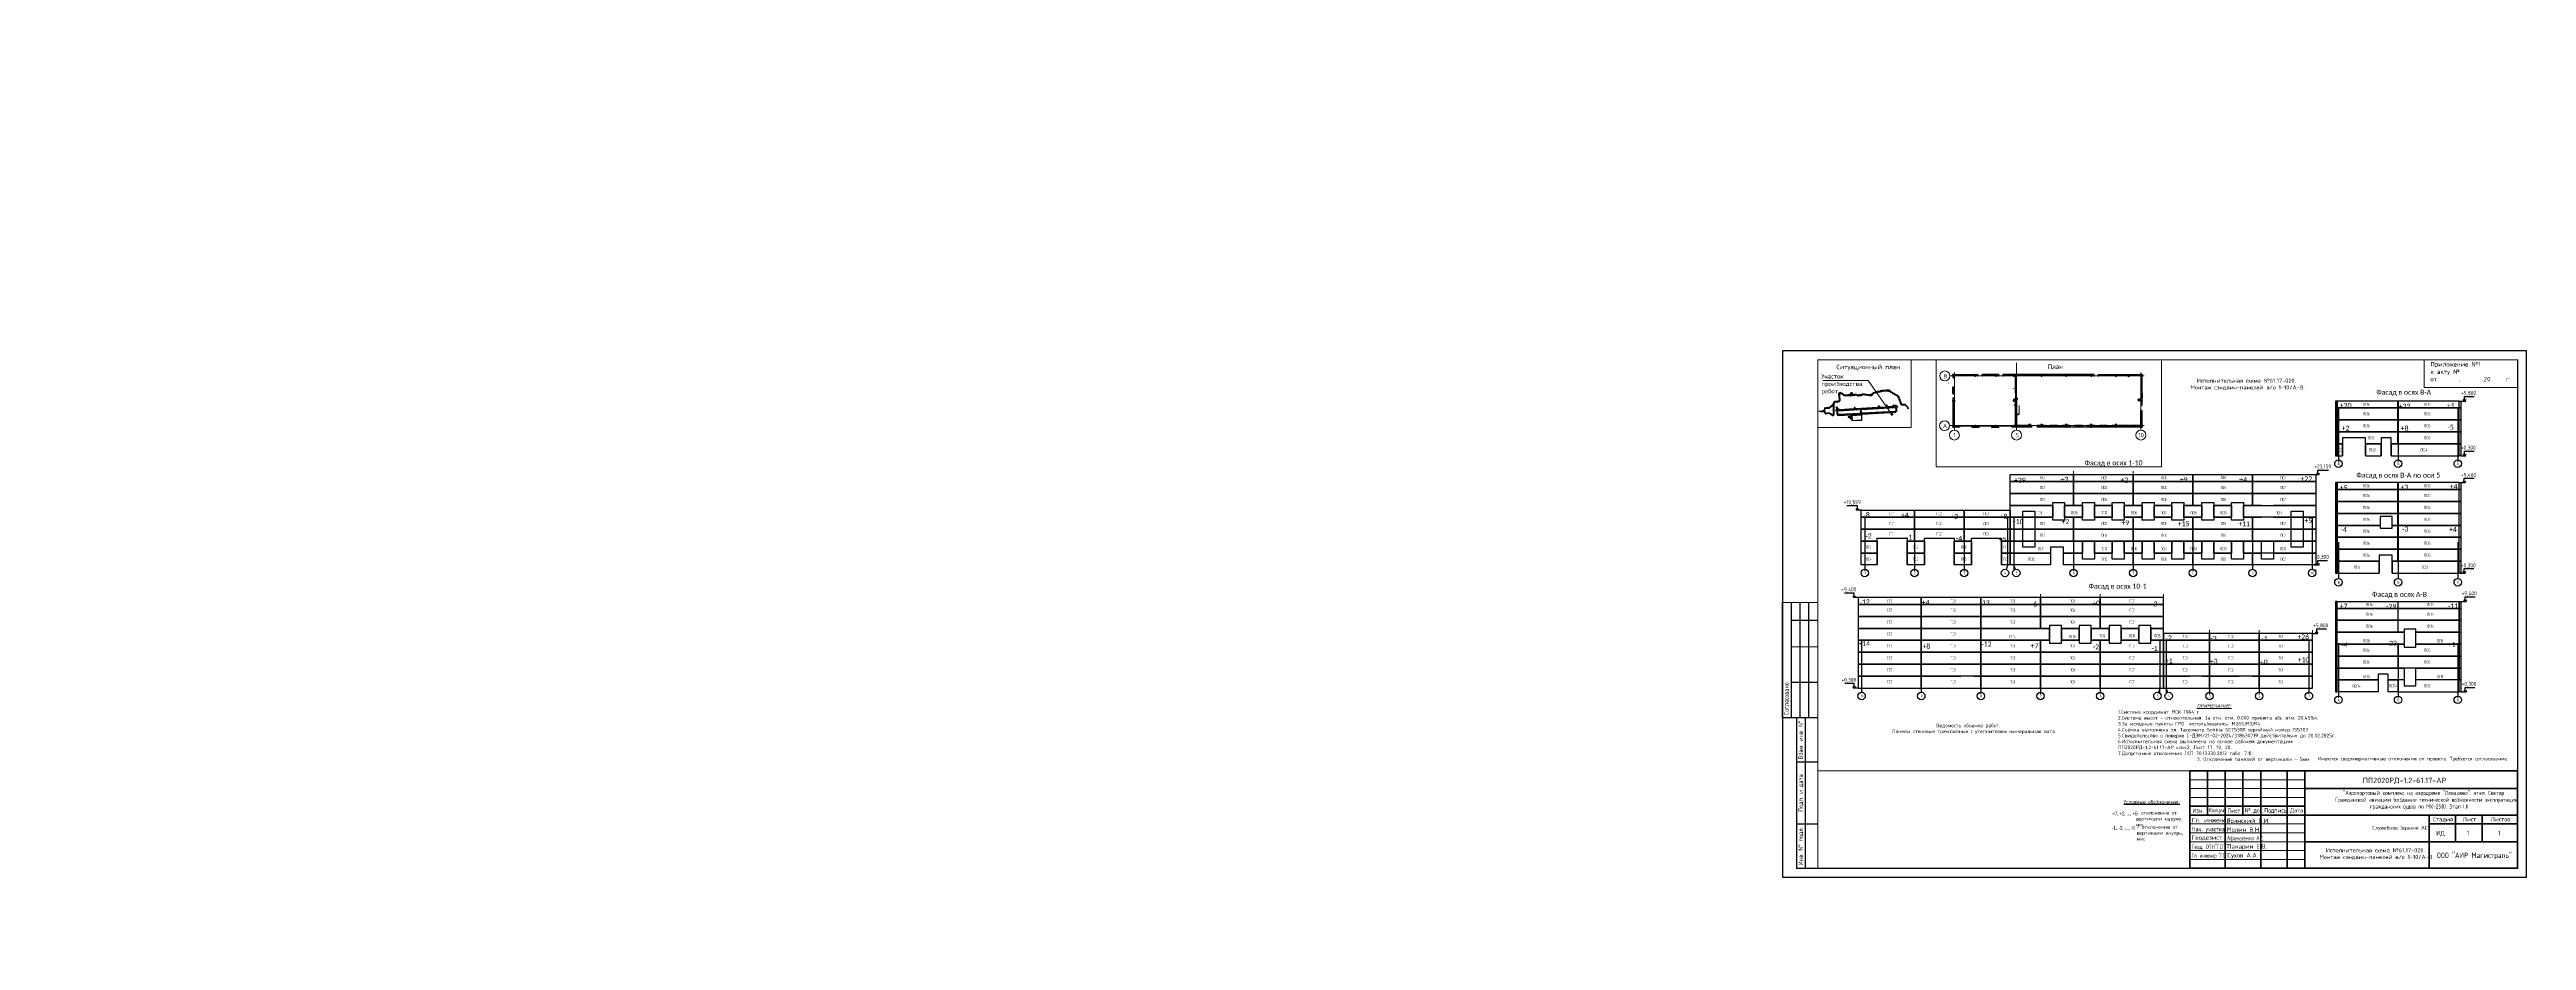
# Paper-space layout '18' of a CAD drawing. Header units: millimetres. Extents: x -832 to 566, y 18 to 521.
# The model-space entities are those that its viewports show. They can reach past a viewport. Long polylines and large blocks are cut down to what shows.
import ezdxf
from ezdxf.enums import TextEntityAlignment as Align

# ---------------------------------------------------------------- set-up
doc = ezdxf.new("R2010")
doc.units = ezdxf.units.MM
for name, pattern in [('_ШПТ__20_т__2_5__Линия сетки', [25, 20, -2.5, 0, -2.5]), ('_ШТР__2__1_', [3, 2, -1]), ('_ШТР__3__1_5_', [4.5, 3, -1.5]), ('_ШТР__3__2__Невидимые', [5, 3, -2]), ('GOST2.303 5', [24, 20, -1.5, 1, -1.5]), ('ГОСТ 2.303 5', [24, 20, -1.5, 1, -1.5])]:
    doc.linetypes.add(name, pattern=pattern)
for name, color, linetype, lineweight in [('08 - Текст', 4, 'Continuous', 13), ('F-670-M_FSP', 7, 'Continuous', 9), ('G-ANNO-TTLB', 7, 'Continuous', 30), ('К_Лист_основная', 7, 'Continuous', 13), ('К_Лист_тонкая', 7, 'Continuous', 13), ('Обобщенные модели', 7, 'Continuous', 18), ('Обычные линии', 7, 'Continuous', 40), ('Оси', 7, 'Continuous', 9), ('Основные надписи', 7, 'Continuous', 30), ('Просмотр заголовков', 7, 'Continuous', 20), ('Размер', 250, 'Continuous', 0), ('Размерные', 45, 'Continuous', 15), ('Стены разрез', 7, 'Continuous', 30), ('Стены штриховка', 7, 'Continuous', 30), ('Текстовые примечания', 7, 'Continuous', 9), ('Типовые аннотации', 7, 'Continuous', 9), ('Уклоны в точках', 7, 'Continuous', 9), ('Элементы узлов', 7, 'Continuous', 18)]:
    doc.layers.add(name, color=color, linetype=linetype, lineweight=lineweight)
for name, color, linetype in [('ANNO-TEXT', 251, 'Continuous'), ('PDF _Геометрия', 7, 'Continuous'), ('О_Формат', 7, 'Continuous'), ('отметки дв перегородок', 7, 'Continuous'), ('Оформление на листе', 7, 'Continuous'), ('размерные линии', 7, 'Continuous'), ('рамка', 7, 'Continuous'), ('расположение плит', 7, 'Continuous'), ('фундаменты кж', 7, 'Continuous')]:
    doc.layers.add(name, color=color, linetype=linetype)
doc.layers.add('PDF _Сплошная заливка', color=7, linetype='Continuous', true_color=0x007eff)
doc.layers.add('Вспомогательные', color=6, linetype='Continuous', plot=False)
for name, color, linetype, lineweight, true_color in [('Импосты витража', 7, 'Continuous', 9, 0x004080), ('Каркас несущий', 7, 'Continuous', 18, 0x800040), ('Каркас_Импост', 7, 'Continuous', 9, 0x0080c0), ('Лестницы', 7, 'Continuous', 9, 0x506c76), ('Линии', 7, 'Continuous', 9, 0x00a600), ('Монтажный зазор', 7, 'Continuous', 9, 0x808040), ('Несущие колонны', 7, 'Continuous', 18, 0x800040), ('Окна', 7, 'Continuous', 9, 0x0080c0), ('Отлив', 7, 'Continuous', 9, 0x008080), ('Скрытые грани', 7, 'Continuous', 18, 0x800040)]:
    doc.layers.add(name, color=color, linetype=linetype, lineweight=lineweight, true_color=true_color)
doc.styles.add('159', font='arial.ttf')
doc.styles.add('_PP_Text Style', font='cs_gost2304.shx', dxfattribs={"width": 0.8})
doc.styles.add('AxeAndPointZ', font='arial.ttf')
doc.styles.add('GOST Common', font='', dxfattribs={"width": 0.9, "height": 350})
doc.styles.add('GOST Common_2', font='', dxfattribs={"width": 0.9, "height": 125})
doc.styles.add('GOST Common_3', font='', dxfattribs={"width": 0.9, "height": 2.5})
doc.styles.add('GOST Common_4', font='', dxfattribs={"width": 0.8, "height": 2.5})
doc.styles.add('GOST Common_5', font='', dxfattribs={"width": 0.9, "height": 2})
doc.styles.add('GOST Common_7', font='', dxfattribs={"width": 0.9, "height": 5})
doc.styles.add('GOST Common_B', font='', dxfattribs={"width": 0.9, "height": 125})
doc.styles.add('ISOCPEUR', font='isocpeur.ttf', dxfattribs={"width": 0.8, "height": 2.5})
doc.styles.add('ISOCPEUR_I_6', font='isocpeur.ttf', dxfattribs={"height": 2.5})
doc.styles.add('SPDS', font='simplex.shx', dxfattribs={"width": 0.8})
doc.styles.add('TA shtamp', font='calibri.ttf', dxfattribs={"height": 400})
doc.styles.get('GOST Common').set_extended_font_data('GOST Common')
doc.styles.get('GOST Common_2').set_extended_font_data('GOST Common')
doc.styles.get('GOST Common_3').set_extended_font_data('GOST Common')
doc.styles.get('GOST Common_4').set_extended_font_data('GOST Common')
doc.styles.get('GOST Common_5').set_extended_font_data('GOST Common')
doc.styles.get('GOST Common_7').set_extended_font_data('GOST Common')
doc.styles.get('GOST Common_B').set_extended_font_data('GOST Common', bold=True)
pattern_1 = [(45, (99188.68, -9443.8), (-60.10408, 60.10408), []), (135, (99188.68, -9443.8), (-60.10408, -60.10408), [])]
pattern_2 = [(45, (99298.68, -9443.8), (-106.066, 106.066), [])]
pattern_3 = [(45, (99298.68, -9443.8), (-60.10408, 60.10408), []), (135, (99298.68, -9443.8), (-60.10408, -60.10408), [])]
pattern_4 = [(45, (99243.68, -9443.8), (-106.066, 106.066), [])]
pattern_5 = [(45, (99243.68, -9473.8), (-106.066, 106.066), [])]
pattern_6 = [(45, (99243.68, -9473.8), (-60.10408, 60.10408), []), (135, (99243.68, -9473.8), (-60.10408, -60.10408), [])]
pattern_7 = [(45, (99243.68, -9418.8), (-106.066, 106.066), [])]
pattern_8 = [(45, (99243.68, -9418.8), (-60.10408, 60.10408), []), (135, (99243.68, -9418.8), (-60.10408, -60.10408), [])]
pattern_9 = [(45, (99243.68, -9473.88), (-106.066, 106.066), [])]
pattern_10 = [(45, (99285.68, -9473.8), (-106.066, 106.066), [])]
pattern_11 = [(45, (99243.68, -9473.8), (-106.066, 106.066), [])]
pattern_12 = [(45, (99249.68, -9370.8), (-106.066, 106.066), [])]
pattern_13 = [(45, (0, 0), (-106.066, 106.066), [])]

# ---------------------------------------------------------------- blocks, each defined once
blk = doc.blocks.new('*U281')
at = {"layer": 'О_Формат'}
blk.add_lwpolyline([(0, 0), (420, 0), (420, 297), (0, 297)], close=True, dxfattribs=at)
at = {"layer": 'О_Формат', "const_width": 0.7}
for points in [[(20, 5), (415, 5), (415, 292), (20, 292)], [(20, 90), (20, 155), (0, 155), (0, 90)], [(8, 5), (20, 5), (20, 90), (8, 90)]]:
    blk.add_lwpolyline(points, close=True, dxfattribs=at)
for points in [[(5, 90), (5, 155)], [(5, 145), (20, 145)], [(5, 130), (20, 130)], [(5, 110), (20, 110)], [(13, 5), (13, 90)], [(20, 65), (8, 65)], [(20, 30), (8, 30)]]:
    blk.add_lwpolyline(points, dxfattribs=at)
at = {"layer": 'О_Формат'}
for points in [[(10, 90), (10, 155)], [(15, 90), (15, 155)]]:
    blk.add_lwpolyline(points, dxfattribs=at)
at = {"layer": 'О_Формат', "style": 'SPDS', "width": 0.8}
blk.add_text('Согласовано', height=2.5, rotation=90, dxfattribs=at).set_placement((3.5, 91.5))
for s, p in [('Взам. инв. N%%D', (12.3, 77.5)), ('Подп. и дата', (12.3, 47.5)), ('Инв. N%%D подл.', (12.3, 17.5))]:
    blk.add_text(s, height=2.5, rotation=90, dxfattribs=at).set_placement(p, align=Align.BOTTOM_CENTER)
blk = doc.blocks.new('*E326')
at = {"layer": 'Оформление на листе', "color": 252, "linetype": 'Continuous', "lineweight": 5, "flags": 128}
blk.add_lwpolyline([(-1935, -140), (-1925, -139), (-1916, -141, 0.0568124), (-1912, -141, 0.4243462), (-1909, -138), (-1909, -131), (-1892, -130), (-1892, -137, 0.4139398), (-1889, -140), (-1870, -139), (-1850, -138), (-1835, -137), (-1835, -137), (-1834, -137), (-1834, -137), (-1833, -137), (-1833, -137), (-1832, -137), (-1831, -136), (-1831, -136), (-1830, -136), (-1830, -136), (-1829, -136), (-1829, -135), (-1828, -135), (-1828, -135), (-1827, -135), (-1827, -134), (-1826, -134), (-1826, -134), (-1825, -133), (-1825, -133), (-1824, -133), (-1824, -132), (-1824, -132), (-1823, -132), (-1823, -131), (-1823, -131), (-1822, -131), (-1822, -130), (-1821, -130), (-1821, -129), (-1821, -129), (-1820, -128), (-1820, -128), (-1820, -127), (-1820, -127), (-1819, -126), (-1819, -126), (-1819, -125), (-1819, -124), (-1819, -124), (-1818, -123), (-1818, -123), (-1818, -122), (-1818, -122), (-1818, -121), (-1818, -120), (-1818, -120), (-1818, -119), (-1818, -119), (-1818, -118), (-1818, -118), (-1818, -117), (-1821, -67, -0.0009772), (-1821, -64, -0.0029303), (-1821, -61, -0.0048834), (-1821, -58, -0.0068366), (-1822, -54, -0.0087898), (-1821, -51, -0.0107431), (-1821, -48, -0.0126965), (-1821, -44, -0.01465), (-1820, -41, -0.2837405), (-1781, 3, -0.01465), (-1777, 4, -0.0126965), (-1774, 4, -0.0107431), (-1771, 5, -0.0087898), (-1767, 5, -0.0068366), (-1764, 6, -0.0048834), (-1761, 6, -0.0029303), (-1757, 6, -0.0009772), (-1754, 6), (-1651, 9), (-1651, 9, 0.0014969), (-1646, 10, 0.003972), (-1641, 10, 0.0064507), (-1637, 11, 0.0089336), (-1633, 12, 0.0114217), (-1628, 12, 0.0139158), (-1624, 14, 0.0164173), (-1620, 15, 0.0189276), (-1617, 16), (-1617, 16), (-1616, 17), (-1616, 17, 0.0189284), (-1612, 18, 0.0164178), (-1609, 19, 0.0139161), (-1605, 21, 0.0114218), (-1601, 23, 0.0089335), (-1597, 25, 0.0064504), (-1593, 27, 0.0039715), (-1589, 30, 0.0014962), (-1585, 32), (-1585, 32), (-1429, 153), (-1429, 153, 0.0015589), (-1427, 155, 0.0036118), (-1425, 157, 0.0056752), (-1423, 160, 0.0077516), (-1421, 162, 0.009844), (-1419, 164, 0.0119562), (-1417, 166, 0.0140931), (-1416, 169, 0.0162609), (-1414, 171, 0.0000071), (-1414, 171, 0.0957836), (-1407, 184, 0.0162626), (-1406, 187, 0.0140945), (-1405, 189, 0.0119574), (-1405, 192, 0.009845), (-1404, 195, 0.0077524), (-1403, 198, 0.0056758), (-1403, 201, 0.0036121), (-1402, 204, 0.0015591), (-1401, 207), (-1401, 209)], format="xyb", dxfattribs=at)
at = {"layer": 'Оформление на листе', "color": 252, "linetype": 'Continuous', "lineweight": 30, "flags": 128}
for points in [[(-1879, -145), (-1892, -146), (-1893, -146), (-1907, -147), (-1908, -132), (-1893, -131), (-1893, -138, 0.4139398), (-1889, -141), (-1835, -138, 0.4164013), (-1816, -117), (-1819, -67, -0.000977), (-1820, -64, -0.0029302), (-1820, -61, -0.0048833), (-1820, -58, -0.0068365), (-1820, -54, -0.0087897), (-1820, -51, -0.010743), (-1820, -48, -0.0126964), (-1819, -44, -0.0146499), (-1819, -41, -0.2837405), (-1780, 2, -0.0146499), (-1777, 2, -0.0126964), (-1774, 3, -0.010743), (-1770, 3, -0.0087897), (-1767, 4, -0.0068365), (-1764, 4, -0.0048833), (-1761, 4, -0.0029302), (-1757, 4, -0.000977), (-1754, 4), (-1650, 8), (-1650, 8, 0.0014332), (-1646, 8, 0.0039048), (-1641, 9, 0.006379), (-1637, 9, 0.0088564), (-1632, 10, 0.0113377), (-1628, 11, 0.0138236), (-1624, 12, 0.0163151), (-1620, 13, 0.0188132), (-1616, 15), (-1616, 15), (-1616, 15), (-1616, 15, 0.018814), (-1612, 16, 0.0163156), (-1608, 18, 0.0138239), (-1604, 20, 0.0113378), (-1600, 22, 0.0088563), (-1596, 24, 0.0063787), (-1592, 26, 0.0039043), (-1588, 29, 0.0014325), (-1584, 31), (-1584, 31), (-1428, 152), (-1428, 152, 0.0014266), (-1426, 154, 0.0034703), (-1424, 156, 0.0055218), (-1422, 158, 0.0075832), (-1420, 161, 0.0096567), (-1418, 163, 0.011745), (-1416, 165, 0.0138519), (-1415, 168, 0.0159816), (-1413, 170, 0.0000071), (-1413, 170, 0.0957836), (-1406, 184, 0.0159832), (-1405, 186, 0.0138533), (-1404, 189, 0.0117462), (-1403, 192, 0.0096576), (-1402, 195, 0.007584), (-1402, 198, 0.0055224), (-1401, 201, 0.0034706), (-1401, 204, 0.0014267), (-1400, 207), (-1400, 209)], [(-1791, -149, -0.3187793), (-1806, -131), (-1810, -67), (-1810, -67, -0.0014265), (-1810, -63, -0.0034701), (-1810, -60, -0.0055215), (-1809, -57, -0.0075827), (-1809, -54, -0.009656), (-1808, -51, -0.0117442), (-1808, -49, -0.0138509), (-1807, -46, -0.0159805), (-1806, -43, -0.0000116), (-1806, -43, -0.2837405), (-1777, -11, -0.0000145), (-1777, -11, -0.0159798), (-1774, -10, -0.0138503), (-1772, -9, -0.0117437), (-1769, -8, -0.0096556), (-1766, -7, -0.0075823), (-1763, -7, -0.0055212), (-1760, -6, -0.0034699), (-1757, -6, -0.0014265), (-1754, -5), (-1754, -5), (-1650, -2, 0.0012179), (-1646, -2, 0.0036528), (-1641, -2, 0.0060878), (-1636, -1, 0.0085228), (-1631, -1, 0.0109579), (-1626, 0, 0.0133932), (-1621, 1, 0.0158286), (-1617, 2, 0.0182642), (-1612, 3), (-1612, 3, 0.0182642), (-1607, 5, 0.0158286), (-1602, 7, 0.0133932), (-1598, 10, 0.0109579), (-1594, 12, 0.0085228), (-1590, 15, 0.0060878), (-1586, 18, 0.0036528), (-1582, 21, 0.0012179), (-1579, 24), (-1422, 144, 0.000977), (-1420, 146, 0.0029302), (-1417, 148, 0.0048833), (-1415, 150, 0.0068365), (-1412, 152, 0.0087897), (-1410, 154, 0.010743), (-1407, 157, 0.0126964), (-1405, 159, 0.0146499), (-1403, 162, 0.0957836), (-1394, 180, 0.0146499), (-1393, 184, 0.0126964), (-1392, 187, 0.010743), (-1392, 190, 0.0087897), (-1391, 194, 0.0068365), (-1391, 197, 0.0048833), (-1391, 200, 0.0029302), (-1391, 203, 0.000977), (-1391, 206), (-1390, 209)]]:
    blk.add_lwpolyline(points, format="xyb", dxfattribs=at)
at = {"layer": 'Оформление на листе', "color": 252, "flags": 128}
for points in [[(-216, 630), (-217, 625), (-217, 623), (-218, 617, -0.3475572), (-235, 600), (-235, 600, 0.061273), (-257, 595, 0.0612626), (-277, 584), (-277, 584, -0.1798887), (-305, 575, -0.0259431), (-309, 575, -0.0230038), (-314, 576, -0.0200727), (-318, 577, -0.0171485), (-323, 578, -0.0142299), (-328, 580, -0.0113161), (-333, 581, -0.0084062), (-337, 584, -0.0054995), (-342, 586, -0.0020532), (-345, 587, -0.0007631), (-349, 589), (-367, 600, 0.000977), (-369, 602, 0.0029302), (-372, 603, 0.0048833), (-375, 605, 0.0068365), (-378, 606, 0.0087897), (-381, 608, 0.010743), (-384, 609, 0.0126964), (-387, 610, 0.0146499), (-390, 611, 0.0511258), (-401, 613, 0.0146499), (-405, 614, 0.0126964), (-408, 614, 0.010743), (-411, 613, 0.0087897), (-415, 613, 0.0068365), (-418, 613, 0.0048833), (-421, 612, 0.0029302), (-424, 612, 0.000977), (-427, 611), (-465, 605, -0.0091781), (-501, 600, -0.2893817), (-530, 613), (-530, 613), (-539, 627), (-550, 644), (-552, 647), (-557, 655), (-561, 661), (-567, 670), (-568, 672), (-569, 673), (-570, 675), (-571, 676), (-572, 677), (-573, 679), (-574, 680), (-575, 681), (-576, 682), (-578, 684), (-579, 685), (-581, 686), (-582, 687), (-584, 687), (-585, 688), (-587, 689), (-588, 689), (-590, 690), (-592, 690), (-593, 691), (-595, 691), (-597, 691), (-598, 691), (-600, 691), (-602, 691), (-604, 691), (-605, 690), (-607, 690), (-609, 689), (-610, 689), (-612, 688), (-614, 687), (-615, 686), (-617, 685), (-618, 684), (-619, 683), (-621, 682), (-622, 681), (-623, 679), (-624, 678), (-625, 676), (-626, 675), (-627, 674), (-628, 672), (-629, 670), (-629, 669), (-630, 667), (-630, 665), (-631, 664), (-631, 662), (-631, 660), (-631, 659), (-631, 657), (-631, 655), (-631, 653), (-631, 652), (-631, 650), (-631, 648), (-631, 647), (-631, 645), (-631, 644), (-632, 642), (-632, 641), (-633, 639), (-633, 638), (-634, 637), (-635, 635), (-635, 634), (-636, 633), (-637, 632), (-638, 631), (-639, 630), (-640, 629), (-641, 628), (-642, 627), (-643, 626), (-645, 625), (-646, 624), (-648, 624), (-649, 623), (-651, 622), (-653, 621), (-654, 621), (-656, 620), (-665, 617), (-665, 617), (-684, 611), (-693, 607), (-703, 604), (-710, 602), (-722, 598), (-731, 595), (-741, 592), (-744, 591, -0.0744634), (-759, 588), (-879, 585), (-879, 585, -0.0018914), (-884, 585, -0.0035175), (-888, 586, -0.0053193), (-892, 586, -0.0071245), (-895, 587, -0.0089336), (-899, 587), (-899, 587, -0.1029032), (-935, 598, -0.0000077), (-935, 598, -0.0089328), (-938, 599, -0.0071234), (-942, 601, -0.005318), (-945, 602, -0.0035158), (-948, 604, -0.0018884), (-953, 606), (-953, 606), (-1055, 674, 0.0019541), (-1060, 678, 0.0058604), (-1066, 681, 0.0097668), (-1071, 684, 0.0136736), (-1077, 687, 0.0175808), (-1083, 690, 0.0214885), (-1089, 692, 0.0253969), (-1096, 694, 0.0293061), (-1102, 695, 0.3265923), (-1158, 661, 0.0293061), (-1160, 655, 0.0253969), (-1161, 649, 0.0214885), (-1162, 642, 0.0175808), (-1163, 635, 0.0136736), (-1163, 629, 0.0097668), (-1162, 622, 0.0058604), (-1162, 616, 0.0019541), (-1161, 610), (-1137, 385), (-1137, 385, -0.000764), (-1137, 381, -0.0020541), (-1137, 378, -0.0055004), (-1137, 373, -0.0084068), (-1137, 367, -0.0113163), (-1137, 362, -0.0142299), (-1138, 357, -0.0171481), (-1138, 352, -0.020072), (-1140, 348, -0.0230027), (-1141, 343, -0.0259417), (-1143, 339), (-1143, 339, -0.1421969), (-1158, 321), (-1158, 321, -0.0259412), (-1161, 318, -0.0230023), (-1165, 316, -0.0200717), (-1169, 314, -0.0171479), (-1174, 312, -0.0142298), (-1179, 310, -0.0113164), (-1184, 309, -0.008407), (-1189, 308, -0.0055008), (-1194, 307, -0.0020544), (-1197, 306, -0.0007643), (-1201, 305), (-1201, 305), (-1324, 292, 0.0019541), (-1330, 291, 0.0058604), (-1337, 290, 0.0097668), (-1343, 289, 0.0136736), (-1349, 288, 0.0175808), (-1356, 286, 0.0214885), (-1362, 284, 0.0253969), (-1368, 281, 0.0293061), (-1374, 277, 0.1072234), (-1390, 260, 0.0293061), (-1393, 254, 0.0253969), (-1395, 248, 0.0214885), (-1397, 241, 0.0175808), (-1398, 235, 0.0136736), (-1399, 228, 0.0097668), (-1399, 222, 0.0058604), (-1400, 216, 0.0019541), (-1400, 209), (-1400, 209), (-1400, 176, 0.0021882), (-1399, 149, 0.0019379), (-1400, 126), (-1406, -297), (-1391, -297), (-1391, -297, -0.3932453), (-1385, -303)], [(-1386, -289, -1.0367246), (-1391, -289), (-1391, -282), (-1391, -282, -0.4142136), (-1401, -272), (-1395, 126, -0.0019379), (-1395, 149, -0.0021882), (-1393, 175), (-1390, 209), (-1390, 209, -0.0007623), (-1390, 213, -0.0020514), (-1390, 216, -0.0054977), (-1389, 221, -0.0084045), (-1388, 227, -0.0113145), (-1387, 232, -0.0142285), (-1386, 236, -0.0171472), (-1385, 241, -0.0200715), (-1383, 246, -0.0230027), (-1381, 250, -0.0259421), (-1378, 254, -0.0000134), (-1378, 254, -0.1072234), (-1366, 267, -0.0000213), (-1366, 267, -0.0259413), (-1363, 269, -0.0230019), (-1359, 272, -0.0200707), (-1354, 274, -0.0171463), (-1350, 276, -0.0142277), (-1345, 277, -0.0113137), (-1340, 279, -0.0084037), (-1335, 280, -0.0054969), (-1330, 281, -0.0020505), (-1326, 282, -0.000762), (-1323, 282), (-1323, 282), (-1237, 292)], [(-629, 582), (-605, 582, 0.0353295), (-464, 596), (-426, 602), (-426, 602, -0.0017934), (-422, 602, -0.0030981), (-419, 602, -0.0046055), (-417, 602, -0.006119), (-414, 602, -0.0076398), (-412, 602, -0.0091693), (-409, 602, -0.0107092), (-407, 601, -0.0122616), (-405, 601, -0.0138292), (-402, 601, -0.0000206), (-402, 601, -0.0511239), (-394, 599, -0.0138312), (-392, 599, -0.0122638), (-389, 598, -0.0107114), (-387, 598, -0.0091715), (-385, 597, -0.0076421), (-382, 596, -0.0061214), (-380, 595, -0.0046079), (-377, 594, -0.0031005), (-375, 593, -0.0017973), (-372, 592), (-353, 581, 0.0019541), (-348, 578, 0.0058604), (-342, 575, 0.0097668), (-337, 571, 0.0136736), (-331, 569, 0.0175808), (-325, 566, 0.0214885), (-318, 564, 0.0253969), (-312, 563, 0.0293061), (-305, 562, 0.1798931), (-269, 574), (-269, 574, -0.0626645), (-251, 584, -0.0000023), (-251, 584, -0.5657379), (-224, 563), (-224, 562)], [(262, 591, -0.0853254), (220, 590), (220, 590), (200, 592), (180, 594), (-44, 627, 0.0011165), (-49, 628, 0.0033486), (-54, 629, 0.0055808), (-59, 629, 0.007813), (-64, 630, 0.0100453), (-69, 630, 0.0122778), (-74, 630, 0.0145103), (-80, 630, 0.016743), (-85, 629, 0.0082931), (-87, 629, 0.0180408), (-93, 628, 0.015635), (-98, 626, 0.0132294), (-104, 624, 0.0108239), (-109, 622, 0.0084186), (-114, 620, 0.0060133), (-119, 618, 0.0036081), (-124, 615, 0.001203), (-129, 613), (-129, 613), (-129, 613, -0.0024586), (-134, 610, -0.0068153), (-140, 608, -0.0111797), (-145, 606, -0.0155541), (-150, 605, -0.0199413), (-156, 604), (-156, 604, -0.033826), (-164, 602, -0.0000083), (-164, 602, -0.0199421), (-170, 601, -0.0155537), (-175, 600, -0.011178), (-181, 600, -0.0068124), (-187, 600, -0.0024545), (-193, 600), (-193, 600), (-193, 600, -0.4240774), (-211, 622), (-211, 624), (-210, 629)], [(844, 781), (852, 782), (1010, 795), (1015, 791), (1028, 792), (1028, 792, -0.0009226), (1033, 792, -0.0024964), (1038, 792, -0.0040708), (1042, 792, -0.0056461), (1047, 792, -0.0072223), (1052, 792, -0.0087996), (1057, 792, -0.010378), (1061, 791, -0.0119577), (1066, 790, -0.0000042), (1066, 790, -0.0168974), (1072, 790), (1076, 793), (1081, 792), (1084, 791), (1087, 790), (1090, 789), (1094, 787), (1096, 786), (1099, 785), (1102, 784), (1104, 782), (1107, 781), (1110, 779), (1112, 778), (1115, 776), (1118, 774), (1120, 773), (1122, 771), (1125, 770), (1127, 768), (1127, 768), (1196, 719, 0.0300637), (1298, 654), (1450, 570), (1450, 570, -0.0012243), (1457, 566, -0.003574), (1463, 563, -0.0042227), (1468, 560, -0.0055446), (1472, 557, -0.0068666), (1477, 553, -0.0081888), (1481, 550, -0.0095112), (1486, 547, -0.0108338), (1490, 543, -0.0121565), (1493, 540, -0.0134795), (1497, 536), (1497, 536, -0.0252804), (1503, 529), (1503, 529, -0.0134806), (1507, 525, -0.0121574), (1510, 520, -0.0108344), (1513, 516, -0.0095116), (1515, 511, -0.008189), (1518, 506, -0.0068666), (1520, 502, -0.0055443), (1523, 497, -0.0042222), (1525, 492, -0.0035724), (1528, 485, -0.0012235), (1531, 478), (1531, 478), (1588, 330), (1612, 275), (1617, 260, -0.0058242), (1634, 216), (1640, 198, 0.0009768), (1641, 195, 0.0029299), (1642, 192, 0.0048831), (1643, 189, 0.0068363), (1644, 186, 0.0087895), (1646, 183, 0.0107428), (1647, 180, 0.0126962), (1649, 178, 0.0146497), (1651, 175, 0.1892297), (1682, 153, 0.0146497), (1685, 153, 0.0126962), (1688, 152, 0.0107428), (1692, 152, 0.0087895), (1695, 152, 0.0068363), (1698, 152, 0.0048831), (1701, 152, 0.0029299), (1704, 152, 0.0009768), (1707, 152), (1786, 153), (1786, 153, -0.0010069), (1790, 153, -0.0029619), (1793, 153, -0.004917), (1797, 153, -0.0068721), (1801, 153, -0.0088274), (1804, 153, -0.0107829), (1808, 152, -0.0127386), (1812, 151, -0.0146945), (1815, 151), (1815, 151, -0.0788947), (1832, 144, -0.0000184), (1832, 144, -0.0146922), (1835, 142, -0.0127363), (1838, 140, -0.0107806), (1841, 138, -0.0088251), (1843, 135, -0.0068698), (1846, 133, -0.0049146), (1849, 131, -0.0029596), (1852, 128, -0.0010046), (1854, 125), (1854, 125), (1911, 68), (1911, 68, -0.0005991), (1914, 65, -0.0017717), (1916, 62, -0.0029443), (1919, 59, -0.0041169), (1921, 57, -0.0052895), (1923, 54, -0.0064622), (1926, 51, -0.0076349), (1928, 48, -0.0088077), (1930, 45, -0.0000053), (1930, 45, -0.0257926), (1936, 37, -0.0000078), (1936, 37, -0.0088071), (1937, 33, -0.0076344), (1939, 30, -0.0064618), (1941, 27, -0.0052892), (1942, 24, -0.0041166), (1944, 20, -0.0029441), (1945, 17, -0.0017715), (1947, 13, -0.0005991), (1948, 10), (1948, 10), (1953, -3, -0.4142136), (1948, -16), (1947, -17), (1953, -31), (1967, -25), (1961, -11), (1952, 12, 0.000586), (1951, 15, 0.0017579), (1950, 19, 0.0029298), (1948, 22, 0.0041017), (1947, 26, 0.0052736), (1945, 29, 0.0064455), (1944, 32, 0.0076174), (1942, 36, 0.0087894), (1940, 39, 0.0257926), (1934, 48, 0.0087894), (1932, 51, 0.0076174), (1930, 54, 0.0064455), (1927, 57, 0.0052736), (1925, 60, 0.0041017), (1922, 63, 0.0029298), (1919, 65, 0.0017579), (1917, 68, 0.000586), (1914, 71), (1857, 129, 0.0009768), (1855, 131, 0.0029299), (1852, 134, 0.004883), (1849, 136, 0.0068362), (1847, 139, 0.0087895), (1844, 142, 0.0107428), (1841, 144, 0.0126962), (1838, 146, 0.0146497), (1834, 148, 0.0789135), (1816, 156, 0.0146497), (1812, 157, 0.0126962), (1809, 157, 0.0107428), (1805, 157, 0.0087895), (1801, 158, 0.0068362), (1797, 158, 0.004883), (1793, 158, 0.0029299), (1790, 158, 0.0009768), (1786, 158), (1707, 156), (1707, 156, -0.0010203), (1704, 156, -0.0029773), (1701, 156, -0.0049344), (1698, 156, -0.0068917), (1695, 156, -0.0088493), (1692, 157, -0.0108071), (1689, 157, -0.0127652), (1686, 158, -0.0147237), (1683, 158, -0.0000086), (1683, 158, -0.1892297), (1655, 178, -0.000023), (1655, 178, -0.0147203), (1653, 180, -0.0127623), (1652, 183, -0.0108046), (1650, 185, -0.0088472), (1649, 188, -0.0068901), (1648, 191, -0.0049333), (1647, 194, -0.0029766), (1645, 197, -0.0010201), (1644, 200), (1644, 200), (1638, 218, 0.0058242), (1622, 261), (1616, 276), (1597, 333), (1540, 481, 0.0011722), (1537, 488, 0.0035159), (1534, 495, 0.0058597), (1531, 502, 0.0082036), (1528, 509, 0.0105475), (1525, 516, 0.0128916), (1521, 523, 0.0152358), (1517, 530, 0.0175802), (1512, 536, 0.0252964), (1505, 544, 0.0175802), (1500, 549, 0.0152358), (1494, 554, 0.0128916), (1488, 559, 0.0105475), (1481, 563, 0.0082036), (1475, 567, 0.0058597), (1468, 571, 0.0035159), (1462, 575, 0.0011722), (1455, 579), (1303, 662, -0.0300637), (1202, 726), (1133, 776, 0.0007814), (1129, 779, 0.0023439), (1125, 782, 0.0039065), (1120, 785, 0.005469), (1116, 787, 0.0070315), (1112, 790, 0.0085941), (1107, 793, 0.0101568), (1103, 795, 0.0117195), (1098, 797, 0.076064), (1068, 806, 0.0117195), (1062, 806, 0.0101568), (1057, 807, 0.0085941), (1052, 807, 0.0070315), (1047, 807, 0.005469), (1042, 806, 0.0039065), (1037, 806, 0.0023439), (1032, 806, 0.0007814), (1027, 805), (843, 791)], [(1950, -5, 0.0000177), (1950, -5), (1945, 9), (1945, 9), (1944, 11), (1943, 14), (1942, 16), (1941, 19), (1939, 22), (1938, 24), (1937, 27), (1936, 29), (1934, 32), (1933, 34), (1933, 35), (1931, 37), (1929, 40), (1928, 43), (1927, 43), (1927, 43), (1926, 45), (1924, 48), (1922, 50), (1920, 53), (1918, 55), (1915, 58), (1913, 60), (1911, 62), (1909, 65), (1908, 65), (1902, 72), (1888, 86), (1888, 86), (1884, 90), (1879, 95), (1874, 100), (1872, 102), (1864, 110), (1860, 115), (1852, 122), (1852, 123), (1850, 125), (1848, 126), (1846, 128), (1845, 129), (1844, 130), (1842, 132), (1840, 133), (1838, 135), (1836, 136), (1835, 138), (1833, 139), (1831, 140), (1830, 140), (1830, 141), (1828, 142), (1826, 143), (1824, 143), (1822, 144), (1820, 145), (1819, 146), (1817, 146), (1815, 147), (1814, 147), (1814, 147), (1810, 147), (1808, 148), (1806, 148), (1804, 148), (1802, 148), (1800, 148), (1798, 149), (1796, 149), (1794, 149), (1791, 149), (1789, 149), (1787, 149), (1786, 149), (1776, 148), (1756, 147), (1744, 147), (1736, 147), (1734, 147), (1716, 146), (1708, 146), (1705, 146), (1703, 146), (1701, 146), (1698, 146), (1696, 146), (1693, 146), (1691, 146), (1688, 146), (1686, 146), (1683, 147), (1681, 147), (1678, 148), (1676, 148), (1674, 149), (1672, 150), (1669, 151), (1667, 152), (1665, 153), (1663, 154), (1661, 156), (1659, 157), (1657, 158), (1656, 160), (1654, 162), (1652, 163), (1650, 165), (1649, 167), (1647, 169), (1645, 171), (1644, 174), (1643, 176), (1641, 179), (1640, 181), (1639, 183), (1638, 185), (1637, 188), (1637, 190), (1636, 192), (1635, 194), (1634, 196), (1630, 209), (1628, 214), (1627, 219), (1620, 237), (1613, 256), (1612, 258), (1607, 273), (1606, 275), (1598, 293), (1590, 311), (1582, 328), (1581, 330), (1574, 348), (1567, 367), (1560, 386), (1553, 405), (1548, 418)], [(1968, -26), (1952, -32), (1946, -16), (1947, -16, 0.4141216), (1953, -4, 0.0000785), (1953, -4), (1947, 10), (1947, 10), (1946, 12), (1945, 15), (1944, 17), (1943, 20), (1942, 23), (1941, 25), (1939, 28), (1938, 30), (1937, 33), (1935, 36), (1935, 36), (1933, 39), (1931, 41), (1930, 44), (1930, 44), (1929, 44), (1928, 47), (1926, 50), (1924, 52), (1922, 55), (1919, 57), (1917, 59), (1915, 62), (1913, 64), (1911, 66), (1910, 67), (1903, 74), (1890, 88), (1889, 88), (1886, 92), (1880, 97), (1875, 102), (1874, 104), (1866, 112), (1861, 117), (1854, 124), (1853, 125), (1852, 126), (1850, 128), (1848, 130), (1847, 131), (1845, 132), (1844, 134), (1842, 135), (1840, 137), (1838, 138), (1836, 140), (1834, 141), (1832, 142), (1832, 143), (1831, 143), (1829, 144), (1827, 145), (1825, 146), (1823, 147), (1821, 148), (1819, 148), (1817, 149), (1815, 150), (1815, 150), (1815, 150), (1811, 151), (1809, 151), (1807, 151), (1805, 152), (1803, 152), (1800, 152), (1798, 152), (1796, 152), (1794, 152), (1791, 152), (1789, 152), (1787, 152), (1786, 152), (1776, 152), (1756, 152), (1743, 151), (1736, 151), (1734, 151), (1716, 151), (1707, 151), (1705, 151), (1703, 151), (1701, 151), (1698, 151), (1696, 151), (1694, 151), (1691, 151), (1689, 151), (1687, 151), (1684, 152), (1682, 152), (1680, 153), (1678, 153), (1676, 154), (1674, 155), (1672, 156), (1670, 157), (1668, 158), (1666, 159), (1664, 160), (1662, 161), (1661, 162), (1659, 164), (1657, 165), (1656, 167), (1654, 169), (1653, 171), (1651, 172), (1650, 174), (1648, 176), (1647, 179), (1646, 181), (1645, 183), (1644, 185), (1643, 187), (1642, 189), (1641, 192), (1641, 194), (1640, 196), (1639, 198), (1634, 211), (1633, 216), (1631, 220), (1624, 239), (1617, 258), (1616, 259), (1611, 274), (1610, 276), (1602, 295), (1594, 313), (1586, 329), (1586, 331), (1578, 350), (1571, 369), (1564, 387), (1557, 406), (1552, 420)]]:
    blk.add_lwpolyline(points, format="xyb", dxfattribs=at)
blk.add_lwpolyline([(-534, 601, 1.0058093), (-534, 601), (-543, 600), (-553, 599), (-563, 599), (-572, 598), (-573, 598), (-583, 598), (-593, 597), (-605, 597), (-613, 597), (-629, 596), (-654, 596), (-679, 595), (-687, 595, -0.3295212), (-689, 597), (-690, 599), (-681, 602), (-662, 608), (-662, 608), (-653, 611), (-651, 612), (-649, 612), (-648, 613), (-646, 614), (-644, 615), (-642, 615), (-640, 617), (-638, 618), (-636, 619), (-635, 620), (-633, 621), (-632, 623), (-630, 624), (-629, 625), (-628, 627), (-627, 629), (-626, 630), (-625, 632), (-624, 634), (-623, 636), (-622, 638), (-622, 640), (-621, 642), (-621, 644), (-621, 646), (-620, 648), (-620, 650), (-621, 653), (-621, 655), (-621, 656), (-621, 657), (-621, 659), (-621, 660), (-621, 661), (-621, 662), (-621, 663), (-620, 665), (-620, 666), (-619, 667), (-619, 668), (-618, 669), (-618, 670), (-617, 671), (-616, 672), (-616, 673), (-615, 674), (-614, 675), (-613, 676), (-612, 677), (-611, 677), (-610, 678), (-609, 679), (-608, 679), (-607, 680), (-606, 680), (-604, 680), (-603, 681), (-602, 681), (-601, 681), (-600, 681), (-598, 681), (-597, 681), (-596, 681), (-595, 681), (-594, 681), (-593, 680), (-591, 680), (-590, 680), (-589, 679), (-588, 679), (-587, 678), (-586, 677), (-585, 677), (-584, 676), (-583, 675), (-582, 674), (-581, 674), (-580, 673), (-580, 672), (-579, 671), (-578, 669), (-577, 668), (-575, 667), (-574, 665), (-568, 656), (-565, 650), (-559, 642), (-558, 639), (-547, 622), (-538, 608), (-536, 605, 1.0001313), (-536, 606), (-537, 609), (-546, 622), (-557, 639), (-559, 642), (-564, 650), (-568, 656), (-574, 666), (-575, 667), (-576, 668), (-577, 670), (-578, 671), (-579, 672), (-580, 673), (-581, 674), (-582, 675), (-583, 676), (-584, 676), (-585, 677), (-586, 678), (-587, 678), (-588, 679), (-589, 680), (-590, 680), (-591, 681), (-592, 681), (-594, 681), (-595, 681), (-596, 682), (-597, 682), (-598, 682), (-600, 682), (-601, 682), (-602, 681), (-603, 681), (-605, 681), (-606, 680), (-607, 680), (-608, 680), (-609, 679), (-610, 678), (-611, 678), (-612, 677), (-613, 676), (-614, 675), (-615, 674), (-616, 673), (-617, 672), (-618, 671), (-618, 670), (-619, 669), (-619, 668), (-620, 667), (-620, 666), (-621, 665), (-621, 664), (-621, 662), (-621, 661), (-622, 660), (-622, 659), (-622, 657), (-621, 656), (-621, 655), (-621, 653), (-621, 650), (-621, 648), (-621, 646), (-621, 644), (-622, 642), (-622, 640), (-623, 638), (-623, 636), (-624, 634), (-625, 632), (-626, 631), (-627, 629), (-628, 627), (-629, 626), (-631, 624), (-632, 623), (-633, 622), (-635, 620), (-636, 619), (-638, 618), (-640, 617), (-642, 616), (-644, 615), (-646, 614), (-648, 614), (-650, 613), (-651, 612), (-653, 612), (-662, 609), (-663, 609), (-681, 603), (-690, 599), (-700, 596), (-708, 594, 0.00869), (-708, 594, 1.0000097), (-707, 594), (-700, 596), (-690, 599), (-690, 597, 0.3295212), (-687, 594), (-679, 595), (-654, 595), (-629, 596), (-629, 596), (-613, 596), (-605, 596), (-593, 597), (-583, 597), (-573, 598), (-572, 598), (-563, 598), (-553, 599), (-543, 600)], format="xyb", close=True, dxfattribs=at)
blk = doc.blocks.new('102_Окно_1Створка_Ф_ГОСТ23166-99 - 1160х1750_1170_h-1445330-_О__L1_0_000_')
at = {"layer": 'Каркас_Импост', "color": 7, "lineweight": 18}
for p, q in [((-638.1, 475), (-638.1, 405)), ((-638.1, 475), (-603.1, 475)), ((-638.1, 405), (-603.1, 405)), ((-618.1, 475), (-538.1, 475)), ((-618.1, 405), (-618.1, 475)), ((-618.1, 475), (-538.1, 475)), ((-618.1, 405), (-618.1, 475)), ((-538.1, 405), (-618.1, 405)), ((-578.1, 405), (-618.1, 405)), ((-578.1, 385), (-578.1, 455)), ((-578.1, 455), (-498.1, 455)), ((-498.1, 385), (-578.1, 385)), ((-538.1, 475), (-538.1, 405)), ((-538.1, 475), (-538.1, 455)), ((-538.1, 440), (461.9, 440)), ((-498.1, 455), (-498.1, 385)), ((-498.1, 420), (421.9, 420)), ((421.9, 455), (421.9, 385)), ((501.9, 455), (421.9, 455)), ((421.9, 385), (501.9, 385)), ((541.9, 475), (461.9, 475)), ((461.9, 475), (461.9, 405)), ((461.9, 475), (461.9, 455)), ((541.9, 475), (461.9, 475)), ((461.9, 405), (541.9, 405)), ((501.9, 385), (501.9, 455)), ((541.9, 405), (501.9, 405)), ((561.9, 475), (526.9, 475)), ((561.9, 405), (526.9, 405)), ((541.9, 405), (541.9, 475)), ((541.9, 405), (541.9, 475)), ((561.9, 475), (561.9, 405))]:
    blk.add_line(p, q, dxfattribs=at)
at = {"layer": 'Отлив', "color": 7}
for p, q in [((491.9, 510), (-568.1, 510)), ((-568.1, 510), (-568.1, 475)), ((-568.1, 475), (491.9, 475)), ((491.9, 475), (491.9, 510))]:
    blk.add_line(p, q, dxfattribs=at)
blk = doc.blocks.new('243_КолоннаНесущая_Труба_ГОСТ 30245-2003 - 120x120x5-1166357-_О__L1_0_000_')
at = {"layer": 'Несущие колонны', "color": 7, "lineweight": 40}
for p, q in [((-60, 51), (-60, 20)), ((-55, -51), (-55, 51)), ((51, 60), (-51, 60)), ((-51, 55), (51, 55)), ((55, 51), (55, -51)), ((60, -51), (60, 51)), ((51, -55), (-51, -55)), ((-51, -60), (51, -60))]:
    blk.add_line(p, q, dxfattribs=at)
for centre, radius, start, end in [((-51, 51), 9, 90, 180), ((-51, 51), 4, 90, 180), ((51, 51), 9, 0, 90), ((51, 51), 4, 0, 90), ((-51, -51), 9, 180, 270), ((-51, -51), 4, 180, 270), ((51, -51), 4, 270, 0), ((51, -51), 9, 270, 360)]:
    blk.add_arc(centre, radius, start, end, dxfattribs=at)
blk = doc.blocks.new('243_КолоннаНесущая_Труба_ГОСТ 30245-2003 - 120x120x5-V5-_О__L1_0_000_')
at = {"layer": 'Несущие колонны', "color": 7, "lineweight": 40}
for p, q in [((-60, 51), (-60, -51)), ((-55, -51), (-55, 51)), ((51, 60), (-51, 60)), ((-51, 55), (51, 55)), ((55, 51), (55, -51)), ((60, 20), (60, 51)), ((51, -55), (-51, -55)), ((-51, -60), (51, -60))]:
    blk.add_line(p, q, dxfattribs=at)
for centre, radius, start, end in [((-51, 51), 9, 90, 180), ((-51, 51), 4, 90, 180), ((51, 51), 9, 0, 90), ((51, 51), 4, 0, 90), ((-51, -51), 9, 180, 270), ((-51, -51), 4, 180, 270), ((51, -51), 4, 270, 0), ((51, -51), 9, 270, 360)]:
    blk.add_arc(centre, radius, start, end, dxfattribs=at)
blk = doc.blocks.new('243_КолоннаНесущая_Труба_ГОСТ 30245-2003 - 120x120x5-1167948-_О__L1_0_000_')
at = {"layer": 'Несущие колонны', "color": 7, "lineweight": 40}
for p, q in [((-60, 51), (-60, -51)), ((-55, -51), (-55, 51)), ((51, 60), (-51, 60)), ((-51, 55), (51, 55)), ((55, 51), (55, -51)), ((60, -51), (60, 51)), ((51, -55), (-51, -55)), ((-51, -60), (51, -60))]:
    blk.add_line(p, q, dxfattribs=at)
for centre, radius, start, end in [((-51, 51), 9, 90, 180), ((-51, 51), 4, 90, 180), ((51, 51), 9, 0, 90), ((51, 51), 4, 0, 90), ((-51, -51), 9, 180, 270), ((-51, -51), 4, 180, 270), ((51, -51), 9, 270, 360), ((51, -51), 4, 270, 0)]:
    blk.add_arc(centre, radius, start, end, dxfattribs=at)
blk = doc.blocks.new('243_КолоннаНесущая_Труба_ГОСТ 30245-2003 - 120x120x5-1251786-_О__L1_0_000_')
at = {"layer": 'Несущие колонны', "color": 7, "lineweight": 40}
for p, q in [((-60, 51), (-60, -51)), ((-55, -51), (-55, 51)), ((51, 60), (-51, 60)), ((-51, 55), (51, 55)), ((55, 51), (55, -51)), ((60, -51), (60, 51)), ((51, -55), (-51, -55)), ((-51, -60), (51, -60))]:
    blk.add_line(p, q, dxfattribs=at)
for centre, radius, start, end in [((-51, 51), 9, 90, 180), ((-51, 51), 4, 90, 180), ((51, 51), 9, 0, 90), ((51, 51), 4, 0, 90), ((-51, -51), 9, 180, 270), ((-51, -51), 4, 180, 270), ((51, -51), 9, 270, 360), ((51, -51), 4, 270, 0)]:
    blk.add_arc(centre, radius, start, end, dxfattribs=at)
blk = doc.blocks.new('243_КолоннаНесущая_Труба_ГОСТ 30245-2003 - 120x120x5-1170525-_О__L1_0_000_')
at = {"layer": 'Несущие колонны', "color": 7, "lineweight": 40}
for p, q in [((-60, 51), (-60, -51)), ((-55, -51), (-55, 51)), ((51, 60), (-51, 60)), ((-51, 55), (51, 55)), ((55, 51), (55, -51)), ((60, -51), (60, 51)), ((51, -55), (-51, -55)), ((-51, -60), (51, -60))]:
    blk.add_line(p, q, dxfattribs=at)
for centre, radius, start, end in [((-51, 51), 9, 90, 180), ((-51, 51), 4, 90, 180), ((51, 51), 9, 0, 90), ((51, 51), 4, 0, 90), ((-51, -51), 9, 180, 270), ((-51, -51), 4, 180, 270), ((51, -51), 9, 270, 360), ((51, -51), 4, 270, 0)]:
    blk.add_arc(centre, radius, start, end, dxfattribs=at)
blk = doc.blocks.new('243_КолоннаНесущая_Труба_ГОСТ 30245-2003 - 120x120x5-V6-_О__L1_0_000_')
at = {"layer": 'Несущие колонны', "color": 7, "lineweight": 40}
for p, q in [((-60, 51), (-60, -51)), ((-55, -51), (-55, 51)), ((51, 60), (-51, 60)), ((-51, 55), (51, 55)), ((55, 51), (55, -51)), ((60, -51), (60, 51)), ((51, -55), (-51, -55)), ((-51, -60), (51, -60))]:
    blk.add_line(p, q, dxfattribs=at)
for centre, radius, start, end in [((-51, 51), 9, 90, 180), ((-51, 51), 4, 90, 180), ((51, 51), 9, 0, 90), ((51, 51), 4, 0, 90), ((-51, -51), 9, 180, 270), ((-51, -51), 4, 180, 270), ((51, -51), 4, 270, 0), ((51, -51), 9, 270, 360)]:
    blk.add_arc(centre, radius, start, end, dxfattribs=at)
blk = doc.blocks.new('253_Балка_Труба_ГОСТ 30245-2003 - 120x120x5-1251540-_О__L1_0_000_')
at = {"layer": 'Каркас несущий', "color": 7}
for p, q in [((622, 60), (-552, 60)), ((-552, 51), (-552, 60)), ((-552, -51), (-552, 51)), ((622, 60), (622, 51)), ((622, 51), (622, -51)), ((-552, -60), (-552, -51)), ((-552, -60), (622, -60)), ((622, -51), (622, -60))]:
    blk.add_line(p, q, dxfattribs=at)
at = {"layer": 'Скрытые грани', "color": 7}
for p, q in [((-552, 55), (622, 55)), ((-552, -55), (622, -55))]:
    blk.add_line(p, q, dxfattribs=at)
blk = doc.blocks.new('253_Балка_Труба_ГОСТ 30245-2003 - 120x120x5-1324223-_О__L1_0_000_')
at = {"layer": 'Каркас несущий', "color": 7}
for p, q in [((592, 60), (-592, 60)), ((-592, 51), (-592, 60)), ((-592, -51), (-592, 51)), ((592, 60), (592, 51)), ((592, 51), (592, -51)), ((-592, -60), (-592, -51)), ((-592, -60), (592, -60)), ((592, -51), (592, -60))]:
    blk.add_line(p, q, dxfattribs=at)
at = {"layer": 'Скрытые грани', "color": 7}
for p, q in [((-592, 55), (592, 55)), ((-592, -55), (592, -55))]:
    blk.add_line(p, q, dxfattribs=at)
blk = doc.blocks.new('190_ФЭ_Цоколь_Типовой - ФЭ-Ц1_140х80-1505612-_О__L1_0_000_')
at = {"layer": 'Обобщенные модели'}
for p, q in [((-433, 9270), (-415, 9270)), ((-433, 7695), (-433, 9270)), ((-415, 7695), (-433, 7695)), ((-415, 9270), (-295, 9270)), ((-295, 7695), (-415, 7695)), ((-295, 9270), (-281, 9270)), ((-295, 7695), (-295, 9270)), ((-281, 7695), (-295, 7695)), ((-281, 9270), (-278, 9270)), ((-281, 7695), (-281, 9270)), ((-278, 7695), (-281, 7695)), ((-278, 9270), (-275, 9270)), ((-278, 7695), (-278, 9270)), ((-275, 7695), (-278, 7695)), ((-275, 7695), (-275, 9270))]:
    blk.add_line(p, q, dxfattribs=at)
blk = doc.blocks.new('190_ФЭ_Цоколь_Типовой - ФЭ-Ц1_140х80-1505001-_О__L1_0_000_')
at = {"layer": 'Обобщенные модели'}
for p, q in [((4250, -278), (4250, -275)), ((6000, -275), (4250, -275)), ((4250, -281), (4250, -278)), ((6000, -278), (4250, -278)), ((6000, -281), (4250, -281)), ((4250, -295), (4250, -281)), ((4250, -415), (4250, -295)), ((6000, -295), (4250, -295)), ((4250, -433), (4250, -415)), ((6000, -433), (4250, -433)), ((6000, -275), (6000, -278)), ((6000, -278), (6000, -281)), ((6000, -281), (6000, -295)), ((6000, -295), (6000, -415)), ((6000, -415), (6000, -433))]:
    blk.add_line(p, q, dxfattribs=at)
blk = doc.blocks.new('190_ФЭ_Цоколь_Типовой - ФЭ-Ц1_140х80-1287199-_О__L1_0_000_')
at = {"layer": 'Обобщенные модели'}
for p, q in [((11705, 12433), (33695, 12433)), ((11705, 12415), (11705, 12433)), ((11705, 12295), (11705, 12415)), ((11705, 12295), (14945, 12295)), ((11705, 12281), (11705, 12295)), ((11705, 12281), (14931, 12281)), ((11705, 12278), (11705, 12281)), ((11705, 12278), (14902, 12278)), ((11705, 12275), (11705, 12278)), ((11705, 12275), (14902, 12275)), ((14912, 12275), (15088, 12275)), ((14929, 12278), (15071, 12278)), ((14932, 12281), (15068, 12281)), ((15055, 12295), (20945, 12295)), ((15070, 12281), (20931, 12281)), ((15098, 12278), (20902, 12278)), ((15098, 12275), (20902, 12275)), ((20912, 12275), (21088, 12275)), ((20929, 12278), (21071, 12278)), ((20932, 12281), (21068, 12281)), ((21055, 12295), (26945, 12295)), ((21069, 12281), (26931, 12281)), ((21098, 12278), (26902, 12278)), ((21098, 12275), (26902, 12275)), ((26912, 12275), (27088, 12275)), ((26929, 12278), (27071, 12278)), ((26932, 12281), (27068, 12281)), ((27055, 12295), (32945, 12295)), ((27069, 12281), (32931, 12281)), ((27098, 12278), (32902, 12278)), ((27098, 12275), (32902, 12275)), ((32912, 12275), (33088, 12275)), ((32929, 12278), (33071, 12278)), ((32932, 12281), (33068, 12281)), ((33055, 12295), (33695, 12295)), ((33069, 12281), (33695, 12281)), ((33098, 12278), (33695, 12278)), ((33098, 12275), (33695, 12275)), ((33695, 12433), (33695, 12415)), ((33695, 12415), (33695, 12295)), ((33695, 12295), (33695, 12281)), ((33695, 12281), (33695, 12278)), ((33695, 12278), (33695, 12275))]:
    blk.add_line(p, q, dxfattribs=at)
blk = doc.blocks.new('190_ФЭ_Цоколь_Типовой - ФЭ-Ц1_140х80-1287549-_О__L1_0_000_')
at = {"layer": 'Обобщенные модели'}
for p, q in [((6705, 12433), (10695, 12433)), ((6705, 12415), (6705, 12433)), ((6705, 12295), (6705, 12394)), ((6705, 12295), (9945, 12295)), ((6705, 12281), (6705, 12295)), ((6705, 12281), (9931, 12281)), ((6705, 12278), (6705, 12281)), ((6705, 12278), (9902, 12278)), ((6705, 12275), (6705, 12278)), ((6705, 12275), (9902, 12275)), ((9912, 12275), (10088, 12275)), ((9929, 12278), (10071, 12278)), ((9932, 12281), (10068, 12281)), ((10055, 12295), (10695, 12295)), ((10069, 12281), (10695, 12281)), ((10098, 12278), (10695, 12278)), ((10098, 12275), (10695, 12275)), ((10695, 12433), (10695, 12415)), ((10695, 12394), (10695, 12295)), ((10695, 12295), (10695, 12281)), ((10695, 12281), (10695, 12278)), ((10695, 12278), (10695, 12275))]:
    blk.add_line(p, q, dxfattribs=at)
blk = doc.blocks.new('190_ФЭ_Стена_Стык вертикальный - ФЭ-C1_110-1292203-_О__L1_0_000_')
at = {"layer": 'Обобщенные модели', "lineweight": 9}
h = blk.add_hatch(dxfattribs=at)
h.set_pattern_fill('FP_4', color=256, style=0, pattern_type=2)
h.set_pattern_definition(pattern_13)
h.paths.add_polyline_path([(27055, -295), (27072, -278), (27072, -277), (27055, -294), (26945, -294), (26928, -277), (26928, -278), (26945, -295)], flags=0)
h.paths.add_polyline_path([(27097, -276), (27098, -275), (27088, -276)], flags=0)
h.paths.add_polyline_path([(26912, -276), (26912, -275), (26903, -276)], flags=0)
at = {"layer": 'Обобщенные модели', "lineweight": 40}
for p, q in [((26912, -275), (26902, -275)), ((26902, -275), (26902, -278)), ((26902, -278), (26928, -278)), ((26903, -277), (26903, -276)), ((26903, -276), (26912, -276)), ((26928, -277), (26903, -277)), ((26912, -276), (26912, -275)), ((26945, -294), (26928, -277)), ((26928, -278), (26945, -295)), ((27055, -294), (26945, -294)), ((26945, -295), (27055, -295)), ((27072, -277), (27055, -294)), ((27055, -295), (27072, -278)), ((27097, -277), (27072, -277)), ((27072, -278), (27098, -278)), ((27098, -275), (27088, -275)), ((27088, -275), (27088, -276)), ((27088, -276), (27097, -276)), ((27097, -276), (27097, -277)), ((27098, -278), (27098, -275))]:
    blk.add_line(p, q, dxfattribs=at)
blk = doc.blocks.new('190_ФЭ_Стена_Стык вертикальный - ФЭ-C1_110-V7-_О__L1_0_000_')
at = {"layer": 'Обобщенные модели', "lineweight": 9}
h = blk.add_hatch(dxfattribs=at)
h.set_pattern_fill('FP_4', color=256, style=0, pattern_type=2)
h.set_pattern_definition(pattern_13)
h.paths.add_polyline_path([(33055, -295), (33072, -278), (33072, -277), (33055, -294), (32945, -294), (32928, -277), (32928, -278), (32945, -295)], flags=0)
h.paths.add_polyline_path([(33097, -276), (33098, -275), (33088, -276)], flags=0)
h.paths.add_polyline_path([(32912, -276), (32912, -275), (32903, -276)], flags=0)
at = {"layer": 'Обобщенные модели', "lineweight": 40}
for p, q in [((32912, -275), (32902, -275)), ((32902, -275), (32902, -278)), ((32902, -278), (32928, -278)), ((32903, -277), (32903, -276)), ((32903, -276), (32912, -276)), ((32928, -277), (32903, -277)), ((32912, -276), (32912, -275)), ((32945, -294), (32928, -277)), ((32928, -278), (32945, -295)), ((33055, -294), (32945, -294)), ((32945, -295), (33055, -295)), ((33072, -277), (33055, -294)), ((33055, -295), (33072, -278)), ((33097, -277), (33072, -277)), ((33072, -278), (33098, -278)), ((33098, -275), (33088, -275)), ((33088, -275), (33088, -276)), ((33088, -276), (33097, -276)), ((33097, -276), (33097, -277)), ((33098, -278), (33098, -275))]:
    blk.add_line(p, q, dxfattribs=at)
blk = doc.blocks.new('190_ФЭ_Стена_Стык вертикальный - ФЭ-C1_110-1292974-_О__L1_0_000_')
at = {"layer": 'Обобщенные модели', "lineweight": 9}
h = blk.add_hatch(dxfattribs=at)
h.set_pattern_fill('FP_6', color=256, style=0, pattern_type=2)
h.set_pattern_definition(pattern_13)
h.paths.add_polyline_path([(45278, 5902), (45278, 5928), (45295, 5945), (45295, 6055), (45278, 6072), (45277, 6072), (45294, 6055), (45294, 5945), (45277, 5928), (45277, 5903)], flags=0)
h.paths.add_polyline_path([(45275, 5902), (45276, 5903), (45275, 5912)], flags=0)
at = {"layer": 'Обобщенные модели', "lineweight": 40}
for p, q in [((45278, 6098), (45275, 6098)), ((45275, 6098), (45275, 6088)), ((45275, 6088), (45276, 6088)), ((45276, 5912), (45275, 5912)), ((45275, 5912), (45275, 5902)), ((45275, 5902), (45278, 5902)), ((45276, 6088), (45276, 6097)), ((45276, 6097), (45277, 6097)), ((45276, 5903), (45276, 5912)), ((45277, 5903), (45276, 5903)), ((45277, 6097), (45277, 6072)), ((45277, 6072), (45294, 6055)), ((45294, 5945), (45277, 5928)), ((45277, 5928), (45277, 5903)), ((45278, 6072), (45278, 6098)), ((45295, 6055), (45278, 6072)), ((45278, 5928), (45295, 5945)), ((45278, 5902), (45278, 5928)), ((45294, 6055), (45294, 5945)), ((45295, 5945), (45295, 6055))]:
    blk.add_line(p, q, dxfattribs=at)
blk = doc.blocks.new('190_ФЭ_Стена_Стык вертикальный - ФЭ-C1_110-V8-_О__L1_0_000_')
at = {"layer": 'Обобщенные модели', "lineweight": 9}
h = blk.add_hatch(dxfattribs=at)
h.set_pattern_fill('FP_7', color=256, style=0, pattern_type=2)
h.set_pattern_definition(pattern_13)
h.paths.add_polyline_path([(39097, 12277), (39098, 12278), (39072, 12278), (39055, 12295), (38945, 12295), (38928, 12278), (38928, 12277), (38945, 12294), (39055, 12294), (39072, 12277)], flags=0)
at = {"layer": 'Обобщенные модели', "lineweight": 40}
for p, q in [((38928, 12278), (38902, 12278)), ((38902, 12278), (38902, 12275)), ((38902, 12275), (38912, 12275)), ((38903, 12276), (38903, 12277)), ((38903, 12277), (38928, 12277)), ((38912, 12276), (38903, 12276)), ((38912, 12275), (38912, 12276)), ((38945, 12295), (38928, 12278)), ((38928, 12277), (38945, 12294)), ((39055, 12295), (38945, 12295)), ((38945, 12294), (39055, 12294)), ((39072, 12278), (39055, 12295)), ((39055, 12294), (39072, 12277)), ((39098, 12278), (39072, 12278)), ((39072, 12277), (39097, 12277)), ((39097, 12276), (39088, 12276)), ((39088, 12276), (39088, 12275)), ((39088, 12275), (39098, 12275)), ((39097, 12277), (39097, 12276)), ((39098, 12275), (39098, 12278))]:
    blk.add_line(p, q, dxfattribs=at)
blk = doc.blocks.new('190_ФЭ_Стена_Стык вертикальный - ФЭ-C1_110-V9-_О__L1_0_000_')
at = {"layer": 'Обобщенные модели', "lineweight": 9}
h = blk.add_hatch(dxfattribs=at)
h.set_pattern_fill('FP_7', color=256, style=0, pattern_type=2)
h.set_pattern_definition(pattern_13)
h.paths.add_polyline_path([(33098, 12275), (33097, 12276), (33088, 12275)], flags=0)
h.paths.add_polyline_path([(32912, 12275), (32912, 12276), (32902, 12275)], flags=0)
h.paths.add_polyline_path([(33097, 12277), (33098, 12278), (33072, 12278), (33055, 12295), (32945, 12295), (32928, 12278), (32928, 12277), (32945, 12294), (33055, 12294), (33072, 12277)], flags=0)
at = {"layer": 'Обобщенные модели', "lineweight": 40}
for p, q in [((32928, 12278), (32902, 12278)), ((32902, 12278), (32902, 12275)), ((32902, 12275), (32912, 12275)), ((32903, 12276), (32903, 12277)), ((32903, 12277), (32928, 12277)), ((32912, 12276), (32903, 12276)), ((32912, 12275), (32912, 12276)), ((32945, 12295), (32928, 12278)), ((32928, 12277), (32945, 12294)), ((33055, 12295), (32945, 12295)), ((32945, 12294), (33055, 12294)), ((33072, 12278), (33055, 12295)), ((33055, 12294), (33072, 12277)), ((33098, 12278), (33072, 12278)), ((33072, 12277), (33097, 12277)), ((33097, 12276), (33088, 12276)), ((33088, 12276), (33088, 12275)), ((33088, 12275), (33098, 12275)), ((33097, 12277), (33097, 12276)), ((33098, 12275), (33098, 12278))]:
    blk.add_line(p, q, dxfattribs=at)
blk = doc.blocks.new('190_ФЭ_Стена_Стык вертикальный - ФЭ-C1_110-V10-_О__L1_0_000_')
at = {"layer": 'Обобщенные модели', "lineweight": 9}
h = blk.add_hatch(dxfattribs=at)
h.set_pattern_fill('FP_7', color=256, style=0, pattern_type=2)
h.set_pattern_definition(pattern_13)
h.paths.add_polyline_path([(26912, 12275), (26912, 12276), (26902, 12275)], flags=0)
h.paths.add_polyline_path([(27098, 12275), (27097, 12276), (27088, 12275)], flags=0)
h.paths.add_polyline_path([(27097, 12277), (27098, 12278), (27072, 12278), (27055, 12295), (26945, 12295), (26928, 12278), (26928, 12277), (26945, 12294), (27055, 12294), (27072, 12277)], flags=0)
at = {"layer": 'Обобщенные модели', "lineweight": 40}
for p, q in [((26928, 12278), (26902, 12278)), ((26902, 12278), (26902, 12275)), ((26902, 12275), (26912, 12275)), ((26903, 12276), (26903, 12277)), ((26903, 12277), (26928, 12277)), ((26912, 12276), (26903, 12276)), ((26912, 12275), (26912, 12276)), ((26945, 12295), (26928, 12278)), ((26928, 12277), (26945, 12294)), ((27055, 12295), (26945, 12295)), ((26945, 12294), (27055, 12294)), ((27072, 12278), (27055, 12295)), ((27055, 12294), (27072, 12277)), ((27098, 12278), (27072, 12278)), ((27072, 12277), (27097, 12277)), ((27097, 12276), (27088, 12276)), ((27088, 12276), (27088, 12275)), ((27088, 12275), (27098, 12275)), ((27097, 12277), (27097, 12276)), ((27098, 12275), (27098, 12278))]:
    blk.add_line(p, q, dxfattribs=at)
blk = doc.blocks.new('190_ФЭ_Стена_Стык вертикальный - ФЭ-C1_110-V11-_О__L1_0_000_')
at = {"layer": 'Обобщенные модели', "lineweight": 9}
h = blk.add_hatch(dxfattribs=at)
h.set_pattern_fill('FP_7', color=256, style=0, pattern_type=2)
h.set_pattern_definition(pattern_13)
h.paths.add_polyline_path([(20912, 12275), (20912, 12276), (20902, 12275)], flags=0)
h.paths.add_polyline_path([(21098, 12275), (21097, 12276), (21088, 12275)], flags=0)
h.paths.add_polyline_path([(21097, 12277), (21098, 12278), (21072, 12278), (21055, 12295), (20945, 12295), (20928, 12278), (20928, 12277), (20945, 12294), (21055, 12294), (21072, 12277)], flags=0)
at = {"layer": 'Обобщенные модели', "lineweight": 40}
for p, q in [((20928, 12278), (20902, 12278)), ((20902, 12278), (20902, 12275)), ((20902, 12275), (20912, 12275)), ((20903, 12276), (20903, 12277)), ((20903, 12277), (20928, 12277)), ((20912, 12276), (20903, 12276)), ((20912, 12275), (20912, 12276)), ((20945, 12295), (20928, 12278)), ((20928, 12277), (20945, 12294)), ((21055, 12295), (20945, 12295)), ((20945, 12294), (21055, 12294)), ((21072, 12278), (21055, 12295)), ((21055, 12294), (21072, 12277)), ((21098, 12278), (21072, 12278)), ((21072, 12277), (21097, 12277)), ((21097, 12276), (21088, 12276)), ((21088, 12276), (21088, 12275)), ((21088, 12275), (21098, 12275)), ((21097, 12277), (21097, 12276)), ((21098, 12275), (21098, 12278))]:
    blk.add_line(p, q, dxfattribs=at)
blk = doc.blocks.new('190_ФЭ_Стена_Стык вертикальный - ФЭ-C1_110-1293508-_О__L1_0_000_')
at = {"layer": 'Обобщенные модели', "lineweight": 9}
h = blk.add_hatch(dxfattribs=at)
h.set_pattern_fill('FP_7', color=256, style=0, pattern_type=2)
h.set_pattern_definition(pattern_13)
h.paths.add_polyline_path([(14912, 12275), (14912, 12276), (14902, 12275)], flags=0)
h.paths.add_polyline_path([(15098, 12275), (15097, 12276), (15088, 12275)], flags=0)
h.paths.add_polyline_path([(15097, 12277), (15098, 12278), (15072, 12278), (15055, 12295), (14945, 12295), (14928, 12278), (14928, 12277), (14945, 12294), (15055, 12294), (15072, 12277)], flags=0)
at = {"layer": 'Обобщенные модели', "lineweight": 40}
for p, q in [((14928, 12278), (14902, 12278)), ((14902, 12278), (14902, 12275)), ((14902, 12275), (14912, 12275)), ((14903, 12276), (14903, 12277)), ((14903, 12277), (14928, 12277)), ((14912, 12276), (14903, 12276)), ((14912, 12275), (14912, 12276)), ((14945, 12295), (14928, 12278)), ((14928, 12277), (14945, 12294)), ((15055, 12295), (14945, 12295)), ((14945, 12294), (15055, 12294)), ((15072, 12278), (15055, 12295)), ((15055, 12294), (15072, 12277)), ((15098, 12278), (15072, 12278)), ((15072, 12277), (15097, 12277)), ((15097, 12276), (15088, 12276)), ((15088, 12276), (15088, 12275)), ((15088, 12275), (15098, 12275)), ((15097, 12277), (15097, 12276)), ((15098, 12275), (15098, 12278))]:
    blk.add_line(p, q, dxfattribs=at)
blk = doc.blocks.new('190_ФЭ_Стена_Стык вертикальный - ФЭ-C1_110-V12-_О__L1_0_000_')
at = {"layer": 'Обобщенные модели', "lineweight": 9}
h = blk.add_hatch(dxfattribs=at)
h.set_pattern_fill('FP_7', color=256, style=0, pattern_type=2)
h.set_pattern_definition(pattern_13)
h.paths.add_polyline_path([(10097, 12277), (10098, 12278), (10072, 12278), (10055, 12295), (9945, 12295), (9928, 12278), (9928, 12277), (9945, 12294), (10055, 12294), (10072, 12277)], flags=0)
at = {"layer": 'Обобщенные модели', "lineweight": 40}
for p, q in [((9928, 12278), (9902, 12278)), ((9902, 12278), (9902, 12275)), ((9902, 12275), (9912, 12275)), ((9903, 12276), (9903, 12277)), ((9903, 12277), (9928, 12277)), ((9912, 12276), (9903, 12276)), ((9912, 12275), (9912, 12276)), ((9945, 12295), (9928, 12278)), ((9928, 12277), (9945, 12294)), ((10055, 12295), (9945, 12295)), ((9945, 12294), (10055, 12294)), ((10072, 12278), (10055, 12295)), ((10055, 12294), (10072, 12277)), ((10098, 12278), (10072, 12278)), ((10072, 12277), (10097, 12277)), ((10097, 12276), (10088, 12276)), ((10088, 12276), (10088, 12275)), ((10088, 12275), (10098, 12275)), ((10097, 12277), (10097, 12276)), ((10098, 12275), (10098, 12278))]:
    blk.add_line(p, q, dxfattribs=at)
blk = doc.blocks.new('190_ФЭ_Стена_Стык вертикальный - ФЭ-C1_110-1310856-_О__L1_0_000_')
at = {"layer": 'Обобщенные модели', "lineweight": 9}
h = blk.add_hatch(dxfattribs=at)
h.set_pattern_fill('FP_4', color=256, style=0, pattern_type=2)
h.set_pattern_definition(pattern_13)
h.paths.add_polyline_path([(5097, 12277), (5098, 12278), (5072, 12278), (5055, 12295), (4945, 12295), (4928, 12278), (4928, 12277), (4945, 12294), (5055, 12294), (5072, 12277)], flags=0)
at = {"layer": 'Обобщенные модели', "lineweight": 40}
for p, q in [((4928, 12278), (4902, 12278)), ((4902, 12278), (4902, 12275)), ((4902, 12275), (4912, 12275)), ((4903, 12276), (4903, 12277)), ((4903, 12277), (4928, 12277)), ((4912, 12276), (4903, 12276)), ((4912, 12275), (4912, 12276)), ((4945, 12295), (4928, 12278)), ((4928, 12277), (4945, 12294)), ((5055, 12295), (4945, 12295)), ((4945, 12294), (5055, 12294)), ((5072, 12278), (5055, 12295)), ((5055, 12294), (5072, 12277)), ((5098, 12278), (5072, 12278)), ((5072, 12277), (5097, 12277)), ((5097, 12276), (5088, 12276)), ((5088, 12276), (5088, 12275)), ((5088, 12275), (5098, 12275)), ((5097, 12277), (5097, 12276)), ((5098, 12275), (5098, 12278))]:
    blk.add_line(p, q, dxfattribs=at)
blk = doc.blocks.new('190_ФЭ_Стена_Стык угловой внешний фигурный - ФЭ-У1_230х230-1304173-_О__L1_0_000_')
at = {"layer": 'Обобщенные модели', "lineweight": 9}
h = blk.add_hatch(dxfattribs=at)
h.set_pattern_fill('FP_4', color=256, style=0, pattern_type=2)
h.set_pattern_definition(pattern_13)
h.paths.add_polyline_path([(45278, 12022), (45278, 12048), (45295, 12065), (45295, 12295), (45065, 12295), (45048, 12278), (45048, 12277), (45065, 12294), (45294, 12294), (45294, 12065), (45277, 12048), (45277, 12023)], flags=0)
h.paths.add_polyline_path([(45275, 12022), (45276, 12023), (45275, 12032)], flags=0)
at = {"layer": 'Обобщенные модели', "lineweight": 40}
for p, q in [((45048, 12278), (45022, 12278)), ((45022, 12278), (45022, 12275)), ((45022, 12275), (45032, 12275)), ((45023, 12276), (45023, 12277)), ((45023, 12277), (45048, 12277)), ((45032, 12276), (45023, 12276)), ((45032, 12275), (45032, 12276)), ((45065, 12295), (45048, 12278)), ((45048, 12277), (45065, 12294)), ((45295, 12295), (45065, 12295)), ((45065, 12294), (45294, 12294)), ((45276, 12032), (45275, 12032)), ((45275, 12032), (45275, 12022)), ((45275, 12022), (45278, 12022)), ((45276, 12023), (45276, 12032)), ((45277, 12023), (45276, 12023)), ((45294, 12065), (45277, 12048)), ((45277, 12048), (45277, 12023)), ((45278, 12048), (45295, 12065)), ((45278, 12022), (45278, 12048)), ((45294, 12294), (45294, 12065)), ((45295, 12065), (45295, 12295))]:
    blk.add_line(p, q, dxfattribs=at)
blk = doc.blocks.new('190_ФЭ_Стена_Стык угловой внешний фигурный - ФЭ-У1_230х230-1304566-_О__L1_0_000_')
at = {"layer": 'Обобщенные модели', "lineweight": 9}
h = blk.add_hatch(dxfattribs=at)
h.set_pattern_fill('FP_4', color=256, style=0, pattern_type=2)
h.set_pattern_definition(pattern_13)
h.paths.add_polyline_path([(45065, -295), (45295, -295), (45295, -65), (45278, -48), (45277, -48), (45294, -65), (45294, -294), (45065, -294), (45048, -277), (45048, -278)], flags=0)
at = {"layer": 'Обобщенные модели', "lineweight": 40}
for p, q in [((45032, -275), (45022, -275)), ((45022, -275), (45022, -278)), ((45022, -278), (45048, -278)), ((45023, -277), (45023, -276)), ((45023, -276), (45032, -276)), ((45048, -277), (45023, -277)), ((45032, -276), (45032, -275)), ((45065, -294), (45048, -277)), ((45048, -278), (45065, -295)), ((45294, -294), (45065, -294)), ((45065, -295), (45295, -295)), ((45278, -22), (45275, -22)), ((45275, -22), (45275, -32)), ((45275, -32), (45276, -32)), ((45276, -32), (45276, -23)), ((45276, -23), (45277, -23)), ((45277, -23), (45277, -48)), ((45277, -48), (45294, -65)), ((45278, -48), (45278, -22)), ((45295, -65), (45278, -48)), ((45294, -65), (45294, -294)), ((45295, -295), (45295, -65))]:
    blk.add_line(p, q, dxfattribs=at)
blk = doc.blocks.new('190_ФЭ_Стена_Стык угловой внешний фигурный - ФЭ-У1_230х230-1307718-_О__L1_0_000_')
at = {"layer": 'Обобщенные модели', "lineweight": 9}
h = blk.add_hatch(dxfattribs=at)
h.set_pattern_fill('FP_4', color=256, style=0, pattern_type=2)
h.set_pattern_definition(pattern_13)
h.paths.add_polyline_path([(-278, 12022), (-277, 12023), (-277, 12048), (-294, 12065), (-294, 12294), (-65, 12294), (-48, 12277), (-48, 12278), (-65, 12295), (-295, 12295), (-295, 12065), (-278, 12048)], flags=0)
at = {"layer": 'Обобщенные модели', "lineweight": 40}
for p, q in [((-65, 12295), (-295, 12295)), ((-295, 12295), (-295, 12065)), ((-295, 12065), (-278, 12048)), ((-294, 12065), (-294, 12294)), ((-294, 12294), (-65, 12294)), ((-277, 12048), (-294, 12065)), ((-278, 12048), (-278, 12022)), ((-278, 12022), (-275, 12022)), ((-277, 12023), (-277, 12048)), ((-276, 12023), (-277, 12023)), ((-275, 12032), (-276, 12032)), ((-276, 12032), (-276, 12023)), ((-275, 12022), (-275, 12032)), ((-48, 12278), (-65, 12295)), ((-65, 12294), (-48, 12277)), ((-22, 12278), (-48, 12278)), ((-48, 12277), (-23, 12277)), ((-23, 12276), (-32, 12276)), ((-32, 12276), (-32, 12275)), ((-32, 12275), (-22, 12275)), ((-23, 12277), (-23, 12276)), ((-22, 12275), (-22, 12278))]:
    blk.add_line(p, q, dxfattribs=at)
blk = doc.blocks.new('190_ФЭ_Стена_Стык угловой внешний фигурный - ФЭ-У1_230х230-1307890-_О__L1_0_000_')
at = {"layer": 'Обобщенные модели', "lineweight": 9}
h = blk.add_hatch(dxfattribs=at)
h.set_pattern_fill('FP_6', color=256, style=0, pattern_type=2)
h.set_pattern_definition(pattern_13)
h.paths.add_polyline_path([(-231, -295), (-65, -295), (-48, -278), (-48, -277), (-65, -294), (-294, -294), (-294, -65), (-277, -48), (-278, -48), (-295, -65), (-295, -295)], flags=0)
h.paths.add_polyline_path([(-23, -276), (-22, -275), (-32, -276)], flags=0)
h.paths.add_polyline_path([(-276, -32), (-275, -32), (-276, -23)], flags=0)
at = {"layer": 'Обобщенные модели', "lineweight": 40}
for p, q in [((-278, -48), (-295, -65)), ((-295, -65), (-295, -295)), ((-295, -295), (-65, -295)), ((-294, -65), (-277, -48)), ((-294, -294), (-294, -65)), ((-65, -294), (-294, -294)), ((-275, -22), (-278, -22)), ((-278, -22), (-278, -48)), ((-277, -48), (-277, -23)), ((-277, -23), (-276, -23)), ((-276, -23), (-276, -32)), ((-276, -32), (-275, -32)), ((-275, -32), (-275, -22)), ((-48, -277), (-65, -294)), ((-65, -295), (-48, -278)), ((-23, -277), (-48, -277)), ((-48, -278), (-22, -278)), ((-22, -275), (-32, -275)), ((-32, -275), (-32, -276)), ((-32, -276), (-23, -276)), ((-23, -276), (-23, -277)), ((-22, -278), (-22, -275))]:
    blk.add_line(p, q, dxfattribs=at)
blk = doc.blocks.new('Прямоугольный импост - 20х150 мм_Утеплитель_Наружный-1317557-_О__L1_0_000_')
at = {"layer": 'Импосты витража'}
h = blk.add_hatch(dxfattribs=at)
h.set_pattern_fill('FP_8', style=0, pattern_type=2)
h.set_pattern_definition([(225, (6000, -200), (60.1041, -60.1041), []), (135, (6000, -200), (-60.1041, -60.1041), [])])
h.paths.add_polyline_path([(10, -75), (-10, -75), (-10, 75), (10, 75)], flags=0)
at = {"layer": 'Импосты витража', "color": 7, "lineweight": 18}
for p, q in [((-10, 75), (10, 75)), ((-10, -75), (-10, 75)), ((10, 75), (10, -75)), ((10, -75), (-10, -75))]:
    blk.add_line(p, q, dxfattribs=at)
blk = doc.blocks.new('Прямоугольный импост - 20х150 мм_Утеплитель_Наружный-V13-_О__L1_0_000_')
at = {"layer": 'Импосты витража'}
h = blk.add_hatch(dxfattribs=at)
h.set_pattern_fill('FP_9', style=0, pattern_type=2)
h.set_pattern_definition([(315, (-5000, -200), (60.1041, 60.1041), []), (225, (-5000, -200), (60.1041, -60.1041), [])])
h.paths.add_polyline_path([(10, 75), (10, -75), (-10, -75), (-10, 75)], flags=0)
at = {"layer": 'Импосты витража', "color": 7, "lineweight": 18}
for p, q in [((-10, 75), (10, 75)), ((-10, -75), (-10, 75)), ((10, 75), (10, -75)), ((10, -75), (-10, -75))]:
    blk.add_line(p, q, dxfattribs=at)
blk = doc.blocks.new('Прямоугольный импост - 20х150 мм_Утеплитель_Наружный-V14-_О__L1_0_000_')
at = {"layer": 'Импосты витража'}
h = blk.add_hatch(dxfattribs=at)
h.set_pattern_fill('FP_10', style=0, pattern_type=2)
h.set_pattern_definition([(315, (-10000, -200), (60.1041, 60.1041), []), (225, (-10000, -200), (60.1041, -60.1041), [])])
h.paths.add_polyline_path([(10, 75), (10, -75), (-10, -75), (-10, 75)], flags=0)
at = {"layer": 'Импосты витража', "color": 7, "lineweight": 18}
for p, q in [((-10, 75), (10, 75)), ((-10, -75), (-10, 75)), ((10, 75), (10, -75)), ((10, -75), (-10, -75))]:
    blk.add_line(p, q, dxfattribs=at)
blk = doc.blocks.new('Прямоугольный импост - 20х150 мм_Утеплитель_Наружный-V15-_О__L1_0_000_')
at = {"layer": 'Импосты витража'}
h = blk.add_hatch(dxfattribs=at)
h.set_pattern_fill('FP_11', style=0, pattern_type=2)
h.set_pattern_definition([(315, (-15000, -200), (60.1041, 60.1041), []), (225, (-15000, -200), (60.1041, -60.1041), [])])
h.paths.add_polyline_path([(10, 75), (10, -75), (-10, -75), (-10, 75)], flags=0)
at = {"layer": 'Импосты витража', "color": 7, "lineweight": 18}
for p, q in [((-10, 75), (10, 75)), ((-10, -75), (-10, 75)), ((10, 75), (10, -75)), ((10, -75), (-10, -75))]:
    blk.add_line(p, q, dxfattribs=at)
blk = doc.blocks.new('012_Стрелка _ЭлУзла_Линия_ - Стрелка с пустым кружком-1338750-_О__L1_0_000_')
at = {"layer": 'Элементы узлов'}
blk.add_line((1, 0), (2100, 0), dxfattribs=at)
blk = doc.blocks.new('Ось сетки - Круг_Ø8 мм-6577-_О__L1_0_000_')
at = {"layer": 'Оси', "lineweight": 20}
for start, end in [(360, 180), (180, 360)]:
    blk.add_arc((0, 0), 4, start, end, dxfattribs=at)
blk = doc.blocks.new('к2')
at = {"color": 0, "linetype": 'GOST2.303 5', "lineweight": 25, "ltscale": 150}
for p, q in [((4137506, 536686), (4137690, 536686)), ((4137598, 536778), (4137598, 536594))]:
    blk.add_line(p, q, dxfattribs=at)
at = {"color": 0, "linetype": 'Continuous', "lineweight": 60, "ltscale": 150}
for p, q in [((4137508, 536606), (4137508, 536766)), ((4137513, 536606), (4137513, 536766)), ((4137518, 536776), (4137678, 536776)), ((4137518, 536771), (4137678, 536771)), ((4137678, 536601), (4137518, 536601)), ((4137678, 536596), (4137518, 536596)), ((4137683, 536766), (4137683, 536606)), ((4137688, 536766), (4137688, 536606))]:
    blk.add_line(p, q, dxfattribs=at)
for centre, radius, start, end in [((4137518, 536766), 10, 90, 180), ((4137518, 536606), 10, 180, 270), ((4137518, 536766), 5, 90, 180), ((4137518, 536606), 5, 180, 270), ((4137678, 536766), 10, 0, 90), ((4137678, 536766), 5, 0, 90), ((4137678, 536606), 5, 270, 0), ((4137678, 536606), 10, 270, 0)]:
    blk.add_arc(centre, radius, start, end, dxfattribs=at)
at = {"layer": 'Вспомогательные', "color": 0, "ltscale": 10}
blk.add_line((4137513, 536686), (4137683, 536686), dxfattribs=at)
blk = doc.blocks.new('к4')
at = {"color": 0, "linetype": 'GOST2.303 5', "lineweight": 25, "ltscale": 150}
for p, q in [((4150606, 536686), (4150790, 536686)), ((4150698, 536778), (4150698, 536594))]:
    blk.add_line(p, q, dxfattribs=at)
at = {"color": 0, "linetype": 'Continuous', "lineweight": 60, "ltscale": 150}
for p, q in [((4150608, 536606), (4150608, 536766)), ((4150613, 536606), (4150613, 536766)), ((4150618, 536776), (4150778, 536776)), ((4150618, 536771), (4150778, 536771)), ((4150778, 536601), (4150618, 536601)), ((4150778, 536596), (4150618, 536596)), ((4150783, 536766), (4150783, 536606)), ((4150788, 536766), (4150788, 536606))]:
    blk.add_line(p, q, dxfattribs=at)
for centre, radius, start, end in [((4150618, 536766), 10, 90, 180), ((4150618, 536606), 10, 180, 270), ((4150618, 536766), 5, 90, 180), ((4150618, 536606), 5, 180, 270), ((4150778, 536766), 10, 0, 90), ((4150778, 536766), 5, 0, 90), ((4150778, 536606), 5, 270, 0), ((4150778, 536606), 10, 270, 0)]:
    blk.add_arc(centre, radius, start, end, dxfattribs=at)
at = {"layer": 'Вспомогательные', "color": 0, "ltscale": 10}
blk.add_line((4150613, 536686), (4150783, 536686), dxfattribs=at)
blk = doc.blocks.new('к3')
at = {"color": 0, "linetype": 'ByBlock', "lineweight": -2, "ltscale": 200}
for p, q in [((4147418, 542806), (4147418, 542828)), ((4147418, 542806), (4147421, 542806)), ((4147421, 542806), (4147421, 542828)), ((4147426, 542836), (4147505, 542836)), ((4147426, 542833), (4147505, 542833)), ((4147510, 542828), (4147510, 542544)), ((4147513, 542828), (4147513, 542544)), ((4147518, 542539), (4147589, 542539)), ((4147518, 542536), (4147589, 542536)), ((4147594, 542544), (4147594, 542567)), ((4147594, 542567), (4147597, 542567)), ((4147597, 542544), (4147597, 542567)), ((4147599, 542544), (4147599, 542567)), ((4147602, 542567), (4147599, 542567)), ((4147602, 542544), (4147602, 542567)), ((4147678, 542539), (4147607, 542539)), ((4147678, 542536), (4147607, 542536)), ((4147683, 542828), (4147683, 542544)), ((4147686, 542828), (4147686, 542544)), ((4147770, 542836), (4147691, 542836)), ((4147770, 542833), (4147691, 542833)), ((4147775, 542806), (4147775, 542828)), ((4147778, 542806), (4147775, 542806)), ((4147778, 542806), (4147778, 542828))]:
    blk.add_line(p, q, dxfattribs=at)
for centre, radius, start, end in [((4147426, 542828), 8, 90, 180), ((4147426, 542828), 5, 90, 180), ((4147505, 542828), 8, 0, 90), ((4147505, 542828), 5, 0, 90), ((4147518, 542544), 8, 180, 270), ((4147518, 542544), 5, 180, 270), ((4147589, 542544), 8, 270, 0), ((4147589, 542544), 5, 270, 0), ((4147607, 542544), 8, 180, 270), ((4147607, 542544), 5, 180, 270), ((4147678, 542544), 5, 270, 0), ((4147678, 542544), 8, 270, 0), ((4147691, 542828), 8, 90, 180), ((4147691, 542828), 5, 90, 180), ((4147770, 542828), 8, 0, 90), ((4147770, 542828), 5, 0, 90)]:
    blk.add_arc(centre, radius, start, end, dxfattribs=at)
at = {"layer": 'Вспомогательные', "color": 0, "ltscale": 10}
for p, q in [((4147690, 542836), (4147505, 542836)), ((4147683, 542686), (4147513, 542686))]:
    blk.add_line(p, q, dxfattribs=at)
blk = doc.blocks.new('к1')
at = {"color": 0, "linetype": 'ByBlock', "lineweight": -2, "ltscale": 200}
for p, q in [((4142418, 542806), (4142418, 542828)), ((4142418, 542806), (4142421, 542806)), ((4142421, 542806), (4142421, 542828)), ((4142426, 542836), (4142505, 542836)), ((4142426, 542833), (4142505, 542833)), ((4142510, 542828), (4142510, 542544)), ((4142513, 542828), (4142513, 542544)), ((4142518, 542539), (4142589, 542539)), ((4142518, 542536), (4142589, 542536)), ((4142594, 542544), (4142594, 542567)), ((4142594, 542567), (4142597, 542567)), ((4142597, 542544), (4142597, 542567)), ((4142599, 542544), (4142599, 542567)), ((4142602, 542567), (4142599, 542567)), ((4142602, 542544), (4142602, 542567)), ((4142678, 542539), (4142607, 542539)), ((4142678, 542536), (4142607, 542536)), ((4142683, 542828), (4142683, 542544)), ((4142686, 542828), (4142686, 542544)), ((4142770, 542836), (4142691, 542836)), ((4142770, 542833), (4142691, 542833)), ((4142775, 542806), (4142775, 542828)), ((4142778, 542806), (4142775, 542806)), ((4142778, 542806), (4142778, 542828))]:
    blk.add_line(p, q, dxfattribs=at)
for centre, radius, start, end in [((4142426, 542828), 8, 90, 180), ((4142426, 542828), 5, 90, 180), ((4142505, 542828), 8, 0, 90), ((4142505, 542828), 5, 0, 90), ((4142518, 542544), 8, 180, 270), ((4142518, 542544), 5, 180, 270), ((4142589, 542544), 8, 270, 0), ((4142589, 542544), 5, 270, 0), ((4142607, 542544), 8, 180, 270), ((4142607, 542544), 5, 180, 270), ((4142678, 542544), 5, 270, 0), ((4142678, 542544), 8, 270, 0), ((4142691, 542828), 8, 90, 180), ((4142691, 542828), 5, 90, 180), ((4142770, 542828), 8, 0, 90), ((4142770, 542828), 5, 0, 90)]:
    blk.add_arc(centre, radius, start, end, dxfattribs=at)
at = {"layer": 'Вспомогательные', "color": 0, "ltscale": 10}
for p, q in [((4142690, 542836), (4142505, 542836)), ((4142683, 542686), (4142513, 542686))]:
    blk.add_line(p, q, dxfattribs=at)

msp = doc.modelspace()

# ---------------------------------------------------------------- hatches: boundary and pattern name
h = msp.add_hatch()
h.set_pattern_fill('ANSI37', color=4, scale=8)
h.set_pattern_definition([(45, (-2580539.936, 631871.098), (-17.96051224, 17.96051224), []), (135, (-2580539.936, 631871.098), (-17.96051224, -17.96051224), [])])
h.paths.add_polyline_path([(114246, -2809), (114064, -2809), (114064, -2854), (114246, -2854), (114246, -2852)])
h.paths.add_polyline_path([(114381, -2809), (114246, -2809), (114246, -2852), (114246, -2854), (114326, -2854), (114336, -2854), (114336, -3169), (114381, -3169)])
at = {"layer": 'F-670-M_FSP'}
for points in [[(114393, -2784), (114393, -2796), (114064, -2796), (114064, -2784), (114341, -2784)], [(114393, -3169), (114406, -3169), (114406, -2784), (114393, -2784)]]:
    msp.add_hatch(color=1, dxfattribs=at).paths.add_polyline_path(points)
at = {"layer": 'F-670-M_FSP', "true_color": 0xf26722}
for points in [[(114064, -2809), (114064, -2796), (114381, -2796), (114381, -2809), (114342, -2809)], [(114381, -3169), (114393, -3169), (114393, -2796), (114381, -2796)]]:
    msp.add_hatch(color=30, dxfattribs=at).paths.add_polyline_path(points)
at = {"layer": 'Стены штриховка', "lineweight": 9}
h = msp.add_hatch(dxfattribs=at)
h.set_pattern_fill('FP_5', color=256, style=0, pattern_type=2)
h.set_pattern_definition(pattern_8)
h.paths.add_polyline_path([(104234, 2708), (104234, 2854), (98914, 2854), (98914, 2708), (101080, 2708)])
h = msp.add_hatch(dxfattribs=at)
h.set_pattern_fill('FP_5', color=256, style=0, pattern_type=2)
h.set_pattern_definition(pattern_1)
h.paths.add_polyline_path([(99062, -3434), (99062, -2754), (98916, -2754), (98916, -3434)], flags=0)
h.paths.add_polyline_path([(99062, -1744), (99062, -174), (98916, -174), (98916, -1744), (98984, -1744)], flags=0)
h.paths.add_polyline_path([(99062, 2136), (99062, 2659), (98916, 2659), (98916, 2136), (98984, 2136)], flags=0)
h = msp.add_hatch(dxfattribs=at)
h.set_pattern_fill('FP_4', color=256, style=0, pattern_type=2)
h.set_pattern_definition(pattern_7)
h.paths.add_polyline_path([(104234, 2854), (104234, 2856), (98969, 2856), (98969, 2854), (101080, 2854)], flags=0)
h = msp.add_hatch(dxfattribs=at)
h.set_pattern_fill('FP_4', color=256, style=0, pattern_type=2)
h.set_pattern_definition(pattern_7)
h.paths.add_polyline_path([(104234, 2706), (104234, 2708), (98969, 2708), (98969, 2706), (101080, 2706)], flags=0)
h = msp.add_hatch(dxfattribs=at)
h.set_pattern_fill('FP_5', color=256, style=0, pattern_type=2)
h.set_pattern_definition(pattern_8)
h.paths.add_polyline_path([(109234, 2708), (109234, 2854), (105949, 2854), (105949, 2708), (108524, 2708)], flags=0)
h.paths.add_polyline_path([(104939, 2708), (104939, 2854), (104254, 2854), (104254, 2708), (104388, 2708)], flags=0)
h = msp.add_hatch(dxfattribs=at)
h.set_pattern_fill('FP_5', color=256, style=0, pattern_type=2)
h.set_pattern_definition(pattern_8)
h.paths.add_polyline_path([(114234, 2708), (114234, 2854), (110949, 2854), (110949, 2708), (113900, 2708)], flags=0)
h.paths.add_polyline_path([(109764, 2708), (109939, 2708), (109939, 2854), (109254, 2854), (109254, 2708), (109351, 2708)], flags=0)
h = msp.add_hatch(dxfattribs=at)
h.set_pattern_fill('FP_5', color=256, style=0, pattern_type=2)
h.set_pattern_definition(pattern_1)
edge = h.paths.add_edge_path()
edge.add_line((113916, -3434), (114062, -3434))
edge.add_line((114062, -3434), (114064, -2784))
edge.add_line((114062, -2784), (113916, -2784))
edge.add_line((113916, -2784), (113916, -3264))
edge.add_line((113916, -3264), (113916, -3434))
h.paths.add_polyline_path([(114064, -1474), (114062, 2684), (113916, 2684), (113914, -1474), (113994, -1474)])
h = msp.add_hatch(dxfattribs=at)
h.set_pattern_fill('FP_5', color=256, style=0, pattern_type=2)
h.set_pattern_definition(pattern_8)
h.paths.add_polyline_path([(120234, 2708), (120234, 2854), (114254, 2854), (114254, 2708), (120103, 2708)], flags=0)
h = msp.add_hatch(dxfattribs=at)
h.set_pattern_fill('FP_4', color=256, style=0, pattern_type=2)
h.set_pattern_definition(pattern_4)
h.paths.add_polyline_path([(120234, 2829), (120234, 2831), (114254, 2831), (114254, 2829), (120103, 2829)], flags=0)
h = msp.add_hatch(dxfattribs=at)
h.set_pattern_fill('FP_4', color=256, style=0, pattern_type=2)
h.set_pattern_definition(pattern_7)
h.paths.add_polyline_path([(126234, 2854), (126234, 2856), (120254, 2856), (120254, 2854), (126099, 2854)], flags=0)
h = msp.add_hatch(dxfattribs=at)
h.set_pattern_fill('FP_5', color=256, style=0, pattern_type=2)
h.set_pattern_definition(pattern_8)
h.paths.add_polyline_path([(126234, 2708), (126234, 2854), (120254, 2854), (120254, 2708), (126099, 2708)], flags=0)
h = msp.add_hatch(dxfattribs=at)
h.set_pattern_fill('FP_4', color=256, style=0, pattern_type=2)
h.set_pattern_definition(pattern_7)
h.paths.add_polyline_path([(132234, 2854), (132234, 2856), (126254, 2856), (126254, 2854), (132095, 2854)], flags=0)
h = msp.add_hatch(dxfattribs=at)
h.set_pattern_fill('FP_5', color=256, style=0, pattern_type=2)
h.set_pattern_definition(pattern_8)
h.paths.add_polyline_path([(132234, 2708), (132234, 2854), (126254, 2854), (126254, 2708), (132095, 2708)], flags=0)
h = msp.add_hatch(dxfattribs=at)
h.set_pattern_fill('FP_4', color=256, style=0, pattern_type=2)
h.set_pattern_definition(pattern_7)
h.paths.add_polyline_path([(132234, 2706), (132234, 2708), (126254, 2708), (126254, 2706), (132095, 2706)], flags=0)
h = msp.add_hatch(dxfattribs=at)
h.set_pattern_fill('FP_5', color=256, style=0, pattern_type=2)
h.set_pattern_definition(pattern_8)
h.paths.add_polyline_path([(138234, 2708), (138234, 2854), (133949, 2854), (133949, 2708), (137471, 2708)], flags=0)
h.paths.add_polyline_path([(132939, 2708), (132939, 2854), (132254, 2854), (132254, 2708), (132509, 2708)], flags=0)
h = msp.add_hatch(dxfattribs=at)
h.set_pattern_fill('FP_5', color=256, style=0, pattern_type=2)
h.set_pattern_definition(pattern_8)
h.paths.add_polyline_path([(144574, 2708), (144574, 2854), (138254, 2854), (138254, 2708), (144502, 2708)])
h = msp.add_hatch(dxfattribs=at)
h.set_pattern_fill('FP_4', color=256, style=0, pattern_type=2)
h.set_pattern_definition(pattern_7)
h.paths.add_polyline_path([(144519, 2706), (144519, 2708), (138254, 2708), (138254, 2706), (144502, 2706)], flags=0)
h = msp.add_hatch(dxfattribs=at)
h.set_pattern_fill('FP_4', color=256, style=0, pattern_type=2)
h.set_pattern_definition(pattern_2)
h.paths.add_polyline_path([(144426, -3434), (144426, -2849), (144424, -2849), (144424, -3434)], flags=0)
h.paths.add_polyline_path([(144426, -1649), (144426, 2661), (144424, 2661), (144424, -1649)], flags=0)
h = msp.add_hatch(dxfattribs=at)
h.set_pattern_fill('FP_5', color=256, style=0, pattern_type=2)
h.set_pattern_definition(pattern_3)
h.paths.add_polyline_path([(144572, -3434), (144572, -2849), (144426, -2849), (144426, -3434), (144557, -3434)])
h.paths.add_polyline_path([(144426, -1649), (144572, -1649), (144572, 2708), (144426, 2708), (144426, -1332)])
h = msp.add_hatch(dxfattribs=at)
h.set_pattern_fill('FP_4', color=256, style=0, pattern_type=2)
h.set_pattern_definition(pattern_4)
h.paths.add_polyline_path([(114418, 2371), (114418, 2383), (114169, 2383), (114169, 2371), (114368, 2371)], flags=0)
h = msp.add_hatch(dxfattribs=at)
h.set_pattern_fill('FP_5', color=256, style=0, pattern_type=2)
h.set_pattern_definition([(45, (99188.68, -9473.8), (-60.1041, 60.1041), []), (135, (99188.68, -9473.8), (-60.1041, -60.1041), [])])
h.paths.add_polyline_path([(99062, -9601), (99062, -3454), (98916, -3454), (98916, -9601), (98957, -9601)])
h = msp.add_hatch(dxfattribs=at)
h.set_pattern_fill('FP_5', color=256, style=0, pattern_type=2)
h.set_pattern_definition(pattern_1)
h.paths.add_polyline_path([(113916, -9574), (114062, -9574), (114062, -3454), (113916, -3454), (113916, -8287)])
h = msp.add_hatch(dxfattribs=at)
h.set_pattern_fill('FP_3', color=256, style=0, pattern_type=2)
h.set_pattern_definition([(45, (99188.68, -9443.8), (-224.5064, 224.5064), []), (45, (99413.2, -9443.8), (-224.5064, 224.5064), [396.875, -79.375, 3.353, -76.022])])
h.paths.add_polyline_path([(114264, -9569), (114264, -3169), (114064, -3169), (114064, -9569), (114258, -9569)], flags=0)
h = msp.add_hatch(dxfattribs=at)
h.set_pattern_fill('FP_3', color=256, style=0, pattern_type=2)
h.set_pattern_definition([(45, (99298.68, -9443.8), (-224.5064, 224.5064), []), (45, (99523.2, -9443.8), (-224.5064, 224.5064), [396.875, -79.375, 3.353, -76.022])])
h.paths.add_polyline_path([(144424, -9369), (144424, -5769), (144224, -5769), (144224, -9369)], flags=0)
h.paths.add_polyline_path([(144424, -4569), (144424, -3369), (144224, -3369), (144224, -4569)], flags=0)
h = msp.add_hatch(dxfattribs=at)
h.set_pattern_fill('FP_4', color=256, style=0, pattern_type=2)
h.set_pattern_definition(pattern_2)
h.paths.add_polyline_path([(144426, -9549), (144426, -5824), (144424, -5824), (144424, -9549)], flags=0)
h.paths.add_polyline_path([(144426, -4514), (144426, -3454), (144424, -3454), (144424, -4514)], flags=0)
h = msp.add_hatch(dxfattribs=at)
h.set_pattern_fill('FP_5', color=256, style=0, pattern_type=2)
h.set_pattern_definition(pattern_3)
h.paths.add_polyline_path([(144572, -9549), (144572, -5824), (144426, -5824), (144426, -9549), (144557, -9549)], flags=0)
h.paths.add_polyline_path([(144572, -4514), (144572, -3454), (144426, -3454), (144426, -4514), (144504, -4514)], flags=0)
h = msp.add_hatch(dxfattribs=at)
h.set_pattern_fill('FP_4', color=256, style=0, pattern_type=2)
h.set_pattern_definition(pattern_4)
h.paths.add_polyline_path([(144519, -9549), (144519, -5824), (144517, -5824), (144517, -9549)], flags=0)
h.paths.add_polyline_path([(144519, -4514), (144519, -3454), (144517, -3454), (144517, -4514)], flags=0)
h = msp.add_hatch(dxfattribs=at)
h.set_pattern_fill('FP_5', color=256, style=0, pattern_type=2)
h.set_pattern_definition(pattern_6)
h.paths.add_polyline_path([(103975, -9747), (104234, -9747), (104234, -9601), (103494, -9601), (103494, -9747), (103561, -9747)])
h.paths.add_polyline_path([(100460, -9747), (100494, -9747), (100494, -9601), (98914, -9601), (98914, -9747), (100253, -9747)])
h = msp.add_hatch(dxfattribs=at)
h.set_pattern_fill('FP_4', color=256, style=0, pattern_type=2)
h.set_pattern_definition(pattern_5)
h.paths.add_polyline_path([(104234, -9749), (104234, -9747), (103494, -9747), (103494, -9749), (103975, -9749)], flags=0)
h.paths.add_polyline_path([(100460, -9749), (100494, -9749), (100494, -9747), (98969, -9747), (98969, -9749), (100253, -9749)], flags=0)
h = msp.add_hatch(dxfattribs=at)
h.set_pattern_fill('FP_5', color=256, style=0, pattern_type=2)
h.set_pattern_definition(pattern_6)
h.paths.add_polyline_path([(108317, -9747), (109234, -9747), (109234, -9601), (108244, -9601), (108244, -9747)], flags=0)
h.paths.add_polyline_path([(104802, -9747), (105244, -9747), (105244, -9601), (104254, -9601), (104254, -9747), (104388, -9747)], flags=0)
h = msp.add_hatch(dxfattribs=at)
h.set_pattern_fill('FP_4', color=256, style=0, pattern_type=2)
h.set_pattern_definition([(45, (99243.68, -9468.8), (-106.066, 106.066), [])])
h.paths.add_polyline_path([(109234, -9744), (109234, -9742), (108244, -9742), (108244, -9744), (108524, -9744)], flags=0)
h.paths.add_polyline_path([(105244, -9744), (105244, -9742), (104254, -9742), (104254, -9744), (105216, -9744)], flags=0)
h = msp.add_hatch(dxfattribs=at)
h.set_pattern_fill('FP_5', color=256, style=0, pattern_type=2)
h.set_pattern_definition(pattern_6)
h.paths.add_polyline_path([(114234, -9747), (114234, -9601), (112994, -9601), (112994, -9747), (113486, -9747)], flags=0)
h.paths.add_polyline_path([(109971, -9747), (109994, -9747), (109994, -9601), (109254, -9601), (109254, -9747), (109764, -9747)], flags=0)
h = msp.add_hatch(dxfattribs=at)
h.set_pattern_fill('FP_4', color=256, style=0, pattern_type=2)
h.set_pattern_definition(pattern_9)
h.paths.add_polyline_path([(114234, -9749), (114234, -9747), (112994, -9747), (112994, -9749), (113486, -9749)], flags=0)
h.paths.add_polyline_path([(109764, -9749), (109994, -9749), (109994, -9747), (109254, -9747), (109254, -9749), (109351, -9749)], flags=0)
h = msp.add_hatch(dxfattribs=at)
h.set_pattern_fill('FP_5', color=256, style=0, pattern_type=2)
h.set_pattern_definition(pattern_6)
h.paths.add_polyline_path([(120103, -9747), (120234, -9747), (120234, -9601), (119244, -9601), (119244, -9747), (119276, -9747)], flags=0)
h.paths.add_polyline_path([(117934, -9747), (117934, -9601), (114254, -9601), (114254, -9747), (117622, -9747)], flags=0)
h = msp.add_hatch(dxfattribs=at)
h.set_pattern_fill('FP_4', color=256, style=0, pattern_type=2)
h.set_pattern_definition(pattern_9)
h.paths.add_polyline_path([(120103, -9749), (120234, -9749), (120234, -9747), (119244, -9747), (119244, -9749), (119276, -9749)], flags=0)
h.paths.add_polyline_path([(117934, -9749), (117934, -9747), (114254, -9747), (114254, -9749), (117622, -9749)], flags=0)
h = msp.add_hatch(dxfattribs=at)
h.set_pattern_fill('FP_3', color=256, style=0, pattern_type=2)
h.set_pattern_definition([(45, (99243.68, -9443.8), (-224.5064, 224.5064), []), (45, (99468.2, -9443.8), (-224.5064, 224.5064), [396.875, -79.375, 3.353, -76.022])])
h.paths.add_polyline_path([(117159, -9569), (117159, -9369), (114319, -9369), (114319, -9569), (116795, -9569)], flags=0)
h = msp.add_hatch(dxfattribs=at)
h.set_pattern_fill('FP_5', color=256, style=0, pattern_type=2)
h.set_pattern_definition([(45, (99243.68, -9366.8), (-60.10408, 60.10408), []), (135, (99243.68, -9366.8), (-60.10408, -60.10408), [])])
h.paths.add_polyline_path([(117319, -9244), (117523, -9244), (117523, -9194), (117159, -9194), (117159, -9244), (117214, -9244)])
h = msp.add_hatch(dxfattribs=at)
h.set_pattern_fill('FP_4', color=256, style=0, pattern_type=2)
h.set_pattern_definition([(45, (99243.68, -9366.8), (-106.066, 106.066), [])])
h.paths.add_polyline_path([(117344, -9181), (117344, -9194), (117513, -9194), (117513, -9181)])
h = msp.add_hatch(dxfattribs=at)
h.set_pattern_fill('FP_5', color=256, style=0, pattern_type=2)
h.set_pattern_definition([(45, (99304.18, -9443.8), (-60.10408, 60.10408), []), (135, (99304.18, -9443.8), (-60.10408, -60.10408), [])])
h.paths.add_polyline_path([(117524, -9449), (117574, -9449), (117574, -9194), (117524, -9194), (117524, -9446)])
h = msp.add_hatch(dxfattribs=at)
h.set_pattern_fill('FP_5', color=256, style=0, pattern_type=2)
h.set_pattern_definition([(45, (99285.68, -9468.8), (-60.10408, 60.10408), []), (135, (99285.68, -9468.8), (-60.10408, -60.10408), [])])
h.paths.add_polyline_path([(117976, -9479), (117976, -9429), (117555, -9429), (117555, -9474), (117580, -9479)])
edge = h.paths.add_edge_path()
edge.add_arc((119295, -9474), 9, 90, 180)
edge.add_line((119286, -9474), (119286, -9424))
edge.add_line((119286, -9424), (119914, -9424))
edge.add_line((119914, -9424), (119914, -9474))
edge.add_line((119914, -9474), (119406, -9474))
edge.add_arc((119397, -9474), 9, 0, 90)
edge.add_line((119397, -9465), (119295, -9465))
h = msp.add_hatch(dxfattribs=at)
h.set_pattern_fill('FP_4', color=256, style=0, pattern_type=2)
h.set_pattern_definition(pattern_10)
h.paths.add_polyline_path([(119858, -9429), (119858, -9417), (119286, -9416), (119286, -9429), (119318, -9429)])
h.paths.add_polyline_path([(117976, -9429), (117976, -9416), (117568, -9416), (117568, -9429)])
h = msp.add_hatch(dxfattribs=at)
h.set_pattern_fill('FP_4', color=256, style=0, pattern_type=2)
h.set_pattern_definition(pattern_10)
h.paths.add_polyline_path([(119858, -9417), (119858, -9404), (119286, -9404), (119286, -9416), (119318, -9416)])
h.paths.add_polyline_path([(117580, -9404), (117580, -9416), (117664, -9416), (117976, -9416), (117976, -9404)])
h = msp.add_hatch(dxfattribs=at)
h.set_pattern_fill('FP_4', color=256, style=0, pattern_type=2)
h.set_pattern_definition(pattern_12)
h.paths.add_polyline_path([(120424, -9185), (120437, -9185), (120437, -9173), (120125, -9173), (120125, -9185), (120374, -9185)], flags=0)
h = msp.add_hatch(dxfattribs=at)
h.set_pattern_fill('FP_4', color=256, style=0, pattern_type=2)
h.set_pattern_definition(pattern_12)
h.paths.add_polyline_path([(120424, -9198), (120424, -9185), (120125, -9185), (120125, -9198), (120374, -9198)], flags=0)
h = msp.add_hatch(dxfattribs=at)
h.set_pattern_fill('FP_5', color=256, style=0, pattern_type=2)
h.set_pattern_definition(pattern_6)
h.paths.add_polyline_path([(125479, -9747), (126234, -9747), (126234, -9601), (125344, -9601), (125344, -9747)], flags=0)
h.paths.add_polyline_path([(124144, -9747), (124144, -9601), (122344, -9601), (122344, -9747), (124031, -9747)], flags=0)
h.paths.add_polyline_path([(120310, -9747), (121144, -9747), (121144, -9601), (120254, -9601), (120254, -9747)], flags=0)
h = msp.add_hatch(dxfattribs=at)
h.set_pattern_fill('FP_4', color=256, style=0, pattern_type=2)
h.set_pattern_definition(pattern_4)
h.paths.add_polyline_path([(120431, -9399), (120431, -9258), (120418, -9258), (120418, -9399)], flags=0)
h = msp.add_hatch(dxfattribs=at)
h.set_pattern_fill('FP_4', color=256, style=0, pattern_type=2)
h.set_pattern_definition(pattern_4)
h.paths.add_polyline_path([(120443, -9386), (120443, -9246), (120431, -9246), (120431, -9386)], flags=0)
h = msp.add_hatch(dxfattribs=at)
h.set_pattern_fill('FP_4', color=256, style=0, pattern_type=2)
h.set_pattern_definition(pattern_11)
h.paths.add_polyline_path([(122998, -9429), (123199, -9429), (123199, -9416), (122344, -9416), (122344, -9429), (122584, -9429)], flags=0)
h.paths.add_polyline_path([(120443, -9429), (121144, -9429), (121144, -9416), (120431, -9416), (120431, -9429)], flags=0)
h = msp.add_hatch(dxfattribs=at)
h.set_pattern_fill('FP_4', color=256, style=0, pattern_type=2)
h.set_pattern_definition(pattern_5)
h.paths.add_polyline_path([(122998, -9416), (123199, -9416), (123199, -9404), (122344, -9404), (122344, -9416), (122584, -9416)], flags=0)
h.paths.add_polyline_path([(120443, -9416), (121144, -9416), (121144, -9404), (120443, -9404)], flags=0)
h = msp.add_hatch(dxfattribs=at)
h.set_pattern_fill('FP_4', color=256, style=0, pattern_type=2)
h.set_pattern_definition(pattern_11)
h.paths.add_polyline_path([(125479, -9416), (126044, -9416), (126044, -9404), (125344, -9404), (125344, -9416)], flags=0)
h.paths.add_polyline_path([(124144, -9416), (124144, -9404), (123349, -9404), (123349, -9416), (123825, -9416)], flags=0)
h = msp.add_hatch(dxfattribs=at)
h.set_pattern_fill('FP_4', color=256, style=0, pattern_type=2)
h.set_pattern_definition(pattern_11)
h.paths.add_polyline_path([(126057, -9429), (126057, -9416), (125344, -9416), (125344, -9429), (126044, -9429)], flags=0)
h.paths.add_polyline_path([(123825, -9429), (124144, -9429), (124144, -9416), (123349, -9416), (123349, -9429), (123411, -9429)], flags=0)
h = msp.add_hatch(dxfattribs=at)
h.set_pattern_fill('FP_4', color=256, style=0, pattern_type=2)
h.set_pattern_definition(pattern_11)
h.paths.add_polyline_path([(126044, -9416), (126057, -9416), (126057, -9276), (126044, -9276), (126044, -9404)], flags=0)
h = msp.add_hatch(dxfattribs=at)
h.set_pattern_fill('FP_4', color=256, style=0, pattern_type=2)
h.set_pattern_definition(pattern_4)
h.paths.add_polyline_path([(126069, -9399), (126069, -9258), (126057, -9258), (126057, -9399)], flags=0)
h = msp.add_hatch(dxfattribs=at)
h.set_pattern_fill('FP_4', color=256, style=0, pattern_type=2)
h.set_pattern_definition(pattern_12)
h.paths.add_polyline_path([(126374, -9185), (126374, -9173), (126063, -9173), (126063, -9185), (126312, -9185)], flags=0)
h = msp.add_hatch(dxfattribs=at)
h.set_pattern_fill('FP_4', color=256, style=0, pattern_type=2)
h.set_pattern_definition([(45, (99243.68, -9371.8), (-106.066, 106.066), [])])
h.paths.add_polyline_path([(126368, -9199), (126368, -9186), (126069, -9186), (126069, -9199), (126306, -9199)], flags=0)
h = msp.add_hatch(dxfattribs=at)
h.set_pattern_fill('FP_5', color=256, style=0, pattern_type=2)
h.set_pattern_definition(pattern_6)
h.paths.add_polyline_path([(132234, -9747), (132234, -9601), (131344, -9601), (131344, -9747), (132095, -9747)], flags=0)
h.paths.add_polyline_path([(130144, -9747), (130144, -9601), (128344, -9601), (128344, -9747), (130028, -9747)], flags=0)
h.paths.add_polyline_path([(126719, -9747), (127144, -9747), (127144, -9601), (126254, -9601), (126254, -9747), (126513, -9747)], flags=0)
h = msp.add_hatch(dxfattribs=at)
h.set_pattern_fill('FP_4', color=256, style=0, pattern_type=2)
h.set_pattern_definition(pattern_5)
h.paths.add_polyline_path([(132095, -9749), (132234, -9749), (132234, -9747), (131344, -9747), (131344, -9749), (131889, -9749)], flags=0)
h.paths.add_polyline_path([(129821, -9749), (130144, -9749), (130144, -9747), (128344, -9747), (128344, -9749), (129614, -9749)], flags=0)
h.paths.add_polyline_path([(127133, -9749), (127144, -9749), (127144, -9747), (126254, -9747), (126254, -9749), (126926, -9749)], flags=0)
h = msp.add_hatch(dxfattribs=at)
h.set_pattern_fill('FP_4', color=256, style=0, pattern_type=2)
h.set_pattern_definition(pattern_5)
h.paths.add_polyline_path([(131682, -9416), (131969, -9416), (131969, -9404), (131344, -9404), (131344, -9416)], flags=0)
h.paths.add_polyline_path([(130144, -9416), (130144, -9404), (128344, -9404), (128344, -9416), (130028, -9416)], flags=0)
h.paths.add_polyline_path([(127133, -9416), (127144, -9416), (127144, -9404), (126519, -9404), (126519, -9416), (126719, -9416)], flags=0)
h = msp.add_hatch(dxfattribs=at)
h.set_pattern_fill('FP_4', color=256, style=0, pattern_type=2)
h.set_pattern_definition(pattern_5)
h.paths.add_polyline_path([(131939, -9429), (131939, -9416), (131344, -9416), (131344, -9429), (131682, -9429)])
h.paths.add_polyline_path([(129614, -9429), (130144, -9429), (130144, -9416), (128344, -9416), (128344, -9429), (129201, -9429)])
h.paths.add_polyline_path([(127144, -9429), (127144, -9416), (126519, -9416), (126519, -9429), (127133, -9429)])
h = msp.add_hatch(dxfattribs=at)
h.set_pattern_fill('FP_4', color=256, style=0, pattern_type=2)
h.set_pattern_definition(pattern_12)
h.paths.add_polyline_path([(132424, -9185), (132437, -9185), (132437, -9173), (132125, -9173), (132125, -9185), (132374, -9185)], flags=0)
h = msp.add_hatch(dxfattribs=at)
h.set_pattern_fill('FP_4', color=256, style=0, pattern_type=2)
h.set_pattern_definition(pattern_12)
h.paths.add_polyline_path([(132424, -9198), (132424, -9185), (132125, -9185), (132125, -9198), (132374, -9198)], flags=0)
h = msp.add_hatch(dxfattribs=at)
h.set_pattern_fill('FP_5', color=256, style=0, pattern_type=2)
h.set_pattern_definition(pattern_6)
h.paths.add_polyline_path([(137344, -9747), (138234, -9747), (138234, -9601), (137344, -9601), (137344, -9669)], flags=0)
h.paths.add_polyline_path([(135404, -9747), (136144, -9747), (136144, -9601), (134344, -9601), (134344, -9747), (135197, -9747)], flags=0)
h.paths.add_polyline_path([(133144, -9747), (133144, -9601), (132254, -9601), (132254, -9747), (133129, -9747)], flags=0)
h = msp.add_hatch(dxfattribs=at)
h.set_pattern_fill('FP_4', color=256, style=0, pattern_type=2)
h.set_pattern_definition(pattern_5)
h.paths.add_polyline_path([(132431, -9429), (132431, -9288), (132418, -9288), (132418, -9429)], flags=0)
h = msp.add_hatch(dxfattribs=at)
h.set_pattern_fill('FP_4', color=256, style=0, pattern_type=2)
h.set_pattern_definition(pattern_5)
h.paths.add_polyline_path([(132443, -9416), (132443, -9276), (132431, -9276), (132431, -9416)], flags=0)
h = msp.add_hatch(dxfattribs=at)
h.set_pattern_fill('FP_4', color=256, style=0, pattern_type=2)
h.set_pattern_definition(pattern_5)
h.paths.add_polyline_path([(135139, -9429), (135139, -9416), (134344, -9416), (134344, -9429), (134990, -9429)], flags=0)
h.paths.add_polyline_path([(132922, -9429), (133144, -9429), (133144, -9416), (132431, -9416), (132431, -9429), (132509, -9429)], flags=0)
h = msp.add_hatch(dxfattribs=at)
h.set_pattern_fill('FP_4', color=256, style=0, pattern_type=2)
h.set_pattern_definition(pattern_5)
h.paths.add_polyline_path([(134990, -9416), (135139, -9416), (135139, -9404), (134344, -9404), (134344, -9416), (134577, -9416)], flags=0)
h.paths.add_polyline_path([(132922, -9416), (133144, -9416), (133144, -9404), (132443, -9404), (132443, -9416), (132509, -9416)], flags=0)
h = msp.add_hatch(dxfattribs=at)
h.set_pattern_fill('FP_4', color=256, style=0, pattern_type=2)
h.set_pattern_definition(pattern_5)
h.paths.add_polyline_path([(137969, -9416), (137969, -9404), (137344, -9404), (137344, -9416), (137885, -9416)], flags=0)
h.paths.add_polyline_path([(135817, -9416), (136144, -9416), (136144, -9404), (135289, -9404), (135289, -9416), (135404, -9416)], flags=0)
h = msp.add_hatch(dxfattribs=at)
h.set_pattern_fill('FP_4', color=256, style=0, pattern_type=2)
h.set_pattern_definition(pattern_5)
h.paths.add_polyline_path([(137344, -9429), (137969, -9429), (137969, -9416), (137344, -9416)], flags=0)
h.paths.add_polyline_path([(135817, -9429), (136144, -9429), (136144, -9416), (135289, -9416), (135289, -9429), (135404, -9429)], flags=0)
h = msp.add_hatch(dxfattribs=at)
h.set_pattern_fill('FP_4', color=256, style=0, pattern_type=2)
h.set_pattern_definition(pattern_12)
h.paths.add_polyline_path([(138437, -9185), (138437, -9173), (138125, -9173), (138125, -9185), (138424, -9185)], flags=0)
h = msp.add_hatch(dxfattribs=at)
h.set_pattern_fill('FP_4', color=256, style=0, pattern_type=2)
h.set_pattern_definition(pattern_12)
h.paths.add_polyline_path([(138374, -9198), (138424, -9198), (138424, -9185), (138125, -9185), (138125, -9198), (138304, -9198)], flags=0)
h = msp.add_hatch(dxfattribs=at)
h.set_pattern_fill('FP_5', color=256, style=0, pattern_type=2)
h.set_pattern_definition(pattern_6)
h.paths.add_polyline_path([(144573, -9747), (144573, -9601), (140344, -9601), (140344, -9747), (144502, -9747)])
h.paths.add_polyline_path([(139126, -9747), (139144, -9747), (139144, -9601), (138254, -9601), (138254, -9747), (138712, -9747)])
h = msp.add_hatch(dxfattribs=at)
h.set_pattern_fill('FP_3', color=256, style=0, pattern_type=2)
h.set_pattern_definition([(45, (99243.68, -9464.8), (-224.5064, 224.5064), []), (45, (99468.2, -9464.8), (-224.5064, 224.5064), [396.875, -79.375, 3.353, -76.022])])
h.paths.add_polyline_path([(144088, -9590), (144369, -9590), (144369, -9390), (141529, -9390), (141529, -9590)], flags=0)
at = {"layer": 'Текстовые примечания', "true_color": 0xff0000}
h = msp.add_hatch(color=1, dxfattribs=at)
edge = h.paths.add_edge_path(flags=0)
edge.add_arc((114024, -4265), 40, 0, 360)

# ---------------------------------------------------------------- linework, layer by layer
for p, q in [((103926, 2684), (104001, 2684)), ((104064, 2684), (104001, 2684)), ((106193, 2706), (106069, 2706)), ((109064, 2684), (108926, 2684)), ((109064, 2684), (109001, 2684)), ((111784, 2684), (111634, 2684)), ((111784, 2684), (111709, 2684)), ((113679, 2556), (113594, 2556)), ((115764, 2706), (115764, 2690)), ((115764, 2706), (115764, 2690)), ((115914, 2706), (115914, 2690)), ((115914, 2706), (115914, 2690)), ((117824, 2707), (117824, 2687)), ((117824, 2707), (117824, 2687)), ((117974, 2707), (117974, 2687)), ((117974, 2707), (117974, 2687)), ((119938, 2706), (119938, 2686)), ((119938, 2706), (119938, 2686)), ((120064, 2686), (120064, 2700)), ((120088, 2706), (120088, 2686)), ((120088, 2706), (120088, 2686)), ((123439, 2706), (123439, 2686)), ((123439, 2706), (123439, 2686)), ((123464, 2686), (123564, 2686)), ((123464, 2686), (123564, 2686)), ((123514, 2686), (123513, 2663)), ((123589, 2706), (123589, 2686)), ((123589, 2706), (123589, 2686)), ((126549, 2686), (126549, 2706)), ((129149, 2706), (129149, 2686)), ((129174, 2686), (129274, 2686)), ((129299, 2686), (129299, 2706)), ((130759, 2706), (130759, 2686)), ((130784, 2686), (130884, 2686)), ((130909, 2686), (130909, 2706)), ((132549, 2679), (132549, 2706)), ((137939, 2706), (137939, 2679)), ((138329, 2556), (138244, 2556)), ((141074, 2679), (141074, 2706)), ((144329, 2556), (144244, 2556)), ((114064, -1474), (113914, -1474)), ((114064, -2719), (114064, -1434)), ((114064, -1664), (114064, -1939)), ((114064, -1664), (114064, -1739)), ((114084, -1204), (114084, -1179)), ((144404, -1179), (144404, -1254)), ((113594, -3444), (113594, -2944)), ((113914, -2854), (113914, -2784)), ((113914, -2784), (114064, -2784)), ((114064, -2854), (113914, -2854)), ((114064, -2709), (114064, -2784)), ((114064, -2784), (114064, -2854)), ((114064, -2854), (114336, -2854)), ((114334, -2854), (114334, -2864)), ((114336, -2854), (114336, -3169)), ((144184, -2854), (144209, -2854)), ((120329, -9444), (120244, -9444)), ((126599, -9574), (126549, -9574)), ((132039, -9575), (132039, -9488)), ((132064, -9575), (132039, -9575)), ((135289, -9570), (135264, -9570)), ((138040, -9174), (138040, -9404)), ((138053, -9186), (138053, -9416)), ((138066, -9199), (138066, -9429)), ((138644, -9370), (138644, -9322))]:
    msp.add_line(p, q)
msp.add_lwpolyline([(114064, -1179), (114084, -1179), (114084, -1329), (114064, -1329)], close=True)
at = {"layer": 'F-670-M_FSP', "lineweight": 35}
for p, q in [((114064, -2784), (114393, -2784)), ((114064, -2796), (114381, -2796)), ((114393, -2796), (114064, -2796)), ((114381, -2809), (114064, -2809)), ((114381, -2796), (114381, -2809)), ((114381, -3169), (114381, -2796)), ((114381, -2796), (114393, -2796)), ((114393, -3169), (114393, -2784)), ((114393, -2784), (114406, -2784)), ((114393, -2796), (114393, -3169)), ((114406, -2784), (114406, -3169))]:
    msp.add_line(p, q, dxfattribs=at)
at = {"layer": 'F-670-M_FSP'}
for p, q in [((114393, -2784), (114064, -2784)), ((114393, -2784), (114064, -2784)), ((114064, -2784), (114393, -2784)), ((114381, -2796), (114064, -2796)), ((114064, -2796), (114393, -2796)), ((114064, -2796), (114393, -2796)), ((114393, -2796), (114064, -2796)), ((114064, -2809), (114381, -2809)), ((114381, -2809), (114381, -2796)), ((114393, -2796), (114381, -2796)), ((114381, -2796), (114381, -3169)), ((114406, -2784), (114393, -2784)), ((114393, -2784), (114393, -3169)), ((114406, -2784), (114393, -2784)), ((114393, -2784), (114393, -3169)), ((114393, -3169), (114393, -2784)), ((114393, -2784), (114406, -2784)), ((114393, -3169), (114393, -2796)), ((114406, -3169), (114406, -2784)), ((114406, -3169), (114406, -2784)), ((114406, -2784), (114406, -3169))]:
    msp.add_line(p, q, dxfattribs=at)
at = {"layer": 'PDF _Геометрия', "lineweight": 30}
for points in [[(14042, 82393), (14042, 81693), (14193, 81693), (14193, 82393)], [(14212, 82393), (14212, 81693), (20334, 81693), (20334, 82393)], [(20354, 82393), (20354, 81693), (26476, 81693), (26476, 82393)], [(26646, 82393), (26646, 81693), (26496, 81693), (26496, 82393)], [(14042, 81693), (14042, 80492), (14193, 80492), (14193, 81693)], [(14042, 80492), (14042, 79292), (14193, 79292), (14193, 80492)], [(14212, 81693), (14212, 80492), (20334, 80492), (20334, 81693)], [(14212, 80492), (14212, 79292), (20334, 79292), (20334, 80492)], [(20354, 81693), (20354, 80492), (26476, 80492), (26476, 81693)], [(20354, 80492), (20354, 79292), (26476, 79292), (26476, 80492)], [(26646, 81693), (26646, 80492), (26496, 80492), (26496, 81693)], [(26646, 80492), (26646, 79292), (26496, 79292), (26496, 80492)], [(14042, 79292), (14042, 78091), (14193, 78091), (14193, 79292)], [(14042, 78091), (14042, 76892), (14193, 76892), (14193, 78091)], [(14212, 78091), (14212, 76892), (14762, 76892), (14762, 78091)], [(17072, 78091), (17072, 76892), (18643, 76892), (18643, 78091)], [(19653, 78091), (19653, 76892), (26476, 76892), (26476, 78091)], [(20354, 79292), (20354, 78091), (26476, 78091), (26476, 79292)], [(26646, 79292), (26646, 78091), (26496, 78091), (26496, 79292)], [(26646, 78091), (26646, 76892), (26496, 76892), (26496, 78091)], [(-12310, 74997), (-12310, 74299), (-18660, 74299), (-18660, 74997)], [(-6312, 74997), (-6312, 74299), (-12290, 74299), (-12290, 74997)], [(-312, 74997), (-312, 74299), (-6290, 74299), (-6290, 74997)], [(5688, 74997), (5688, 74299), (-292, 74299), (-292, 74997)], [(12058, 74997), (12058, 74299), (5708, 74299), (5708, 74997)], [(-12310, 74299), (-12310, 73098), (-18660, 73098), (-18660, 74299)], [(-6312, 74299), (-6312, 73098), (-12290, 73098), (-12290, 74299)], [(-312, 74299), (-312, 73098), (-6290, 73098), (-6290, 74299)], [(5688, 74299), (5688, 73098), (-292, 73098), (-292, 74299)], [(12058, 74299), (12058, 73098), (5708, 73098), (5708, 74299)], [(14042, 74188), (14042, 73489), (14193, 73489), (14193, 74188)], [(14042, 73489), (14042, 72288), (14193, 72288), (14193, 73489)], [(14042, 72288), (14042, 71087), (14193, 71087), (14193, 72288)], [(14212, 74188), (14212, 73489), (20334, 73489), (20334, 74188)], [(14212, 73489), (14212, 72288), (20334, 72288), (20334, 73489)], [(14212, 72288), (14212, 71087), (20334, 71087), (20334, 72288)], [(20354, 74188), (20354, 73489), (26476, 73489), (26476, 74188)], [(20354, 73489), (20354, 72288), (26476, 72288), (26476, 73489)], [(20354, 72288), (20354, 71087), (26476, 71087), (26476, 72288)], [(26646, 74188), (26646, 73489), (26496, 73489), (26496, 74188)], [(26646, 73489), (26646, 72288), (26496, 72288), (26496, 73489)], [(26646, 72288), (26646, 71087), (26496, 71087), (26496, 72288)], [(-28310, 71399), (-28310, 70699), (-33650, 70699), (-33650, 71399)], [(-28310, 70699), (-28310, 69498), (-33650, 69498), (-33650, 70699)], [(-23311, 71399), (-23311, 70699), (-28290, 70699), (-28290, 71399)], [(-23311, 70699), (-23311, 69498), (-28290, 69498), (-28290, 70699)], [(-18681, 71399), (-18681, 70699), (-23289, 70699), (-23289, 71399)], [(-18681, 70699), (-18681, 69498), (-23289, 69498), (-23289, 70699)], [(-14400, 71898), (-14400, 70699), (-18660, 70699), (-18660, 71898)], [(-14400, 70398), (-14400, 72198), (-13201, 72198), (-13201, 70398)], [(-11401, 71898), (-11401, 70699), (-13201, 70699), (-13201, 71898)], [(-11401, 70398), (-11401, 72198), (-10200, 72198), (-10200, 70398)], [(-8400, 71898), (-8400, 70699), (-10200, 70699), (-10200, 71898)], [(-8400, 70398), (-8400, 72198), (-7201, 72198), (-7201, 70398)], [(-5401, 71898), (-5401, 70699), (-7201, 70699), (-7201, 71898)], [(-5401, 70398), (-5401, 72198), (-4200, 72198), (-4200, 70398)], [(-2402, 71898), (-2402, 70699), (-4200, 70699), (-4200, 71898)], [(-2402, 70398), (-2402, 72198), (-1201, 72198), (-1201, 70398)], [(599, 71898), (599, 70699), (-1201, 70699), (-1201, 71898)], [(599, 70398), (599, 72198), (1798, 72198), (1798, 70398)], [(3598, 71898), (3598, 70699), (1798, 70699), (1798, 71898)], [(3598, 70398), (3598, 72198), (4799, 72198), (4799, 70398)], [(12058, 71898), (12058, 70699), (4799, 70699), (4799, 71898)], [(14042, 71087), (14042, 69888), (14193, 69888), (14193, 71087)], [(14042, 69888), (14042, 68686), (14193, 68686), (14193, 69888)], [(19743, 69587), (19743, 70788), (18542, 70788), (18542, 69587)], [(20354, 71087), (20354, 69888), (26476, 69888), (26476, 71087)], [(20354, 69888), (20354, 68686), (26476, 68686), (26476, 69888)], [(26646, 71087), (26646, 69888), (26496, 69888), (26496, 71087)], [(26646, 69888), (26646, 68686), (26496, 68686), (26496, 69888)], [(-32050, 68299), (-32050, 67098), (-33650, 67098), (-33650, 68299)], [(-27300, 68299), (-27300, 67098), (-29049, 67098), (-29049, 68299)], [(-22550, 68299), (-22550, 67098), (-24299, 67098), (-24299, 68299)], [(-18681, 68299), (-18681, 67098), (-19549, 67098), (-19549, 68299)], [(-12310, 69498), (-12310, 68299), (-18660, 68299), (-18660, 69498)], [(-6312, 69498), (-6312, 68299), (-12290, 68299), (-12290, 69498)], [(-11401, 66499), (-11401, 68299), (-10200, 68299), (-10200, 66499)], [(-8400, 68299), (-8400, 67098), (-10200, 67098), (-10200, 68299)], [(-8400, 66499), (-8400, 68299), (-7201, 68299), (-7201, 66499)], [(-5401, 68299), (-5401, 67098), (-7201, 67098), (-7201, 68299)], [(-312, 69498), (-312, 68299), (-6290, 68299), (-6290, 69498)], [(-5401, 66499), (-5401, 68299), (-4200, 68299), (-4200, 66499)], [(-2402, 68299), (-2402, 67098), (-4200, 67098), (-4200, 68299)], [(-2402, 66499), (-2402, 68299), (-1201, 68299), (-1201, 66499)], [(599, 68299), (599, 67098), (-1201, 67098), (-1201, 68299)], [(5688, 69498), (5688, 68299), (-292, 68299), (-292, 69498)], [(599, 66499), (599, 68299), (1798, 68299), (1798, 66499)], [(3598, 68299), (3598, 67098), (1798, 67098), (1798, 68299)], [(3598, 66499), (3598, 68299), (4799, 68299), (4799, 66499)], [(12058, 68299), (12058, 67098), (4799, 67098), (4799, 68299)], [(12058, 69498), (12058, 68299), (5708, 68299), (5708, 69498)], [(14042, 68686), (14042, 67487), (14193, 67487), (14193, 68686)], [(14042, 67487), (14042, 66286), (14193, 66286), (14193, 67487)], [(14212, 68686), (14212, 67487), (20334, 67487), (20334, 68686)], [(20354, 68686), (20354, 67487), (26476, 67487), (26476, 68686)], [(20354, 67487), (20354, 66286), (26476, 66286), (26476, 67487)], [(26646, 68686), (26646, 67487), (26496, 67487), (26496, 68686)], [(26646, 67487), (26646, 66286), (26496, 66286), (26496, 67487)], [(-32050, 67098), (-32050, 65900), (-33650, 65900), (-33650, 67098)], [(-27300, 67098), (-27300, 65900), (-29049, 65900), (-29049, 67098)], [(-22550, 67098), (-22550, 65900), (-24299, 65900), (-24299, 67098)], [(-18681, 67098), (-18681, 65900), (-19549, 65900), (-19549, 67098)], [(-14610, 67098), (-14610, 65900), (-18660, 65900), (-18660, 67098)], [(14042, 66286), (14042, 65087), (14193, 65087), (14193, 66286)], [(14212, 66286), (14212, 65087), (18443, 65087), (18443, 66286)], [(19754, 66286), (19754, 65087), (26476, 65087), (26476, 66286)], [(26646, 66286), (26646, 65087), (26496, 65087), (26496, 66286)], [(-33981, 62623), (-33981, 61925), (-27631, 61925), (-27631, 62623)], [(-27612, 62623), (-27612, 61925), (-21631, 61925), (-21631, 62623)], [(-21612, 62623), (-21612, 61925), (-15631, 61925), (-15631, 62623)], [(-15612, 62623), (-15612, 61925), (-9631, 61925), (-9631, 62623)], [(-9612, 62623), (-9612, 61925), (-3262, 61925), (-3262, 62623)], [(-33981, 61925), (-33981, 60724), (-27631, 60724), (-27631, 61925)], [(-33981, 60724), (-33981, 59523), (-27631, 59523), (-27631, 60724)], [(-27612, 61925), (-27612, 60724), (-21631, 60724), (-21631, 61925)], [(-27612, 60724), (-27612, 59523), (-21631, 59523), (-21631, 60724)], [(-21612, 61925), (-21612, 60724), (-15631, 60724), (-15631, 61925)], [(-21612, 60724), (-21612, 59523), (-15631, 59523), (-15631, 60724)], [(-15612, 61925), (-15612, 60724), (-9631, 60724), (-9631, 61925)], [(-13522, 58024), (-13522, 59824), (-14723, 59824), (-14723, 58024)], [(-10523, 58024), (-10523, 59824), (-11722, 59824), (-11722, 58024)], [(-9612, 61925), (-9612, 60724), (-3262, 60724), (-3262, 61925)], [(-7522, 58024), (-7522, 59824), (-8723, 59824), (-8723, 58024)], [(-4523, 58024), (-4523, 59824), (-5722, 59824), (-5722, 58024)], [(14042, 62236), (14042, 61538), (14193, 61538), (14193, 62236)], [(14042, 61538), (14042, 60336), (14193, 60336), (14193, 61538)], [(14042, 60336), (14042, 59135), (14193, 59135), (14193, 60336)], [(20334, 62236), (20334, 61538), (14212, 61538), (14212, 62236)], [(20334, 61538), (20334, 60336), (14212, 60336), (14212, 61538)], [(20334, 60336), (20334, 59135), (14212, 59135), (14212, 60336)], [(26476, 62236), (26476, 61538), (20354, 61538), (20354, 62236)], [(26476, 61538), (26476, 60336), (20354, 60336), (20354, 61538)], [(26646, 62236), (26646, 61538), (26496, 61538), (26496, 62236)], [(26646, 61538), (26646, 60336), (26496, 60336), (26496, 61538)], [(26646, 60336), (26646, 59135), (26496, 59135), (26496, 60336)], [(-33981, 59523), (-33981, 58324), (-27631, 58324), (-27631, 59523)], [(-33981, 58324), (-33981, 57124), (-27631, 57124), (-27631, 58324)], [(-27612, 59523), (-27612, 58324), (-21631, 58324), (-21631, 59523)], [(-27612, 58324), (-27612, 57124), (-21631, 57124), (-21631, 58324)], [(-21612, 59523), (-21612, 58324), (-14723, 58324), (-14723, 59523)], [(-21612, 58324), (-21612, 57124), (-15631, 57124), (-15631, 58324)], [(-13522, 59523), (-13522, 58324), (-11722, 58324), (-11722, 59523)], [(-10523, 59523), (-10523, 58324), (-8723, 58324), (-8723, 59523)], [(-7522, 59523), (-7522, 58324), (-5722, 58324), (-5722, 59523)], [(-4523, 59523), (-4523, 58324), (-3262, 58324), (-3262, 59523)], [(-3242, 59025), (-3242, 58324), (1368, 58324), (1368, 59025)], [(-3242, 58324), (-3242, 57124), (1368, 57124), (1368, 58324)], [(1387, 59025), (1387, 58324), (6367, 58324), (6367, 59025)], [(1387, 58324), (1387, 57124), (6367, 57124), (6367, 58324)], [(6386, 59025), (6386, 58324), (11726, 58324), (11726, 59025)], [(6386, 58324), (6386, 57124), (11726, 57124), (11726, 58324)], [(14042, 59135), (14042, 57936), (14193, 57936), (14193, 59135)], [(14042, 57936), (14042, 56735), (14193, 56735), (14193, 57936)], [(20945, 59135), (20945, 57936), (14212, 57936), (14212, 59135)], [(20334, 57936), (20334, 56735), (14212, 56735), (14212, 57936)], [(22144, 57635), (22144, 59436), (20945, 59436), (20945, 57635)], [(26476, 59135), (26476, 57936), (22144, 57936), (22144, 59135)], [(26646, 59135), (26646, 57936), (26496, 57936), (26496, 59135)], [(26646, 57936), (26646, 56735), (26496, 56735), (26496, 57936)], [(-33981, 57124), (-33981, 55925), (-27631, 55925), (-27631, 57124)], [(-33981, 55925), (-33981, 54724), (-27631, 54724), (-27631, 55925)], [(-27612, 57124), (-27612, 55925), (-21631, 55925), (-21631, 57124)], [(-21612, 57124), (-21612, 55925), (-15631, 55925), (-15631, 57124)], [(-21612, 55925), (-21612, 54724), (-15631, 54724), (-15631, 55925)], [(-15612, 57124), (-15612, 55925), (-9631, 55925), (-9631, 57124)], [(-15612, 55925), (-15612, 54724), (-9631, 54724), (-9631, 55925)], [(-9612, 57124), (-9612, 55925), (-3262, 55925), (-3262, 57124)], [(-9612, 55925), (-9612, 54724), (-3262, 54724), (-3262, 55925)], [(-3242, 57124), (-3242, 55925), (1368, 55925), (1368, 57124)], [(1387, 57124), (1387, 55925), (6367, 55925), (6367, 57124)], [(6386, 57124), (6386, 55925), (11726, 55925), (11726, 57124)], [(6386, 55925), (6386, 54724), (11726, 54724), (11726, 55925)], [(14042, 56735), (14042, 55536), (14193, 55536), (14193, 56735)], [(14042, 55536), (14042, 54334), (14193, 54334), (14193, 55536)], [(20334, 56735), (20334, 55536), (14212, 55536), (14212, 56735)], [(26476, 56735), (26476, 55536), (20354, 55536), (20354, 56735)], [(22144, 53735), (22144, 55536), (20945, 55536), (20945, 53735)], [(26476, 55536), (26476, 54334), (22144, 54334), (22144, 55536)], [(26646, 56735), (26646, 55536), (26496, 55536), (26496, 56735)], [(26646, 55536), (26646, 54334), (26496, 54334), (26496, 55536)], [(-33981, 54724), (-33981, 53525), (-27631, 53525), (-27631, 54724)], [(-27612, 54724), (-27612, 53525), (-21631, 53525), (-21631, 54724)], [(-21612, 54724), (-21612, 53525), (-15631, 53525), (-15631, 54724)], [(-15612, 54724), (-15612, 53525), (-9631, 53525), (-9631, 54724)], [(-9612, 54724), (-9612, 53525), (-3262, 53525), (-3262, 54724)], [(-3242, 54724), (-3242, 53525), (1368, 53525), (1368, 54724)], [(1387, 54724), (1387, 53525), (6367, 53525), (6367, 54724)], [(6386, 54724), (6386, 53525), (11726, 53525), (11726, 54724)], [(14042, 54334), (14042, 53135), (14193, 53135), (14193, 54334)], [(18334, 54334), (18334, 53135), (14212, 53135), (14212, 54334)], [(20334, 54334), (20334, 53135), (19344, 53135), (19344, 54334)], [(26646, 54334), (26646, 53135), (26496, 53135), (26496, 54334)]]:
    msp.add_lwpolyline(points, close=True, dxfattribs=at)
at = {"layer": 'PDF _Геометрия', "lineweight": 5}
for points in [[(14343, 80017), (14343, 78682)], [(20343, 80017), (20343, 78682)], [(14343, 78441), (14343, 78444)], [(14343, 78201), (14343, 76279)], [(20343, 78441), (20343, 78444)], [(20343, 78201), (20343, 76279)], [(26345, 78441), (26345, 78444)], [(26345, 78201), (26345, 76279)], [(26345, 76041), (26345, 76043)], [(-33300, 67449), (-33300, 67451)], [(-28299, 69021), (-28299, 67687)], [(-23300, 69021), (-23300, 67687)], [(-18301, 69021), (-18301, 67687)], [(-18301, 67449), (-18301, 67451)], [(-12301, 69021), (-12301, 67687)], [(-12301, 67449), (-12301, 67451)], [(-6301, 69021), (-6301, 67687)], [(-301, 69021), (-301, 67687)], [(5699, 69021), (5699, 67687)], [(11697, 67449), (11697, 67451)], [(20343, 68209), (20343, 66875)], [(-33300, 67208), (-33300, 65287)], [(-33300, 65049), (-33300, 65051)], [(-28301, 67208), (-28301, 65287)], [(-28301, 65049), (-28301, 65051)], [(-23300, 67208), (-23300, 65287)], [(-23300, 65049), (-23300, 65051)], [(-18301, 67208), (-18301, 65287)], [(-12301, 67208), (-12301, 65287)], [(-6301, 67208), (-6301, 65287)], [(-303, 67208), (-303, 65287)], [(-303, 65049), (-303, 65051)], [(14343, 66396), (14343, 64474)], [(20343, 66636), (20343, 66638)], [(20343, 66396), (20343, 64474)], [(26345, 66396), (26345, 64474)], [(26345, 64236), (26345, 64238)], [(-21621, 56647), (-21621, 55313)], [(-21621, 55074), (-21621, 55076)], [(-21621, 54834), (-21621, 52913)], [(-15623, 56647), (-15623, 55313)], [(-15623, 55074), (-15623, 55076)], [(-15623, 54834), (-15623, 52913)], [(-9623, 56647), (-9623, 55313)], [(-9623, 55074), (-9623, 55076)], [(-9623, 54834), (-9623, 52913)], [(-3623, 56647), (-3623, 55313)], [(-3623, 55074), (-3623, 55076)], [(-3623, 54834), (-3623, 52913)], [(-2972, 56647), (-2972, 55463)], [(-2972, 55225), (-2972, 55227)], [(-2972, 54984), (-2972, 53063)], [(1376, 56647), (1376, 55313)], [(1376, 55074), (1376, 55076)], [(1376, 54834), (1376, 52913)], [(6377, 56647), (6377, 55313)], [(6377, 55074), (6377, 55076)], [(6377, 54834), (6377, 52913)], [(11376, 56647), (11376, 55313)], [(11376, 55074), (11376, 55076)], [(11376, 54834), (11376, 52913)], [(14343, 56258), (14343, 54923)], [(20343, 56258), (20343, 54923)], [(26345, 56258), (26345, 54923)], [(-21621, 52675), (-21621, 52677)], [(-9623, 52675), (-9623, 52677)], [(1376, 52675), (1376, 52677)], [(6377, 52675), (6377, 52677)], [(11376, 52675), (11376, 52677)], [(14343, 54685), (14343, 54687)], [(14343, 54444), (14343, 52523)], [(20343, 54685), (20343, 54687)], [(20343, 54444), (20343, 52523)], [(26345, 54685), (26345, 54687)], [(26345, 54444), (26345, 52523)], [(26345, 52284), (26345, 52286)]]:
    msp.add_lwpolyline(points, dxfattribs=at)
at = {"layer": 'PDF _Геометрия', "lineweight": 30}
for points in [[(19653, 78091), (20334, 78091), (20334, 79292), (14212, 79292), (14212, 78091), (14762, 78091)], [(17072, 76892), (17072, 78693), (14762, 78693), (14762, 76892)], [(17072, 78091), (18643, 78091)], [(19653, 76892), (19653, 78693), (18643, 78693), (18643, 76892)], [(-14400, 71898), (-18660, 71898), (-18660, 73098), (-12310, 73098), (-12310, 71898), (-13201, 71898)], [(-11401, 71898), (-12290, 71898), (-12290, 73098), (-6312, 73098), (-6312, 71898), (-7201, 71898)], [(-5401, 71898), (-6290, 71898), (-6290, 73098), (-312, 73098), (-312, 71898), (-1201, 71898)], [(599, 71898), (-292, 71898), (-292, 73098), (5688, 73098), (5688, 71898), (4799, 71898)], [(6599, 71898), (5708, 71898), (5708, 73098), (12058, 73098), (12058, 71898), (7798, 71898)], [(-13201, 70699), (-12310, 70699), (-12310, 69498), (-18660, 69498), (-18660, 70699), (-14400, 70699)], [(-7201, 70699), (-6312, 70699), (-6312, 69498), (-12290, 69498), (-12290, 70699), (-11401, 70699)], [(-8400, 71898), (-10200, 71898)], [(-10200, 70699), (-8400, 70699)], [(-1201, 70699), (-312, 70699), (-312, 69498), (-6290, 69498), (-6290, 70699), (-5401, 70699)], [(-2402, 71898), (-4200, 71898)], [(-4200, 70699), (-2402, 70699)], [(4799, 70699), (5688, 70699), (5688, 69498), (-292, 69498), (-292, 70699), (599, 70699)], [(3598, 71898), (1798, 71898)], [(1798, 70699), (3598, 70699)], [(7798, 70699), (12058, 70699), (12058, 69498), (5708, 69498), (5708, 70699), (6599, 70699)], [(19743, 69888), (20334, 69888), (20334, 71087), (14212, 71087), (14212, 69888), (18542, 69888)], [(18542, 69888), (14212, 69888), (14212, 68686), (20334, 68686), (20334, 69888), (19743, 69888)], [(-32050, 68299), (-33650, 68299), (-33650, 69498), (-28310, 69498), (-28310, 68299), (-29049, 68299)], [(-32050, 65900), (-32050, 68598), (-29049, 68598), (-29049, 65900)], [(-27300, 68299), (-28290, 68299), (-28290, 69498), (-23311, 69498), (-23311, 68299), (-24299, 68299)], [(-27300, 65900), (-27300, 68598), (-24299, 68598), (-24299, 65900)], [(-22550, 68299), (-23289, 68299), (-23289, 69498), (-18681, 69498), (-18681, 68299), (-19549, 68299)], [(-22550, 65900), (-22550, 68598), (-19549, 68598), (-19549, 65900)], [(-14610, 67098), (-18660, 67098), (-18660, 68299), (-11401, 68299), (-11401, 67098), (-13300, 67098)], [(-13300, 65900), (-13300, 67698), (-14610, 67698), (-14610, 65900)], [(19754, 66286), (20334, 66286), (20334, 67487), (14212, 67487), (14212, 66286), (18443, 66286)], [(-7201, 67098), (-6312, 67098), (-6312, 65900), (-13300, 65900), (-13300, 67098), (-11401, 67098)], [(-10200, 67098), (-8400, 67098)], [(-1201, 67098), (-312, 67098), (-312, 65900), (-6290, 65900), (-6290, 67098), (-5401, 67098)], [(-4200, 67098), (-2402, 67098)], [(4799, 67098), (5688, 67098), (5688, 65900), (-292, 65900), (-292, 67098), (599, 67098)], [(1798, 67098), (3598, 67098)], [(7798, 67098), (12058, 67098), (12058, 65900), (5708, 65900), (5708, 67098), (6599, 67098)], [(17072, 66286), (18443, 66286)], [(19754, 65087), (19754, 66886), (18443, 66886), (18443, 65087)], [(-10523, 59523), (-9631, 59523), (-9631, 60724), (-15612, 60724), (-15612, 59523), (-14723, 59523)], [(-4523, 59523), (-3262, 59523), (-3262, 60724), (-9612, 60724), (-9612, 59523), (-8723, 59523)], [(20945, 59135), (20354, 59135), (20354, 60336), (26476, 60336), (26476, 59135), (22144, 59135)], [(-14723, 58324), (-15612, 58324), (-15612, 57124), (-9631, 57124), (-9631, 58324), (-10523, 58324)], [(-13522, 59523), (-11722, 59523)], [(-11722, 58324), (-13522, 58324)], [(-8723, 58324), (-9612, 58324), (-9612, 57124), (-3262, 57124), (-3262, 58324), (-4523, 58324)], [(-7522, 59523), (-5722, 59523)], [(-5722, 58324), (-7522, 58324)], [(22144, 57936), (26476, 57936), (26476, 56735), (20354, 56735), (20354, 57936), (20945, 57936)], [(-22321, 54724), (-21631, 54724), (-21631, 55925), (-27612, 55925), (-27612, 54724), (-23631, 54724)], [(678, 54724), (1368, 54724), (1368, 55925), (-3242, 55925), (-3242, 54724), (-632, 54724)], [(5677, 54724), (6367, 54724), (6367, 55925), (1387, 55925), (1387, 54724), (4367, 54724)], [(18334, 54334), (14212, 54334), (14212, 55536), (20945, 55536), (20945, 54334), (19344, 54334)], [(20945, 54334), (20354, 54334), (20354, 53135), (26476, 53135), (26476, 54334), (22144, 54334)]]:
    msp.add_lwpolyline(points, dxfattribs=at)
at = {"layer": 'PDF _Геометрия', "lineweight": 9}
for points in [[(-12312, 75330), (-12312, 75049)], [(-12292, 75330), (-12292, 75049)], [(-6312, 75330), (-6312, 75049)], [(-6292, 75330), (-6292, 75049)], [(-15631, 62956), (-15631, 62675)], [(-15612, 62956), (-15612, 62675)], [(-9631, 62956), (-9631, 62675)], [(-9612, 62956), (-9612, 62675)], [(-3242, 59356), (-3242, 59076)], [(1368, 59356), (1368, 59076)], [(1387, 59356), (1387, 59076)], [(6367, 59356), (6367, 59076)], [(6386, 59356), (6386, 59076)]]:
    msp.add_lwpolyline(points, close=True, dxfattribs=at)
at = {"layer": 'PDF _Геометрия', "linetype": '_ШТР__2__1_', "lineweight": 30, "ltscale": 75}
for points in [[(-17401, 67698), (-17401, 71298), (-16200, 71298), (-16200, 67698)], [(9598, 67698), (9598, 71298), (10799, 71298), (10799, 67698)], [(6599, 66499), (6599, 68299), (7798, 68299), (7798, 66499)]]:
    msp.add_lwpolyline(points, close=True, dxfattribs=at)
at = {"layer": 'PDF _Геометрия', "lineweight": 9}
for points in [[(12058, 65451), (12058, 65171)], [(-3262, 62675), (-3262, 62956)], [(-3262, 59076), (-3262, 59356)], [(11726, 59076), (11726, 59356)]]:
    msp.add_lwpolyline(points, dxfattribs=at)
at = {"layer": 'PDF _Геометрия', "linetype": '_ШТР__2__1_', "lineweight": 30, "ltscale": 75}
msp.add_lwpolyline([(19344, 53135), (19344, 54934), (18334, 54934), (18334, 53135)], dxfattribs=at)
at = {"layer": 'PDF _Сплошная заливка', "color": 7, "lineweight": 25, "transparency": 33554559}
for points in [[(12279, 65878), (12148, 66050), (12126, 66031)], [(12279, 65919), (12279, 65878), (12148, 66050)], [(12410, 66050), (12431, 66031), (12279, 65919)], [(12431, 66031), (12279, 65919), (12279, 65878)], [(-34486, 53676), (-34507, 53656), (-34355, 53545)], [(-34507, 53656), (-34355, 53545), (-34355, 53504)], [(-34355, 53545), (-34355, 53504), (-34224, 53676)], [(-34355, 53504), (-34224, 53676), (-34202, 53656)]]:
    msp.add_solid(points, dxfattribs=at)
at = {"layer": 'Каркас несущий', "color": 7}
for p, q in [((120424, -9592), (120424, -9479)), ((122344, -9479), (121135, -9479)), ((121144, -9599), (122344, -9599)), ((125353, -9479), (124144, -9479)), ((124144, -9599), (125344, -9599)), ((126064, -9479), (126064, -9488)), ((126064, -9488), (126064, -9590)), ((126064, -9590), (126064, -9599)), ((132424, -9488), (132424, -9479)), ((132424, -9590), (132424, -9488)), ((134344, -9479), (133144, -9479)), ((133144, -9599), (134344, -9599)), ((137344, -9479), (136144, -9479)), ((136144, -9599), (137344, -9599))]:
    msp.add_line(p, q, dxfattribs=at)
at = {"layer": 'Каркас_Импост', "color": 7}
for p, q in [((114064, -1729), (114064, -1689)), ((114064, -2759), (114064, -2719))]:
    msp.add_line(p, q, dxfattribs=at)
at = {"layer": 'Лестницы', "color": 7}
for p, q in [((114773, -6669), (114264, -6669)), ((114773, -6669), (114264, -6669)), ((114264, -6953), (114760, -6722)), ((114760, -6722), (114808, -6527)), ((114881, -6684), (114877, -6684)), ((114881, -6684), (114877, -6684))]:
    msp.add_line(p, q, dxfattribs=at)
at = {"layer": 'Линии', "color": 7}
for p, q in [((114284, -9349), (114284, -3389)), ((143504, -3369), (143504, -3389)), ((143504, -3389), (144204, -3389)), ((144204, -4569), (144204, -3389)), ((144224, -4569), (144204, -4569)), ((114284, -9349), (116924, -9349)), ((141564, -9370), (144204, -9370))]:
    msp.add_line(p, q, dxfattribs=at)
at = {"layer": 'Линии', "color": 7, "linetype": '_ШТР__3__1_5_'}
for p, q in [((100444, -9599), (103544, -9599)), ((105194, -9599), (108294, -9599)), ((109944, -9599), (113044, -9599))]:
    msp.add_line(p, q, dxfattribs=at)
at = {"layer": 'Монтажный зазор', "color": 7}
for p, q in [((114064, -1689), (114064, -1664)), ((114064, -2784), (114064, -2759)), ((114134, -2784), (114064, -2784))]:
    msp.add_line(p, q, dxfattribs=at)
at = {"layer": 'Обобщенные модели'}
for p, q in [((98908, 2862), (99192, 2862)), ((98911, 2859), (99244, 2859)), ((98914, 2856), (99212, 2856)), ((99121, 2876), (104189, 2876)), ((99136, 2862), (104174, 2862)), ((99221, 2859), (104146, 2859)), ((99222, 2856), (104146, 2856)), ((104156, 2856), (104332, 2856)), ((104173, 2859), (104315, 2859)), ((104176, 2862), (104312, 2862)), ((104299, 2876), (104939, 2876)), ((104313, 2862), (104939, 2862)), ((104341, 2859), (104939, 2859)), ((104342, 2856), (104939, 2856)), ((104939, 3014), (104939, 2996)), ((104939, 2996), (104939, 2876)), ((104939, 2876), (104939, 2862)), ((104939, 2862), (104939, 2859)), ((104939, 2859), (104939, 2856)), ((133949, 2996), (133949, 3014)), ((133949, 2761), (133949, 2996)), ((133949, 2876), (138189, 2876)), ((133949, 2862), (133949, 2876)), ((133949, 2862), (138174, 2862)), ((133949, 2859), (133949, 2862)), ((133949, 2859), (138146, 2859)), ((133949, 2856), (133949, 2859)), ((133949, 2856), (138146, 2856)), ((138156, 2856), (138332, 2856)), ((138173, 2859), (138315, 2859)), ((138176, 2862), (138312, 2862)), ((138299, 2876), (144364, 2876)), ((138313, 2862), (144294, 2862)), ((138341, 2859), (144266, 2859)), ((138342, 2856), (144266, 2856)), ((144266, 2859), (144593, 2859)), ((144276, 2856), (144593, 2856)), ((144296, 2862), (144594, 2862)), ((144574, 2831), (144576, 2834)), ((144574, 2831), (144574, 2588)), ((144574, 2578), (144574, -1719)), ((144576, 2834), (144579, 2837)), ((144576, 2834), (144576, 2605)), ((144576, 2579), (144576, -1719)), ((144579, 2837), (144593, 2850)), ((144579, 2837), (144579, 2608)), ((144579, 2607), (144579, -1719)), ((144594, 2646), (144594, -1719)), ((144574, -2779), (144574, -3346)), ((144574, -3356), (144574, -3532)), ((144574, -3542), (144574, -4569)), ((144576, -2779), (144576, -3346)), ((144576, -3373), (144576, -3515)), ((144576, -3541), (144576, -4569)), ((144579, -2779), (144579, -3375)), ((144579, -3376), (144579, -3512)), ((144579, -3513), (144579, -4569)), ((144594, -2779), (144594, -3389)), ((144594, -3499), (144594, -4569)), ((144574, -5769), (144574, -9466)), ((144576, -5769), (144576, -9466)), ((144579, -5769), (144579, -9495)), ((144594, -5769), (144594, -9509)), ((98950, -9768), (98963, -9754)), ((98963, -9754), (98966, -9751)), ((99192, -9754), (98963, -9754)), ((98966, -9751), (98969, -9749)), ((99195, -9751), (98966, -9751)), ((99212, -9749), (98969, -9749)), ((100494, -9769), (99124, -9769)), ((100494, -9754), (99192, -9754)), ((100494, -9751), (99195, -9751)), ((100494, -9749), (99222, -9749)), ((100494, -9749), (100494, -9751)), ((100494, -9751), (100494, -9754)), ((100494, -9754), (100494, -9769)), ((100494, -9769), (100494, -9889)), ((100494, -9889), (100494, -9907)), ((119244, -9751), (119244, -9749)), ((121214, -9749), (119244, -9749)), ((119244, -9754), (119244, -9751)), ((121214, -9751), (119244, -9751)), ((121214, -9754), (119244, -9754)), ((119244, -9769), (119244, -9754)), ((119244, -9889), (119244, -9769)), ((121214, -9769), (119244, -9769)), ((119244, -9907), (119244, -9889)), ((124214, -9749), (122274, -9749)), ((124214, -9751), (122274, -9751)), ((124214, -9754), (122274, -9754)), ((124214, -9769), (122274, -9769)), ((126146, -9749), (125274, -9749)), ((126146, -9751), (125274, -9751)), ((126174, -9754), (125274, -9754)), ((126189, -9769), (125274, -9769)), ((126332, -9749), (126156, -9749)), ((126315, -9751), (126173, -9751)), ((126312, -9754), (126176, -9754)), ((127214, -9769), (126299, -9769)), ((127214, -9754), (126313, -9754)), ((127214, -9751), (126341, -9751)), ((127214, -9749), (126342, -9749)), ((130214, -9749), (128274, -9749)), ((130214, -9751), (128274, -9751)), ((130214, -9754), (128274, -9754)), ((130214, -9769), (128274, -9769)), ((132146, -9749), (131274, -9749)), ((132146, -9751), (131274, -9751)), ((132174, -9754), (131274, -9754)), ((132189, -9769), (131274, -9769)), ((132332, -9749), (132156, -9749)), ((132315, -9751), (132173, -9751)), ((132312, -9754), (132176, -9754)), ((133214, -9769), (132299, -9769)), ((133214, -9754), (132313, -9754)), ((133214, -9751), (132341, -9751)), ((133214, -9749), (132342, -9749)), ((136214, -9749), (134274, -9749)), ((136214, -9751), (134274, -9751)), ((136214, -9754), (134274, -9754)), ((136214, -9769), (134274, -9769)), ((139214, -9749), (137274, -9749)), ((139214, -9751), (137274, -9751)), ((139214, -9754), (137274, -9754)), ((139214, -9769), (137274, -9769)), ((144266, -9749), (140274, -9749)), ((144266, -9751), (140274, -9751)), ((144294, -9754), (140274, -9754)), ((144363, -9769), (140274, -9769)), ((144573, -9749), (144276, -9749)), ((144576, -9751), (144293, -9751)), ((144579, -9754), (144296, -9754)), ((144573, -9749), (144576, -9751)), ((144574, -9476), (144574, -9749)), ((144576, -9493), (144576, -9752)), ((144576, -9751), (144579, -9754)), ((144579, -9496), (144579, -9755)), ((144579, -9754), (144592, -9768))]:
    msp.add_line(p, q, dxfattribs=at)
at = {"layer": 'Обычные линии'}
msp.add_line((114319, -6964), (114319, -7024), dxfattribs=at)
at = {"layer": 'Оси', "linetype": 'ГОСТ 2.303 5', "lineweight": 25, "ltscale": 75}
for p, q in [((14343, 81779), (14343, 76841)), ((20343, 81779), (20343, 76841)), ((26345, 81779), (26345, 76841)), ((14343, 76841), (14343, 76466)), ((20343, 76841), (20343, 76466)), ((26345, 76841), (26345, 76466)), ((-33300, 70786), (-33300, 65847)), ((-28300, 70785), (-28300, 65846)), ((-23300, 70786), (-23300, 65847)), ((-18950, 70786), (-18950, 65847)), ((-18301, 70786), (-18301, 65847)), ((-12301, 70786), (-12301, 65847)), ((-6301, 70786), (-6301, 65847)), ((-303, 70786), (-303, 65847)), ((5697, 70786), (5697, 65847)), ((11697, 70786), (11697, 65847)), ((14343, 68209), (14343, 64536)), ((20343, 68209), (20343, 64536)), ((26345, 68209), (26345, 64536)), ((-33300, 65847), (-33300, 65472)), ((-28300, 65846), (-28300, 65471)), ((-23300, 65847), (-23300, 65472)), ((-18950, 65847), (-19078, 65454)), ((-18301, 65847), (-18173, 65454)), ((-12301, 65847), (-12301, 65472)), ((-6301, 65847), (-6301, 65472)), ((-303, 65847), (-303, 65472)), ((5697, 65847), (5697, 65472)), ((11697, 65847), (11697, 65472)), ((-33621, 58412), (-33621, 53473)), ((-27621, 58412), (-27621, 53473)), ((-21621, 58412), (-21621, 53473)), ((-15623, 58412), (-15623, 53473)), ((-9623, 58412), (-9623, 53473)), ((-3623, 58412), (-3623, 53473)), ((-2974, 58412), (-2974, 53473)), ((1376, 58412), (1376, 53473)), ((6376, 58411), (6376, 53472)), ((11376, 58412), (11376, 53473)), ((14343, 58023), (14343, 53084)), ((20343, 58023), (20343, 53084)), ((26345, 58023), (26345, 53084)), ((-33621, 53473), (-33621, 53098)), ((-27621, 53473), (-27621, 53098)), ((-21621, 53473), (-21621, 53098)), ((-15623, 53473), (-15623, 53098)), ((-9623, 53473), (-9623, 53098)), ((-3623, 53473), (-3750, 53080)), ((-2974, 53473), (-2846, 53080)), ((1376, 53473), (1376, 53098)), ((6376, 53472), (6376, 53097)), ((11376, 53473), (11376, 53098)), ((14343, 53084), (14343, 52709)), ((20343, 53084), (20343, 52709)), ((26345, 53084), (26345, 52709))]:
    msp.add_line(p, q, dxfattribs=at)
at = {"layer": 'Оси', "linetype": '_ШПТ__20_т__2_5__Линия сетки', "ltscale": 100}
for p, q in [((114244, -10515), (114244, 5684)), ((98071, 2556), (145031, 2556)), ((99244, -10515), (99244, 3386)), ((144244, -10515), (144244, 3386)), ((98071, -9444), (145031, -9444))]:
    msp.add_line(p, q, dxfattribs=at)
at = {"layer": 'Оси', "linetype": 'Continuous', "lineweight": 25, "ltscale": 75}
for centre in [(14343, 76091), (20343, 76091), (26345, 76091), (-33300, 65097), (-28300, 65096), (-23300, 65097), (-19193, 65097), (-18058, 65097), (-12301, 65097), (-6301, 65097), (-303, 65097), (5697, 65097), (11697, 65097), (14343, 64161), (20343, 64161), (26345, 64161), (-33621, 52723), (-27621, 52723), (-21621, 52723), (-15623, 52723), (-9623, 52723), (-3866, 52723), (-2730, 52723), (1376, 52723), (6376, 52722), (11376, 52723), (14343, 52334), (20343, 52334), (26345, 52334)]:
    msp.add_circle(centre, 375, dxfattribs=at)
at = {"layer": 'Размер', "linetype": 'Continuous', "lineweight": 25, "ltscale": 75}
for p, q in [((26510, 82392), (27152, 82392)), ((27040, 82392), (26890, 82542)), ((27040, 82392), (27040, 82842)), ((27040, 82842), (28007, 82842)), ((27040, 82392), (27190, 82542)), ((27040, 76892), (27040, 77342)), ((27040, 77342), (28007, 77342)), ((11879, 75000), (12391, 75000)), ((12279, 75000), (12129, 75150)), ((12279, 75000), (12279, 75450)), ((12279, 75450), (13345, 75450)), ((12279, 75000), (12429, 75150)), ((26640, 76892), (27152, 76892)), ((27040, 76892), (26890, 77042)), ((27040, 76892), (27190, 77042)), ((26607, 74187), (27119, 74187)), ((27006, 74187), (26856, 74337)), ((27006, 74187), (27006, 74637)), ((27006, 74637), (27988, 74637)), ((27006, 74187), (27156, 74337)), ((-34040, 71850), (-35106, 71850)), ((-34040, 71400), (-34190, 71550)), ((-33638, 71400), (-34152, 71400)), ((-34040, 71400), (-34040, 71850)), ((-34040, 71400), (-33890, 71550)), ((11879, 65900), (12391, 65900)), ((12279, 65900), (12129, 66050)), ((12279, 65900), (12279, 66350)), ((12279, 66350), (13246, 66350)), ((12279, 65900), (12429, 66050)), ((26607, 65087), (27119, 65087)), ((27006, 65087), (26856, 65237)), ((27006, 65087), (27006, 65537)), ((27006, 65537), (27974, 65537)), ((27006, 65087), (27156, 65237)), ((-34355, 63075), (-35336, 63075)), ((-34355, 62625), (-34505, 62775)), ((-33955, 62625), (-34467, 62625)), ((-34355, 62625), (-34355, 63075)), ((-34355, 62625), (-34205, 62775)), ((27103, 62235), (26953, 62385)), ((27103, 62235), (27103, 62685)), ((27103, 62685), (28084, 62685)), ((27103, 62235), (27253, 62385)), ((26703, 62235), (27215, 62235)), ((11770, 59026), (12284, 59026)), ((12172, 59026), (12022, 59176)), ((12172, 59026), (12172, 59476)), ((12172, 59476), (13139, 59476)), ((12172, 59026), (12322, 59176)), ((-34355, 53975), (-35322, 53975)), ((-34355, 53525), (-34505, 53675)), ((-33955, 53525), (-34467, 53525)), ((-34355, 53525), (-34355, 53975)), ((-34355, 53525), (-34205, 53675)), ((26703, 53135), (27215, 53135)), ((27103, 53135), (26953, 53285)), ((27103, 53135), (27103, 53585)), ((27103, 53585), (28070, 53585)), ((27103, 53135), (27253, 53285))]:
    msp.add_line(p, q, dxfattribs=at)
at = {"layer": 'размерные линии'}
msp.add_line((107093, 2706), (106193, 2706), dxfattribs=at)
for centre in [(141329, 2556), (141329, 2391)]:
    msp.add_circle(centre, 45, dxfattribs=at)
at = {"layer": 'расположение плит', "linetype": '_ШТР__3__2__Невидимые'}
for p, q in [((106193, 2746), (106053, 2746)), ((106333, 2706), (106193, 2706)), ((106193, 2706), (107373, 2706))]:
    msp.add_line(p, q, dxfattribs=at)
at = {"layer": 'Скрытые грани', "color": 7}
for p, q in [((121025, -9594), (120381, -9594)), ((121025, -9484), (120424, -9484)), ((122345, -9484), (121142, -9484)), ((122345, -9594), (121142, -9594)), ((123199, -9484), (122462, -9484)), ((124025, -9594), (122462, -9594)), ((124025, -9484), (123349, -9484)), ((125345, -9484), (124142, -9484)), ((125345, -9594), (124142, -9594)), ((126064, -9484), (125462, -9484)), ((126106, -9594), (125462, -9594)), ((133025, -9594), (132381, -9594)), ((133025, -9484), (132424, -9484)), ((134345, -9484), (133142, -9484)), ((134345, -9594), (133142, -9594)), ((135139, -9484), (134462, -9484)), ((136024, -9594), (134462, -9594)), ((136024, -9484), (135289, -9484)), ((137345, -9484), (136142, -9484)), ((137345, -9594), (136142, -9594)), ((137969, -9484), (137462, -9484)), ((138106, -9594), (137462, -9594))]:
    msp.add_line(p, q, dxfattribs=at)
at = {"layer": 'Стены разрез'}
for p, q in [((104234, 2856), (98914, 2856)), ((98914, 2706), (104234, 2706)), ((98914, 2659), (98914, 2136)), ((99064, 2659), (98914, 2659)), ((99064, 2247), (99064, 2659)), ((104234, 2706), (104234, 2856)), ((104939, 2856), (104254, 2856)), ((104254, 2856), (104254, 2706)), ((104254, 2706), (104828, 2706)), ((104939, 2681), (104939, 2786)), ((109234, 2856), (105949, 2856)), ((105949, 2761), (105949, 2681)), ((105949, 2681), (105958, 2681)), ((106060, 2706), (109234, 2706)), ((109234, 2704), (109234, 2854)), ((109939, 2854), (109254, 2854)), ((109254, 2854), (109254, 2704)), ((109254, 2704), (109828, 2704)), ((109939, 2681), (109939, 2786)), ((114234, 2831), (110949, 2831)), ((110949, 2761), (110949, 2681)), ((110949, 2681), (110958, 2681)), ((111060, 2706), (114234, 2706)), ((113914, 2684), (113914, -1594)), ((114064, 2684), (113914, 2684)), ((114064, -1483), (114064, 2676)), ((114234, 2706), (114234, 2831)), ((120234, 2831), (114254, 2831)), ((114254, 2831), (114254, 2706)), ((114254, 2706), (120234, 2706)), ((120234, 2681), (120234, 2831)), ((126234, 2856), (120254, 2856)), ((120254, 2831), (120254, 2681)), ((120254, 2706), (126234, 2706)), ((126234, 2681), (126234, 2831)), ((132234, 2856), (126254, 2856)), ((126254, 2831), (126254, 2681)), ((126254, 2706), (132234, 2706)), ((132234, 2706), (132234, 2856)), ((132939, 2856), (132254, 2856)), ((132254, 2856), (132254, 2706)), ((132254, 2706), (132828, 2706)), ((132930, 2681), (132939, 2681)), ((132939, 2681), (132939, 2856)), ((138234, 2856), (133949, 2856)), ((133949, 2761), (133949, 2681)), ((133949, 2681), (133958, 2681)), ((134060, 2706), (138234, 2706)), ((138234, 2706), (138234, 2856)), ((144593, 2856), (138254, 2856)), ((138254, 2856), (138254, 2706)), ((138254, 2706), (144519, 2706)), ((144574, 2708), (144424, 2708)), ((144424, 2661), (144424, -1533)), ((144574, -1649), (144574, 2661)), ((98984, 2136), (99064, 2136)), ((99119, 2136), (99119, 2145)), ((98914, -174), (98914, -1744)), ((99119, -174), (98984, -174)), ((98984, -1744), (99119, -1744)), ((99064, -1633), (99064, -285)), ((99119, -1744), (99119, -1735)), ((113429, -444), (113429, -524)), ((144229, -1326), (144229, -1644)), ((144229, -1644), (144304, -1644)), ((144304, -1533), (144304, -1326)), ((144424, -1635), (144424, -1649)), ((144424, -1649), (144519, -1649)), ((98914, -2754), (98914, -3434)), ((98914, -3434), (99064, -3434)), ((98914, -3454), (98914, -9549)), ((99064, -3454), (98914, -3454)), ((99064, -2754), (98984, -2754)), ((99064, -2763), (99064, -2754)), ((99064, -9579), (99064, -3454)), ((113914, -2904), (113914, -3434)), ((113914, -3434), (114064, -3434)), ((113914, -3454), (113914, -9594)), ((114064, -3454), (113914, -3454)), ((114009, -2784), (114009, -9574)), ((114319, -6964), (114319, -3369)), ((114334, -3015), (114334, -3169)), ((144424, -3169), (143504, -3169)), ((143504, -3169), (143504, -3299)), ((143504, -3369), (144224, -3369)), ((144129, -2854), (144129, -3169)), ((144249, -2854), (144174, -2854)), ((144224, -3369), (144224, -4569)), ((144224, -4569), (144424, -4569)), ((144424, -2849), (144424, -4569)), ((144519, -2849), (144424, -2849)), ((144424, -3434), (144574, -3434)), ((144574, -3454), (144424, -3454)), ((144424, -4514), (144504, -4514)), ((144574, -3434), (144574, -2849)), ((144574, -4514), (144574, -3454)), ((114264, -9369), (114264, -7024)), ((144204, -5769), (144204, -9370)), ((144424, -5769), (144204, -5769)), ((144424, -9570), (144424, -5769)), ((144504, -5824), (144424, -5824)), ((144574, -9549), (144574, -5824)), ((100333, -9597), (98914, -9597)), ((98914, -9749), (100494, -9749)), ((100444, -9569), (100435, -9569)), ((100494, -9749), (100494, -9599)), ((103494, -9569), (103494, -9749)), ((103494, -9749), (104234, -9749)), ((103553, -9569), (103544, -9569)), ((104234, -9599), (103655, -9599)), ((104234, -9719), (104234, -9569)), ((105083, -9599), (104254, -9599)), ((104254, -9599), (104254, -9749)), ((104254, -9749), (105244, -9749)), ((105194, -9569), (105185, -9569)), ((105244, -9719), (105244, -9569)), ((108244, -9569), (108244, -9744)), ((108244, -9744), (109234, -9744)), ((108303, -9569), (108294, -9569)), ((109234, -9594), (108405, -9594)), ((109234, -9744), (109234, -9594)), ((109833, -9594), (109254, -9594)), ((109254, -9594), (109254, -9744)), ((109254, -9744), (109994, -9744)), ((109944, -9569), (109935, -9569)), ((109994, -9749), (109994, -9599)), ((112994, -9569), (112994, -9749)), ((112994, -9749), (114234, -9749)), ((113053, -9569), (113044, -9569)), ((113155, -9599), (117823, -9599)), ((113914, -9574), (114062, -9574)), ((114234, -9719), (114234, -9569)), ((114254, -9599), (114254, -9749)), ((114254, -9719), (117934, -9719)), ((116944, -9369), (114264, -9369)), ((117599, -9169), (117219, -9169)), ((117256, -9244), (117463, -9244)), ((117524, -9271), (117524, -9479)), ((117524, -9479), (117865, -9479)), ((117599, -9404), (117599, -9169)), ((117934, -9404), (117599, -9404)), ((117925, -9479), (117934, -9479)), ((117934, -9569), (117925, -9569)), ((117934, -9479), (117934, -9404)), ((117934, -9649), (117934, -9569)), ((119833, -9399), (119244, -9399)), ((119244, -9399), (119244, -9488)), ((119244, -9569), (119244, -9679)), ((119244, -9749), (120234, -9749)), ((119355, -9474), (119914, -9474)), ((120234, -9594), (119355, -9594)), ((119914, -9574), (120064, -9574)), ((120443, -9174), (120069, -9174)), ((120234, -9749), (120234, -9599)), ((121033, -9599), (120254, -9599)), ((120254, -9599), (120254, -9749)), ((120254, -9749), (121144, -9749)), ((120424, -9479), (121144, -9479)), ((120443, -9404), (120443, -9174)), ((121144, -9404), (120443, -9404)), ((121135, -9449), (121144, -9449)), ((121144, -9569), (121135, -9569)), ((121144, -9479), (121144, -9404)), ((121144, -9719), (121144, -9569)), ((123199, -9404), (122344, -9404)), ((122344, -9404), (122344, -9479)), ((122344, -9449), (122353, -9449)), ((122344, -9569), (122344, -9719)), ((122344, -9749), (124144, -9749)), ((122353, -9449), (123199, -9449)), ((124033, -9590), (122455, -9590)), ((124144, -9404), (123349, -9404)), ((123349, -9449), (124144, -9449)), ((124135, -9449), (124144, -9449)), ((124144, -9569), (124135, -9569)), ((124144, -9479), (124144, -9404)), ((124144, -9719), (124144, -9569)), ((126044, -9404), (125344, -9404)), ((125344, -9404), (125344, -9479)), ((125344, -9569), (125344, -9719)), ((125344, -9749), (126234, -9749)), ((125353, -9479), (126064, -9479)), ((126234, -9599), (125455, -9599)), ((126044, -9174), (126044, -9416)), ((126449, -9174), (126044, -9174)), ((126234, -9749), (126234, -9599)), ((127033, -9599), (126254, -9599)), ((126254, -9599), (126254, -9749)), ((126254, -9749), (127144, -9749)), ((126424, -9574), (126599, -9574)), ((127144, -9404), (126599, -9404)), ((126599, -9479), (127135, -9479)), ((127135, -9479), (127144, -9479)), ((127144, -9479), (127144, -9404)), ((127144, -9719), (127144, -9569)), ((130144, -9404), (128344, -9404)), ((128344, -9404), (128344, -9479)), ((128344, -9479), (128353, -9479)), ((128353, -9569), (128344, -9569)), ((128344, -9569), (128344, -9719)), ((128344, -9749), (130144, -9749)), ((128455, -9479), (130033, -9479)), ((130024, -9590), (128455, -9590)), ((130135, -9479), (130144, -9479)), ((130144, -9479), (130144, -9404)), ((130144, -9719), (130144, -9569)), ((131889, -9404), (131344, -9404)), ((131344, -9404), (131344, -9479)), ((131353, -9569), (131344, -9569)), ((131344, -9569), (131344, -9719)), ((131344, -9749), (132234, -9749)), ((131353, -9479), (131889, -9479)), ((132234, -9595), (131455, -9595)), ((131889, -9574), (132064, -9575)), ((132443, -9174), (132039, -9174)), ((132234, -9749), (132234, -9599)), ((133033, -9595), (132254, -9595)), ((132254, -9599), (132254, -9749)), ((132254, -9749), (133144, -9749)), ((132332, -9449), (133135, -9449)), ((132443, -9404), (132443, -9174)), ((133144, -9404), (132443, -9404)), ((133135, -9449), (133144, -9449)), ((133144, -9569), (133135, -9569)), ((133144, -9479), (133144, -9404)), ((133144, -9719), (133144, -9569)), ((135139, -9404), (134344, -9404)), ((134344, -9404), (134344, -9479)), ((134344, -9479), (134353, -9479)), ((134344, -9569), (134344, -9719)), ((134344, -9749), (136144, -9749)), ((134353, -9479), (135139, -9479)), ((136032, -9590), (134464, -9590)), ((135139, -9570), (135289, -9570)), ((136144, -9404), (135289, -9404)), ((135289, -9449), (136134, -9449)), ((136134, -9479), (136144, -9479)), ((136144, -9479), (136144, -9404)), ((136144, -9719), (136144, -9569)), ((138040, -9404), (137344, -9404)), ((137344, -9404), (137344, -9479)), ((137344, -9479), (137353, -9479)), ((137344, -9479), (138063, -9479)), ((137344, -9569), (137344, -9719)), ((137344, -9749), (138234, -9749)), ((138234, -9594), (137455, -9594)), ((138424, -9174), (138040, -9174)), ((138234, -9749), (138234, -9599)), ((139033, -9594), (138254, -9594)), ((138254, -9599), (138254, -9749)), ((138254, -9749), (139144, -9749)), ((138368, -9444), (138368, -9449)), ((138624, -9479), (139033, -9479)), ((139135, -9479), (139144, -9479)), ((139144, -9479), (139144, -9370)), ((139144, -9719), (139144, -9569)), ((140344, -9370), (140344, -9479)), ((140344, -9479), (140353, -9479)), ((140344, -9569), (140344, -9719)), ((140344, -9749), (144573, -9749)), ((144519, -9590), (140455, -9590)), ((144224, -9390), (141544, -9390))]:
    msp.add_line(p, q, dxfattribs=at)
at = {"layer": 'Стены штриховка', "lineweight": 9}
for p, q in [((104234, 2854), (98914, 2854)), ((104234, 2708), (98914, 2708)), ((98916, 2136), (98916, 2659)), ((99062, 2136), (99062, 2659)), ((104939, 2854), (104254, 2854)), ((104939, 2708), (104254, 2708)), ((109234, 2854), (105949, 2854)), ((109234, 2708), (105949, 2708)), ((109939, 2852), (109254, 2852)), ((109939, 2706), (109254, 2706)), ((114234, 2829), (110949, 2829)), ((114234, 2708), (110949, 2708)), ((120234, 2829), (114254, 2829)), ((120234, 2708), (114254, 2708)), ((126234, 2854), (120254, 2854)), ((126234, 2708), (120254, 2708)), ((132234, 2854), (126254, 2854)), ((132234, 2708), (126254, 2708)), ((132939, 2854), (132254, 2854)), ((132939, 2708), (132254, 2708)), ((138234, 2854), (133949, 2854)), ((138234, 2708), (133949, 2708)), ((144550, 2854), (138254, 2854)), ((144519, 2708), (138254, 2708)), ((144426, -1649), (144426, 2661)), ((144572, -1649), (144572, 2661)), ((98916, -1744), (98916, -174)), ((99062, -1744), (99062, -174)), ((144241, -1326), (144241, -1644)), ((144254, -1326), (144254, -1644)), ((98916, -3434), (98916, -2754)), ((98916, -9597), (98916, -3454)), ((99062, -3434), (99062, -2754)), ((99062, -9597), (99062, -3454)), ((113916, -3434), (113916, -2904)), ((113916, -9574), (113916, -3454)), ((114062, -3434), (114064, -2854)), ((114062, -9574), (114062, -3454)), ((114384, -3169), (114384, -2854)), ((114396, -3169), (114396, -2854)), ((144141, -2854), (144141, -3169)), ((144154, -2854), (144154, -3169)), ((144426, -3434), (144426, -2849)), ((144426, -4514), (144426, -3454)), ((144572, -3434), (144572, -2849)), ((144572, -4514), (144572, -3454)), ((144426, -9570), (144426, -5824)), ((144572, -9549), (144572, -5824)), ((100494, -9599), (98914, -9599)), ((100494, -9747), (98916, -9747)), ((104234, -9571), (103494, -9571)), ((104234, -9747), (103494, -9747)), ((105244, -9571), (104254, -9571)), ((105244, -9747), (104254, -9747)), ((109234, -9596), (108244, -9596)), ((109234, -9742), (108244, -9742)), ((109994, -9596), (109254, -9596)), ((109994, -9742), (109254, -9742)), ((114234, -9594), (112994, -9594)), ((114234, -9747), (112994, -9747)), ((117934, -9594), (114254, -9594)), ((117934, -9717), (114254, -9717)), ((117574, -9194), (117194, -9194)), ((117586, -9181), (117206, -9181)), ((117574, -9429), (117574, -9194)), ((117934, -9429), (117574, -9429)), ((117586, -9416), (117586, -9181)), ((117934, -9416), (117586, -9416)), ((119846, -9411), (119244, -9411)), ((119858, -9424), (119244, -9424)), ((120234, -9596), (119244, -9596)), ((120234, -9747), (119244, -9747)), ((120431, -9186), (120069, -9186)), ((120418, -9199), (120069, -9199)), ((121144, -9600), (120254, -9600)), ((121144, -9747), (120254, -9747)), ((120418, -9429), (120418, -9199)), ((121144, -9429), (120418, -9429)), ((120431, -9416), (120431, -9186)), ((121144, -9416), (120431, -9416)), ((123199, -9416), (122344, -9416)), ((123199, -9429), (122344, -9429)), ((124144, -9592), (122344, -9592)), ((124144, -9747), (122344, -9747)), ((124144, -9416), (123349, -9416)), ((124144, -9429), (123349, -9429)), ((126057, -9416), (125344, -9416)), ((126069, -9429), (125344, -9429)), ((126234, -9594), (125344, -9594)), ((126234, -9747), (125344, -9747)), ((126057, -9416), (126057, -9186)), ((126449, -9186), (126057, -9186)), ((126069, -9429), (126069, -9199)), ((126449, -9199), (126069, -9199)), ((127144, -9594), (126254, -9594)), ((127144, -9747), (126254, -9747)), ((127144, -9416), (126599, -9416)), ((127144, -9429), (126599, -9429)), ((130144, -9416), (128344, -9416)), ((130144, -9429), (128344, -9429)), ((130144, -9592), (128344, -9592)), ((130144, -9747), (128344, -9747)), ((131889, -9416), (131344, -9416)), ((131889, -9429), (131344, -9429)), ((132234, -9597), (131344, -9597)), ((132234, -9747), (131344, -9747)), ((132431, -9186), (132039, -9186)), ((132418, -9199), (132039, -9199)), ((133144, -9597), (132254, -9597)), ((133144, -9747), (132254, -9747)), ((132418, -9429), (132418, -9199)), ((133144, -9429), (132418, -9429)), ((132431, -9416), (132431, -9186)), ((133144, -9416), (132431, -9416)), ((135139, -9416), (134344, -9416)), ((135139, -9429), (134344, -9429)), ((136144, -9747), (134344, -9747)), ((136144, -9592), (134349, -9592)), ((136144, -9416), (135289, -9416)), ((136144, -9429), (135289, -9429)), ((138053, -9416), (137344, -9416)), ((138066, -9429), (137344, -9429)), ((138234, -9596), (137344, -9596)), ((138234, -9747), (137344, -9747)), ((138424, -9186), (138053, -9186)), ((138424, -9199), (138066, -9199)), ((139144, -9596), (138254, -9596)), ((139144, -9747), (138254, -9747)), ((144519, -9592), (140344, -9592))]:
    msp.add_line(p, q, dxfattribs=at)
at = {"layer": 'Текстовые примечания', "color": 1, "true_color": 0xff0000}
msp.add_line((114024, -4265), (113706, -4577), dxfattribs=at)
msp.add_circle((114024, -4265), 40, dxfattribs=at)
at = {"layer": 'Типовые аннотации', "lineweight": 20}
msp.add_line((114874, -6669), (114771, -6387), dxfattribs=at)
at = {"layer": 'Уклоны в точках', "lineweight": 20}
msp.add_line((97813, 841), (97813, 920), dxfattribs=at)
at = {"layer": 'фундаменты кж'}
for p, q in [((105949, 2975), (105949, 2996)), ((105949, 2761), (105949, 2786)), ((109939, 2975), (109939, 2996)), ((119964, 2686), (120064, 2686)), ((126524, 2686), (126424, 2686)), ((141099, 2679), (141199, 2679)), ((98914, 2161), (98914, 2136)), ((99084, -444), (99064, -444)), ((99084, -594), (99064, -594)), ((99064, -594), (99084, -594)), ((99084, -594), (99084, -444)), ((144304, -1657), (144304, -1635)), ((144129, -2854), (144154, -2854)), ((144304, -2841), (144304, -2854)), ((144224, -9390), (144224, -5769)), ((114062, -9574), (114062, -9594)), ((117164, -9571), (117164, -9244)), ((117164, -9244), (117256, -9244)), ((117398, -9244), (117524, -9244)), ((117524, -9244), (117524, -9271)), ((121033, -9479), (120424, -9479)), ((120424, -9592), (120424, -9594)), ((131889, -9574), (131889, -9594)), ((133033, -9479), (132424, -9479)), ((135139, -9590), (135139, -9570)), ((135289, -9570), (135289, -9590)), ((137969, -9484), (138063, -9484)), ((138063, -9479), (138064, -9590)), ((138624, -9390), (138624, -9479)), ((138644, -9390), (138624, -9390)), ((141344, -9370), (138644, -9370)), ((139144, -9390), (138644, -9390)), ((141344, -9390), (140344, -9390)), ((141344, -9479), (140455, -9479)), ((141344, -9390), (141344, -9479)), ((144424, -9369), (144424, -9237)), ((144424, -9590), (144424, -9570)), ((144424, -9570), (144574, -9570)), ((144519, -9590), (144574, -9590)), ((144519, -9592), (144574, -9592)), ((144572, -9444), (144572, -9572)), ((144576, -9466), (144576, -9493)), ((144579, -9495), (144579, -9496)), ((144594, -9509), (144593, -9539))]:
    msp.add_line(p, q, dxfattribs=at)

# ---------------------------------------------------------------- block references
at = {"layer": 'Импосты витража', "color": 7, "extrusion": (0, 0, -1)}
for name, p, rotation in [('Прямоугольный импост - 20х150 мм_Утеплитель_Наружный-1317557-_О__L1_0_000_', (-98989, -3444), 270.0000000000001), ('Прямоугольный импост - 20х150 мм_Утеплитель_Наружный-V13-_О__L1_0_000_', (-104244, -9674), 180), ('Прямоугольный импост - 20х150 мм_Утеплитель_Наружный-V14-_О__L1_0_000_', (-109244, -9669), 180), ('Прямоугольный импост - 20х150 мм_Утеплитель_Наружный-V15-_О__L1_0_000_', (-114244, -9674), 180)]:
    msp.add_blockref(name, p, dxfattribs=dict(at, rotation=rotation))
at = {"layer": 'Каркас несущий', "color": 7}
for name, p, rotation in [('253_Балка_Труба_ГОСТ 30245-2003 - 120x120x5-1324223-_О__L1_0_000_', (144364, -2249), 90), ('253_Балка_Труба_ГОСТ 30245-2003 - 120x120x5-1251540-_О__L1_0_000_', (139779, -9539), 180.0048683288068)]:
    msp.add_blockref(name, p, dxfattribs=dict(at, rotation=rotation))
at = {"layer": 'Несущие колонны', "color": 7}
for name, p in [('243_КолоннаНесущая_Труба_ГОСТ 30245-2003 - 120x120x5-V6-_О__L1_0_000_', (104879, 2646)), ('243_КолоннаНесущая_Труба_ГОСТ 30245-2003 - 120x120x5-V6-_О__L1_0_000_', (106009, 2646)), ('243_КолоннаНесущая_Труба_ГОСТ 30245-2003 - 120x120x5-V6-_О__L1_0_000_', (109879, 2646)), ('243_КолоннаНесущая_Труба_ГОСТ 30245-2003 - 120x120x5-V6-_О__L1_0_000_', (111009, 2646)), ('243_КолоннаНесущая_Труба_ГОСТ 30245-2003 - 120x120x5-V6-_О__L1_0_000_', (132879, 2646)), ('243_КолоннаНесущая_Труба_ГОСТ 30245-2003 - 120x120x5-V6-_О__L1_0_000_', (134009, 2646)), ('243_КолоннаНесущая_Труба_ГОСТ 30245-2003 - 120x120x5-1167948-_О__L1_0_000_', (99124, 2196)), ('243_КолоннаНесущая_Труба_ГОСТ 30245-2003 - 120x120x5-1167948-_О__L1_0_000_', (99124, -234)), ('243_КолоннаНесущая_Труба_ГОСТ 30245-2003 - 120x120x5-1167948-_О__L1_0_000_', (99124, -1684)), ('243_КолоннаНесущая_Труба_ГОСТ 30245-2003 - 120x120x5-1170525-_О__L1_0_000_', (144364, -1584)), ('243_КолоннаНесущая_Труба_ГОСТ 30245-2003 - 120x120x5-1167948-_О__L1_0_000_', (99124, -2814)), ('243_КолоннаНесущая_Труба_ГОСТ 30245-2003 - 120x120x5-V5-_О__L1_0_000_', (100384, -9539)), ('243_КолоннаНесущая_Труба_ГОСТ 30245-2003 - 120x120x5-1166357-_О__L1_0_000_', (103604, -9539)), ('243_КолоннаНесущая_Труба_ГОСТ 30245-2003 - 120x120x5-V5-_О__L1_0_000_', (105134, -9539)), ('243_КолоннаНесущая_Труба_ГОСТ 30245-2003 - 120x120x5-1166357-_О__L1_0_000_', (108354, -9539)), ('243_КолоннаНесущая_Труба_ГОСТ 30245-2003 - 120x120x5-V5-_О__L1_0_000_', (109884, -9539)), ('243_КолоннаНесущая_Труба_ГОСТ 30245-2003 - 120x120x5-1166357-_О__L1_0_000_', (113104, -9539)), ('243_КолоннаНесущая_Труба_ГОСТ 30245-2003 - 120x120x5-1167948-_О__L1_0_000_', (117874, -9539)), ('243_КолоннаНесущая_Труба_ГОСТ 30245-2003 - 120x120x5-1167948-_О__L1_0_000_', (119304, -9534)), ('243_КолоннаНесущая_Труба_ГОСТ 30245-2003 - 120x120x5-1251786-_О__L1_0_000_', (121084, -9539)), ('243_КолоннаНесущая_Труба_ГОСТ 30245-2003 - 120x120x5-1251786-_О__L1_0_000_', (122404, -9539)), ('243_КолоннаНесущая_Труба_ГОСТ 30245-2003 - 120x120x5-1251786-_О__L1_0_000_', (124084, -9539)), ('243_КолоннаНесущая_Труба_ГОСТ 30245-2003 - 120x120x5-1251786-_О__L1_0_000_', (125404, -9539)), ('243_КолоннаНесущая_Труба_ГОСТ 30245-2003 - 120x120x5-1251786-_О__L1_0_000_', (127084, -9539)), ('243_КолоннаНесущая_Труба_ГОСТ 30245-2003 - 120x120x5-1251786-_О__L1_0_000_', (128404, -9539)), ('243_КолоннаНесущая_Труба_ГОСТ 30245-2003 - 120x120x5-1251786-_О__L1_0_000_', (130084, -9539)), ('243_КолоннаНесущая_Труба_ГОСТ 30245-2003 - 120x120x5-1251786-_О__L1_0_000_', (131404, -9539)), ('243_КолоннаНесущая_Труба_ГОСТ 30245-2003 - 120x120x5-1251786-_О__L1_0_000_', (133084, -9539)), ('243_КолоннаНесущая_Труба_ГОСТ 30245-2003 - 120x120x5-1251786-_О__L1_0_000_', (134404, -9539)), ('243_КолоннаНесущая_Труба_ГОСТ 30245-2003 - 120x120x5-1251786-_О__L1_0_000_', (136083, -9539)), ('243_КолоннаНесущая_Труба_ГОСТ 30245-2003 - 120x120x5-1251786-_О__L1_0_000_', (137404, -9539)), ('243_КолоннаНесущая_Труба_ГОСТ 30245-2003 - 120x120x5-1170525-_О__L1_0_000_', (139084, -9539)), ('243_КолоннаНесущая_Труба_ГОСТ 30245-2003 - 120x120x5-1170525-_О__L1_0_000_', (140404, -9539))]:
    msp.add_blockref(name, p, dxfattribs=at)
at = {"layer": 'Обобщенные модели'}
for name, p in [('190_ФЭ_Стена_Стык угловой внешний фигурный - ФЭ-У1_230х230-1307718-_О__L1_0_000_', (99186, -9418)), ('190_ФЭ_Стена_Стык вертикальный - ФЭ-C1_110-1310856-_О__L1_0_000_', (99244, -9419)), ('190_ФЭ_Цоколь_Типовой - ФЭ-Ц1_140х80-1287549-_О__L1_0_000_', (99244, -9419)), ('190_ФЭ_Стена_Стык вертикальный - ФЭ-C1_110-V12-_О__L1_0_000_', (99244, -9419)), ('190_ФЭ_Цоколь_Типовой - ФЭ-Ц1_140х80-1287199-_О__L1_0_000_', (99244, -9419)), ('190_ФЭ_Стена_Стык вертикальный - ФЭ-C1_110-1293508-_О__L1_0_000_', (99244, -9419)), ('190_ФЭ_Стена_Стык вертикальный - ФЭ-C1_110-V11-_О__L1_0_000_', (99244, -9419)), ('190_ФЭ_Стена_Стык вертикальный - ФЭ-C1_110-V10-_О__L1_0_000_', (99244, -9419)), ('190_ФЭ_Стена_Стык вертикальный - ФЭ-C1_110-V9-_О__L1_0_000_', (99244, -9419)), ('190_ФЭ_Стена_Стык вертикальный - ФЭ-C1_110-V8-_О__L1_0_000_', (99244, -9419)), ('190_ФЭ_Стена_Стык угловой внешний фигурный - ФЭ-У1_230х230-1304173-_О__L1_0_000_', (99299, -9419)), ('190_ФЭ_Цоколь_Типовой - ФЭ-Ц1_140х80-1505612-_О__L1_0_000_', (99189, -9444)), ('190_ФЭ_Стена_Стык вертикальный - ФЭ-C1_110-1292974-_О__L1_0_000_', (99299, -9444)), ('190_ФЭ_Стена_Стык угловой внешний фигурный - ФЭ-У1_230х230-1307890-_О__L1_0_000_', (99189, -9474)), ('190_ФЭ_Цоколь_Типовой - ФЭ-Ц1_140х80-1505001-_О__L1_0_000_', (99244, -9474)), ('190_ФЭ_Цоколь_Типовой - ФЭ-Ц1_140х80-1505001-_О__L1_0_000_', (103994, -9469)), ('190_ФЭ_Стена_Стык вертикальный - ФЭ-C1_110-1292203-_О__L1_0_000_', (99244, -9474)), ('190_ФЭ_Стена_Стык вертикальный - ФЭ-C1_110-V7-_О__L1_0_000_', (99244, -9474)), ('190_ФЭ_Стена_Стык угловой внешний фигурный - ФЭ-У1_230х230-1304566-_О__L1_0_000_', (99298, -9474))]:
    msp.add_blockref(name, p, dxfattribs=at)
at = {"layer": 'Окна', "color": 7}
for p, rotation in [((144099, -2287), 269.9999999999999), ((121706, -9274), 180), ((124706, -9274), 180), ((127706, -9274), 180), ((130706, -9274), 180), ((133706, -9274), 180), ((136706, -9274), 180), ((139706, -9274), 180)]:
    msp.add_blockref('102_Окно_1Створка_Ф_ГОСТ23166-99 - 1160х1750_1170_h-1445330-_О__L1_0_000_', p, dxfattribs=dict(at, rotation=rotation))
at = {"layer": 'Оси', "lineweight": 20, "xscale": 299.9999999999998, "yscale": 299.9999999999998, "zscale": 299.9999999999998, "rotation": 269.9999999999994}
for p in [(96943, 2556), (96871, -9444)]:
    msp.add_blockref('Ось сетки - Круг_Ø8 мм-6577-_О__L1_0_000_', p, dxfattribs=at)
at = {"layer": 'Оси', "lineweight": 20, "xscale": 299.9999999999998, "yscale": 299.9999999999998, "zscale": 299.9999999999998}
for p in [(99244, -11715), (114244, -11715), (144244, -11715)]:
    msp.add_blockref('Ось сетки - Круг_Ø8 мм-6577-_О__L1_0_000_', p, dxfattribs=at)
at = {"layer": 'Размерные', "color": 0}
for name, p in [('к1', (-4043354, -540130)), ('к1', (-4038354, -540130)), ('к1', (-4033354, -540130)), ('к1', (-4029004, -540130)), ('к3', (-4033354, -540130)), ('к3', (-4027354, -540130)), ('к3', (-4021354, -540130)), ('к3', (-4015354, -540130)), ('к3', (-4009354, -540130)), ('к3', (-4003354, -540130)), ('к2', (-4038354, -540130)), ('к2', (-4024004, -540130)), ('к2', (-4023354, -539630)), ('к2', (-4023352, -539630)), ('к4', (-4006454, -539630))]:
    msp.add_blockref(name, p, dxfattribs=at)
at = {"layer": 'Размерные', "color": 0, "rotation": 180}
for name, p in [('к1', (4241841, 533242)), ('к1', (4246841, 533242)), ('к1', (4251841, 533242)), ('к1', (4256191, 533242)), ('к3', (4264941, 533242)), ('к3', (4267841, 533242)), ('к3', (4273841, 533242)), ('к3', (4279841, 533242)), ('к3', (4285841, 533242))]:
    msp.add_blockref(name, p, dxfattribs=at)
at = {"layer": 'Элементы узлов', "rotation": 269.9999999999999}
msp.add_blockref('012_Стрелка _ЭлУзла_Линия_ - Стрелка с пустым кружком-1338750-_О__L1_0_000_', (114874, -4569), dxfattribs=at)

# ---------------------------------------------------------------- texts
at = {"layer": 'ANNO-TEXT', "color": 0, "style": 'TA shtamp'}
for s, height, p in [('Фасад в осях В-А', 500, (20910, 83218)), ('+20', 500, (15069, 81945)), ('+2', 500, (15074, 79664)), ('+22', 500, (21003, 81865)), ('+8', 500, (21003, 79665)), ('+1', 500, (25645, 81941)), ('-5', 500, (25625, 79751)), ('+3', 500, (-13214, 74521)), ('Фасад в осях 1-10', 500, (-8273, 76116)), ('+22', 500, (11113, 74567)), ('Фасад в осях В-А по оси 5', 500, (20365, 74881)), ('+39', 500, (-17695, 74426)), ('+2', 500, (-7196, 74449)), ('+9', 500, (-1215, 74481)), ('+4', 500, (4763, 74478)), ('+5', 500, (14862, 73667)), ('+3', 500, (20971, 73728)), ('+4', 500, (25928, 73802)), ('-8', 500, (-33114, 70950)), ('+4', 500, (-29259, 70922)), ('+3', 500, (-24313, 70776)), ('+8', 500, (-19347, 70789)), ('+10', 500, (-17908, 70271)), ('+2', 500, (-13126, 70261)), ('+9', 500, (-7100, 70156)), ('+15', 500, (-1228, 70045)), ('+11', 500, (4869, 70048)), ('+5', 500, (11306, 70363)), ('-3', 500, (21073, 69521)), ('-2', 500, (-32918, 68819)), ('-1', 500, (-28842, 68691)), ('-4', 500, (-23823, 68572)), ('+5', 500, (-19428, 68479)), ('-4', 500, (14862, 69462)), ('+4', 500, (25865, 69483)), ('-12', 500, (-33311, 62193)), ('+4', 500, (-27176, 62119)), ('-13', 500, (-21244, 62107)), ('Фасад в осях 10-1', 500, (-7872, 63712)), ('+0', 500, (-10031, 62072)), ('Фасад в осях А-В', 500, (20490, 62893)), ('-6', 500, (-16276, 61984)), ('-2', 500, (-4187, 61984)), ('+7', 500, (14862, 61758)), ('-29', 500, (19653, 61735)), ('-11', 500, (25880, 61778)), ('+14', 500, (-33363, 57991)), ('+8', 500, (-27107, 57759)), ('-12', 500, (-21057, 57963)), ('+7', 500, (-16210, 57781)), ('-2', 500, (-10044, 57673)), ('-1', 500, (-4146, 57516)), ('-2', 500, (-2731, 58573)), ('-3', 500, (1782, 58521)), ('-1', 500, (6904, 58505)), ('+26', 500, (10802, 58688)), ('-4', 500, (14957, 57857)), ('-23', 500, (19716, 58024)), ('+1', 500, (25751, 57897)), ('+1', 500, (-2712, 56264)), ('+3', 500, (1802, 56211)), ('+0', 500, (6836, 56137)), ('+10', 500, (10835, 56369)), ('План', 1100, (123602, 4795))]:
    msp.add_text(s, height=height, dxfattribs=at).set_placement(p, align=Align.MIDDLE)
at = {"layer": 'Оси', "linetype": 'Continuous', "lineweight": 25, "ltscale": 75, "char_height": 262.5, "attachment_point": 1, "style": '_PP_Text Style'}
for s, insert, width in [('\\FCS_Gost2304.shx;\\W1.0000000000;\\T1.0000000000;\\o\\lВ', (14269, 76222), 225), ('\\FCS_Gost2304.shx;\\W1.0000000000;\\T1.0000000000;\\o\\lБ', (20269, 76222), 225), ('\\FCS_Gost2304.shx;\\W1.0000000000;\\T1.0000000000;\\o\\lА', (26251, 76222), 225), ('\\FCS_Gost2304.shx;\\W1.0000000000;\\T1.0000000000;\\o\\l1', (-33294, 65228), 250), ('\\FCS_Gost2304.shx;\\W1.0000000000;\\T1.0000000000;\\o\\l2', (-28361, 65227), 250), ('\\FCS_Gost2304.shx;\\W1.0000000000;\\T1.0000000000;\\o\\l3', (-23361, 65228), 250), ('\\FCS_Gost2304.shx;\\W1.0000000000;\\T1.0000000000;\\o\\l4', (-19264, 65228), 250), ('\\FCS_Gost2304.shx;\\W1.0000000000;\\T1.0000000000;\\o\\l5', (-18119, 65228), 250), ('\\FCS_Gost2304.shx;\\W1.0000000000;\\T1.0000000000;\\o\\l6', (-12349, 65228), 250), ('\\FCS_Gost2304.shx;\\W1.0000000000;\\T1.0000000000;\\o\\l7', (-6365, 65228), 250), ('\\FCS_Gost2304.shx;\\W1.0000000000;\\T1.0000000000;\\o\\l8', (-364, 65228), 250), ('\\FCS_Gost2304.shx;\\W1.0000000000;\\T1.0000000000;\\o\\l9', (5636, 65228), 250), ('\\FCS_Gost2304.shx;\\W1.0000000000;\\T1.0000000000;\\o\\l10', (11604, 65228), 500), ('\\FCS_Gost2304.shx;\\W1.0000000000;\\T1.0000000000;\\o\\lВ', (14269, 64292), 225), ('\\FCS_Gost2304.shx;\\W1.0000000000;\\T1.0000000000;\\o\\lБ', (20269, 64292), 225), ('\\FCS_Gost2304.shx;\\W1.0000000000;\\T1.0000000000;\\o\\lА', (26251, 64292), 225), ('\\FCS_Gost2304.shx;\\W1.0000000000;\\T1.0000000000;\\o\\l10', (-33713, 52854), 500), ('\\FCS_Gost2304.shx;\\W1.0000000000;\\T1.0000000000;\\o\\l9', (-27681, 52854), 250), ('\\FCS_Gost2304.shx;\\W1.0000000000;\\T1.0000000000;\\o\\l8', (-21681, 52854), 250), ('\\FCS_Gost2304.shx;\\W1.0000000000;\\T1.0000000000;\\o\\l7', (-15687, 52854), 250), ('\\FCS_Gost2304.shx;\\W1.0000000000;\\T1.0000000000;\\o\\l6', (-9671, 52854), 250), ('\\FCS_Gost2304.shx;\\W1.0000000000;\\T1.0000000000;\\o\\l5', (-3927, 52854), 250), ('\\FCS_Gost2304.shx;\\W1.0000000000;\\T1.0000000000;\\o\\l4', (-2801, 52854), 250), ('\\FCS_Gost2304.shx;\\W1.0000000000;\\T1.0000000000;\\o\\l3', (1315, 52854), 250), ('\\FCS_Gost2304.shx;\\W1.0000000000;\\T1.0000000000;\\o\\l2', (6315, 52853), 250), ('\\FCS_Gost2304.shx;\\W1.0000000000;\\T1.0000000000;\\o\\l1', (11382, 52854), 250), ('\\FCS_Gost2304.shx;\\W1.0000000000;\\T1.0000000000;\\o\\lА', (14249, 52465), 225), ('\\FCS_Gost2304.shx;\\W1.0000000000;\\T1.0000000000;\\o\\lБ', (20269, 52465), 225), ('\\FCS_Gost2304.shx;\\W1.0000000000;\\T1.0000000000;\\o\\lВ', (26271, 52465), 225)]:
    msp.add_mtext(s, dxfattribs=dict(at, insert=insert, width=width))
at = {"layer": 'Оси', "char_height": 1050, "attachment_point": 1, "style": 'GOST Common'}
for s, insert, width in [('\\fGOST Common|b0|i0|c204|p34|;\\W.9;В', (96603, 3014), 930.76), ('\\fGOST Common|b0|i0|c204|p34|;\\W.9;А', (96487, -8986), 1038.99), ('\\fGOST Common|b0|i0|c204|p34|;\\W.9;1', (99009, -11197), 562.78), ('5', (114009, -11197), 562.78), ('10', (143670, -11197), 1385.32)]:
    msp.add_mtext(s, dxfattribs=dict(at, insert=insert, width=width))
at = {"layer": 'Размер', "linetype": 'Continuous', "lineweight": 25, "ltscale": 75, "char_height": 400, "attachment_point": 1, "style": '_PP_Text Style'}
for s, insert, width in [('\\FCS_Gost2304.shx;\\W1.0000000000;\\T1.0000000000;\\o\\l+5,800', (26679, 83408), 1035.71), ('\\FCS_Gost2304.shx;\\W1.0000000000;\\T1.0000000000;\\o\\l+0,300', (26679, 77907), 1035.71), ('\\FCS_Gost2304.shx;\\W1.0000000000;\\T1.0000000000;\\o\\l+23,159', (11919, 76015), 1214.29), ('\\FCS_Gost2304.shx;\\W1.0000000000;\\T1.0000000000;\\o\\l+9,400', (26681, 75162), 1035.71), ('\\FCS_Gost2304.shx;\\W1.0000000000;\\T1.0000000000;\\o\\l+19,559', (-35421, 72416), 1214.29), ('\\FCS_Gost2304.shx;\\W1.0000000000;\\T1.0000000000;\\o\\l+0,300', (11919, 66915), 1035.71), ('\\FCS_Gost2304.shx;\\W1.0000000000;\\T1.0000000000;\\o\\l+0,300', (26681, 66062), 1035.71), ('\\FCS_Gost2304.shx;\\W1.0000000000;\\T1.0000000000;\\o\\l+9,400', (-35651, 63641), 1035.71), ('\\FCS_Gost2304.shx;\\W1.0000000000;\\T1.0000000000;\\o\\l+9,400', (26743, 63250), 1035.71), ('\\FCS_Gost2304.shx;\\W1.0000000000;\\T1.0000000000;\\o\\l+5,800', (11811, 60041), 1035.71), ('\\FCS_Gost2304.shx;\\W1.0000000000;\\T1.0000000000;\\o\\l+0,300', (-35637, 54541), 1035.71), ('\\FCS_Gost2304.shx;\\W1.0000000000;\\T1.0000000000;\\o\\l+0,300', (26743, 54150), 1035.71)]:
    msp.add_mtext(s, dxfattribs=dict(at, insert=insert, width=width))
at = {"layer": 'Текстовые примечания', "ltscale": 75, "char_height": 300, "attachment_point": 5, "style": '_PP_Text Style'}
for s, width, heights, insert in [('ПС16', 891.75, [1199], (17153, 82057)), ('ПС16', 891.75, [1199], (17153, 81096)), ('ПС16', 891.75, [1199], (17153, 79894)), ('ПС16', 891.75, [1199], (23294, 82057)), ('ПС16', 891.75, [1199], (23294, 81096)), ('ПС16', 891.75, [1199], (23294, 79894)), ('{\\W0.6;ПС22}', 891.75, [1199], (14497, 77494)), ('ПС16', 891.75, [1199], (17662, 78695)), ('ПС23', 891.75, [1199], (17737, 77494)), ('ПС24', 891.75, [1199], (22944, 77494)), ('ПС16', 891.75, [1199], (23294, 78695)), ('ПС7', 891.75, [1199], (-15400, 74680)), ('ПС8', 891.75, [1199], (-9224, 74678)), ('ПС8', 891.75, [1199], (-3225, 74678)), ('ПС8', 891.75, [1199], (2774, 74693)), ('ПС7', 891.75, [1199], (8774, 74658)), ('ПС7', 891.75, [1199], (-15400, 73683)), ('ПС7', 891.75, [1199], (-15400, 72483)), ('ПС8', 891.75, [1199], (-9224, 73683)), ('ПС8', 891.75, [1199], (-9224, 72483)), ('ПС8', 891.75, [1199], (-3225, 73683)), ('ПС8', 891.75, [1199], (-3225, 72483)), ('ПС8', 891.75, [1199], (2774, 73683)), ('ПС8', 891.75, [1199], (2774, 72483)), ('ПС7', 891.75, [1199], (8774, 73683)), ('ПС7', 891.75, [1199], (8774, 72483)), ('ПС16', 891.75, [1199], (17153, 73852)), ('ПС16', 891.75, [1199], (17153, 72890)), ('ПС16', 891.75, [1199], (23294, 73852)), ('ПС16', 891.75, [1199], (23294, 72890)), ('ПС1', 891.75, [1199], (-30587, 71060)), ('ПС1', 891.75, [1199], (-30587, 70071)), ('ПС2', 891.75, [1199], (-25838, 71060)), ('ПС2', 891.75, [1199], (-25838, 70071)), ('ПС3', 891.75, [1199], (-21088, 71060)), ('ПС3', 891.75, [1199], (-21088, 70071)), ('ПС9', 891.75, [1199], (-15712, 71121)), ('ПС7', 891.75, [1199], (-15400, 70083)), ('ПС10', 891.75, [1199], (-12225, 71140)), ('ПС10', 891.75, [1199], (-9224, 71169)), ('ПС8', 891.75, [1199], (-9224, 70083)), ('ПС10', 891.75, [1199], (-6225, 71142)), ('ПС10', 891.75, [1199], (-3224, 71142)), ('ПС8', 891.75, [1199], (-3225, 70083)), ('ПС10', 891.75, [1199], (-225, 71142)), ('ПС10', 891.75, [1199], (2774, 71142)), ('ПС8', 891.75, [1199], (2774, 70083)), ('ПС11', 891.75, [1199], (8320, 71142)), ('ПС7', 891.75, [1199], (8774, 70083)), ('ПС16', 891.75, [1199], (17153, 71689)), ('ПС16', 891.75, [1199], (17153, 70490)), ('ПС16', 891.75, [1199], (23294, 71689)), ('ПС16', 891.75, [1199], (23294, 70490)), ('ПС4', 891.75, [1199], (-32888, 67683)), ('ПС1', 891.75, [1199], (-30587, 69040)), ('ПС5', 891.75, [1199], (-28213, 67683)), ('ПС2', 891.75, [1199], (-25838, 69040)), ('ПС5', 891.75, [1199], (-23340, 67683)), ('ПС3', 891.75, [1199], (-21088, 69040)), ('ПС6', 891.75, [1199], (-19092, 67679)), ('ПС11', 891.75, [1199], (-15558, 67526)), ('ПС7', 891.75, [1199], (-15400, 68884)), ('ПС10', 891.75, [1199], (-9224, 67528)), ('ПС8', 891.75, [1199], (-9224, 68884)), ('ПС10', 891.75, [1199], (-6225, 67528)), ('ПС10', 891.75, [1199], (-3224, 67528)), ('ПС8', 891.75, [1199], (-3225, 68884)), ('ПС10', 891.75, [1199], (-225, 67528)), ('ПС10', 891.75, [1199], (2774, 67528)), ('ПС8', 891.75, [1199], (2774, 68884)), ('ПС11', 891.75, [1199], (8774, 67528)), ('ПС7', 891.75, [1199], (8774, 68884)), ('ПС16', 891.75, [1199], (17153, 69289)), ('ПС16', 891.75, [1199], (17153, 68089)), ('ПС16', 891.75, [1199], (23294, 69289)), ('ПС16', 891.75, [1199], (23294, 68089)), ('ПС4', 891.75, [1199], (-32888, 66485)), ('ПС5', 891.75, [1199], (-28213, 66485)), ('ПС5', 891.75, [1199], (-23340, 66485)), ('ПС6', 891.75, [1199], (-19092, 66481)), ('ПС12', 891.75, [1199], (-16550, 66485)), ('ПС13', 891.75, [1199], (-9224, 66485)), ('ПС8', 891.75, [1199], (-3224, 66485)), ('ПС8', 891.75, [1199], (2774, 66485)), ('ПС7', 891.75, [1199], (8774, 66485)), ('ПС16', 891.75, [1199], (16207, 65689)), ('ПС16', 891.75, [1199], (17153, 66888)), ('ПС21', 891.75, [1199], (22995, 65689)), ('ПС16', 891.75, [1199], (23294, 66888)), ('ПС7', 6369.49, [724], (-30797, 62273)), ('ПС8', 6369.49, [724], (-24427, 62273)), ('ПС8', 6369.49, [724], (-18427, 62273)), ('ПС8', 6369.49, [724], (-12427, 62273)), ('ПС7', 6369.49, [724], (-6427, 62273)), ('ПС7', 6369.49, [1199], (-30797, 61351)), ('ПС7', 6369.49, [1199], (-30797, 60150)), ('ПС8', 6369.49, [1199], (-24427, 61351)), ('ПС8', 6369.49, [1199], (-24427, 60150)), ('ПС8', 6369.49, [1199], (-18427, 61351)), ('ПС8', 6369.49, [1199], (-18427, 60150)), ('ПС8', 6369.49, [1199], (-12427, 61351)), ('ПС8', 6369.49, [1199], (-12427, 60150)), ('ПС7', 6369.49, [1199], (-6427, 61351)), ('ПС7', 6369.49, [1199], (-6427, 60150)), ('ПС16', 891.75, [1199], (17458, 61910)), ('ПС16', 891.75, [1199], (17458, 60936)), ('ПС16', 891.75, [1199], (17458, 59737)), ('ПС16', 891.75, [1199], (23600, 61910)), ('ПС16', 891.75, [1199], (23600, 60936)), ('ПС16', 891.75, [1199], (23600, 59737)), ('ПС7', 6369.49, [1199], (-30797, 58950)), ('ПС7', 6369.49, [1199], (-30797, 57751)), ('ПС8', 6369.49, [1199], (-24427, 58950)), ('ПС8', 6369.49, [1199], (-24427, 57751)), ('ПС14', 6369.49, [1199], (-18427, 58690)), ('ПС8', 6369.49, [1199], (-18427, 57751)), ('ПС10', 6369.49, [1199], (-12427, 58690)), ('ПС8', 6369.49, [1199], (-12427, 57751)), ('ПС10', 6369.49, [1199], (-9428, 58768)), ('ПС10', 6369.49, [1199], (-6427, 58768)), ('ПС7', 6369.49, [1199], (-6427, 57751)), ('ПС15', 3729, [1199], (-3872, 58768)), ('ПС3', 6369.49, [1199], (-1099, 58715)), ('ПС3', 6369.49, [1199], (-1099, 57749)), ('ПС2', 6369.49, [1199], (3531, 58715)), ('ПС2', 6369.49, [1199], (3531, 57749)), ('ПС1', 6369.49, [1199], (8530, 58715)), ('ПС1', 6369.49, [1199], (8530, 57749)), ('ПС18', 891.75, [1199], (17153, 58266)), ('ПС16', 891.75, [1199], (17153, 57337)), ('ПС16', 891.75, [1199], (23294, 57337)), ('ПС19', 891.75, [1199], (24561, 58266)), ('ПС7', 6369.49, [1199], (-30797, 56550)), ('ПС7', 6369.49, [1199], (-30797, 55351)), ('ПС8', 6369.49, [1199], (-24427, 56550)), ('ПС8', 6369.49, [1199], (-24427, 55351)), ('ПС8', 6369.49, [1199], (-18427, 56550)), ('ПС8', 6369.49, [1199], (-18427, 55351)), ('ПС8', 6369.49, [1199], (-12427, 56550)), ('ПС8', 6369.49, [1199], (-12427, 55351)), ('ПС7', 6369.49, [1199], (-6427, 56550)), ('ПС7', 6369.49, [1199], (-6427, 55351)), ('ПС3', 6369.49, [1199], (-1099, 56550)), ('ПС3', 6369.49, [1199], (-1099, 55349)), ('ПС2', 6369.49, [1199], (3531, 56550)), ('ПС2', 6369.49, [1199], (3531, 55349)), ('ПС1', 6369.49, [1199], (8530, 56550)), ('ПС1', 6369.49, [1199], (8530, 55349)), ('ПС18', 891.75, [1199], (17153, 54666)), ('ПС16', 891.75, [1199], (17153, 56138)), ('ПС16', 891.75, [1199], (23294, 56138)), ('ПС19', 891.75, [1199], (24561, 54666)), ('ПС7', 6369.49, [1199], (-30797, 54150)), ('ПС8', 6369.49, [1199], (-24427, 54150)), ('ПС8', 6369.49, [1199], (-18427, 54150)), ('ПС8', 6369.49, [1199], (-12427, 54150)), ('ПС7', 6369.49, [1199], (-6427, 54150)), ('ПС3', 6369.49, [1199], (-1099, 54150)), ('ПС2', 6369.49, [1199], (3531, 54150)), ('ПС1', 6369.49, [1199], (8530, 54150)), ('ПС17*', 891.75, [1199], (16164, 53720)), ('ПС17*', 891.75, [1199], (19848, 53739)), ('ПС16', 891.75, [1199], (23294, 53737))]:
    msp.add_mtext_dynamic_manual_height_columns(s, width=width, gutter_width=75, heights=heights, dxfattribs=dict(at, insert=insert))
at = {"layer": 'Текстовые примечания', "char_height": 125, "attachment_point": 1}
for s, insert, width, style in [('\\fGOST Common|b1|i0|c204|p34|;\\W.9; ', (149112, 3565), 50.51, 'GOST Common_B'), ('\\fGOST Common|b0|i0|c204|p34|;\\W.9; ', (149259, 3082), 46.9, 'GOST Common_2'), ('\\fGOST Common|b0|i0|c204|p34|;\\W.9; ', (149259, 2582), 46.9, 'GOST Common_2'), ('\\fGOST Common|b0|i0|c204|p34|;\\W.9; ', (149268, 2870), 46.9, 'GOST Common_2'), ('\\fGOST Common|b0|i0|c204|p34|;\\W.9; ', (148937, 1870), 46.9, 'GOST Common_2'), ('\\fGOST Common|b0|i0|c204|p34|;\\W.9; ', (148937, 1370), 46.9, 'GOST Common_2'), ('\\fGOST Common|b0|i0|c204|p34|;\\W.9; ', (148937, 870), 46.9, 'GOST Common_2'), ('\\fGOST Common|b0|i0|c204|p34|;\\W.9; ', (149178, 1582), 46.9, 'GOST Common_2'), ('\\fGOST Common|b0|i0|c204|p34|;\\W.9; ', (149268, 2370), 46.9, 'GOST Common_2'), ('\\fGOST Common|b0|i0|c204|p34|;\\W.9; ', (149298, 1582), 46.9, 'GOST Common_2'), ('\\fGOST Common|b0|i0|c204|p34|;\\W.9; ', (149428, 1082), 46.9, 'GOST Common_2')]:
    msp.add_mtext(s, dxfattribs=dict(at, insert=insert, width=width, style=style))

psp = doc.layouts.new('18')

# ---------------------------------------------------------------- linework, layer by layer
at = {"layer": 'К_Лист_основная', "lineweight": 30}
psp.add_line((376.4, 114), (376.4, 59), dxfattribs=at)
at = {"layer": 'К_Лист_основная', "lineweight": 60}
for p, q in [((561.4, 114), (376.4, 114)), ((386.4, 114), (386.4, 89)), ((396.4, 114), (396.4, 59)), ((406.4, 114), (406.4, 89)), ((416.4, 114), (416.4, 59)), ((431.4, 114), (431.4, 59)), ((441.4, 114), (441.4, 59)), ((561.4, 104), (441.4, 104)), ((441.4, 94), (376.4, 94)), ((561.4, 89), (376.4, 89)), ((511.4, 89), (511.4, 59)), ((561.4, 84), (511.4, 84)), ((526.4, 89), (526.4, 74)), ((541.4, 89), (541.4, 74)), ((561.4, 74), (441.4, 74))]:
    psp.add_line(p, q, dxfattribs=at)
psp.add_lwpolyline([(376.4, 114), (561.4, 114), (561.4, 59), (376.4, 59)], close=True, dxfattribs=at)
at = {"layer": 'К_Лист_тонкая', "lineweight": 13}
for p, q in [((441.4, 109), (376.4, 109)), ((441.4, 104), (376.4, 104)), ((441.4, 99), (376.4, 99)), ((441.4, 84), (376.4, 84)), ((441.4, 79), (376.4, 79)), ((441.4, 74), (376.4, 74)), ((441.4, 69), (376.4, 69)), ((441.4, 64), (376.4, 64))]:
    psp.add_line(p, q, dxfattribs=at)
at = {"layer": 'Оформление на листе', "color": 252}
for p, q in [((175.3, 321.6), (175.3, 321.7)), ((175.3, 321.6), (175.3, 321.6)), ((175.3, 321.6), (175.3, 321.6)), ((175.4, 321.9), (175.4, 322)), ((175.4, 322), (175.5, 322)), ((175.5, 322), (175.4, 322)), ((175.4, 322), (175.4, 321.9)), ((175.5, 321.9), (175.4, 321.9)), ((175.4, 321.9), (175.4, 321.8)), ((175.4, 321.8), (175.4, 321.9)), ((175.4, 321.9), (175.4, 321.9)), ((175.4, 321.9), (175.4, 321.9)), ((175.4, 321.9), (175.4, 321.9)), ((175.4, 321.9), (175.4, 321.9)), ((175.4, 321.9), (175.4, 321.8)), ((175.4, 321.8), (175.4, 321.8)), ((175.4, 321.8), (175.4, 321.8)), ((175.4, 321.8), (175.4, 321.7)), ((175.4, 321.7), (175.4, 321.8)), ((175.4, 321.8), (175.4, 321.8)), ((175.4, 321.8), (175.4, 321.8)), ((175.4, 321.8), (175.4, 321.8)), ((175.4, 321.8), (175.4, 321.8)), ((175.4, 321.8), (175.4, 321.7)), ((175.4, 321.7), (175.4, 321.7)), ((175.4, 321.7), (175.4, 321.7)), ((175.4, 321.7), (175.4, 321.7)), ((175.4, 321.7), (175.4, 321.6)), ((175.3, 321.7), (175.4, 321.7)), ((175.4, 321.7), (175.4, 321.7)), ((175.4, 321.7), (175.4, 321.7)), ((175.4, 321.7), (175.4, 321.7)), ((175.4, 321.7), (175.4, 321.6)), ((175.4, 321.6), (175.4, 321.6)), ((175.4, 321.6), (175.4, 321.6)), ((175.4, 321.6), (175.4, 321.6)), ((175.4, 321.6), (175.3, 321.6)), ((175.6, 322.1), (175.5, 322.1)), ((175.5, 322.1), (175.5, 322)), ((175.5, 322), (175.5, 322.1)), ((175.5, 322.1), (175.5, 322.1)), ((175.5, 322.1), (175.5, 322.1)), ((175.5, 322.1), (175.6, 322.1)), ((175.6, 322.1), (175.5, 322.1)), ((175.5, 322.1), (175.5, 322.1)), ((175.5, 322.1), (175.5, 322)), ((175.5, 322), (175.5, 322)), ((175.5, 322), (175.5, 322)), ((175.5, 322), (175.5, 321.9)), ((175.5, 322), (175.5, 322)), ((175.5, 322), (175.5, 322)), ((175.5, 322), (175.5, 322)), ((175.5, 321.9), (175.5, 321.9)), ((175.6, 321.6), (175.5, 321.6)), ((175.5, 321.6), (175.5, 321.6)), ((175.7, 322.2), (175.6, 322.2)), ((175.6, 322.2), (175.6, 322.1)), ((175.6, 322.1), (175.6, 322.2)), ((175.6, 322.2), (175.6, 322.2)), ((175.6, 322.2), (175.6, 322.2)), ((175.6, 322.2), (175.7, 322.2)), ((175.7, 322.2), (175.6, 322.2)), ((175.6, 322.2), (175.6, 322.2)), ((175.6, 322.2), (175.6, 322.2)), ((175.6, 322.2), (175.6, 322.1)), ((175.6, 322.1), (175.6, 322.1)), ((175.6, 322.1), (175.6, 322.1)), ((175.7, 321.9), (175.6, 321.9)), ((175.6, 321.9), (175.6, 321.8)), ((175.7, 321.8), (175.6, 321.8)), ((175.6, 321.8), (175.6, 321.8)), ((175.6, 321.8), (175.6, 321.8)), ((175.6, 321.8), (175.6, 321.7)), ((175.7, 321.8), (175.6, 321.8)), ((175.6, 321.8), (175.6, 321.8)), ((175.6, 321.8), (175.6, 321.7)), ((175.6, 321.8), (175.6, 321.8)), ((175.6, 321.8), (175.6, 321.8)), ((175.6, 321.8), (175.6, 321.8)), ((175.6, 321.8), (175.6, 321.7)), ((175.6, 321.7), (175.6, 321.7)), ((175.6, 321.7), (175.6, 321.7)), ((175.6, 321.7), (175.6, 321.6)), ((175.6, 321.7), (175.6, 321.7)), ((175.6, 321.7), (175.6, 321.7)), ((175.6, 321.7), (175.6, 321.6)), ((175.6, 321.7), (175.6, 321.7)), ((175.6, 321.7), (175.6, 321.7)), ((175.6, 321.7), (175.6, 321.7)), ((175.6, 321.7), (175.6, 321.6)), ((175.6, 321.6), (175.6, 321.6)), ((175.6, 321.6), (175.6, 321.6)), ((175.6, 321.6), (175.6, 321.6)), ((175.6, 321.6), (175.6, 321.6)), ((175.6, 321.6), (175.6, 321.6)), ((175.6, 321.6), (175.6, 321.6)), ((175.8, 322.3), (175.7, 322.2)), ((175.7, 322.2), (175.7, 322.3)), ((175.7, 322.3), (175.7, 322.3)), ((175.7, 322.3), (175.8, 322.3)), ((175.8, 322.3), (175.7, 322.3)), ((175.7, 322.3), (175.7, 322.2)), ((175.7, 322.2), (175.7, 322.2)), ((175.7, 322.2), (175.7, 322.2)), ((175.7, 322.2), (175.7, 322.2)), ((175.7, 322.2), (175.7, 322.2)), ((175.7, 322.2), (175.7, 322.2)), ((175.7, 322.2), (175.7, 322.2)), ((175.7, 322.2), (175.7, 322.2)), ((175.8, 322), (175.7, 321.9)), ((175.8, 322), (175.7, 321.9)), ((175.8, 322), (175.7, 322)), ((175.7, 322), (175.7, 322)), ((175.7, 322), (175.7, 322)), ((175.7, 322), (175.7, 321.9)), ((175.7, 321.9), (175.7, 321.9)), ((175.7, 321.9), (175.7, 321.9)), ((175.7, 321.9), (175.7, 321.9)), ((175.7, 321.9), (175.7, 321.9)), ((175.7, 321.9), (175.7, 321.8)), ((175.7, 321.9), (175.7, 321.9)), ((175.7, 321.9), (175.7, 321.9)), ((175.7, 321.9), (175.7, 321.9)), ((175.7, 321.9), (175.7, 321.9)), ((175.7, 321.9), (175.7, 321.8)), ((175.7, 321.9), (175.7, 321.9)), ((175.7, 321.9), (175.7, 321.9)), ((175.7, 321.9), (175.7, 321.9)), ((175.7, 321.8), (175.7, 321.8)), ((175.7, 321.8), (175.7, 321.8)), ((175.7, 321.8), (175.7, 321.8)), ((175.9, 322.3), (175.8, 322.3)), ((175.8, 322.3), (175.8, 322.3)), ((175.8, 322.3), (175.8, 322.3)), ((175.8, 322.3), (175.8, 322.3)), ((175.8, 322.3), (175.8, 322.3)), ((175.8, 322.3), (175.9, 322.3)), ((175.9, 322.3), (175.8, 322.3)), ((175.8, 322.3), (175.8, 322.3)), ((175.8, 322.3), (175.8, 322.3)), ((175.9, 322.1), (175.8, 322)), ((175.9, 322.1), (175.8, 322.1)), ((175.8, 322.1), (175.8, 322.1)), ((175.8, 322.1), (175.8, 322.1)), ((175.8, 322.1), (175.8, 322)), ((175.8, 322), (175.8, 322)), ((175.8, 322), (175.8, 322)), ((175.8, 322), (175.8, 322)), ((175.8, 322), (175.8, 322)), ((175.8, 322), (175.8, 322)), ((175.8, 322), (175.8, 322)), ((175.9, 322), (175.8, 322)), ((175.8, 322), (175.8, 322)), ((175.8, 322), (175.8, 322)), ((175.8, 322), (175.8, 322)), ((175.8, 322), (175.8, 322)), ((175.8, 322), (175.8, 322)), ((175.8, 322), (175.8, 322)), ((175.8, 322), (175.8, 322)), ((175.8, 322), (175.8, 322)), ((175.9, 322.3), (175.9, 322.4)), ((175.9, 322.4), (176, 322.4)), ((176, 322.4), (175.9, 322.3)), ((175.9, 322.3), (175.9, 322.3)), ((176, 322.3), (175.9, 322.3)), ((175.9, 322.3), (175.9, 322.3)), ((175.9, 322.3), (175.9, 322.3)), ((175.9, 322.3), (175.9, 322.3)), ((175.9, 322.3), (175.9, 322.3)), ((176, 322.1), (175.9, 322.1)), ((175.9, 322.1), (175.9, 322.1)), ((175.9, 322.1), (175.9, 322.1)), ((175.9, 322.1), (175.9, 322.1)), ((176, 322.1), (175.9, 322.1)), ((175.9, 322.1), (175.9, 322.1)), ((175.9, 322.1), (175.9, 322.1)), ((175.9, 322.1), (175.9, 322)), ((176, 322.1), (175.9, 322.1)), ((175.9, 322.1), (175.9, 322.1)), ((175.9, 322.1), (175.9, 322.1)), ((175.9, 322.1), (175.9, 322.1)), ((176.1, 322.4), (176, 322.3)), ((176, 322.3), (176, 322.3)), ((176, 322.4), (176, 322.4)), ((176, 322.4), (176, 322.4)), ((176, 322.4), (176.1, 322.4)), ((176.1, 322.4), (176, 322.4)), ((176, 322.4), (176, 322.4)), ((176, 322.4), (176, 322.4)), ((176, 322.3), (176, 322.3)), ((176, 322.2), (176, 322.2)), ((176, 322.2), (176, 322.1)), ((176, 322.1), (176, 322.1)), ((176, 322.1), (176, 322.1)), ((176, 322.1), (176, 322.1)), ((176, 322.1), (176, 322.1)), ((176, 322.1), (176, 322.1)), ((176, 322.1), (176, 322.1)), ((176.2, 322.4), (176.1, 322.4)), ((176.1, 322.4), (176.1, 322.4)), ((176.1, 322.4), (176.1, 322.4)), ((176.1, 322.4), (176.1, 322.4)), ((176.1, 322.4), (176.1, 322.4)), ((176.1, 322.4), (176.2, 322.4)), ((176.2, 322.4), (176.1, 322.4)), ((176.1, 322.4), (176.1, 322.4)), ((176.1, 322.4), (176.1, 322.4)), ((176.3, 322.4), (176.2, 322.4)), ((176.2, 322.4), (176.2, 322.4)), ((176.2, 322.4), (176.2, 322.4)), ((176.2, 322.4), (176.2, 322.4)), ((176.2, 322.4), (176.2, 322.4)), ((176.2, 322.4), (176.2, 322.4)), ((176.2, 322.4), (176.3, 322.4)), ((176.3, 322.4), (176.2, 322.4)), ((176.2, 322.4), (176.2, 322.4)), ((176.2, 322.4), (176.2, 322.4)), ((176.2, 322.4), (176.2, 322.4)), ((176.3, 322.3), (177.9, 322.5)), ((176.5, 322.4), (176.3, 322.4)), ((176.3, 322.4), (176.3, 322.4)), ((176.3, 322.4), (176.3, 322.4)), ((176.3, 322.4), (176.3, 322.4)), ((176.3, 322.4), (176.3, 322.4)), ((176.3, 322.4), (176.5, 322.4)), ((176.5, 322.4), (176.3, 322.4)), ((176.3, 322.4), (176.3, 322.4)), ((176.3, 322.4), (176.3, 322.4)), ((176.5, 322.4), (176.6, 322.5)), ((176.6, 322.4), (176.5, 322.4)), ((176.6, 322.4), (176.5, 322.4)), ((176.6, 322.5), (176.6, 322.5)), ((176.6, 322.5), (176.6, 322.5)), ((176.6, 322.5), (177, 322.5)), ((177, 322.5), (176.6, 322.4)), ((176.7, 322.4), (176.6, 322.4)), ((176.6, 322.4), (176.6, 322.4)), ((176.6, 322.4), (176.6, 322.4)), ((176.6, 322.4), (176.6, 322.4)), ((176.6, 322.3), (176.6, 322.3)), ((176.6, 322.3), (176.7, 322.3)), ((176.6, 322.2), (176.6, 322.2)), ((176.6, 322.2), (176.7, 322.2)), ((176.7, 322.2), (176.6, 322.2)), ((176.6, 322.2), (176.6, 322.2)), ((176.9, 322.5), (176.7, 322.4)), ((176.7, 322.2), (176.9, 322.3)), ((176.9, 322.3), (176.7, 322.2)), ((176.7, 322.3), (176.9, 322.3)), ((177, 322.5), (176.9, 322.5)), ((176.9, 322.3), (177, 322.3)), ((177, 322.3), (176.9, 322.3)), ((176.9, 322.3), (177, 322.3)), ((177.1, 322.5), (177, 322.5)), ((177, 322.5), (177.2, 322.5)), ((177.2, 322.5), (177, 322.5)), ((177, 322.3), (177.1, 322.3)), ((177.1, 322.3), (177, 322.3)), ((177, 322.3), (177.1, 322.3)), ((177.2, 322.5), (177.1, 322.5)), ((177.1, 322.3), (177.2, 322.3)), ((177.2, 322.3), (177.1, 322.3)), ((177.1, 322.3), (177.2, 322.3)), ((177.4, 322.5), (177.2, 322.5)), ((177.2, 322.5), (177.4, 322.5)), ((177.4, 322.5), (177.2, 322.5)), ((177.2, 322.3), (177.4, 322.4)), ((177.2, 322.3), (177.4, 322.3)), ((177.4, 322.3), (177.2, 322.3)), ((177.4, 322.5), (177.7, 322.6)), ((177.7, 322.6), (177.4, 322.5)), ((177.7, 322.5), (177.4, 322.5)), ((177.4, 322.4), (177.4, 322.4)), ((177.4, 322.4), (177.4, 322.4)), ((177.4, 322.4), (177.4, 322.4)), ((177.4, 322.4), (177.4, 322.4)), ((177.4, 322.4), (177.5, 322.4)), ((177.4, 322.3), (177.4, 322.3)), ((177.4, 322.3), (177.4, 322.3)), ((177.4, 322.3), (177.4, 322.3)), ((177.4, 322.3), (177.4, 322.3)), ((177.4, 322.3), (177.5, 322.3)), ((177.5, 322.3), (177.4, 322.3)), ((177.4, 322.3), (177.4, 322.3)), ((177.4, 322.3), (177.4, 322.3)), ((177.4, 322.3), (177.4, 322.3)), ((177.4, 322.3), (177.4, 322.3)), ((177.5, 322.4), (177.5, 322.4)), ((177.5, 322.4), (177.5, 322.4)), ((177.5, 322.4), (177.5, 322.4)), ((177.5, 322.4), (177.5, 322.4)), ((177.5, 322.4), (177.5, 322.4)), ((177.5, 322.4), (177.5, 322.4)), ((177.5, 322.4), (177.5, 322.3)), ((177.5, 322.3), (177.5, 322.3)), ((177.5, 322.3), (177.5, 322.3)), ((177.5, 322.3), (177.5, 322.3)), ((177.5, 322.3), (177.5, 322.3)), ((177.5, 322.3), (177.5, 322.3)), ((177.5, 322.3), (177.5, 322.3)), ((177.5, 322.3), (177.5, 322.3)), ((177.5, 322.3), (177.5, 322.3)), ((177.5, 322.3), (177.5, 322.3)), ((177.5, 322.3), (177.5, 322.3)), ((177.5, 322.3), (177.5, 322.3)), ((177.5, 322.3), (177.5, 322.3)), ((177.5, 322.3), (177.5, 322.3)), ((177.5, 322.3), (177.5, 322.3)), ((177.5, 322.3), (177.5, 322.3)), ((177.5, 322.3), (177.5, 322.3)), ((177.5, 322.3), (177.5, 322.3)), ((177.5, 322.3), (177.6, 322.3)), ((177.6, 322.3), (177.5, 322.3)), ((177.5, 322.3), (177.5, 322.3)), ((177.5, 322.3), (177.5, 322.3)), ((177.5, 322.3), (177.5, 322.3)), ((177.5, 322.3), (177.5, 322.3)), ((177.5, 322.3), (177.5, 322.3)), ((177.5, 322.3), (177.5, 322.3)), ((177.5, 322.3), (177.5, 322.3)), ((177.5, 322.3), (177.5, 322.3)), ((177.5, 322.3), (177.5, 322.3)), ((177.5, 322.3), (177.5, 322.3)), ((177.5, 322.3), (177.5, 322.3)), ((177.5, 322.3), (177.5, 322.3)), ((177.5, 322.3), (177.5, 322.3)), ((177.5, 322.3), (177.5, 322.3)), ((177.5, 322.3), (177.5, 322.3)), ((177.5, 322.3), (177.5, 322.3)), ((177.5, 322.3), (177.5, 322.3)), ((177.5, 322.3), (177.5, 322.3)), ((177.5, 322.3), (177.6, 322.3)), ((177.6, 322.3), (177.6, 322.3)), ((177.6, 322.3), (177.6, 322.3)), ((177.6, 322.3), (177.6, 322.3)), ((177.6, 322.3), (177.6, 322.3)), ((177.6, 322.3), (177.6, 322.3)), ((177.6, 322.3), (177.6, 322.3)), ((177.6, 322.3), (177.6, 322.3)), ((177.6, 322.3), (177.6, 322.3)), ((177.6, 322.3), (177.6, 322.3)), ((177.6, 322.3), (177.6, 322.3)), ((177.6, 322.3), (177.6, 322.3)), ((177.6, 322.3), (177.6, 322.3)), ((177.6, 322.3), (177.6, 322.2)), ((177.6, 322.2), (177.6, 322.2)), ((177.6, 322.2), (177.6, 322.3)), ((177.6, 322.3), (177.6, 322.3)), ((177.6, 322.3), (177.6, 322.3)), ((177.6, 322.3), (177.6, 322.3)), ((177.6, 322.3), (177.6, 322.3)), ((177.6, 322.3), (177.6, 322.3)), ((177.6, 322.3), (177.6, 322.3)), ((177.6, 322.3), (177.6, 322.3)), ((177.6, 322.3), (177.6, 322.3)), ((177.6, 322.3), (177.6, 322.3)), ((177.6, 322.3), (177.6, 322.3)), ((177.6, 322.3), (177.6, 322.3)), ((177.6, 322.3), (177.6, 322.3)), ((177.6, 322.3), (177.6, 322.3)), ((177.6, 322.3), (177.6, 322.3)), ((177.6, 322.3), (177.6, 322.3)), ((177.6, 322.3), (177.6, 322.3)), ((177.6, 322.3), (177.6, 322.3)), ((177.6, 322.3), (177.6, 322.3)), ((177.6, 322.3), (177.6, 322.3)), ((177.6, 322.3), (177.6, 322.3)), ((177.6, 322.3), (177.6, 322.3)), ((177.6, 322.3), (177.6, 322.3)), ((177.6, 322.3), (177.6, 322.3)), ((177.6, 322.3), (177.6, 322.3)), ((177.6, 322.3), (177.6, 322.3)), ((177.6, 322.3), (177.6, 322.3)), ((177.6, 322.3), (177.6, 322.3)), ((177.6, 322.3), (177.6, 322.3)), ((177.6, 322.3), (177.6, 322.3)), ((177.6, 322.3), (177.6, 322.2)), ((177.6, 322.2), (177.6, 322.2)), ((177.6, 322.2), (177.6, 322.2)), ((177.6, 322.2), (177.6, 322.2)), ((177.6, 322.2), (177.6, 322.2)), ((177.6, 322.2), (177.6, 322.2)), ((177.6, 322.2), (177.6, 322.2)), ((177.6, 322.2), (177.6, 322.2)), ((177.6, 322.2), (177.6, 322.2)), ((177.6, 322.2), (177.6, 322.2)), ((177.6, 322.2), (177.6, 322.2)), ((177.6, 322.2), (177.6, 322.2)), ((177.6, 322.2), (177.6, 322.2)), ((177.6, 322.2), (177.6, 322.2)), ((177.6, 322.2), (177.6, 322.2)), ((177.6, 322.2), (177.6, 322.2)), ((177.6, 322.2), (177.6, 322.2)), ((177.6, 322.2), (177.6, 322.1)), ((177.6, 322.1), (177.6, 322.2)), ((177.6, 322.2), (177.6, 322.2)), ((177.6, 322.2), (177.6, 322.2)), ((177.6, 322.2), (177.6, 322.2)), ((177.6, 322.2), (177.6, 322.2)), ((177.6, 322.2), (177.6, 322.2)), ((177.6, 322.2), (177.6, 322.2)), ((177.6, 322.2), (177.6, 322.2)), ((177.6, 322.2), (177.6, 322.2)), ((177.6, 322.2), (177.6, 322.2)), ((177.6, 322.2), (177.6, 322.2)), ((177.6, 322.2), (177.6, 322.2)), ((177.6, 322.2), (177.6, 322.2)), ((177.6, 322.2), (177.6, 322.2)), ((177.6, 322.2), (177.6, 322.2)), ((177.6, 322.2), (177.6, 322.2)), ((177.6, 322.2), (177.6, 322.2)), ((177.6, 322.2), (177.7, 322.2)), ((177.9, 322.6), (177.7, 322.5)), ((177.7, 322.6), (177.7, 322.6)), ((177.7, 322.6), (177.9, 322.6)), ((177.9, 322.6), (177.7, 322.6)), ((177.7, 322.6), (177.7, 322.6)), ((177.7, 322.5), (177.7, 322.5)), ((177.7, 322.5), (177.7, 322.1)), ((177.7, 322.2), (177.7, 322.2)), ((177.7, 322.2), (177.7, 322.2)), ((177.7, 322.2), (177.7, 322.2)), ((177.7, 322.2), (177.7, 322.2)), ((177.7, 322.2), (177.7, 322.2)), ((177.7, 322.2), (177.7, 322.2)), ((177.7, 322.2), (177.7, 322.2)), ((177.7, 322.2), (177.7, 322.2)), ((177.7, 322.2), (177.7, 322.2)), ((177.7, 322.2), (177.7, 322.2)), ((177.7, 322.2), (177.7, 322.2)), ((177.7, 322.2), (177.7, 322.2)), ((177.7, 322.2), (177.7, 322.2)), ((177.7, 322.2), (177.7, 322.1)), ((177.7, 322.2), (177.7, 322.2)), ((177.7, 322.2), (177.7, 322.2)), ((177.7, 322.2), (177.7, 322.1)), ((177.7, 322.1), (177.7, 322.1)), ((177.7, 322.1), (177.7, 322.1)), ((177.7, 322.1), (177.7, 322.1)), ((177.7, 322.1), (177.8, 322.1)), ((177.7, 322.1), (177.7, 322.1)), ((177.7, 322.1), (177.7, 322.1)), ((177.8, 322.3), (177.8, 322.3)), ((177.8, 322.3), (177.8, 322.4)), ((177.8, 322.4), (177.8, 322.4)), ((177.8, 322.4), (177.8, 322.4)), ((177.8, 322.4), (177.8, 322.4)), ((177.8, 322.4), (177.9, 322.4)), ((177.8, 322.2), (177.8, 322.3)), ((177.8, 322.3), (177.8, 322.3)), ((177.8, 322.3), (177.8, 322.3)), ((177.8, 322.3), (177.8, 322.3)), ((177.8, 322.3), (177.8, 322.3)), ((177.8, 322.3), (177.8, 322.3)), ((177.8, 322.3), (177.8, 322.3)), ((177.8, 322.3), (177.8, 322.3)), ((177.8, 322.3), (177.8, 322.3)), ((177.8, 322.3), (177.8, 322.3)), ((177.8, 322.3), (177.8, 322.3)), ((177.8, 322.3), (177.8, 322.3)), ((177.8, 322.3), (177.8, 322.3)), ((177.8, 322.3), (177.8, 322.3)), ((177.8, 322.3), (177.8, 322.3)), ((177.8, 322.3), (177.8, 322.3)), ((177.8, 322.3), (177.8, 322.3)), ((177.8, 322.3), (177.8, 322.3)), ((177.9, 322.3), (177.8, 322.3)), ((177.8, 322.3), (177.8, 322.3)), ((177.8, 322.3), (177.8, 322.3)), ((177.8, 322.3), (177.8, 322.3)), ((177.8, 322.3), (177.8, 322.3)), ((177.8, 322.3), (177.8, 322.3)), ((177.8, 322.3), (177.8, 322.3)), ((177.8, 322.3), (177.8, 322.3)), ((177.8, 322.3), (177.8, 322.3)), ((177.8, 322.3), (177.8, 322.3)), ((177.8, 322.3), (177.8, 322.3)), ((177.8, 322.3), (177.8, 322.3)), ((177.8, 322.3), (177.8, 322.3)), ((177.8, 322.3), (177.8, 322.3)), ((177.8, 322.3), (177.8, 322.3)), ((177.8, 322.3), (177.8, 322.3)), ((177.8, 322.3), (177.8, 322.3)), ((177.8, 322.3), (177.8, 322.2)), ((177.8, 322.2), (177.8, 322.2)), ((177.8, 322.2), (177.8, 322.3)), ((177.8, 322.3), (177.8, 322.3)), ((177.8, 322.3), (177.8, 322.3)), ((177.8, 322.3), (177.8, 322.3)), ((177.8, 322.3), (177.8, 322.3)), ((177.8, 322.3), (177.8, 322.3)), ((177.8, 322.3), (177.8, 322.3)), ((177.8, 322.3), (177.8, 322.3)), ((177.8, 322.3), (177.8, 322.3)), ((177.8, 322.3), (177.8, 322.3)), ((177.8, 322.3), (177.8, 322.3)), ((177.8, 322.3), (177.8, 322.3)), ((177.8, 322.3), (177.8, 322.3)), ((177.8, 322.3), (177.8, 322.3)), ((177.8, 322.3), (177.8, 322.3)), ((177.8, 322.3), (177.8, 322.3)), ((177.8, 322.3), (177.9, 322.3)), ((177.8, 322.1), (177.8, 322.2)), ((177.8, 322.2), (177.8, 322.2)), ((177.8, 322.2), (177.8, 322.2)), ((177.8, 322.2), (177.8, 322.2)), ((177.8, 322.2), (177.8, 322.2)), ((177.8, 322.2), (177.8, 322.2)), ((177.8, 322.2), (177.8, 322.2)), ((177.8, 322.2), (177.8, 322.2)), ((177.8, 322.2), (177.8, 322.2)), ((177.8, 322.2), (177.8, 322.2)), ((177.8, 322.2), (177.8, 322.2)), ((177.8, 322.2), (177.8, 322.2)), ((177.8, 322.2), (177.8, 322.2)), ((177.8, 322.2), (177.8, 322.2)), ((177.8, 322.2), (177.8, 322.2)), ((177.8, 322.2), (177.8, 322.2)), ((177.8, 322.2), (177.8, 322.2)), ((177.8, 322.2), (177.8, 322.2)), ((177.8, 322.2), (177.8, 322.2)), ((177.8, 322.2), (177.8, 322.2)), ((177.8, 322.2), (177.8, 322.2)), ((177.8, 322.2), (177.8, 322.2)), ((177.8, 322.2), (177.8, 322.2)), ((177.8, 322.2), (177.8, 322.2)), ((177.8, 322.2), (177.8, 322.2)), ((177.8, 322.2), (177.8, 322.2)), ((177.8, 322.2), (177.8, 322.2)), ((177.8, 322.2), (177.8, 322.2)), ((177.8, 322.2), (177.8, 322.2)), ((177.8, 322.2), (177.8, 322.2)), ((177.8, 322.2), (177.8, 322.2)), ((177.8, 322.2), (177.8, 322.2)), ((177.8, 322.2), (177.8, 322.2)), ((177.8, 322.2), (177.8, 322.2)), ((177.8, 322.2), (177.8, 322.2)), ((177.8, 322.2), (177.8, 322.2)), ((177.8, 322.2), (177.8, 322.2)), ((177.8, 322.2), (177.8, 322.2)), ((177.8, 322.2), (177.8, 322.2)), ((177.8, 322.2), (177.8, 322.2)), ((177.8, 322.1), (177.8, 322.1)), ((177.8, 322.1), (177.8, 322.1)), ((177.8, 322.1), (177.8, 322.1)), ((178, 322.6), (177.9, 322.6)), ((177.9, 322.6), (177.9, 322.6)), ((177.9, 322.6), (177.9, 322.6)), ((177.9, 322.6), (177.9, 322.6)), ((177.9, 322.6), (177.9, 322.6)), ((177.9, 322.6), (177.9, 322.6)), ((177.9, 322.6), (178, 322.6)), ((178, 322.6), (177.9, 322.6)), ((177.9, 322.6), (177.9, 322.6)), ((177.9, 322.6), (177.9, 322.6)), ((177.9, 322.6), (177.9, 322.6)), ((177.9, 322.4), (177.9, 322.4)), ((177.9, 322.4), (177.9, 322.4)), ((177.9, 322.4), (177.9, 322.4)), ((177.9, 322.4), (177.9, 322.4)), ((177.9, 322.4), (177.9, 322.4)), ((177.9, 322.4), (177.9, 322.4)), ((177.9, 322.4), (177.9, 322.4)), ((177.9, 322.4), (177.9, 322.4)), ((177.9, 322.4), (177.9, 322.4)), ((177.9, 322.4), (177.9, 322.4)), ((177.9, 322.4), (177.9, 322.4)), ((177.9, 322.4), (177.9, 322.4)), ((177.9, 322.4), (177.9, 322.4)), ((177.9, 322.4), (177.9, 322.4)), ((177.9, 322.4), (177.9, 322.4)), ((177.9, 322.4), (178, 322.4)), ((178, 322.4), (177.9, 322.4)), ((177.9, 322.4), (177.9, 322.4)), ((177.9, 322.4), (177.9, 322.4)), ((177.9, 322.4), (177.9, 322.4)), ((177.9, 322.4), (177.9, 322.4)), ((177.9, 322.4), (177.9, 322.4)), ((177.9, 322.4), (177.9, 322.4)), ((177.9, 322.4), (177.9, 322.4)), ((177.9, 322.4), (177.9, 322.4)), ((177.9, 322.4), (177.9, 322.4)), ((177.9, 322.4), (177.9, 322.4)), ((177.9, 322.4), (177.9, 322.4)), ((177.9, 322.4), (177.9, 322.4)), ((177.9, 322.4), (177.9, 322.4)), ((177.9, 322.4), (177.9, 322.3)), ((177.9, 322.3), (177.9, 322.3)), ((177.9, 322.3), (177.9, 322.3)), ((177.9, 322.3), (177.9, 322.3)), ((177.9, 322.3), (177.9, 322.4)), ((177.9, 322.4), (177.9, 322.4)), ((177.9, 322.4), (177.9, 322.4)), ((177.9, 322.4), (177.9, 322.4)), ((177.9, 322.4), (177.9, 322.4)), ((177.9, 322.4), (177.9, 322.4)), ((177.9, 322.4), (177.9, 322.4)), ((177.9, 322.4), (177.9, 322.4)), ((177.9, 322.4), (177.9, 322.4)), ((177.9, 322.4), (177.9, 322.4)), ((177.9, 322.4), (177.9, 322.4)), ((177.9, 322.4), (177.9, 322.4)), ((177.9, 322.4), (178, 322.4)), ((177.9, 322.3), (177.9, 322.3)), ((177.9, 322.3), (177.9, 322.3)), ((177.9, 322.3), (177.9, 322.3)), ((177.9, 322.3), (177.9, 322.3)), ((177.9, 322.3), (177.9, 322.3)), ((177.9, 322.3), (177.9, 322.3)), ((177.9, 322.3), (177.9, 322.3)), ((178.1, 322.6), (178, 322.6)), ((178, 322.6), (178, 322.6)), ((178, 322.6), (178, 322.6)), ((178, 322.6), (178, 322.6)), ((178, 322.6), (178, 322.6)), ((178, 322.6), (178, 322.6)), ((178, 322.6), (178, 322.6)), ((178, 322.6), (178.1, 322.6)), ((178.1, 322.6), (178, 322.6)), ((178, 322.6), (178, 322.6)), ((178, 322.6), (178, 322.6)), ((178, 322.4), (178, 322.4)), ((178, 322.4), (178, 322.4)), ((178, 322.4), (178, 322.4)), ((178, 322.4), (178, 322.4)), ((178, 322.4), (178.1, 322.4)), ((178.1, 322.4), (178, 322.4)), ((178, 322.4), (178, 322.4)), ((178, 322.4), (178, 322.4)), ((178, 322.4), (178, 322.4)), ((178, 322.4), (178, 322.4)), ((178, 322.4), (178, 322.4)), ((178, 322.4), (178, 322.4)), ((178, 322.4), (178, 322.4)), ((178, 322.4), (178, 322.4)), ((178, 322.4), (178, 322.4)), ((178, 322.4), (178, 322.4)), ((178, 322.4), (178, 322.4)), ((178, 322.4), (178.1, 322.4)), ((178.1, 322.6), (178.1, 322.7)), ((178.1, 322.7), (178.2, 322.7)), ((178.2, 322.7), (178.1, 322.6)), ((178.2, 322.6), (178.1, 322.6)), ((178.1, 322.6), (178.1, 322.6)), ((178.1, 322.6), (178.1, 322.6)), ((178.1, 322.6), (178.1, 322.6)), ((178.1, 322.6), (178.1, 322.6)), ((178.1, 322.6), (178.1, 322.6)), ((178.1, 322.6), (178.1, 322.6)), ((178.1, 322.6), (178.1, 322.6)), ((178.1, 322.6), (178.1, 322.6)), ((178.1, 322.4), (178.2, 322.5)), ((178.1, 322.4), (178.1, 322.4)), ((178.1, 322.4), (178.1, 322.4)), ((178.1, 322.4), (178.1, 322.4)), ((178.2, 322.4), (178.1, 322.4)), ((178.1, 322.4), (178.1, 322.4)), ((178.1, 322.4), (178.1, 322.4)), ((178.1, 322.4), (178.1, 322.4)), ((178.1, 322.4), (178.1, 322.4)), ((178.1, 322.4), (178.2, 322.4)), ((178.3, 322.7), (178.2, 322.7)), ((178.2, 322.7), (178.2, 322.6)), ((178.2, 322.7), (178.2, 322.7)), ((178.2, 322.7), (178.2, 322.7)), ((178.2, 322.7), (178.2, 322.7)), ((178.2, 322.7), (178.3, 322.7)), ((178.3, 322.7), (178.2, 322.7)), ((178.2, 322.7), (178.2, 322.7)), ((178.2, 322.7), (178.2, 322.7)), ((178.2, 322.7), (178.2, 322.7)), ((178.2, 322.6), (178.2, 322.6)), ((178.2, 322.5), (178.2, 322.5)), ((178.2, 322.5), (178.2, 322.5)), ((178.2, 322.5), (178.3, 322.5)), ((178.3, 322.4), (178.2, 322.4)), ((178.2, 322.4), (178.2, 322.4)), ((178.2, 322.4), (178.2, 322.4)), ((178.2, 322.4), (178.2, 322.4)), ((178.2, 322.4), (178.2, 322.4)), ((178.2, 322.4), (178.3, 322.4)), ((178.4, 327), (178.3, 327)), ((178.3, 327), (178.3, 326.9)), ((178.3, 326.9), (178.3, 327)), ((178.3, 327), (178.3, 327)), ((178.3, 327), (178.4, 327)), ((178.4, 326.9), (178.3, 326.8)), ((178.3, 326.9), (178.3, 326.9)), ((178.3, 326.9), (178.3, 326.9)), ((178.3, 326.9), (178.3, 326.8)), ((178.3, 326.8), (178.3, 326.9)), ((178.3, 326.9), (178.3, 326.9)), ((178.3, 326.9), (178.3, 326.9)), ((178.3, 326.8), (178.3, 326.8)), ((178.3, 326.8), (178.3, 326.8)), ((178.3, 326.8), (178.3, 326.8)), ((178.3, 326.8), (178.3, 326.7)), ((178.3, 326.8), (178.3, 326.8)), ((178.3, 326.8), (178.3, 326.8)), ((178.3, 326.8), (178.3, 326.7)), ((178.3, 326.7), (178.3, 326.8)), ((178.3, 326.8), (178.3, 326.8)), ((178.3, 326.8), (178.3, 326.8)), ((178.3, 326.7), (178.3, 326.7)), ((178.3, 326.7), (178.3, 326.7)), ((178.3, 326.7), (178.3, 326.6)), ((178.3, 326.7), (178.3, 326.7)), ((178.3, 326.7), (178.3, 326.7)), ((178.3, 326.7), (178.3, 326.6)), ((178.3, 326.6), (178.3, 326.7)), ((178.3, 326.7), (178.3, 326.7)), ((178.3, 326.7), (178.3, 326.7)), ((178.3, 326.6), (178.3, 326.6)), ((178.3, 326.6), (178.3, 326.6)), ((178.3, 326.6), (178.3, 326.6)), ((178.3, 326.6), (178.3, 326.5)), ((178.3, 326.6), (178.3, 326.6)), ((178.3, 326.6), (178.3, 326.6)), ((178.3, 326.6), (178.3, 326.5)), ((178.3, 326.5), (178.3, 326.6)), ((178.3, 326.6), (178.3, 326.6)), ((178.3, 326.6), (178.3, 326.6)), ((178.3, 326.5), (178.3, 326.5)), ((178.3, 326.5), (178.3, 326.5)), ((178.3, 326.5), (178.3, 326.4)), ((178.3, 326.5), (178.3, 326.5)), ((178.3, 326.5), (178.3, 326.5)), ((178.3, 326.5), (178.3, 326.4)), ((178.3, 326.4), (178.3, 326.5)), ((178.3, 326.5), (178.3, 326.5)), ((178.3, 326.5), (178.3, 326.5)), ((178.3, 326.4), (178.3, 326.4)), ((178.3, 326.4), (178.3, 326.4)), ((178.3, 326.4), (178.4, 326.4)), ((178.3, 326.4), (178.3, 326.4)), ((178.3, 326.4), (178.3, 326.4)), ((178.3, 326.4), (178.3, 326.3)), ((178.3, 326.3), (178.3, 326.4)), ((178.3, 326.4), (178.3, 326.4)), ((178.3, 326.4), (178.3, 326.4)), ((178.3, 326.3), (178.3, 326.3)), ((178.3, 326.3), (178.4, 326.1)), ((178.3, 326.1), (178.3, 326.3)), ((178.3, 326.3), (178.3, 326.3)), ((178.3, 322.7), (178.4, 322.7)), ((178.4, 322.7), (178.3, 322.7)), ((178.3, 322.7), (178.3, 322.7)), ((178.3, 322.7), (178.3, 322.7)), ((178.3, 322.7), (178.3, 322.7)), ((178.3, 322.7), (178.3, 322.7)), ((178.3, 322.7), (178.3, 322.7)), ((178.3, 322.7), (178.3, 322.7)), ((178.3, 322.7), (178.3, 322.7)), ((178.4, 322.7), (178.3, 322.7)), ((178.3, 322.7), (178.3, 322.7)), ((178.3, 322.7), (178.3, 322.7)), ((178.3, 322.7), (178.3, 322.7)), ((178.3, 322.5), (178.3, 322.5)), ((178.3, 322.5), (178.3, 322.5)), ((178.3, 322.5), (178.4, 322.5)), ((178.4, 322.5), (178.3, 322.5)), ((178.3, 322.5), (178.3, 322.4)), ((178.3, 322.4), (178.3, 322.5)), ((178.3, 322.5), (178.4, 322.5)), ((178.3, 322.4), (178.3, 322.4)), ((178.3, 322.4), (178.3, 322.4)), ((178.5, 327.2), (178.4, 327.2)), ((178.4, 327.2), (178.4, 327.1)), ((178.4, 327.1), (178.4, 327.2)), ((178.4, 327.2), (178.5, 327.2)), ((178.5, 327.1), (178.4, 327.1)), ((178.4, 327.1), (178.4, 327.1)), ((178.4, 327.1), (178.4, 327.1)), ((178.4, 327.1), (178.4, 327)), ((178.4, 327.1), (178.4, 327.1)), ((178.4, 327.1), (178.4, 327.1)), ((178.4, 327.1), (178.4, 327)), ((178.4, 327), (178.4, 327.1)), ((178.4, 327.1), (178.4, 327.1)), ((178.4, 327.1), (178.4, 327.1)), ((178.4, 327), (178.4, 327)), ((178.4, 327), (178.4, 327)), ((178.4, 327), (178.4, 326.9)), ((178.4, 327), (178.4, 327)), ((178.4, 327), (178.4, 327)), ((178.4, 327), (178.4, 327)), ((178.4, 326.9), (178.4, 326.9)), ((178.4, 326.9), (178.4, 326.9)), ((178.4, 326.4), (178.4, 326.3)), ((178.7, 323.5), (178.4, 326.4)), ((178.4, 326.3), (178.4, 326)), ((178.4, 326), (178.4, 326)), ((178.4, 326), (178.4, 325.9)), ((178.4, 325.9), (178.4, 325.8)), ((178.4, 325.8), (178.4, 325.9)), ((178.4, 325.9), (178.4, 325.8)), ((178.4, 325.8), (178.4, 325.8)), ((178.4, 325.8), (178.4, 325.7)), ((178.4, 325.7), (178.4, 325.8)), ((178.4, 325.8), (178.4, 325.8)), ((178.4, 325.8), (178.4, 325.8)), ((178.4, 325.8), (178.4, 325.8)), ((178.4, 325.8), (178.4, 325.8)), ((178.4, 325.8), (178.4, 325.7)), ((178.4, 325.7), (178.4, 325.6)), ((178.4, 325.6), (178.4, 325.7)), ((178.4, 325.7), (178.4, 325.6)), ((178.4, 325.6), (178.4, 325.5)), ((178.4, 325.5), (178.4, 325.6)), ((178.4, 325.6), (178.4, 325.5)), ((178.4, 325.5), (178.4, 325.5)), ((178.4, 325.5), (178.5, 325.3)), ((178.4, 325.3), (178.4, 325.5)), ((178.4, 325.5), (178.4, 325.5)), ((178.4, 325.5), (178.4, 325.5)), ((178.4, 325.5), (178.5, 325.3)), ((178.5, 325.1), (178.4, 325.3)), ((178.5, 322.8), (178.4, 322.8)), ((178.4, 322.8), (178.4, 322.8)), ((178.4, 322.8), (178.4, 322.8)), ((178.4, 322.8), (178.4, 322.8)), ((178.4, 322.8), (178.4, 322.7)), ((178.4, 322.7), (178.4, 322.8)), ((178.4, 322.8), (178.4, 322.8)), ((178.4, 322.8), (178.4, 322.8)), ((178.4, 322.8), (178.4, 322.8)), ((178.4, 322.8), (178.4, 322.8)), ((178.4, 322.8), (178.5, 322.8)), ((178.5, 322.8), (178.4, 322.8)), ((178.4, 322.8), (178.4, 322.8)), ((178.4, 322.8), (178.4, 322.8)), ((178.4, 322.8), (178.4, 322.8)), ((178.4, 322.8), (178.4, 322.8)), ((178.4, 322.8), (178.4, 322.7)), ((178.4, 322.7), (178.4, 322.7)), ((178.4, 322.5), (178.5, 322.6)), ((178.4, 322.5), (178.4, 322.5)), ((178.4, 322.5), (178.4, 322.5)), ((178.5, 322.5), (178.4, 322.5)), ((178.4, 322.5), (178.4, 322.5)), ((178.4, 322.5), (178.4, 322.5)), ((178.4, 322.5), (178.4, 322.5)), ((178.4, 322.5), (178.4, 322.5)), ((178.4, 322.5), (178.5, 322.5)), ((178.6, 327.3), (178.5, 327.2)), ((178.6, 327.3), (178.5, 327.3)), ((178.5, 327.3), (178.5, 327.2)), ((178.5, 327.2), (178.5, 327.3)), ((178.5, 327.3), (178.5, 327.3)), ((178.5, 327.3), (178.6, 327.3)), ((178.5, 327.2), (178.5, 327.2)), ((178.5, 327.2), (178.5, 327.2)), ((178.5, 327.2), (178.5, 327.2)), ((178.5, 327.2), (178.5, 327.1)), ((178.5, 327.2), (178.5, 327.2)), ((178.5, 327.2), (178.5, 327.2)), ((178.5, 327.2), (178.5, 327.2)), ((178.5, 326.8), (178.5, 326.9)), ((178.5, 326.9), (178.6, 326.9)), ((178.5, 326.7), (178.5, 326.8)), ((178.5, 326.8), (178.5, 326.8)), ((178.5, 326.8), (178.5, 326.8)), ((178.5, 326.8), (178.5, 326.8)), ((178.5, 326.6), (178.5, 326.7)), ((178.5, 326.7), (178.5, 326.7)), ((178.5, 326.7), (178.5, 326.7)), ((178.5, 326.7), (178.5, 326.6)), ((178.5, 326.6), (178.5, 326.7)), ((178.5, 326.7), (178.5, 326.7)), ((178.5, 326.7), (178.5, 326.7)), ((178.5, 326.7), (178.5, 326.7)), ((178.5, 326.5), (178.5, 326.6)), ((178.5, 326.6), (178.5, 326.6)), ((178.5, 326.6), (178.5, 326.6)), ((178.5, 326.6), (178.5, 326.6)), ((178.5, 326.6), (178.5, 326.6)), ((178.5, 326.6), (178.5, 326.6)), ((178.5, 326.6), (178.5, 326.6)), ((178.5, 326.6), (178.5, 326.5)), ((178.5, 326.5), (178.5, 326.6)), ((178.5, 326.6), (178.5, 326.6)), ((178.5, 326.6), (178.5, 326.6)), ((178.5, 326.6), (178.5, 326.6)), ((178.5, 326.4), (178.5, 326.5)), ((178.5, 326.5), (178.5, 326.5)), ((178.5, 326.5), (178.5, 326.5)), ((178.5, 326.5), (178.5, 326.5)), ((178.5, 326.5), (178.5, 326.5)), ((178.5, 326.5), (178.5, 326.5)), ((178.5, 326.5), (178.5, 326.5)), ((178.5, 326.4), (178.5, 326.5)), ((178.5, 326.5), (178.5, 326.5)), ((178.5, 326.5), (178.5, 326.5)), ((178.5, 326.5), (178.5, 326.5)), ((178.5, 326.4), (178.5, 326.4)), ((178.5, 326.4), (178.5, 326.4)), ((178.5, 326.3), (178.5, 326.4)), ((178.5, 326.4), (178.5, 326.4)), ((178.5, 326.4), (178.5, 326.4)), ((178.8, 323.6), (178.5, 326.4)), ((178.5, 326), (178.5, 326.3)), ((178.6, 325.9), (178.5, 326)), ((178.5, 326), (178.5, 326)), ((178.5, 325.3), (178.5, 325.1)), ((178.5, 325.3), (178.5, 325.1)), ((178.5, 325.1), (178.5, 325)), ((178.5, 325), (178.5, 325.1)), ((178.5, 325.1), (178.5, 325)), ((178.5, 325), (178.5, 324.8)), ((178.5, 324.8), (178.5, 325)), ((178.5, 325), (178.5, 324.8)), ((178.5, 324.8), (178.5, 324.5)), ((178.5, 324.5), (178.5, 324.8)), ((178.5, 324.8), (178.5, 324.5)), ((178.5, 324.5), (178.6, 324.3)), ((178.5, 324.3), (178.5, 324.5)), ((178.5, 324.5), (178.5, 324.3)), ((178.6, 324), (178.5, 324.3)), ((178.5, 322.9), (178.5, 323)), ((178.5, 323), (178.6, 323)), ((178.6, 323), (178.5, 322.9)), ((178.5, 322.9), (178.5, 322.9)), ((178.5, 322.9), (178.5, 322.9)), ((178.5, 322.9), (178.5, 322.8)), ((178.5, 322.8), (178.5, 322.9)), ((178.5, 322.9), (178.5, 322.9)), ((178.5, 322.9), (178.5, 322.9)), ((178.5, 322.9), (178.5, 322.9)), ((178.5, 322.9), (178.5, 322.9)), ((178.5, 322.9), (178.5, 322.9)), ((178.5, 322.9), (178.5, 322.9)), ((178.5, 322.9), (178.5, 322.9)), ((178.5, 322.9), (178.5, 322.9)), ((178.5, 322.9), (178.5, 322.8)), ((178.5, 322.8), (178.5, 322.8)), ((178.5, 322.8), (178.5, 322.8)), ((178.5, 322.8), (178.5, 322.8)), ((178.5, 322.8), (178.5, 322.8)), ((178.5, 322.8), (178.5, 322.8)), ((178.5, 322.6), (178.5, 322.6)), ((178.5, 322.6), (178.5, 322.6)), ((178.5, 322.6), (178.5, 322.6)), ((178.5, 322.6), (178.5, 322.6)), ((178.5, 322.6), (178.6, 322.6)), ((178.6, 322.6), (178.5, 322.6)), ((178.5, 322.6), (178.5, 322.6)), ((178.5, 322.6), (178.5, 322.5)), ((178.5, 322.5), (178.5, 322.6)), ((178.5, 322.6), (178.5, 322.6)), ((178.5, 322.6), (178.6, 322.6)), ((178.5, 322.5), (178.5, 322.5)), ((178.5, 322.5), (178.5, 322.5)), ((178.5, 322.5), (178.5, 322.5)), ((178.5, 322.5), (178.5, 322.5)), ((178.7, 327.4), (178.6, 327.3)), ((178.6, 327.3), (178.7, 327.4)), ((178.7, 327.3), (178.6, 327.3)), ((178.6, 327.3), (178.6, 327.3)), ((178.6, 327.3), (178.6, 327.3)), ((178.6, 327.3), (178.6, 327.3)), ((178.6, 327.3), (178.6, 327.3)), ((178.6, 327.3), (178.6, 327.3)), ((178.6, 327.3), (178.6, 327.3)), ((178.6, 327.3), (178.6, 327.3)), ((178.6, 327), (178.6, 327.1)), ((178.6, 326.9), (178.6, 327)), ((178.6, 327), (178.6, 327)), ((178.6, 327), (178.7, 327)), ((178.7, 327), (178.6, 327)), ((178.6, 327), (178.6, 327)), ((178.6, 327), (178.6, 326.9)), ((178.6, 326.9), (178.6, 327)), ((178.6, 327), (178.6, 327)), ((178.6, 327), (178.6, 327)), ((178.6, 327), (178.6, 327)), ((178.6, 327), (178.6, 327)), ((178.6, 326.8), (178.6, 326.9)), ((178.6, 326.9), (178.6, 326.9)), ((178.6, 326.9), (178.6, 326.9)), ((178.6, 326.9), (178.6, 326.9)), ((178.6, 326.9), (178.6, 326.9)), ((178.6, 326.9), (178.6, 326.9)), ((178.6, 326.9), (178.6, 326.9)), ((178.6, 326.9), (178.6, 326.9)), ((178.6, 326.9), (178.6, 326.8)), ((178.6, 326.8), (178.6, 326.9)), ((178.6, 326.9), (178.6, 326.9)), ((178.7, 326.9), (178.6, 326.9)), ((178.6, 326.9), (178.6, 326.8)), ((178.6, 326.9), (178.6, 326.9)), ((178.6, 326.9), (178.6, 326.9)), ((178.6, 326.9), (178.6, 326.9)), ((178.6, 326.7), (178.6, 326.8)), ((178.6, 326.8), (178.6, 326.8)), ((178.6, 326.8), (178.6, 326.8)), ((178.6, 326.8), (178.6, 326.8)), ((178.6, 326.8), (178.6, 326.8)), ((178.6, 326.8), (178.6, 326.8)), ((178.6, 326.8), (178.6, 326.8)), ((178.6, 326.8), (178.6, 326.8)), ((178.6, 326.8), (178.6, 326.8)), ((178.6, 326.8), (178.6, 326.7)), ((178.6, 326.7), (178.6, 326.8)), ((178.6, 326.8), (178.6, 326.8)), ((178.6, 326.8), (178.6, 326.8)), ((178.6, 326.8), (178.6, 326.8)), ((178.6, 326.8), (178.6, 326.8)), ((178.6, 326.8), (178.6, 326.8)), ((178.6, 326.8), (178.6, 326.8)), ((178.6, 326.8), (178.6, 326.8)), ((178.6, 326.8), (178.6, 326.8)), ((178.6, 326.8), (178.6, 326.7)), ((178.5, 326.7), (178.6, 326.7)), ((178.6, 326.7), (178.6, 326.7)), ((178.6, 326.7), (178.6, 326.7)), ((178.6, 326.7), (178.5, 326.7)), ((178.6, 326.6), (178.6, 326.7)), ((178.6, 326.7), (178.6, 326.7)), ((178.6, 326.7), (178.6, 326.7)), ((178.6, 326.7), (178.6, 326.7)), ((178.6, 326.7), (178.6, 326.7)), ((178.6, 326.7), (178.6, 326.7)), ((178.6, 326.7), (178.6, 326.7)), ((178.6, 326.7), (178.6, 326.6)), ((178.6, 326.5), (178.6, 326.6)), ((178.6, 326.6), (178.6, 326.6)), ((178.6, 326.6), (178.6, 326.6)), ((178.6, 326.6), (178.6, 326.6)), ((178.6, 326.6), (178.6, 326.6)), ((178.6, 326.6), (178.6, 326.6)), ((178.6, 326.6), (178.6, 326.6)), ((178.6, 326.6), (178.6, 326.5)), ((178.5, 326.5), (178.5, 326.4)), ((178.6, 326.4), (178.6, 326.5)), ((178.6, 326.5), (178.6, 326.5)), ((178.6, 326.5), (178.6, 326.5)), ((178.6, 326.5), (178.6, 326.5)), ((178.6, 326.5), (178.6, 326.5)), ((178.6, 326.5), (178.6, 326.5)), ((178.6, 326.5), (178.6, 326.5)), ((178.6, 326.5), (178.6, 326.4)), ((178.6, 326.3), (178.5, 326.4)), ((178.5, 326.4), (178.6, 326.4)), ((178.6, 326.4), (178.6, 326.4)), ((178.6, 326.4), (178.6, 326.3)), ((178.6, 326.3), (178.6, 326.4)), ((178.6, 326.4), (178.6, 326.4)), ((178.6, 326.4), (178.6, 326.4)), ((178.6, 326.4), (178.6, 326.4)), ((178.6, 326.4), (178.6, 326.4)), ((178.6, 326.4), (178.6, 326.3)), ((178.6, 326.1), (178.6, 326.3)), ((178.6, 326.3), (178.6, 326.1)), ((178.6, 326.2), (178.6, 326.3)), ((178.6, 326.3), (178.6, 326.3)), ((178.6, 326.3), (178.6, 326.3)), ((178.6, 326.3), (178.6, 326.2)), ((178.6, 326.1), (178.6, 326.2)), ((178.6, 326.2), (178.6, 326.1)), ((178.6, 326.1), (178.6, 326.1)), ((178.6, 326.1), (178.6, 326.1)), ((178.7, 326), (178.6, 326.1)), ((178.6, 326.1), (178.6, 326.1)), ((178.6, 326), (178.6, 326)), ((178.6, 326), (178.6, 326)), ((178.6, 325.8), (178.6, 325.9)), ((178.6, 325.9), (178.6, 325.9)), ((178.6, 325.9), (178.6, 325.8)), ((178.6, 325.8), (178.6, 325.9)), ((178.6, 325.9), (178.6, 325.9)), ((178.6, 325.8), (178.6, 325.8)), ((178.6, 325.8), (178.6, 325.8)), ((178.6, 325.8), (178.6, 325.7)), ((178.6, 325.7), (178.6, 325.8)), ((178.6, 325.8), (178.6, 325.8)), ((178.6, 325.8), (178.6, 325.8)), ((178.6, 325.8), (178.6, 325.8)), ((178.6, 325.8), (178.6, 325.8)), ((178.6, 325.8), (178.6, 325.7)), ((178.6, 325.7), (178.6, 325.6)), ((178.6, 325.6), (178.6, 325.7)), ((178.6, 325.7), (178.6, 325.6)), ((178.6, 325.6), (178.6, 325.6)), ((178.6, 325.6), (178.6, 325.5)), ((178.7, 325.5), (178.6, 325.5)), ((178.6, 325.5), (178.6, 325.6)), ((178.6, 325.6), (178.6, 325.6)), ((178.6, 325.6), (178.6, 325.6)), ((178.6, 325.6), (178.6, 325.5)), ((178.6, 325.3), (178.6, 325.5)), ((178.6, 325.5), (178.6, 325.5)), ((178.6, 325.5), (178.6, 325.5)), ((178.6, 325.5), (178.7, 325.3)), ((178.6, 325.5), (178.6, 325.5)), ((178.6, 325.1), (178.6, 325.3)), ((178.6, 325), (178.6, 325.1)), ((178.7, 324.8), (178.6, 325)), ((178.6, 324.3), (178.6, 324)), ((178.5, 324.3), (178.6, 324)), ((178.6, 324), (178.6, 323.9)), ((178.6, 323.9), (178.6, 324)), ((178.6, 324), (178.6, 323.9)), ((178.6, 323.9), (178.6, 323.8)), ((178.6, 323.8), (178.6, 323.9)), ((178.6, 323.9), (178.6, 323.8)), ((178.6, 323.8), (178.6, 323.5)), ((178.6, 323.5), (178.6, 323.8)), ((178.6, 323.8), (178.6, 323.5)), ((178.6, 323.4), (178.6, 323.5)), ((178.6, 323.5), (178.6, 323.5)), ((178.6, 323.5), (178.6, 323.5)), ((178.6, 323.5), (178.6, 323.5)), ((178.6, 323.5), (178.6, 323.5)), ((178.6, 323.5), (178.6, 323.5)), ((178.6, 323.5), (178.6, 323.5)), ((178.6, 323.5), (178.6, 323.4)), ((178.6, 323.3), (178.6, 323.4)), ((178.6, 323.4), (178.6, 323.4)), ((178.6, 323.4), (178.6, 323.4)), ((178.6, 323.4), (178.6, 323.4)), ((178.6, 323.4), (178.6, 323.4)), ((178.6, 323.4), (178.6, 323.4)), ((178.6, 323.4), (178.6, 323.4)), ((178.6, 323.4), (178.6, 323.3)), ((178.6, 323.2), (178.6, 323.3)), ((178.6, 323.3), (178.6, 323.3)), ((178.6, 323.3), (178.6, 323.3)), ((178.6, 323.3), (178.6, 323.3)), ((178.6, 323.3), (178.6, 323.3)), ((178.6, 323.3), (178.6, 323.2)), ((178.6, 323.2), (178.6, 323.2)), ((178.6, 323.2), (178.6, 323.2)), ((178.6, 323.2), (178.6, 323.1)), ((178.6, 323.1), (178.6, 323.2)), ((178.6, 323.2), (178.6, 323.2)), ((178.6, 323.2), (178.6, 323.2)), ((178.6, 323.2), (178.6, 323.2)), ((178.6, 323.2), (178.6, 323.2)), ((178.6, 323.2), (178.6, 323.2)), ((178.6, 323.2), (178.6, 323.2)), ((178.6, 323.2), (178.6, 323.1)), ((178.6, 323.1), (178.6, 323.1)), ((178.6, 323.1), (178.6, 323.1)), ((178.6, 323.1), (178.6, 323)), ((178.6, 323), (178.6, 323.1)), ((178.6, 323.1), (178.6, 323.1)), ((178.6, 323.1), (178.6, 323.1)), ((178.6, 323.1), (178.6, 323.1)), ((178.6, 323.1), (178.6, 323.1)), ((178.6, 323.1), (178.6, 323.1)), ((178.6, 323.1), (178.6, 323.1)), ((178.6, 323.1), (178.6, 323)), ((178.6, 323), (178.6, 323)), ((178.6, 323), (178.6, 323)), ((178.6, 323), (178.6, 323)), ((178.6, 323), (178.6, 323)), ((178.6, 323), (178.6, 322.9)), ((178.6, 323), (178.6, 323)), ((178.6, 323), (178.6, 323)), ((178.6, 323), (178.6, 323)), ((178.6, 323), (178.6, 323)), ((178.6, 323), (178.6, 323)), ((178.6, 322.9), (178.5, 322.9)), ((178.6, 322.6), (178.6, 322.7)), ((178.6, 322.7), (178.6, 322.7)), ((178.6, 322.7), (178.7, 322.7)), ((178.7, 322.7), (178.6, 322.6)), ((178.6, 322.6), (178.7, 322.7)), ((178.6, 322.6), (178.6, 322.6)), ((178.6, 322.6), (178.6, 322.6)), ((178.6, 322.6), (178.6, 322.6)), ((178.6, 322.6), (178.6, 322.6)), ((178.6, 322.6), (178.6, 322.6)), ((178.6, 322.6), (178.6, 322.6)), ((178.6, 322.6), (178.6, 322.6)), ((178.8, 327.4), (178.7, 327.4)), ((178.7, 327.4), (178.7, 327.4)), ((178.7, 327.4), (178.7, 327.3)), ((178.8, 327.4), (178.7, 327.4)), ((178.7, 327.4), (178.7, 327.4)), ((178.7, 327.4), (178.7, 327.4)), ((178.7, 327.4), (178.7, 327.4)), ((178.7, 327.4), (178.7, 327.4)), ((178.7, 327.4), (178.8, 327.4)), ((178.7, 327.3), (178.7, 327.3)), ((178.7, 327.1), (178.7, 327.2)), ((178.7, 327.2), (178.8, 327.2)), ((178.7, 327), (178.7, 327)), ((178.7, 327), (178.7, 327.1)), ((178.7, 327.1), (178.7, 327.1)), ((178.7, 327.1), (178.7, 327.1)), ((178.7, 327.1), (178.8, 327.1)), ((178.8, 327.1), (178.7, 327.1)), ((178.7, 327.1), (178.7, 327.1)), ((178.7, 327.1), (178.7, 327.1)), ((178.7, 327.1), (178.7, 327)), ((178.6, 327.1), (178.7, 327.1)), ((178.7, 327.1), (178.7, 327.1)), ((178.7, 327.1), (178.7, 327.1)), ((178.7, 327.1), (178.7, 327.1)), ((178.7, 327.1), (178.7, 327.1)), ((178.7, 327), (178.7, 327)), ((178.7, 327), (178.7, 327)), ((178.7, 327), (178.7, 327)), ((178.7, 327), (178.7, 327)), ((178.7, 327), (178.7, 327)), ((178.7, 326.9), (178.7, 327)), ((178.7, 327), (178.7, 327)), ((178.7, 327), (178.7, 327)), ((178.7, 327), (178.7, 327)), ((178.7, 327), (178.7, 327)), ((178.7, 327), (178.7, 327)), ((178.7, 327), (178.8, 327)), ((178.8, 327), (178.7, 327)), ((178.7, 327), (178.7, 327)), ((178.7, 327), (178.7, 327)), ((178.7, 327), (178.7, 327)), ((178.7, 327), (178.7, 327)), ((178.7, 327), (178.7, 326.9)), ((178.6, 326.9), (178.7, 326.9)), ((178.7, 326.9), (178.7, 326.9)), ((178.7, 326.9), (178.7, 326.9)), ((178.7, 326.9), (178.7, 326.9)), ((178.6, 326.1), (178.7, 326.1)), ((178.7, 326.1), (178.7, 326)), ((178.7, 325.3), (178.7, 325.5)), ((178.7, 325.5), (178.7, 325.5)), ((178.7, 325.3), (178.7, 325.1)), ((178.7, 325.1), (178.7, 325.3)), ((178.7, 325.1), (178.7, 325.1)), ((178.7, 325.1), (178.7, 324.8)), ((178.7, 324.8), (178.7, 325.1)), ((178.7, 325.1), (178.7, 325.1)), ((178.7, 324.6), (178.7, 324.8)), ((178.7, 324.8), (178.7, 324.6)), ((178.7, 324.6), (178.7, 324.8)), ((178.7, 324.3), (178.7, 324.6)), ((178.7, 324.6), (178.8, 324.3)), ((178.8, 324.3), (178.7, 324.6)), ((178.8, 324.1), (178.7, 324.3)), ((178.6, 323.5), (178.6, 323.5)), ((178.6, 323.5), (178.7, 323.5)), ((178.7, 323.5), (178.7, 323.5)), ((178.7, 323.5), (178.7, 323.4)), ((178.7, 323.4), (178.7, 323.4)), ((178.7, 323.4), (178.7, 323.4)), ((178.7, 323.4), (178.7, 323.4)), ((178.7, 323.4), (178.7, 323.3)), ((178.7, 323.3), (178.7, 323.3)), ((178.7, 323.3), (178.7, 323.3)), ((178.7, 323.3), (178.7, 323.2)), ((178.7, 323.2), (178.6, 323.2)), ((178.7, 322.8), (178.7, 322.9)), ((178.7, 322.7), (178.7, 322.8)), ((178.7, 322.8), (178.7, 322.8)), ((178.7, 322.8), (178.7, 322.8)), ((178.8, 322.8), (178.7, 322.8)), ((178.7, 322.8), (178.7, 322.7)), ((178.7, 322.7), (178.8, 322.8)), ((178.7, 322.7), (178.7, 322.7)), ((178.7, 322.7), (178.7, 322.7)), ((178.7, 322.7), (178.7, 322.7)), ((178.7, 322.7), (178.7, 322.7)), ((178.7, 322.7), (178.7, 322.7)), ((178.7, 322.7), (178.7, 322.7)), ((178.8, 327.4), (178.9, 327.5)), ((178.9, 327.4), (178.8, 327.4)), ((178.8, 327.4), (178.8, 327.4)), ((178.8, 327.4), (178.8, 327.4)), ((178.9, 327.4), (178.8, 327.4)), ((178.8, 327.4), (178.8, 327.4)), ((178.8, 327.4), (178.8, 327.4)), ((178.8, 327.4), (178.8, 327.4)), ((178.8, 327.4), (178.8, 327.4)), ((178.8, 327.1), (178.8, 327.2)), ((178.8, 327.2), (178.8, 327.2)), ((178.8, 327.2), (178.9, 327.2)), ((178.9, 327.2), (178.8, 327.2)), ((178.8, 327.2), (178.8, 327.1)), ((178.8, 327.2), (178.8, 327.2)), ((178.8, 327.2), (178.8, 327.2)), ((178.8, 327.2), (178.8, 327.2)), ((178.8, 327.2), (178.8, 327.2)), ((178.8, 327.2), (178.9, 327.2)), ((178.8, 327.1), (178.8, 327.1)), ((178.8, 327.1), (178.8, 327.1)), ((178.8, 327.1), (178.8, 327.1)), ((178.8, 327.1), (178.8, 327.1)), ((178.8, 327.1), (178.8, 327.1)), ((178.8, 327.1), (178.8, 327.1)), ((178.8, 327.1), (178.8, 327.1)), ((178.8, 327), (178.8, 327)), ((178.8, 327), (178.8, 327.1)), ((178.8, 327.1), (178.8, 327.1)), ((178.8, 327.1), (178.8, 327.1)), ((178.8, 327.1), (178.8, 327.1)), ((178.8, 327.1), (178.9, 327.1)), ((178.9, 327.1), (178.8, 327.1)), ((178.8, 327.1), (178.8, 327.1)), ((178.8, 327.1), (178.8, 327.1)), ((178.8, 327.1), (178.8, 327.1)), ((178.8, 327.1), (178.8, 327)), ((178.8, 327), (178.8, 327)), ((178.8, 327), (178.8, 327)), ((178.8, 324.3), (178.8, 324.1)), ((178.8, 324.1), (178.8, 324.3)), ((178.8, 323.9), (178.8, 324.1)), ((178.8, 324.1), (178.8, 323.9)), ((178.8, 323.9), (178.8, 324.1)), ((178.8, 323.8), (178.8, 323.9)), ((178.8, 323.9), (178.8, 323.8)), ((178.8, 323.8), (178.8, 323.9)), ((178.8, 323.6), (178.8, 323.8)), ((178.8, 323.8), (178.8, 323.8)), ((178.8, 323.8), (178.8, 323.6)), ((178.9, 323.6), (178.8, 323.8)), ((178.8, 323.5), (178.8, 323.6)), ((178.8, 323.6), (178.8, 323.6)), ((178.8, 323.6), (178.8, 323.6)), ((178.8, 323.6), (178.8, 323.6)), ((178.8, 323.6), (178.8, 323.5)), ((178.8, 323.4), (178.8, 323.5)), ((178.8, 323.5), (178.8, 323.5)), ((178.8, 323.5), (178.8, 323.5)), ((178.8, 323.5), (178.9, 323.5)), ((178.8, 323.3), (178.8, 323.4)), ((178.8, 323.4), (178.8, 323.4)), ((178.8, 323.4), (178.8, 323.4)), ((178.8, 323.2), (178.8, 323.3)), ((178.8, 323.3), (178.8, 323.3)), ((178.8, 323.3), (178.8, 323.3)), ((178.8, 323.1), (178.8, 323.2)), ((178.8, 323.2), (178.8, 323.2)), ((178.8, 323.2), (178.8, 323.2)), ((178.8, 323), (178.8, 323.1)), ((178.8, 323.1), (178.8, 323.1)), ((178.8, 323.1), (178.8, 323.1)), ((178.9, 323.1), (178.8, 323)), ((178.8, 322.9), (178.8, 323)), ((178.8, 323), (178.8, 323)), ((178.8, 323), (178.8, 323)), ((178.8, 323), (178.8, 323)), ((178.8, 323), (178.8, 323)), ((178.8, 323), (178.8, 322.9)), ((178.8, 322.9), (178.8, 323)), ((178.8, 323), (178.8, 323)), ((178.8, 323), (178.9, 323)), ((178.7, 322.9), (178.8, 322.9)), ((178.8, 322.9), (178.8, 322.9)), ((178.8, 322.9), (178.8, 322.9)), ((178.8, 322.9), (178.8, 322.9)), ((178.8, 322.9), (178.8, 322.8)), ((178.8, 322.8), (178.8, 322.9)), ((178.8, 322.9), (178.8, 322.9)), ((178.8, 322.9), (178.8, 322.9)), ((178.8, 322.8), (178.8, 322.8)), ((178.8, 322.8), (178.8, 322.8)), ((179, 327.5), (178.9, 327.5)), ((178.9, 327.5), (178.9, 327.4)), ((178.9, 327.5), (178.9, 327.5)), ((178.9, 327.5), (178.9, 327.5)), ((178.9, 327.5), (179, 327.5)), ((179, 327.4), (178.9, 327.4)), ((178.9, 327.4), (178.9, 327.4)), ((178.9, 327.4), (178.9, 327.4)), ((178.9, 327.4), (178.9, 327.4)), ((178.9, 327.2), (178.9, 327.2)), ((178.9, 327.2), (178.9, 327.2)), ((178.9, 327.2), (178.9, 327.2)), ((178.9, 327.2), (178.9, 327.2)), ((178.9, 327.2), (179, 327.2)), ((179, 327.2), (178.9, 327.2)), ((178.9, 327.2), (178.9, 327.2)), ((178.9, 327.2), (178.9, 327.2)), ((178.9, 327.2), (178.9, 327.2)), ((178.9, 327.2), (178.9, 327.2)), ((178.9, 327.2), (178.9, 327.2)), ((178.9, 327.2), (178.9, 327.2)), ((178.9, 327.2), (178.9, 327.2)), ((178.9, 327.2), (179, 327.2)), ((178.9, 327.1), (178.9, 327.1)), ((178.9, 327.1), (178.9, 327.1)), ((178.9, 327.1), (178.9, 327.1)), ((178.9, 327.1), (178.9, 327.1)), ((178.9, 327.1), (178.9, 327.1)), ((178.9, 327.1), (179, 327.1)), ((179, 327.1), (178.9, 327.1)), ((178.9, 327.1), (178.9, 327.1)), ((178.9, 327.1), (178.9, 327.1)), ((178.9, 327.1), (178.9, 327.1)), ((178.9, 327.1), (178.9, 327.1)), ((178.9, 327.1), (178.9, 327.1)), ((178.9, 323.5), (178.9, 323.6)), ((178.9, 323.6), (178.9, 323.6)), ((178.9, 323.5), (178.9, 323.5)), ((178.9, 323.5), (178.9, 323.4)), ((178.9, 323.4), (178.9, 323.5)), ((178.9, 323.5), (178.9, 323.5)), ((178.9, 323.5), (178.9, 323.5)), ((178.9, 323.4), (178.9, 323.4)), ((178.9, 323.4), (178.9, 323.4)), ((178.9, 323.4), (178.9, 323.3)), ((178.9, 323.3), (178.9, 323.4)), ((178.9, 323.4), (178.9, 323.4)), ((178.9, 323.4), (178.9, 323.4)), ((178.9, 323.3), (178.9, 323.3)), ((178.9, 323.3), (178.9, 323.3)), ((178.9, 323.3), (178.9, 323.2)), ((178.9, 323.2), (178.9, 323.3)), ((178.9, 323.3), (178.9, 323.3)), ((178.9, 323.3), (178.9, 323.3)), ((178.9, 323.2), (178.9, 323.2)), ((178.9, 323.2), (178.9, 323.2)), ((178.9, 323.2), (178.9, 323.1)), ((178.9, 323.1), (178.9, 323.2)), ((178.9, 323.2), (178.9, 323.2)), ((178.9, 323.2), (178.9, 323.2)), ((178.9, 323.1), (178.9, 323.1)), ((178.9, 323.1), (178.9, 323.1)), ((178.9, 323), (178.9, 323.1)), ((178.9, 323.1), (178.9, 323.1)), ((178.9, 323.1), (178.9, 323.1)), ((179.1, 327.5), (179, 327.5)), ((179, 327.5), (179, 327.5)), ((179, 327.5), (179, 327.5)), ((179, 327.5), (179, 327.5)), ((179, 327.5), (179, 327.5)), ((179, 327.5), (179.1, 327.5)), ((179.1, 327.4), (179, 327.4)), ((179, 327.4), (179, 327.4)), ((179, 327.4), (179, 327.4)), ((179, 327.4), (179, 327.4)), ((179, 327.2), (179, 327.2)), ((179, 327.2), (179, 327.2)), ((179, 327.2), (179, 327.2)), ((179, 327.2), (179, 327.2)), ((179, 327.2), (179.1, 327.2)), ((179.1, 327.2), (179, 327.2)), ((179, 327.2), (179, 327.2)), ((179, 327.2), (179, 327.2)), ((179, 327.2), (179, 327.2)), ((179, 327.2), (179, 327.2)), ((179, 327.2), (179, 327.2)), ((179, 327.2), (179, 327.2)), ((179, 327.2), (179, 327.2)), ((179, 327.2), (179, 327.2)), ((179, 327.2), (179.1, 327.2)), ((179, 327.1), (179, 327.1)), ((179, 327.1), (179, 327.1)), ((179, 327.1), (179, 327.1)), ((179, 327.1), (179, 327.1)), ((179, 327.1), (179, 327.1)), ((179, 327.1), (179.1, 327.1)), ((179.1, 327.1), (179, 327.1)), ((179, 327.1), (179, 327.1)), ((179, 327.1), (179, 327.1)), ((179, 327.1), (179, 327.1)), ((179, 327.1), (179, 327.1)), ((179, 327.1), (179, 327.1)), ((179.2, 327.4), (179.1, 327.5)), ((179.1, 327.5), (179.1, 327.5)), ((179.1, 327.5), (179.1, 327.5)), ((179.1, 327.5), (179.1, 327.5)), ((179.1, 327.5), (179.1, 327.5)), ((179.1, 327.5), (179.1, 327.5)), ((179.1, 327.5), (179.2, 327.5)), ((179.2, 327.4), (179.1, 327.4)), ((179.1, 327.4), (179.1, 327.4)), ((179.1, 327.4), (179.1, 327.4)), ((179.1, 327.4), (179.1, 327.4)), ((179.1, 327.2), (179.1, 327.2)), ((179.1, 327.2), (179.1, 327.2)), ((179.1, 327.2), (179.1, 327.2)), ((179.1, 327.2), (179.1, 327.2)), ((179.1, 327.2), (179.1, 327.2)), ((179.1, 327.2), (179.2, 327.2)), ((179.2, 327.2), (179.1, 327.2)), ((179.1, 327.2), (179.1, 327.2)), ((179.1, 327.2), (179.1, 327.2)), ((179.1, 327.2), (179.1, 327.2)), ((179.1, 327.2), (179.1, 327.2)), ((179.1, 327.2), (179.1, 327.2)), ((179.1, 327.2), (179.1, 327.2)), ((179.1, 327.2), (179.1, 327.2)), ((179.1, 327.2), (179.1, 327.2)), ((179.1, 327.2), (179.1, 327.2)), ((179.1, 327.2), (179.2, 327.2)), ((179.1, 327.1), (179.1, 327.1)), ((179.1, 327.1), (179.1, 327.1)), ((179.1, 327.1), (179.1, 327.1)), ((179.1, 327.1), (179.1, 327.1)), ((179.1, 327.1), (179.1, 327.1)), ((179.1, 327.1), (179.2, 327.1)), ((179.1, 327.1), (179.1, 327.1)), ((179.1, 327.1), (179.1, 327.1)), ((179.1, 327.1), (179.1, 327.1)), ((179.1, 327.1), (179.1, 327.1)), ((179.1, 327.1), (179.1, 327.1)), ((179.1, 327.1), (179.1, 327.1)), ((179.2, 327.5), (179.2, 327.5)), ((179.2, 327.5), (179.2, 327.5)), ((179.2, 327.5), (179.3, 327.4)), ((179.3, 327.4), (179.2, 327.4)), ((179.2, 327.4), (179.2, 327.4)), ((179.2, 327.4), (179.2, 327.4)), ((179.2, 327.4), (179.2, 327.4)), ((179.3, 327.4), (179.2, 327.4)), ((179.2, 327.4), (179.2, 327.4)), ((179.2, 327.2), (179.2, 327.2)), ((179.2, 327.2), (179.2, 327.2)), ((179.2, 327.2), (179.2, 327.2)), ((179.2, 327.2), (179.2, 327.2)), ((179.2, 327.2), (179.3, 327.2)), ((179.3, 327.2), (179.2, 327.2)), ((179.2, 327.2), (179.2, 327.2)), ((179.2, 327.2), (179.2, 327.2)), ((179.2, 327.2), (179.2, 327.2)), ((179.2, 327.2), (179.2, 327.2)), ((179.2, 327.2), (179.2, 327.2)), ((179.2, 327.2), (179.2, 327.2)), ((179.2, 327.2), (179.2, 327.2)), ((179.2, 327.2), (179.2, 327.2)), ((179.2, 327.2), (179.3, 327.2)), ((179.2, 327.1), (179.2, 327.1)), ((179.2, 327.1), (179.2, 327.1)), ((179.2, 327.1), (179.2, 327.1)), ((179.2, 327.1), (179.2, 327.1)), ((179.2, 327.1), (179.2, 327.1)), ((179.2, 327.1), (179.3, 327.1)), ((179.3, 327.1), (179.2, 327.1)), ((179.2, 327.1), (179.2, 327.1)), ((179.2, 327.1), (179.2, 327.1)), ((179.2, 327.1), (179.2, 327.1)), ((179.2, 327.1), (179.2, 327.1)), ((179.2, 327.1), (179.1, 327.1)), ((179.4, 327.4), (179.3, 327.4)), ((179.3, 327.4), (179.3, 327.4)), ((179.3, 327.4), (179.3, 327.4)), ((179.4, 327.4), (179.3, 327.4)), ((179.3, 327.4), (179.3, 327.4)), ((179.3, 327.4), (179.3, 327.4)), ((179.3, 327.4), (179.3, 327.4)), ((179.3, 327.4), (179.3, 327.4)), ((179.3, 327.4), (179.3, 327.4)), ((179.3, 327.4), (179.3, 327.4)), ((179.3, 327.4), (179.4, 327.4)), ((179.3, 327.2), (179.3, 327.2)), ((179.3, 327.2), (179.3, 327.2)), ((179.3, 327.2), (179.3, 327.1)), ((179.3, 327.1), (179.3, 327.2)), ((179.3, 327.2), (179.3, 327.2)), ((179.3, 327.2), (179.3, 327.2)), ((179.3, 327.2), (179.3, 327.2)), ((179.3, 327.2), (179.3, 327.2)), ((179.3, 327.2), (179.3, 327.2)), ((179.3, 327.2), (179.4, 327.2)), ((179.3, 327.1), (179.4, 327.1)), ((179.4, 327.1), (179.3, 327.1)), ((179.3, 327.1), (179.3, 327.1)), ((179.3, 327.1), (179.3, 327.1)), ((179.3, 327.1), (179.3, 327.1)), ((179.3, 327.1), (179.4, 327.1)), ((179.4, 327.1), (179.3, 327.1)), ((179.3, 327.1), (179.3, 327.1)), ((179.3, 327.1), (179.3, 327.1)), ((179.3, 327.1), (179.3, 327.1)), ((179.3, 327.1), (179.3, 327.1)), ((179.4, 327.3), (179.4, 327.4)), ((179.4, 327.4), (179.4, 327.4)), ((179.4, 327.4), (179.4, 327.4)), ((179.5, 327.3), (179.4, 327.4)), ((179.4, 327.4), (179.4, 327.4)), ((179.4, 327.4), (179.4, 327.4)), ((179.4, 327.4), (179.4, 327.4)), ((179.4, 327.4), (179.4, 327.4)), ((179.4, 327.4), (179.4, 327.4)), ((179.4, 327.4), (179.4, 327.4)), ((179.5, 327.3), (179.4, 327.3)), ((179.4, 327.2), (179.4, 327.2)), ((179.4, 327.2), (179.4, 327.2)), ((179.4, 327.2), (179.4, 327.2)), ((179.4, 327.2), (179.4, 327.1)), ((179.4, 327.1), (179.4, 327.1)), ((179.4, 327.1), (179.4, 327.1)), ((179.4, 327.1), (179.4, 327.1)), ((179.4, 327.1), (179.4, 327.1)), ((179.4, 327.1), (179.5, 327.1)), ((179.5, 327.1), (179.4, 327.1)), ((179.4, 327.1), (179.4, 327.1)), ((179.4, 327.1), (179.4, 327.1)), ((179.4, 327.1), (179.4, 327.1)), ((179.4, 327.1), (179.4, 327.1)), ((179.4, 327.1), (179.4, 327.1)), ((179.4, 327.1), (179.4, 327.1)), ((179.4, 327.1), (179.4, 327)), ((179.4, 327), (179.4, 327)), ((179.4, 327), (179.4, 327)), ((179.4, 327), (179.4, 327.1)), ((179.4, 327.1), (179.5, 327.1)), ((179.4, 327), (179.5, 327)), ((179.5, 327), (179.4, 327)), ((179.4, 327), (179.4, 327)), ((179.4, 327.4), (179.5, 327.3)), ((179.6, 327.3), (179.5, 327.3)), ((179.5, 327.3), (179.5, 327.3)), ((179.5, 327.3), (179.5, 327.3)), ((179.5, 327.3), (179.5, 327.3)), ((179.6, 327.3), (179.5, 327.3)), ((179.5, 327.3), (179.5, 327.3)), ((179.5, 327.3), (179.5, 327.3)), ((179.5, 327.3), (179.5, 327.3)), ((179.5, 327.3), (179.5, 327.3)), ((179.5, 327.3), (179.6, 327.3)), ((179.5, 327.1), (179.5, 327.1)), ((179.5, 327.1), (179.5, 327.1)), ((179.5, 327.1), (179.5, 327)), ((179.5, 327), (179.5, 327.1)), ((179.5, 327.1), (179.5, 327.1)), ((179.5, 327.1), (179.5, 327.1)), ((179.5, 327.1), (179.5, 327.1)), ((179.5, 327.1), (179.5, 327.1)), ((179.5, 327.1), (179.6, 327.1)), ((179.5, 327), (179.6, 327)), ((179.6, 327), (179.5, 327)), ((179.5, 327), (179.5, 327)), ((179.5, 327), (179.5, 327)), ((179.5, 327), (179.5, 327)), ((179.5, 327), (179.5, 327)), ((179.5, 327), (179.6, 327)), ((179.6, 327), (179.5, 327)), ((179.5, 327), (179.5, 327)), ((179.5, 327), (179.5, 327)), ((179.5, 327), (179.5, 327)), ((179.6, 327.2), (179.6, 327.3)), ((179.6, 327.3), (179.6, 327.3)), ((179.6, 327.2), (179.6, 327.3)), ((179.6, 327.3), (179.6, 327.3)), ((179.6, 327.3), (179.6, 327.3)), ((179.6, 327.3), (179.6, 327.3)), ((179.6, 327.3), (179.6, 327.3)), ((179.6, 327.3), (179.6, 327.2)), ((179.7, 327.2), (179.6, 327.2)), ((179.6, 327.2), (179.6, 327.2)), ((179.7, 327.2), (179.6, 327.2)), ((179.6, 327.2), (179.7, 327.2)), ((179.6, 327.1), (179.6, 327.1)), ((179.6, 327.1), (179.6, 327)), ((179.6, 327.1), (180.9, 326.2)), ((179.6, 327), (179.6, 327)), ((179.6, 327), (179.6, 327)), ((179.6, 327), (179.7, 326.9)), ((179.7, 326.9), (179.6, 327)), ((179.6, 327), (179.6, 327)), ((179.6, 327), (179.6, 327)), ((179.6, 327), (179.7, 326.9)), ((179.7, 326.9), (179.6, 327)), ((179.6, 327), (179.6, 327)), ((179.6, 327), (179.7, 327)), ((179.8, 327.1), (179.7, 327.2)), ((179.7, 327.2), (179.7, 327.2)), ((179.7, 327.2), (179.7, 327.2)), ((179.7, 327.2), (179.7, 327.2)), ((179.8, 327.1), (179.7, 327.2)), ((179.7, 327.2), (179.7, 327.2)), ((179.7, 327.2), (179.7, 327.2)), ((179.7, 327.2), (179.7, 327.2)), ((179.7, 327.2), (179.7, 327.2)), ((179.7, 327.2), (179.7, 327.2)), ((179.7, 327.2), (179.8, 327.1)), ((179.7, 327.1), (180.9, 326.3)), ((179.7, 327), (179.9, 326.8)), ((179.7, 326.9), (179.9, 326.8)), ((179.9, 326.8), (179.7, 326.9)), ((179.7, 326.9), (179.9, 326.8)), ((179.9, 326.8), (179.7, 326.9)), ((180, 327), (179.8, 327.1)), ((180, 327), (179.8, 327.1)), ((179.8, 327.1), (180, 327)), ((179.9, 326.8), (180, 326.7)), ((180, 326.7), (179.9, 326.8)), ((179.9, 326.8), (180, 326.7)), ((180, 326.7), (179.9, 326.8)), ((179.9, 326.8), (180, 326.8)), ((180.1, 326.9), (180, 327)), ((180.1, 326.9), (180, 327)), ((180, 327), (180.1, 326.9)), ((180, 326.8), (180.1, 326.7)), ((180, 326.7), (180.1, 326.7)), ((180.1, 326.7), (180, 326.7)), ((180, 326.7), (180.1, 326.6)), ((180.1, 326.6), (180, 326.7)), ((180.2, 326.8), (180.1, 326.9)), ((180.2, 326.8), (180.1, 326.9)), ((180.1, 326.9), (180.2, 326.8)), ((180.1, 326.7), (180.3, 326.5)), ((180.3, 326.5), (180.1, 326.7)), ((180.1, 326.7), (180.4, 326.6)), ((180.1, 326.6), (180.3, 326.5)), ((180.3, 326.5), (180.1, 326.6)), ((180.4, 326.7), (180.2, 326.8)), ((180.5, 326.7), (180.2, 326.8)), ((180.2, 326.8), (180.5, 326.7)), ((180.3, 326.5), (180.5, 326.4)), ((180.5, 326.4), (180.3, 326.5)), ((180.3, 326.5), (180.5, 326.4)), ((180.5, 326.3), (180.3, 326.5)), ((180.6, 326.5), (180.4, 326.7)), ((180.4, 326.6), (180.6, 326.4)), ((180.7, 326.6), (180.5, 326.7)), ((180.5, 326.7), (180.7, 326.6)), ((180.5, 326.4), (180.7, 326.2)), ((180.7, 326.2), (180.5, 326.4)), ((180.5, 326.4), (180.7, 326.2)), ((180.7, 326.2), (180.5, 326.3)), ((180.9, 326.4), (180.6, 326.5)), ((180.6, 326.4), (180.8, 326.3)), ((180.9, 326.4), (180.7, 326.6)), ((180.7, 326.6), (180.9, 326.4)), ((180.7, 326.2), (180.9, 326.2)), ((180.9, 326.2), (180.7, 326.2)), ((180.7, 326.2), (180.9, 326.1)), ((180.9, 326.1), (180.7, 326.2)), ((180.8, 326.3), (180.9, 326.2)), ((181, 326.3), (180.9, 326.4)), ((181, 326.3), (180.9, 326.4)), ((180.9, 326.4), (181, 326.3)), ((180.9, 326.2), (180.9, 326.1)), ((180.9, 326.1), (180.9, 326.2)), ((180.9, 326.2), (180.9, 326.2)), ((180.9, 326.2), (181, 326.1)), ((180.9, 326.1), (181, 326.1)), ((181, 326.1), (180.9, 326.1)), ((180.9, 326.1), (180.9, 326.1)), ((180.9, 326.1), (180.9, 326.1)), ((180.9, 326.1), (181, 326.1)), ((181, 326), (180.9, 326.1)), ((180.9, 326.1), (180.9, 326.1)), ((180.9, 326.1), (180.9, 326.1)), ((181.1, 326.3), (181, 326.3)), ((181, 326.3), (181, 326.3)), ((181.1, 326.3), (181, 326.3)), ((181, 326.3), (181, 326.3)), ((181, 326.3), (181, 326.3)), ((181, 326.3), (181.1, 326.3)), ((181, 326.1), (181, 326.1)), ((181, 326.1), (181, 326.1)), ((181, 326.1), (181.1, 326)), ((181.1, 326), (181, 326.1)), ((181, 326.1), (181, 326.1)), ((181, 326.1), (181, 326.1)), ((181, 326.1), (181, 326)), ((181, 326.1), (181, 326.1)), ((181, 326.1), (181, 326.1)), ((181, 326.1), (181.1, 326.1)), ((181, 326), (181, 326)), ((181, 326), (181.1, 326)), ((181.1, 326), (181, 326)), ((181, 326), (181, 326)), ((181, 326), (181, 326)), ((181.1, 326.2), (181.1, 326.3)), ((181.1, 326.3), (181.1, 326.3)), ((181.2, 326.2), (181.1, 326.3)), ((181.1, 326.3), (181.1, 326.3)), ((181.1, 326.3), (181.1, 326.3)), ((181.1, 326.3), (181.1, 326.3)), ((181.1, 326.3), (181.1, 326.3)), ((181.1, 326.3), (181.2, 326.3)), ((181.2, 326.2), (181.1, 326.2)), ((181.1, 326.1), (181.1, 326.1)), ((181.1, 326.1), (181.2, 326)), ((181.1, 326), (181.1, 326)), ((181.1, 326), (181.1, 326)), ((181.1, 326), (181.2, 326)), ((181.2, 326), (181.1, 326)), ((181.1, 326), (181.1, 326)), ((181.1, 326), (181.1, 326)), ((181.1, 326), (181.1, 326)), ((181.1, 326), (181.2, 325.9)), ((181.2, 325.9), (181.1, 326)), ((181.1, 326), (181.1, 326)), ((181.2, 326.3), (181.2, 326.2)), ((181.3, 326.2), (181.2, 326.2)), ((181.2, 326.2), (181.2, 326.2)), ((181.2, 326.2), (181.2, 326.2)), ((181.3, 326.2), (181.2, 326.2)), ((181.2, 326.2), (181.2, 326.2)), ((181.2, 326.2), (181.2, 326.2)), ((181.2, 326.2), (181.2, 326.2)), ((181.2, 326.2), (181.3, 326.2)), ((181.2, 326), (181.2, 326)), ((181.2, 326), (181.3, 325.9)), ((181.3, 325.9), (181.2, 325.9)), ((181.2, 325.9), (181.2, 326)), ((181.2, 326), (181.2, 326)), ((181.2, 326), (181.2, 326)), ((181.2, 326), (181.3, 326)), ((181.2, 325.9), (181.2, 325.9)), ((181.2, 325.9), (181.3, 325.9)), ((181.3, 325.9), (181.2, 325.9)), ((181.2, 325.9), (181.2, 325.9)), ((181.3, 326.1), (181.3, 326.2)), ((181.3, 326.2), (181.3, 326.2)), ((181.4, 326.2), (181.3, 326.2)), ((181.3, 326.2), (181.3, 326.2)), ((181.3, 326.2), (181.3, 326.2)), ((181.3, 326.2), (181.4, 326.2)), ((181.4, 326.1), (181.3, 326.1)), ((181.3, 326), (181.3, 326)), ((181.3, 326), (181.4, 326)), ((181.3, 325.9), (181.3, 325.9)), ((181.3, 325.9), (181.4, 325.9)), ((181.4, 325.9), (181.3, 325.9)), ((181.3, 325.9), (181.3, 325.9)), ((181.3, 325.9), (181.3, 325.9)), ((181.3, 325.9), (181.3, 325.9)), ((181.3, 325.9), (181.4, 325.9)), ((181.4, 325.9), (181.3, 325.9)), ((181.3, 325.9), (181.3, 325.9)), ((181.3, 325.9), (181.3, 325.9)), ((181.4, 326.1), (181.4, 326.1)), ((181.4, 326.1), (181.4, 326.2)), ((181.4, 326.2), (181.4, 326.2)), ((181.4, 326.2), (181.4, 326.1)), ((181.5, 326.1), (181.4, 326.1)), ((181.4, 326.1), (181.4, 326.1)), ((181.5, 326.1), (181.4, 326.1)), ((181.4, 326.1), (181.5, 326.1)), ((181.4, 326), (181.4, 325.9)), ((181.4, 325.9), (181.4, 325.9)), ((181.4, 325.9), (181.4, 325.9)), ((181.4, 325.9), (181.5, 325.9)), ((181.5, 325.9), (181.4, 325.9)), ((181.4, 325.9), (181.4, 325.9)), ((181.4, 325.9), (181.4, 325.9)), ((181.4, 325.9), (181.4, 325.9)), ((181.4, 325.9), (181.4, 325.9)), ((181.4, 325.9), (181.5, 325.8)), ((181.4, 325.8), (181.4, 325.9)), ((181.4, 325.9), (181.5, 325.9)), ((181.5, 325.8), (181.4, 325.8)), ((181.4, 325.8), (181.4, 325.8)), ((181.6, 326.1), (181.5, 326.1)), ((181.5, 326.1), (181.5, 326.1)), ((181.5, 326.1), (181.5, 326.1)), ((181.5, 326.1), (181.5, 326.1)), ((181.6, 326.1), (181.5, 326.1)), ((181.5, 326.1), (181.5, 326.1)), ((181.5, 326.1), (181.5, 326.1)), ((181.5, 326.1), (181.5, 326.1)), ((181.5, 326.1), (181.5, 326.1)), ((181.5, 326.1), (181.5, 326.1)), ((181.5, 326.1), (181.5, 326.1)), ((181.5, 326.1), (181.6, 326.1)), ((181.5, 325.9), (181.5, 325.9)), ((181.5, 325.9), (181.5, 325.9)), ((181.5, 325.9), (181.6, 325.9)), ((181.6, 325.9), (181.5, 325.9)), ((181.5, 325.9), (181.5, 325.9)), ((181.5, 325.9), (181.5, 325.9)), ((181.5, 325.9), (181.5, 325.9)), ((181.5, 325.9), (181.5, 325.9)), ((181.5, 325.9), (181.5, 325.9)), ((181.5, 325.9), (181.6, 325.9)), ((181.5, 325.8), (181.5, 325.8)), ((181.5, 325.8), (181.6, 325.8)), ((181.6, 325.8), (181.5, 325.8)), ((181.5, 325.8), (181.5, 325.8)), ((181.7, 326.1), (181.6, 326.1)), ((181.6, 326.1), (181.6, 326.1)), ((181.6, 326.1), (181.6, 326.1)), ((181.7, 326.1), (181.6, 326.1)), ((181.6, 326.1), (181.6, 326.1)), ((181.6, 326.1), (181.6, 326.1)), ((181.6, 326.1), (181.7, 326.1)), ((181.6, 325.9), (181.6, 325.9)), ((181.6, 325.9), (181.7, 325.9)), ((181.7, 325.9), (181.6, 325.9)), ((181.6, 325.9), (181.6, 325.9)), ((181.6, 325.9), (181.6, 325.9)), ((181.6, 325.9), (181.7, 325.9)), ((181.6, 325.8), (181.6, 325.8)), ((181.6, 325.8), (181.7, 325.8)), ((181.7, 325.8), (181.6, 325.8)), ((181.6, 325.8), (181.6, 325.8)), ((181.8, 326.1), (181.7, 326.1)), ((181.7, 326.1), (181.7, 326.1)), ((181.8, 326.1), (181.7, 326.1)), ((181.7, 326.1), (181.7, 326.1)), ((181.7, 326.1), (181.7, 326.1)), ((181.7, 326.1), (181.7, 326.1)), ((181.7, 326.1), (181.7, 326.1)), ((181.7, 326.1), (181.8, 326.1)), ((181.7, 325.9), (181.7, 325.9)), ((181.7, 325.9), (181.8, 325.9)), ((181.8, 325.9), (181.7, 325.9)), ((181.7, 325.9), (181.7, 325.9)), ((181.7, 325.9), (181.7, 325.9)), ((181.7, 325.9), (181.8, 325.9)), ((181.7, 325.8), (181.7, 325.8)), ((181.7, 325.8), (181.8, 325.8)), ((181.8, 325.8), (181.7, 325.8)), ((181.7, 325.8), (181.7, 325.8)), ((181.9, 326.1), (181.8, 326.1)), ((181.8, 326.1), (181.8, 326.1)), ((181.8, 326.1), (181.8, 326.1)), ((181.9, 326.1), (181.8, 326.1)), ((181.8, 326.1), (181.8, 326.1)), ((181.8, 326.1), (181.8, 326.1)), ((181.8, 326.1), (181.8, 326.1)), ((181.8, 326.1), (181.8, 326.1)), ((181.8, 326.1), (181.9, 326.1)), ((181.8, 325.9), (181.8, 325.9)), ((181.8, 325.9), (181.9, 325.9)), ((181.9, 325.9), (181.8, 325.9)), ((181.8, 325.9), (181.8, 325.9)), ((181.8, 325.9), (181.8, 325.9)), ((181.8, 325.9), (181.9, 325.9)), ((181.8, 325.8), (181.8, 325.8)), ((181.8, 325.8), (181.9, 325.8)), ((181.9, 325.8), (181.8, 325.8)), ((181.8, 325.8), (181.8, 325.8)), ((182, 326.1), (181.9, 326.1)), ((181.9, 326), (185.3, 326.1)), ((182, 326.1), (181.9, 326.1)), ((181.9, 326.1), (182, 326.1)), ((181.9, 325.9), (184.4, 326)), ((181.9, 325.9), (181.9, 325.9)), ((181.9, 325.9), (182, 325.9)), ((182, 325.9), (181.9, 325.9)), ((181.9, 325.9), (181.9, 325.9)), ((181.9, 325.9), (181.9, 325.9)), ((181.9, 325.9), (182, 325.9)), ((181.9, 325.8), (181.9, 325.8)), ((181.9, 325.8), (182, 325.8)), ((182, 325.8), (181.9, 325.8)), ((181.9, 325.8), (181.9, 325.8)), ((182.1, 326.1), (182, 326.1)), ((182.1, 326.1), (182, 326.1)), ((182, 326.1), (182.1, 326.1)), ((182, 325.9), (182.1, 325.9)), ((182.1, 325.9), (182, 325.9)), ((182, 325.9), (182.1, 325.9)), ((182, 325.8), (182.1, 325.8)), ((182.1, 325.8), (182, 325.8)), ((182.2, 326.1), (182.1, 326.1)), ((182.2, 326.1), (182.1, 326.1)), ((182.1, 326.1), (182.2, 326.1)), ((182.1, 325.9), (182.2, 325.9)), ((182.2, 325.9), (182.1, 325.9)), ((182.1, 325.9), (182.2, 325.9)), ((182.1, 325.8), (182.2, 325.8)), ((182.2, 325.8), (182.1, 325.8)), ((182.5, 326.1), (182.2, 326.1)), ((182.2, 326.1), (182.2, 326.1)), ((182.5, 326.1), (182.2, 326.1)), ((182.2, 326.1), (182.2, 326.1)), ((182.2, 326.1), (182.2, 326.1)), ((182.2, 326.1), (182.5, 326.1)), ((182.2, 325.9), (182.2, 325.9)), ((182.2, 325.9), (182.5, 325.9)), ((182.5, 325.9), (182.2, 325.9)), ((182.2, 325.9), (182.2, 325.9)), ((182.2, 325.9), (182.2, 325.9)), ((182.2, 325.9), (182.5, 325.9)), ((182.2, 325.8), (182.5, 325.8)), ((182.5, 325.8), (182.2, 325.8)), ((182.7, 326.1), (182.5, 326.1)), ((182.7, 326.1), (182.5, 326.1)), ((182.5, 326.1), (182.7, 326.1)), ((182.5, 325.9), (182.7, 325.9)), ((182.7, 325.9), (182.5, 325.9)), ((182.5, 325.9), (182.7, 325.9)), ((182.5, 325.8), (182.7, 325.8)), ((182.7, 325.8), (182.5, 325.8)), ((183.1, 326.1), (182.7, 326.1)), ((183.1, 326.1), (182.7, 326.1)), ((182.7, 326.1), (183.1, 326.1)), ((182.7, 325.9), (183.1, 325.9)), ((183.1, 325.9), (182.7, 325.9)), ((182.7, 325.8), (183.1, 325.9)), ((183.1, 325.8), (182.7, 325.8)), ((182.7, 325.9), (183.1, 325.9)), ((183.2, 326.1), (183.1, 326.1)), ((183.2, 326.1), (183.1, 326.1)), ((183.1, 326.1), (183.2, 326.1)), ((183.1, 325.9), (183.2, 325.9)), ((183.2, 325.9), (183.1, 325.9)), ((183.1, 325.9), (183.2, 325.9)), ((183.2, 325.9), (183.1, 325.8)), ((183.1, 325.9), (183.2, 325.9)), ((183.4, 326.1), (183.2, 326.1)), ((183.4, 326.1), (183.2, 326.1)), ((183.2, 326.1), (183.4, 326.1)), ((183.2, 325.9), (183.4, 325.9)), ((183.4, 325.9), (183.2, 325.9)), ((183.2, 325.9), (183.4, 325.9)), ((183.4, 325.9), (183.2, 325.9)), ((183.2, 325.9), (183.4, 325.9)), ((183.4, 326), (184.7, 326.5)), ((183.5, 326.1), (183.4, 326.1)), ((183.4, 326.1), (183.4, 326.1)), ((183.4, 326.1), (183.4, 326.1)), ((183.4, 326.1), (183.4, 326.1)), ((183.4, 326.1), (183.4, 326.1)), ((183.4, 326.1), (183.4, 326.1)), ((183.4, 326.1), (183.4, 326.1)), ((183.4, 326.1), (183.4, 326.1)), ((183.4, 326.1), (183.4, 326.1)), ((183.4, 326.1), (183.4, 326.1)), ((183.4, 326.1), (183.4, 326.1)), ((183.4, 326.1), (183.4, 326.1)), ((183.5, 326.1), (183.4, 326.1)), ((183.4, 326.1), (183.4, 326.1)), ((183.4, 326.1), (183.4, 326.1)), ((183.4, 326.1), (183.4, 326.1)), ((183.4, 326.1), (183.4, 326.1)), ((183.4, 326.1), (183.4, 326.1)), ((183.4, 326.1), (183.4, 326.1)), ((183.4, 326.1), (183.4, 326.1)), ((183.4, 326.1), (183.4, 326.1)), ((183.4, 326.1), (183.4, 326.1)), ((183.4, 326.1), (183.4, 326.1)), ((183.4, 326.1), (183.4, 326.1)), ((183.4, 326.1), (183.4, 326.1)), ((183.4, 326.1), (183.4, 326.1)), ((183.4, 326.1), (183.4, 326.1)), ((183.4, 326.1), (183.4, 326.1)), ((183.4, 326.1), (183.4, 326.1)), ((183.4, 326.1), (183.4, 326.1)), ((183.4, 326.1), (183.4, 326.1)), ((183.4, 326.1), (183.4, 326.1)), ((183.4, 326.1), (183.4, 326.1)), ((183.4, 326.1), (183.4, 326.1)), ((183.4, 326.1), (183.4, 326.1)), ((183.4, 326.1), (183.4, 326.1)), ((183.4, 326.1), (183.4, 326.1)), ((183.4, 326.1), (183.5, 326.1)), ((183.4, 325.9), (183.5, 325.9)), ((183.5, 325.9), (183.4, 325.9)), ((183.4, 325.9), (183.5, 325.9)), ((183.5, 325.9), (183.4, 325.9)), ((183.4, 325.9), (183.5, 325.9)), ((183.5, 326.1), (183.5, 326.1)), ((183.5, 326.1), (183.5, 326.1)), ((183.5, 326.1), (183.5, 326.1)), ((183.5, 326.1), (183.5, 326.1)), ((183.5, 326.1), (183.5, 326.1)), ((183.5, 326.1), (183.5, 326.1)), ((183.5, 326.1), (183.5, 326.1)), ((183.5, 326.1), (183.5, 326.1)), ((183.5, 326.1), (183.5, 326.1)), ((183.5, 326.1), (183.5, 326.1)), ((183.5, 326.1), (183.5, 326.1)), ((183.5, 326.1), (183.5, 326.1)), ((183.5, 326.1), (183.5, 326.1)), ((183.5, 326.1), (183.5, 326.1)), ((183.5, 326.1), (183.5, 326.1)), ((183.5, 326.1), (183.5, 326.1)), ((183.5, 326.1), (183.5, 326.1)), ((183.5, 326.1), (183.5, 326.1)), ((183.5, 326.1), (183.5, 326.1)), ((183.5, 326.1), (183.5, 326.1)), ((183.5, 326.1), (183.5, 326.1)), ((183.5, 326.1), (183.5, 326.1)), ((183.5, 326.1), (183.5, 326.1)), ((183.5, 326.1), (183.5, 326.1)), ((183.5, 326.1), (183.5, 326.1)), ((183.5, 326.1), (183.5, 326.1)), ((183.5, 326.1), (183.5, 326.1)), ((183.5, 326.1), (183.5, 326.1)), ((183.6, 326.1), (183.5, 326.1)), ((183.5, 326.1), (183.5, 326.1)), ((183.5, 326.1), (183.5, 326.1)), ((183.5, 326.1), (183.5, 326.1)), ((183.5, 326.1), (183.5, 326.1)), ((183.5, 326.1), (183.5, 326.1)), ((183.5, 326.1), (183.5, 326.1)), ((183.5, 326.1), (183.5, 326.1)), ((183.5, 326.1), (183.5, 326.1)), ((183.5, 326.1), (183.5, 326.1)), ((183.5, 326.1), (183.5, 326.1)), ((183.5, 326.1), (183.5, 326.1)), ((183.5, 326.1), (183.5, 326.1)), ((183.5, 326.1), (183.5, 326.1)), ((183.5, 326.1), (183.5, 326.1)), ((183.5, 326.1), (183.5, 326.1)), ((183.5, 326.1), (183.5, 326.1)), ((183.5, 326.1), (183.5, 326.1)), ((183.5, 326.1), (183.5, 326.1)), ((183.5, 326.1), (183.5, 326.1)), ((183.5, 326.1), (183.5, 326.1)), ((183.5, 326.1), (183.5, 326.1)), ((183.5, 326.1), (183.5, 326.1)), ((183.5, 326.1), (183.5, 326.1)), ((183.5, 326.1), (183.5, 326.1)), ((183.5, 326.1), (183.5, 326.1)), ((183.5, 326.1), (183.5, 326.1)), ((183.5, 326.1), (183.5, 326.1)), ((183.5, 326.1), (183.5, 326.1)), ((183.5, 326.1), (183.5, 326.1)), ((183.5, 326.1), (183.5, 326.1)), ((183.5, 326.1), (183.5, 326.1)), ((183.5, 326.1), (183.5, 326.1)), ((183.5, 326.1), (183.5, 326.1)), ((183.5, 326.1), (183.5, 326.1)), ((183.5, 326.1), (183.5, 326.1)), ((183.5, 326.1), (183.5, 326.1)), ((183.5, 326.1), (183.5, 326.1)), ((183.5, 326.1), (183.5, 326.1)), ((183.5, 326.1), (183.5, 326.1)), ((183.5, 326.1), (183.5, 326.1)), ((183.5, 326.1), (183.5, 326.1)), ((183.5, 326.1), (183.5, 326.1)), ((183.5, 326.1), (183.5, 326.1)), ((183.5, 326.1), (183.5, 326.1)), ((183.5, 326.1), (183.5, 326.1)), ((183.5, 326.1), (183.5, 326.1)), ((183.5, 326.1), (183.5, 326.1)), ((183.5, 326.1), (183.5, 326.1)), ((183.5, 326.1), (183.5, 326.1)), ((183.5, 326.1), (183.5, 326.1)), ((183.5, 326.1), (183.5, 326.1)), ((183.5, 326.1), (183.5, 326.1)), ((183.5, 326.1), (183.5, 326.1)), ((183.5, 326.1), (183.5, 326.1)), ((183.5, 326.1), (183.5, 326.1)), ((183.5, 326.1), (183.5, 326.1)), ((183.5, 326.1), (183.5, 326.1)), ((183.5, 325.9), (183.6, 325.9)), ((183.6, 325.9), (183.5, 325.9)), ((183.5, 325.9), (183.6, 325.9)), ((183.6, 325.9), (183.5, 325.9)), ((183.5, 325.9), (183.6, 325.9)), ((183.7, 326.2), (183.6, 326.1)), ((183.7, 326.2), (183.6, 326.2)), ((183.6, 326.2), (183.6, 326.1)), ((183.6, 326.1), (183.6, 326.2)), ((183.6, 326.2), (183.6, 326.2)), ((183.6, 326.2), (183.7, 326.2)), ((183.6, 326.1), (183.6, 326.1)), ((183.6, 326.1), (183.6, 326.1)), ((183.6, 326.1), (183.6, 326.1)), ((183.6, 326.1), (183.6, 326.1)), ((183.6, 326.1), (183.6, 326.1)), ((183.6, 326.1), (183.6, 326.1)), ((183.6, 326.1), (183.5, 326.1)), ((183.6, 326.1), (183.6, 326.1)), ((183.6, 326.1), (183.6, 326.1)), ((183.6, 326.1), (183.6, 326.1)), ((183.5, 326.1), (183.6, 326.1)), ((183.6, 326.1), (183.6, 326.1)), ((183.6, 325.9), (183.8, 325.9)), ((183.6, 325.9), (183.8, 325.9)), ((183.8, 325.9), (183.6, 325.9)), ((183.6, 325.9), (183.6, 325.9)), ((183.6, 325.9), (183.8, 325.9)), ((183.8, 325.9), (183.6, 325.9)), ((183.9, 326.2), (183.7, 326.2)), ((183.9, 326.2), (183.7, 326.2)), ((183.7, 326.2), (183.7, 326.2)), ((183.7, 326.2), (183.9, 326.2)), ((183.8, 326.1), (183.9, 326.1)), ((183.8, 326.1), (183.9, 326.1)), ((184, 326.1), (183.8, 326.1)), ((185.3, 326.1), (183.8, 326.1)), ((183.8, 325.9), (184, 326)), ((183.8, 325.9), (184, 325.9)), ((184, 325.9), (183.8, 325.9)), ((183.8, 325.9), (184, 325.9)), ((184, 325.9), (183.8, 325.9)), ((184, 326.3), (183.9, 326.2)), ((184, 326.3), (183.9, 326.2)), ((183.9, 326.2), (184, 326.3)), ((183.9, 326.1), (184, 326.2)), ((183.9, 326.1), (184, 326.2)), ((184.1, 326.3), (184, 326.3)), ((184.1, 326.3), (184, 326.3)), ((184, 326.3), (184.1, 326.3)), ((184, 326.2), (184.1, 326.2)), ((184, 326.2), (184.1, 326.2)), ((184.3, 326.1), (184, 326.1)), ((184, 326), (184.3, 326)), ((184, 325.9), (184.3, 325.9)), ((184.3, 325.9), (184, 325.9)), ((184, 325.9), (184.3, 325.9)), ((184.3, 325.9), (184, 325.9)), ((184.1, 326.3), (184.2, 326.4)), ((184.2, 326.3), (184.1, 326.3)), ((184.1, 326.2), (184.2, 326.3)), ((184.1, 326.2), (184.2, 326.3)), ((184.2, 326.3), (184.1, 326.3)), ((184.3, 326.4), (184.2, 326.3)), ((184.3, 326.4), (184.2, 326.3)), ((184.2, 326.4), (184.3, 326.4)), ((184.2, 326.3), (184.4, 326.3)), ((184.2, 326.3), (184.4, 326.3)), ((184.6, 326.5), (184.3, 326.4)), ((184.6, 326.5), (184.3, 326.4)), ((184.3, 326.4), (184.6, 326.5)), ((184.4, 326.1), (184.3, 326.1)), ((184.3, 326), (184.4, 326)), ((184.3, 325.9), (184.4, 325.9)), ((184.4, 325.9), (184.3, 325.9)), ((184.3, 325.9), (184.4, 325.9)), ((184.4, 325.9), (184.3, 325.9)), ((184.4, 326.3), (184.6, 326.4)), ((184.4, 326.3), (184.6, 326.4)), ((184.7, 326.1), (184.4, 326.1)), ((184.4, 326), (184.4, 326)), ((184.4, 326), (184.4, 326)), ((184.4, 326), (184.4, 326)), ((184.4, 326), (184.4, 326)), ((184.4, 326), (184.4, 326)), ((184.4, 326), (184.4, 326)), ((184.4, 326), (184.5, 326)), ((184.4, 325.9), (184.4, 325.9)), ((184.4, 325.9), (184.4, 325.9)), ((184.4, 325.9), (184.4, 325.9)), ((184.4, 325.9), (184.4, 325.9)), ((184.4, 325.9), (184.4, 325.9)), ((184.4, 325.9), (184.4, 325.9)), ((184.4, 325.9), (184.4, 325.9)), ((184.4, 325.9), (184.5, 325.9)), ((184.5, 325.9), (184.4, 325.9)), ((184.4, 325.9), (184.4, 325.9)), ((184.4, 325.9), (184.4, 325.9)), ((184.4, 325.9), (184.4, 325.9)), ((184.4, 325.9), (184.4, 325.9)), ((184.4, 325.9), (184.4, 325.9)), ((184.4, 325.9), (184.4, 325.9)), ((184.4, 325.9), (184.4, 325.9)), ((184.4, 325.9), (184.4, 325.9)), ((184.4, 325.9), (184.4, 325.9)), ((184.4, 325.9), (184.4, 325.9)), ((184.4, 325.9), (184.4, 325.9)), ((184.4, 325.9), (184.4, 325.9)), ((184.4, 325.9), (184.4, 325.9)), ((184.4, 325.9), (184.4, 325.9)), ((184.4, 325.9), (184.4, 325.9)), ((184.4, 325.9), (184.4, 325.9)), ((184.4, 325.9), (184.4, 325.9)), ((184.4, 325.9), (184.5, 325.9)), ((184.5, 325.8), (184.4, 325.9)), ((184.4, 325.9), (184.4, 325.9)), ((184.4, 325.9), (184.4, 325.9)), ((184.4, 325.9), (184.4, 325.9)), ((184.4, 325.9), (184.4, 325.9)), ((184.4, 325.9), (184.4, 325.9)), ((184.4, 325.9), (184.4, 325.9)), ((184.4, 325.9), (184.4, 325.9)), ((184.4, 325.9), (184.4, 325.9)), ((184.4, 325.9), (184.4, 325.9)), ((184.4, 325.9), (184.4, 325.9)), ((184.4, 325.9), (184.4, 325.9)), ((184.5, 326), (184.5, 326)), ((184.5, 326), (184.5, 326)), ((184.5, 326), (184.5, 326)), ((184.5, 326), (184.5, 326)), ((184.5, 326), (184.5, 325.9)), ((184.5, 325.9), (184.5, 325.9)), ((184.5, 325.9), (184.5, 325.9)), ((184.5, 325.9), (184.5, 325.9)), ((184.5, 325.9), (184.5, 325.9)), ((184.5, 325.9), (184.5, 325.9)), ((184.5, 325.9), (184.5, 325.9)), ((184.5, 325.9), (184.5, 325.9)), ((184.5, 325.9), (184.5, 325.9)), ((184.5, 325.9), (184.5, 325.9)), ((184.5, 325.9), (184.5, 325.9)), ((184.5, 325.9), (184.5, 325.9)), ((184.5, 325.9), (184.5, 325.9)), ((184.5, 325.9), (184.5, 325.9)), ((184.5, 325.9), (184.5, 325.9)), ((184.5, 325.9), (184.5, 325.9)), ((184.5, 325.9), (184.5, 325.9)), ((184.5, 325.9), (184.5, 325.9)), ((184.5, 325.9), (184.5, 325.9)), ((184.5, 325.9), (184.5, 325.9)), ((184.5, 325.9), (184.5, 325.9)), ((184.5, 325.9), (184.6, 325.9)), ((184.6, 325.9), (184.5, 325.9)), ((184.5, 325.9), (184.5, 325.9)), ((184.5, 325.9), (184.5, 325.9)), ((184.5, 325.9), (184.5, 325.9)), ((184.5, 325.9), (184.5, 325.9)), ((184.5, 325.9), (184.5, 325.9)), ((184.5, 325.9), (184.5, 325.9)), ((184.5, 325.9), (184.5, 325.9)), ((184.5, 325.9), (184.5, 325.9)), ((184.5, 325.9), (184.5, 325.9)), ((184.5, 325.9), (184.5, 325.9)), ((184.5, 325.9), (184.5, 325.9)), ((184.5, 325.9), (184.5, 325.9)), ((184.5, 325.9), (184.5, 325.9)), ((184.5, 325.9), (184.5, 325.9)), ((184.5, 325.9), (184.5, 325.9)), ((184.5, 325.9), (184.5, 325.9)), ((184.5, 325.9), (184.5, 325.9)), ((184.5, 325.9), (184.5, 325.9)), ((184.5, 325.9), (184.5, 325.9)), ((184.5, 325.9), (184.5, 325.9)), ((184.5, 325.9), (184.5, 325.9)), ((184.5, 325.9), (184.5, 325.9)), ((184.5, 325.9), (184.5, 325.9)), ((184.5, 325.9), (184.5, 325.8)), ((184.5, 325.8), (184.5, 325.8)), ((184.5, 325.8), (184.5, 325.8)), ((184.5, 325.9), (184.5, 325.9)), ((184.5, 325.9), (184.5, 325.9)), ((184.5, 325.9), (184.5, 325.9)), ((184.5, 325.9), (184.5, 325.9)), ((184.5, 325.9), (184.5, 325.9)), ((184.5, 325.9), (184.5, 325.9)), ((184.5, 325.9), (184.5, 325.9)), ((184.5, 325.9), (184.6, 325.9)), ((184.5, 325.8), (184.5, 325.8)), ((184.5, 325.8), (184.5, 325.8)), ((184.5, 325.8), (184.5, 325.8)), ((184.5, 325.8), (184.5, 325.8)), ((184.5, 325.8), (184.5, 325.8)), ((184.5, 325.8), (184.5, 325.8)), ((184.5, 325.8), (184.5, 325.8)), ((184.5, 325.8), (184.5, 325.8)), ((184.5, 325.8), (184.5, 325.8)), ((184.5, 325.8), (184.5, 325.8)), ((184.5, 325.8), (184.5, 325.8)), ((184.5, 325.8), (184.5, 325.8)), ((184.5, 325.8), (184.5, 325.8)), ((184.5, 325.8), (184.5, 325.8)), ((184.5, 325.8), (184.5, 325.8)), ((184.5, 325.8), (184.5, 325.8)), ((184.5, 325.8), (184.5, 325.8)), ((184.5, 325.8), (184.5, 325.8)), ((184.5, 325.8), (184.5, 325.8)), ((184.5, 325.8), (184.5, 325.8)), ((184.5, 325.8), (184.5, 325.8)), ((184.5, 325.8), (184.5, 325.8)), ((184.5, 325.8), (184.5, 325.8)), ((184.5, 325.8), (184.5, 325.8)), ((184.5, 325.8), (184.5, 325.8)), ((184.5, 325.8), (184.5, 325.8)), ((184.5, 325.8), (184.5, 325.8)), ((184.5, 325.8), (184.5, 325.8)), ((184.5, 325.8), (184.5, 325.8)), ((184.5, 325.8), (184.5, 325.8)), ((184.5, 325.8), (184.5, 325.8)), ((184.5, 325.8), (184.5, 325.8)), ((184.5, 325.8), (184.5, 325.8)), ((184.5, 325.8), (184.5, 325.8)), ((184.5, 325.8), (184.5, 325.8)), ((184.5, 325.8), (184.5, 325.8)), ((184.5, 325.8), (184.5, 325.8)), ((184.5, 325.8), (184.5, 325.8)), ((184.5, 325.8), (184.5, 325.8)), ((184.5, 325.8), (184.5, 325.8)), ((184.5, 325.8), (184.5, 325.8)), ((184.5, 325.8), (184.5, 325.8)), ((184.5, 325.8), (184.5, 325.8)), ((184.5, 325.8), (184.5, 325.8)), ((184.5, 325.8), (184.5, 325.8)), ((184.5, 325.8), (184.5, 325.8)), ((184.7, 326.5), (184.6, 326.5)), ((184.6, 326.5), (184.6, 326.5)), ((184.7, 326.5), (184.6, 326.5)), ((184.6, 326.5), (184.6, 326.5)), ((184.6, 326.5), (184.6, 326.5)), ((184.6, 326.5), (184.7, 326.5)), ((184.6, 326.4), (184.6, 326.4)), ((184.6, 326.4), (184.7, 326.4)), ((184.6, 326.4), (184.6, 326.4)), ((184.6, 326.4), (184.7, 326.4)), ((184.6, 325.9), (184.6, 325.9)), ((184.6, 325.9), (184.6, 325.9)), ((184.6, 325.9), (184.6, 325.9)), ((184.6, 325.9), (184.6, 325.9)), ((184.6, 325.9), (184.6, 325.9)), ((184.6, 325.9), (184.6, 325.8)), ((184.6, 325.8), (184.6, 325.9)), ((184.6, 325.9), (184.6, 325.9)), ((184.6, 325.9), (184.6, 325.9)), ((184.6, 325.9), (184.6, 325.9)), ((184.6, 325.9), (184.6, 325.9)), ((184.6, 325.9), (184.6, 325.9)), ((184.6, 325.9), (184.6, 325.9)), ((184.6, 325.9), (184.6, 325.9)), ((184.6, 325.9), (184.6, 325.9)), ((184.6, 325.9), (184.6, 325.9)), ((184.6, 325.9), (184.6, 325.9)), ((184.6, 325.9), (184.6, 325.9)), ((184.6, 325.9), (184.6, 325.9)), ((184.6, 325.9), (184.6, 325.9)), ((184.6, 325.9), (184.6, 325.9)), ((184.6, 325.9), (184.6, 325.9)), ((184.6, 325.9), (184.6, 325.9)), ((184.6, 325.9), (184.6, 325.8)), ((184.6, 325.8), (184.6, 325.8)), ((184.6, 325.8), (184.6, 325.8)), ((184.6, 325.8), (184.6, 325.8)), ((184.6, 325.8), (184.6, 325.8)), ((184.6, 325.8), (184.6, 325.8)), ((184.6, 325.8), (184.6, 325.8)), ((184.6, 325.8), (184.6, 325.8)), ((184.6, 325.8), (184.6, 325.8)), ((184.6, 325.8), (184.6, 325.8)), ((184.6, 325.8), (184.6, 325.8)), ((184.6, 325.8), (184.6, 325.8)), ((184.6, 325.8), (184.6, 325.8)), ((184.6, 325.8), (184.6, 325.8)), ((184.6, 325.8), (184.6, 325.8)), ((184.6, 325.8), (184.6, 325.8)), ((184.6, 325.8), (184.6, 325.8)), ((184.6, 325.8), (184.6, 325.8)), ((184.6, 325.8), (184.6, 325.8)), ((184.6, 325.8), (184.6, 325.8)), ((184.6, 325.8), (184.6, 325.8)), ((184.6, 325.8), (184.6, 325.8)), ((184.6, 325.8), (184.6, 325.8)), ((184.6, 325.8), (184.6, 325.8)), ((184.6, 325.8), (184.6, 325.8)), ((184.6, 325.8), (184.6, 325.8)), ((184.6, 325.8), (184.6, 325.8)), ((184.6, 325.8), (184.6, 325.8)), ((184.6, 325.8), (184.6, 325.7)), ((184.6, 325.7), (184.6, 325.7)), ((184.6, 325.7), (184.6, 325.7)), ((184.6, 325.7), (184.6, 325.7)), ((184.6, 325.7), (184.6, 325.6)), ((184.7, 326.5), (184.8, 326.6)), ((184.8, 326.5), (184.7, 326.5)), ((184.7, 326.5), (184.7, 326.5)), ((184.7, 326.5), (184.7, 326.5)), ((184.7, 326.5), (184.7, 326.5)), ((184.8, 326.5), (184.7, 326.5)), ((184.7, 326.5), (184.7, 326.5)), ((184.7, 326.5), (184.7, 326.5)), ((184.7, 326.5), (184.7, 326.5)), ((184.7, 326.5), (184.7, 326.5)), ((184.7, 326.5), (184.7, 326.5)), ((184.7, 326.5), (184.7, 326.5)), ((184.7, 326.4), (184.7, 326.4)), ((184.7, 326.4), (184.7, 326.4)), ((184.7, 326.4), (184.8, 326.4)), ((184.7, 326.4), (184.7, 326.4)), ((184.7, 326.4), (184.7, 326.4)), ((184.7, 326.4), (184.8, 326.4)), ((185, 326.1), (184.7, 326.1)), ((184.7, 326.1), (184.7, 325.6)), ((184.7, 325.7), (184.7, 325.7)), ((184.7, 325.7), (184.7, 325.7)), ((184.7, 325.7), (184.7, 325.6)), ((184.9, 326.6), (184.8, 326.6)), ((184.8, 326.6), (184.8, 326.6)), ((184.8, 326.6), (184.8, 326.6)), ((184.8, 326.6), (184.8, 326.5)), ((184.9, 326.6), (184.8, 326.6)), ((184.8, 326.6), (184.8, 326.6)), ((184.8, 326.6), (184.8, 326.6)), ((184.8, 326.6), (184.8, 326.6)), ((184.8, 326.6), (184.8, 326.6)), ((184.8, 326.6), (184.8, 326.5)), ((184.8, 326.6), (184.8, 326.6)), ((184.8, 326.6), (184.8, 326.6)), ((184.8, 326.6), (184.8, 326.6)), ((184.8, 326.6), (184.8, 326.6)), ((184.8, 326.6), (184.8, 326.6)), ((184.8, 326.6), (184.8, 326.6)), ((184.8, 326.6), (184.9, 326.6)), ((184.8, 326.5), (184.8, 326.5)), ((184.8, 326.5), (184.8, 326.5)), ((184.8, 326.4), (184.8, 326.5)), ((184.8, 326.5), (184.8, 326.5)), ((184.8, 326.5), (184.9, 326.5)), ((184.8, 326.4), (184.8, 326.5)), ((184.8, 326.5), (184.8, 326.5)), ((184.8, 326.5), (184.8, 326.5)), ((184.8, 326.5), (184.9, 326.5)), ((184.8, 326.4), (184.8, 326.4)), ((184.8, 325.9), (184.8, 325.9)), ((184.8, 325.9), (184.8, 325.9)), ((184.8, 325.9), (184.8, 325.9)), ((184.8, 325.9), (184.8, 325.9)), ((184.8, 325.9), (184.8, 325.9)), ((184.8, 325.9), (184.8, 325.9)), ((184.8, 325.9), (184.8, 325.9)), ((184.8, 325.9), (184.8, 325.9)), ((184.8, 325.9), (184.8, 325.9)), ((184.8, 325.9), (184.8, 325.8)), ((184.8, 325.8), (184.8, 325.8)), ((184.8, 325.8), (184.8, 325.8)), ((184.8, 325.8), (184.8, 325.8)), ((184.8, 325.8), (184.8, 325.8)), ((184.8, 325.8), (184.8, 325.8)), ((184.8, 325.8), (184.8, 325.8)), ((184.8, 325.8), (184.8, 325.8)), ((184.8, 325.8), (184.8, 325.8)), ((184.8, 325.8), (184.8, 325.8)), ((184.8, 325.8), (184.8, 325.8)), ((184.8, 325.8), (184.8, 325.8)), ((184.8, 325.8), (184.8, 325.8)), ((184.8, 325.8), (184.8, 325.8)), ((184.8, 325.8), (184.8, 325.8)), ((184.8, 325.8), (184.8, 325.7)), ((184.8, 325.7), (184.8, 325.7)), ((184.8, 325.7), (184.8, 325.7)), ((184.8, 325.7), (184.8, 325.7)), ((184.8, 325.7), (184.8, 325.6)), ((184.8, 325.7), (184.8, 325.7)), ((184.8, 325.7), (184.8, 325.7)), ((184.8, 325.7), (184.8, 325.6)), ((184.9, 326.9), (184.9, 327)), ((184.9, 327), (184.9, 327)), ((184.9, 327), (184.9, 327)), ((184.9, 327), (184.9, 327)), ((184.9, 326.9), (184.9, 326.9)), ((184.9, 326.9), (184.9, 326.9)), ((184.9, 326.8), (184.9, 326.7)), ((184.9, 326.7), (184.9, 326.8)), ((184.9, 326.8), (184.9, 326.8)), ((184.9, 326.8), (184.9, 326.8)), ((184.9, 326.8), (184.9, 326.8)), ((185, 326.7), (184.9, 326.7)), ((184.9, 326.7), (184.9, 326.7)), ((184.9, 326.7), (184.9, 326.7)), ((184.9, 326.7), (184.9, 326.7)), ((184.9, 326.7), (184.9, 326.6)), ((184.9, 326.7), (184.9, 326.7)), ((184.9, 326.7), (184.9, 326.7)), ((184.9, 326.7), (184.9, 326.7)), ((184.9, 326.7), (184.9, 326.7)), ((184.9, 326.7), (184.9, 326.7)), ((184.9, 326.7), (184.9, 326.6)), ((184.9, 326.6), (184.9, 326.7)), ((184.9, 326.7), (184.9, 326.7)), ((184.9, 326.7), (184.9, 326.7)), ((184.9, 326.7), (184.9, 326.7)), ((184.9, 326.7), (184.9, 326.7)), ((184.9, 326.7), (184.9, 326.7)), ((184.9, 326.7), (184.9, 326.7)), ((184.9, 326.6), (184.9, 326.6)), ((184.9, 326.6), (184.9, 326.6)), ((184.9, 326.6), (184.9, 326.6)), ((184.9, 326.6), (184.9, 326.6)), ((184.9, 326.5), (184.9, 326.6)), ((184.9, 326.6), (185, 326.6)), ((184.9, 326.6), (184.9, 326.6)), ((184.9, 326.6), (184.9, 326.6)), ((184.9, 326.6), (184.9, 326.6)), ((184.9, 326.6), (184.9, 326.6)), ((184.9, 326.6), (184.9, 326.6)), ((184.9, 326.6), (184.9, 326.6)), ((184.9, 326.5), (184.9, 326.5)), ((184.9, 326.5), (184.9, 326.5)), ((184.9, 326.5), (184.9, 326.5)), ((184.9, 326.5), (184.9, 326.5)), ((184.9, 326.5), (185, 326.5)), ((184.9, 326.5), (184.9, 326.5)), ((184.9, 326.5), (184.9, 326.5)), ((184.9, 326.5), (184.9, 326.5)), ((184.9, 326.5), (184.9, 326.5)), ((184.9, 326), (184.9, 326)), ((184.9, 326), (184.9, 326)), ((184.9, 326), (184.9, 326)), ((184.9, 326), (184.9, 326)), ((184.9, 326), (184.9, 326)), ((184.9, 326), (184.9, 325.9)), ((184.9, 325.9), (184.9, 325.9)), ((184.9, 325.9), (184.9, 325.9)), ((184.9, 325.9), (184.9, 325.9)), ((184.9, 325.9), (184.9, 325.8)), ((184.9, 325.8), (184.9, 325.8)), ((184.9, 325.8), (184.9, 325.9)), ((184.9, 325.9), (184.9, 325.9)), ((184.9, 325.9), (184.9, 325.9)), ((184.9, 325.9), (184.9, 325.9)), ((184.9, 325.9), (184.9, 325.9)), ((184.9, 325.9), (184.9, 325.9)), ((185, 325.9), (184.9, 325.9)), ((184.9, 325.9), (184.9, 325.9)), ((184.9, 325.9), (184.9, 325.9)), ((184.9, 325.9), (184.9, 325.9)), ((184.9, 325.9), (184.9, 325.9)), ((184.9, 325.9), (184.9, 325.9)), ((184.9, 325.9), (184.9, 325.9)), ((184.9, 325.9), (184.9, 325.9)), ((184.9, 325.9), (184.9, 325.9)), ((184.9, 325.9), (184.9, 325.9)), ((184.9, 325.9), (184.9, 325.9)), ((184.9, 325.9), (184.9, 325.9)), ((184.9, 325.9), (184.9, 325.9)), ((184.9, 325.9), (184.9, 325.9)), ((184.9, 325.9), (184.9, 325.9)), ((184.9, 325.9), (184.9, 325.9)), ((184.9, 325.9), (184.9, 325.9)), ((184.9, 325.9), (184.9, 325.9)), ((184.9, 325.9), (184.9, 325.9)), ((184.9, 325.9), (184.9, 325.9)), ((184.9, 325.9), (184.9, 325.9)), ((184.9, 325.9), (184.9, 325.8)), ((184.9, 325.8), (184.9, 325.9)), ((184.9, 325.9), (184.9, 325.9)), ((184.9, 325.9), (184.9, 325.9)), ((184.9, 325.9), (184.9, 325.9)), ((184.9, 325.9), (184.9, 325.9)), ((184.9, 325.9), (184.9, 325.9)), ((184.9, 325.9), (184.9, 325.9)), ((184.9, 325.9), (184.9, 325.9)), ((184.9, 325.9), (184.9, 325.9)), ((184.9, 325.9), (184.9, 325.9)), ((184.9, 325.9), (184.9, 325.9)), ((184.9, 325.9), (184.9, 325.9)), ((184.9, 325.9), (184.9, 325.9)), ((184.9, 325.9), (184.9, 325.9)), ((184.9, 325.9), (184.9, 325.9)), ((184.9, 325.9), (184.9, 325.9)), ((184.9, 325.9), (184.9, 325.9)), ((184.9, 325.9), (184.9, 325.9)), ((184.9, 325.9), (184.9, 325.9)), ((184.9, 325.9), (184.9, 325.9)), ((184.9, 325.9), (184.9, 325.9)), ((184.9, 325.9), (184.9, 325.9)), ((184.9, 325.9), (184.9, 325.9)), ((184.9, 325.9), (184.9, 325.9)), ((184.9, 325.9), (184.9, 325.9)), ((184.9, 325.9), (184.9, 325.9)), ((184.9, 325.9), (184.9, 325.9)), ((184.9, 325.9), (184.9, 325.9)), ((184.9, 325.9), (184.9, 325.9)), ((184.9, 325.9), (184.9, 325.9)), ((184.9, 325.9), (184.9, 325.9)), ((184.9, 325.9), (184.8, 325.9)), ((184.9, 325.8), (184.9, 325.8)), ((184.9, 325.8), (184.9, 325.8)), ((184.9, 325.8), (184.9, 325.8)), ((184.9, 325.8), (184.9, 325.8)), ((184.9, 325.8), (184.9, 325.8)), ((184.9, 325.8), (184.9, 325.8)), ((184.9, 325.8), (184.9, 325.8)), ((184.9, 325.8), (184.9, 325.8)), ((184.9, 325.8), (184.9, 325.8)), ((184.9, 325.8), (184.9, 325.8)), ((184.9, 325.8), (184.9, 325.8)), ((184.9, 325.8), (184.9, 325.8)), ((184.9, 325.8), (184.9, 325.8)), ((184.9, 325.8), (184.9, 325.8)), ((184.9, 325.8), (184.9, 325.8)), ((184.9, 325.8), (184.9, 325.8)), ((184.9, 325.8), (184.9, 325.8)), ((184.9, 325.8), (184.9, 325.8)), ((184.9, 325.8), (184.9, 325.8)), ((184.9, 325.8), (184.9, 325.8)), ((184.9, 325.8), (184.9, 325.8)), ((184.9, 325.8), (184.9, 325.8)), ((184.9, 325.8), (184.9, 325.8)), ((184.9, 325.8), (184.9, 325.8)), ((184.9, 325.8), (184.9, 325.8)), ((184.9, 325.8), (184.9, 325.8)), ((184.9, 325.8), (184.9, 325.8)), ((184.9, 325.8), (184.9, 325.8)), ((184.9, 325.8), (184.9, 325.8)), ((184.9, 325.8), (184.9, 325.8)), ((184.9, 325.8), (184.9, 325.8)), ((184.9, 325.8), (184.9, 325.8)), ((184.9, 325.8), (184.9, 325.8)), ((184.8, 325.8), (184.8, 325.8)), ((184.8, 325.8), (184.9, 325.8)), ((184.9, 325.8), (184.9, 325.8)), ((184.9, 325.8), (184.9, 325.8)), ((185, 327.2), (185.1, 327.3)), ((185.1, 327.2), (185, 327.2)), ((185, 327.2), (185, 327.2)), ((185, 327.2), (185, 327.1)), ((185.1, 327.2), (185, 327.2)), ((185, 327.2), (185, 327.2)), ((185, 327.2), (185, 327.2)), ((185, 327.2), (185, 327.2)), ((185, 327.2), (185, 327.1)), ((185, 327.1), (185, 327.2)), ((185, 327.2), (185, 327.2)), ((185, 327.2), (185, 327.2)), ((185, 327.2), (185, 327.2)), ((185, 327.2), (185, 327.2)), ((185, 327.1), (185, 327.1)), ((185, 327.1), (185, 327.1)), ((185, 327.1), (185, 327.1)), ((185, 327.1), (185, 327)), ((185, 327), (185, 327)), ((185, 327.1), (185, 327.1)), ((185, 327.1), (185, 327.1)), ((185, 327.1), (185, 327.1)), ((185, 327.1), (185, 327.1)), ((185, 327.1), (185, 327)), ((184.9, 327), (185, 327.1)), ((185, 327.1), (185, 327.1)), ((185, 327.1), (185, 327.1)), ((185, 327.1), (185, 327.1)), ((185, 327), (185, 327)), ((185, 327), (185, 327)), ((185, 327), (185, 327)), ((185, 327), (185, 326.9)), ((185, 327), (185, 327)), ((185, 327), (185, 327)), ((185, 327), (185, 327)), ((185, 327), (185, 326.9)), ((185, 326.9), (185, 326.9)), ((185, 326.9), (185, 326.9)), ((185, 326.9), (185, 326.9)), ((185, 326.9), (185, 326.9)), ((185, 326.9), (185, 326.8)), ((185, 326.9), (185, 326.9)), ((185, 326.9), (185, 326.9)), ((185, 326.9), (185, 326.9)), ((185, 326.9), (185, 326.9)), ((185, 326.9), (185, 326.8)), ((185, 326.8), (185, 326.9)), ((185, 326.9), (184.9, 326.9)), ((184.9, 326.9), (184.9, 326.9)), ((185, 326.8), (185, 326.8)), ((185, 326.8), (185, 326.8)), ((185, 326.8), (185, 326.8)), ((185, 326.8), (185, 326.8)), ((185, 326.8), (185, 326.7)), ((185, 326.8), (185, 326.8)), ((185, 326.8), (185, 326.8)), ((185, 326.8), (185, 326.8)), ((185, 326.8), (185, 326.8)), ((185, 326.8), (184.9, 326.8)), ((184.9, 326.8), (184.9, 326.8)), ((184.9, 326.8), (185, 326.8)), ((185, 326.7), (185, 326.7)), ((185, 326.7), (185, 326.7)), ((185, 326.6), (185, 326.7)), ((185, 326.7), (185, 326.7)), ((185, 326.7), (185.1, 326.7)), ((185, 326.6), (185, 326.7)), ((185, 326.7), (185, 326.7)), ((185, 326.7), (185, 326.7)), ((185, 326.7), (185, 326.7)), ((185, 326.7), (185.1, 326.7)), ((185, 326.5), (185, 326.6)), ((185, 326.6), (185, 326.6)), ((185, 326.6), (185, 326.6)), ((185, 326.6), (185, 326.6)), ((185, 326.6), (185, 326.6)), ((185, 326.6), (185, 326.6)), ((185, 326.6), (185, 326.6)), ((185, 326.6), (185, 326.6)), ((185, 326.6), (185, 326.6)), ((185.2, 326.1), (185, 326.1)), ((185, 326), (185, 326)), ((185, 326), (185, 326)), ((185, 326), (185, 326)), ((185, 326), (185, 326)), ((185, 326), (185, 326)), ((185, 326), (185, 326)), ((185, 326), (185, 326)), ((185, 326), (185, 326)), ((185, 326), (185, 326)), ((185, 326), (185, 326)), ((185, 326), (184.9, 326)), ((185.2, 326), (185, 326)), ((185.2, 325.9), (185, 325.9)), ((185, 325.9), (185, 325.9)), ((185, 325.9), (185, 325.9)), ((185, 325.9), (185, 325.9)), ((185, 325.9), (185, 325.9)), ((185, 325.9), (185, 325.9)), ((185, 325.9), (185, 325.9)), ((185, 325.9), (185, 325.9)), ((185, 325.9), (185, 325.9)), ((185, 325.9), (185, 325.9)), ((185, 325.9), (185, 325.9)), ((185, 325.9), (185, 325.9)), ((185, 325.9), (185, 325.9)), ((185, 325.9), (185, 325.9)), ((185, 325.9), (185, 325.9)), ((185, 325.9), (185, 325.9)), ((185, 325.9), (185, 325.9)), ((185, 325.9), (185, 325.9)), ((185, 325.9), (185, 325.9)), ((185, 325.9), (185, 325.9)), ((185, 325.9), (184.9, 325.9)), ((184.9, 325.9), (185, 325.9)), ((185, 325.9), (185, 325.9)), ((185, 325.9), (185, 325.9)), ((185, 325.9), (185, 325.9)), ((185, 325.9), (185, 325.9)), ((185, 325.9), (185, 325.9)), ((185, 325.9), (185, 325.9)), ((185, 325.9), (185, 325.9)), ((185, 325.9), (185, 325.9)), ((185, 325.9), (185, 325.9)), ((185, 325.9), (185, 325.9)), ((185, 325.9), (185, 325.9)), ((185, 325.9), (185, 325.9)), ((185, 325.9), (185, 325.9)), ((185, 325.9), (185, 325.9)), ((185, 325.9), (185, 325.9)), ((185, 325.9), (185, 325.9)), ((185, 325.9), (185, 325.9)), ((185, 325.9), (185.2, 325.9)), ((185.2, 325.9), (185, 325.9)), ((185, 325.9), (185, 325.9)), ((185, 325.9), (185, 325.9)), ((185, 325.9), (185, 325.9)), ((185, 325.9), (185, 325.9)), ((185, 325.9), (185, 325.9)), ((185, 325.9), (185, 325.9)), ((185, 325.9), (185, 325.9)), ((185, 325.9), (185, 325.9)), ((185, 325.9), (185, 325.9)), ((185, 325.9), (185, 325.9)), ((185, 325.9), (185, 325.9)), ((185, 325.9), (185, 325.9)), ((185, 325.9), (185, 325.9)), ((184.9, 325.9), (185, 325.9)), ((185, 325.9), (185, 325.9)), ((185, 325.9), (185, 325.9)), ((185, 325.9), (185, 325.9)), ((185, 325.9), (185, 325.9)), ((185, 325.9), (185, 325.9)), ((185, 325.9), (185, 325.9)), ((185, 325.9), (185, 325.9)), ((185, 325.9), (185, 325.9)), ((185, 325.9), (185, 325.9)), ((185, 325.9), (185, 325.9)), ((185, 325.9), (185, 325.9)), ((185, 325.9), (185.2, 325.9)), ((185.1, 327.3), (185.2, 327.4)), ((185.2, 327.3), (185.1, 327.3)), ((185.1, 327.3), (185.1, 327.3)), ((185.1, 327.3), (185.1, 327.3)), ((185.1, 327.3), (185.1, 327.2)), ((185.2, 327.3), (185.1, 327.3)), ((185.1, 327.3), (185.1, 327.3)), ((185.1, 327.3), (185.1, 327.3)), ((185.1, 327.3), (185.1, 327.3)), ((185.1, 327.3), (185.1, 327.2)), ((185.1, 327.3), (185.1, 327.3)), ((185.1, 327.3), (185.1, 327.3)), ((185.1, 327.3), (185.1, 327.3)), ((185.1, 327.3), (185.1, 327.3)), ((185.1, 327.3), (185.1, 327.3)), ((185.1, 327.2), (185.1, 327.2)), ((185.1, 327.2), (185.1, 327.2)), ((185.1, 327.2), (185.1, 327.2)), ((185.1, 327.1), (185.1, 327.2)), ((185.1, 327.2), (185.2, 327.2)), ((185.1, 327.1), (185.1, 327.2)), ((185.1, 327.2), (185.1, 327.2)), ((185.1, 327.2), (185.2, 327.2)), ((185.1, 327), (185.1, 327.1)), ((185.1, 327.1), (185.1, 327.1)), ((185.1, 327.1), (185.1, 327.1)), ((185.1, 327.1), (185.1, 327.1)), ((185.1, 327.1), (185.1, 327.1)), ((185.1, 327.1), (185.1, 327.1)), ((185.1, 327), (185.1, 327)), ((185.1, 327), (185.1, 327.1)), ((185.1, 327.1), (185.1, 327.1)), ((185.1, 327.1), (185.1, 327.1)), ((185.1, 327.1), (185.1, 327.1)), ((185.1, 327.1), (185.1, 327.1)), ((185.1, 327.1), (185.1, 327.1)), ((185.1, 326.9), (185.1, 327)), ((185.1, 327), (185.1, 327)), ((185.1, 327), (185.1, 327)), ((185.1, 327), (185.1, 327)), ((185.1, 327), (185.1, 327)), ((185.1, 327), (185.1, 327)), ((185.1, 326.9), (185.1, 327)), ((185.1, 327), (185.1, 327)), ((185.1, 327), (185.1, 327)), ((185.1, 327), (185.1, 327)), ((185.1, 327), (185.1, 327)), ((185.1, 326.8), (185.1, 326.9)), ((185.1, 326.9), (185.1, 326.9)), ((185.1, 326.9), (185.1, 326.9)), ((185.1, 326.9), (185.1, 326.9)), ((185.1, 326.9), (185.1, 326.9)), ((185.1, 326.8), (185.1, 326.9)), ((185.1, 326.9), (185.1, 326.9)), ((185.1, 326.9), (185.1, 326.9)), ((185.1, 326.9), (185.1, 326.9)), ((185.1, 326.9), (185.1, 326.9)), ((185.1, 326.7), (185.1, 326.8)), ((185.1, 326.8), (185.1, 326.8)), ((185.1, 326.8), (185.1, 326.8)), ((185.1, 326.8), (185.1, 326.8)), ((185.1, 326.7), (185.1, 326.8)), ((185.1, 326.8), (185.1, 326.8)), ((185.1, 326.8), (185.1, 326.8)), ((185.1, 326.8), (185.1, 326.8)), ((185.1, 326.7), (185.1, 326.7)), ((185.1, 326.7), (185.1, 326.7)), ((185.3, 327.4), (185.2, 327.4)), ((185.2, 327.4), (185.2, 327.3)), ((185.3, 327.4), (185.2, 327.4)), ((185.2, 327.4), (185.2, 327.4)), ((185.2, 327.4), (185.2, 327.4)), ((185.2, 327.4), (185.2, 327.3)), ((185.2, 327.4), (185.2, 327.4)), ((185.2, 327.4), (185.2, 327.4)), ((185.2, 327.4), (185.2, 327.4)), ((185.2, 327.4), (185.3, 327.4)), ((185.2, 327.3), (185.2, 327.3)), ((185.2, 327.3), (185.2, 327.3)), ((185.2, 327.3), (185.2, 327.3)), ((185.2, 327.2), (185.2, 327.2)), ((185.2, 327.2), (185.2, 327.3)), ((185.2, 327.3), (185.3, 327.3)), ((185.2, 327.3), (185.2, 327.3)), ((185.2, 327.2), (185.2, 327.2)), ((185.2, 327.2), (185.2, 327.2)), ((185.2, 327.2), (185.2, 327.2)), ((185.2, 327.2), (185.2, 327.2)), ((185.2, 327.2), (185.2, 327.2)), ((185.2, 327.2), (185.2, 327.2)), ((185.2, 327.2), (185.3, 327.2)), ((185.2, 327.2), (185.2, 327.2)), ((185.2, 327.2), (185.2, 327.2)), ((185.2, 327.2), (185.2, 327.2)), ((185.2, 327.2), (185.2, 327.2)), ((185.3, 326.1), (185.2, 326.1)), ((185.2, 325.9), (185.3, 325.9)), ((185.3, 326), (185.2, 326)), ((185.3, 325.9), (185.2, 325.9)), ((185.2, 325.9), (185.3, 325.9)), ((185.3, 325.9), (185.2, 325.9)), ((185.4, 327.4), (185.3, 327.4)), ((185.3, 327.4), (185.3, 327.4)), ((185.3, 327.4), (185.3, 327.4)), ((185.3, 327.4), (185.3, 327.4)), ((185.4, 327.4), (185.3, 327.4)), ((185.3, 327.4), (185.3, 327.4)), ((185.3, 327.4), (185.3, 327.4)), ((185.3, 327.4), (185.3, 327.4)), ((185.3, 327.4), (185.3, 327.4)), ((185.3, 327.4), (185.3, 327.4)), ((185.3, 327.4), (185.3, 327.4)), ((185.3, 327.4), (185.4, 327.4)), ((185.3, 327.2), (185.3, 327.3)), ((185.3, 327.3), (185.3, 327.3)), ((185.3, 327.3), (185.3, 327.3)), ((185.3, 327.3), (185.3, 327.3)), ((185.3, 327.3), (185.3, 327.3)), ((185.3, 327.3), (185.4, 327.3)), ((185.3, 327.3), (185.3, 327.3)), ((185.3, 327.3), (185.3, 327.3)), ((185.3, 327.3), (185.3, 327.3)), ((185.3, 327.3), (185.3, 327.3)), ((185.3, 327.3), (185.3, 327.3)), ((185.3, 327.3), (185.4, 327.3)), ((185.5, 326.1), (185.3, 326.1)), ((185.3, 325.9), (185.5, 325.9)), ((185.5, 326), (185.3, 326)), ((185.5, 325.9), (185.3, 325.9)), ((185.3, 325.9), (185.5, 325.9)), ((185.5, 325.9), (185.3, 325.9)), ((185.5, 327.4), (185.4, 327.4)), ((185.4, 327.4), (185.4, 327.4)), ((185.4, 327.4), (185.4, 327.4)), ((185.4, 327.4), (185.4, 327.4)), ((185.4, 327.4), (185.4, 327.4)), ((185.5, 327.4), (185.4, 327.4)), ((185.4, 327.4), (185.4, 327.4)), ((185.4, 327.4), (185.4, 327.4)), ((185.4, 327.4), (185.4, 327.4)), ((185.4, 327.4), (185.4, 327.4)), ((185.4, 327.4), (185.4, 327.4)), ((185.4, 327.4), (185.4, 327.4)), ((185.4, 327.4), (185.4, 327.4)), ((185.4, 327.4), (185.4, 327.4)), ((185.4, 327.4), (185.5, 327.4)), ((185.4, 327.3), (185.4, 327.3)), ((185.4, 327.3), (185.4, 327.3)), ((185.4, 327.3), (185.4, 327.3)), ((185.4, 327.3), (185.4, 327.3)), ((185.4, 327.3), (185.4, 327.3)), ((185.4, 327.3), (185.5, 327.3)), ((185.4, 327.3), (185.4, 327.3)), ((185.4, 327.3), (185.4, 327.3)), ((185.4, 327.3), (185.4, 327.3)), ((185.4, 327.3), (185.4, 327.3)), ((185.4, 327.3), (185.5, 327.3)), ((185.6, 327.4), (185.5, 327.4)), ((185.5, 327.4), (185.5, 327.4)), ((185.5, 327.4), (185.5, 327.4)), ((185.5, 327.4), (185.5, 327.4)), ((185.6, 327.4), (185.5, 327.4)), ((185.5, 327.4), (185.5, 327.4)), ((185.5, 327.4), (185.5, 327.4)), ((185.5, 327.4), (185.5, 327.4)), ((185.5, 327.4), (185.5, 327.4)), ((185.5, 327.4), (185.5, 327.4)), ((185.5, 327.4), (185.5, 327.4)), ((185.5, 327.4), (185.6, 327.4)), ((185.5, 327.3), (185.5, 327.3)), ((185.5, 327.3), (185.5, 327.3)), ((185.5, 327.3), (185.5, 327.3)), ((185.5, 327.3), (185.5, 327.3)), ((185.5, 327.3), (185.5, 327.3)), ((185.5, 327.3), (185.6, 327.2)), ((185.5, 327.3), (185.5, 327.3)), ((185.5, 327.3), (185.5, 327.3)), ((185.5, 327.3), (185.5, 327.3)), ((185.5, 327.3), (185.5, 327.3)), ((185.5, 327.3), (185.5, 327.3)), ((185.5, 327.3), (185.6, 327.3)), ((185.6, 326.2), (185.5, 326.1)), ((185.6, 325.9), (185.5, 325.9)), ((185.5, 325.9), (185.6, 326)), ((185.6, 326), (185.5, 326)), ((185.6, 325.9), (185.5, 325.9)), ((185.5, 325.9), (185.6, 325.9)), ((185.6, 327.3), (185.6, 327.4)), ((185.6, 327.3), (185.6, 327.4)), ((185.6, 327.4), (185.6, 327.4)), ((185.6, 327.4), (185.6, 327.4)), ((185.6, 327.4), (185.6, 327.4)), ((185.6, 327.4), (185.6, 327.4)), ((185.6, 327.4), (185.6, 327.4)), ((185.6, 327.4), (185.7, 327.3)), ((185.7, 327.3), (185.6, 327.3)), ((185.6, 327.3), (185.6, 327.3)), ((185.6, 327.3), (185.6, 327.3)), ((185.6, 327.3), (185.6, 327.3)), ((185.6, 327.3), (185.6, 327.2)), ((185.6, 327.2), (185.6, 327.2)), ((185.7, 327.3), (185.6, 327.3)), ((185.6, 327.3), (185.6, 327.3)), ((185.6, 327.2), (185.6, 327.2)), ((185.6, 327.2), (185.6, 327.2)), ((185.6, 327.2), (185.6, 327.2)), ((185.6, 327.2), (185.6, 327.2)), ((185.6, 327.2), (185.6, 327.2)), ((185.6, 327.2), (185.6, 327.2)), ((185.6, 327.2), (185.6, 327.2)), ((185.6, 327.2), (185.7, 327.2)), ((185.6, 327.2), (185.6, 327.2)), ((185.6, 327.2), (185.6, 327.2)), ((185.6, 327.2), (185.6, 327.2)), ((185.6, 327.2), (185.6, 327.2)), ((185.6, 327.2), (185.7, 327.2)), ((185.7, 326.2), (185.6, 326.2)), ((185.7, 326), (185.6, 325.9)), ((185.6, 326), (185.7, 326)), ((185.7, 326), (185.6, 326)), ((185.7, 325.9), (185.6, 325.9)), ((185.6, 325.9), (185.7, 325.9)), ((185.7, 327.2), (185.7, 327.3)), ((185.7, 327.3), (185.7, 327.3)), ((185.7, 327.3), (185.7, 327.3)), ((185.7, 327.3), (185.7, 327.3)), ((185.7, 327.2), (185.7, 327.3)), ((185.7, 327.3), (185.7, 327.3)), ((185.7, 327.3), (185.7, 327.3)), ((185.7, 327.3), (185.7, 327.3)), ((185.7, 327.3), (185.7, 327.3)), ((185.7, 327.3), (185.7, 327.3)), ((185.7, 327.3), (185.7, 327.3)), ((185.7, 327.3), (185.7, 327.3)), ((185.7, 327.3), (185.7, 327.3)), ((185.7, 327.3), (185.7, 327.3)), ((185.7, 327.3), (185.8, 327.2)), ((185.8, 327.2), (185.7, 327.2)), ((185.7, 327.2), (185.7, 327.2)), ((185.7, 327.2), (185.7, 327.2)), ((185.7, 327.2), (185.7, 327.2)), ((185.7, 327.2), (185.7, 327.1)), ((185.7, 327.2), (185.7, 327.2)), ((185.7, 327.2), (185.7, 327.2)), ((185.7, 327.2), (185.7, 327.1)), ((185.8, 327.2), (185.7, 327.2)), ((185.7, 327.1), (185.7, 327.1)), ((185.7, 327.1), (185.7, 327.1)), ((185.7, 327.1), (185.7, 327.1)), ((185.7, 327.1), (185.7, 327.1)), ((185.7, 327.1), (185.8, 326.9)), ((185.7, 327.1), (185.7, 327.1)), ((185.7, 327.1), (185.7, 327.1)), ((185.7, 327.1), (185.7, 327.1)), ((185.7, 327.1), (185.7, 327.1)), ((185.7, 327.1), (185.8, 327)), ((185.8, 326.2), (185.7, 326.2)), ((185.7, 326.2), (185.7, 326.2)), ((185.9, 326), (185.7, 326)), ((185.7, 326), (185.7, 326)), ((185.7, 326), (185.7, 326)), ((185.7, 326), (185.9, 326)), ((185.9, 326), (185.7, 326)), ((185.7, 326), (185.7, 326)), ((185.9, 325.9), (185.7, 325.9)), ((185.7, 325.9), (185.7, 325.9)), ((185.7, 325.9), (185.7, 325.9)), ((185.7, 325.9), (185.9, 325.9)), ((185.8, 327.1), (185.8, 327.2)), ((185.8, 327.2), (185.8, 327.2)), ((185.8, 327.2), (185.8, 327.2)), ((185.8, 327.1), (185.8, 327.2)), ((185.8, 327.2), (185.8, 327.2)), ((185.8, 327.2), (185.8, 327.2)), ((185.8, 327.2), (185.8, 327.2)), ((185.8, 327.2), (185.8, 327.2)), ((185.8, 327.2), (185.8, 327.2)), ((185.8, 327.2), (185.8, 327.2)), ((185.8, 327.2), (185.8, 327.2)), ((185.8, 327.2), (185.8, 327.2)), ((185.8, 327.2), (185.8, 327.1)), ((185.9, 327), (185.8, 327.1)), ((185.8, 327.1), (185.8, 327.1)), ((185.8, 327.1), (186.4, 326.1)), ((185.9, 327), (185.8, 327.1)), ((185.8, 327.1), (185.8, 327.1)), ((185.8, 327.1), (185.9, 327)), ((185.8, 326.9), (185.9, 326.9)), ((185.8, 327), (185.9, 326.9)), ((186, 326.2), (185.8, 326.2)), ((185.9, 326.9), (185.9, 327)), ((185.9, 326.9), (185.9, 327)), ((185.9, 327), (186, 326.9)), ((186, 326.8), (185.9, 326.9)), ((185.9, 326.9), (185.9, 326.8)), ((185.9, 326.9), (185.9, 326.8)), ((186, 326.8), (185.9, 326.9)), ((185.9, 326.8), (185.9, 326.7)), ((185.9, 326.8), (186, 326.7)), ((185.9, 326.7), (186.1, 326.5)), ((186, 326), (185.9, 326)), ((185.9, 326), (186, 326)), ((186, 326), (185.9, 326)), ((186, 325.9), (185.9, 325.9)), ((185.9, 325.9), (186, 325.9)), ((186, 326.9), (186, 326.8)), ((186.2, 326.6), (186, 326.8)), ((186, 326.8), (186, 326.8)), ((186.2, 326.6), (186, 326.8)), ((186, 326.8), (186, 326.8)), ((186, 326.8), (186, 326.8)), ((186, 326.8), (186.2, 326.6)), ((186, 326.7), (186.1, 326.5)), ((186.1, 326.2), (186, 326.2)), ((186.1, 326), (186, 326)), ((186, 326), (186.1, 326)), ((186.1, 326), (186, 326)), ((186.1, 326.5), (186.2, 326.4)), ((186.1, 326.5), (186.2, 326.4)), ((186.2, 326.2), (186.1, 326.2)), ((186.2, 326), (186.1, 326)), ((186.1, 326), (186.2, 326)), ((186.2, 326), (186.1, 326)), ((186.3, 326.4), (186.2, 326.6)), ((186.3, 326.4), (186.2, 326.6)), ((186.2, 326.6), (186.3, 326.4)), ((186.2, 326.4), (186.2, 326.3)), ((186.2, 326.4), (186.2, 326.3)), ((186.2, 326.3), (186.2, 326.3)), ((186.2, 326.3), (186.3, 326.2)), ((186.2, 326.3), (186.2, 326.3)), ((186.2, 326.3), (186.3, 326.2)), ((186.3, 326.2), (186.2, 326.2)), ((186.2, 326.2), (186.2, 326.2)), ((186.3, 326.1), (186.2, 326)), ((186.3, 326), (186.2, 326)), ((186.2, 326), (186.2, 326)), ((186.2, 326), (186.2, 326)), ((186.2, 326), (186.3, 326)), ((186.2, 326), (186.2, 326)), ((186.3, 326.3), (186.3, 326.4)), ((186.3, 326.4), (186.3, 326.4)), ((186.3, 326.4), (186.3, 326.4)), ((186.3, 326.4), (186.3, 326.4)), ((186.3, 326.4), (186.3, 326.4)), ((186.4, 326.3), (186.3, 326.3)), ((186.3, 326.3), (186.3, 326.3)), ((186.5, 326.1), (186.3, 326.1)), ((186.5, 326), (186.3, 326)), ((186.3, 326), (186.3, 326)), ((186.3, 326), (186.5, 326)), ((186.5, 326.3), (186.4, 326.3)), ((186.4, 326.3), (186.4, 326.3)), ((186.4, 326.3), (186.4, 326.3)), ((186.4, 326.3), (186.4, 326.3)), ((186.4, 326.3), (186.4, 326.3)), ((186.4, 326.3), (186.4, 326.3)), ((186.4, 326.3), (186.4, 326.3)), ((186.5, 326.2), (186.5, 326.3)), ((186.5, 326.3), (186.5, 326.3)), ((186.6, 326.2), (186.5, 326.2)), ((186.5, 326.2), (186.5, 326.2)), ((186.5, 326.2), (186.5, 326.2)), ((186.6, 326.1), (186.5, 326.1)), ((186.6, 326), (186.5, 326)), ((186.5, 326), (186.5, 326)), ((186.5, 326), (186.6, 326)), ((186.7, 326.3), (186.6, 326.2)), ((186.7, 326.3), (186.6, 326.3)), ((186.6, 326.3), (186.7, 326.3)), ((186.6, 326.2), (186.6, 326.2)), ((186.6, 326.2), (186.6, 326.2)), ((186.6, 326.2), (186.6, 326.2)), ((186.6, 326.2), (186.6, 326.2)), ((186.6, 326.2), (186.6, 326.2)), ((186.6, 326.2), (186.6, 326.2)), ((186.6, 326.2), (186.6, 326.2)), ((186.6, 326.2), (186.6, 326.2)), ((186.6, 326), (186.7, 326.1)), ((186.7, 326.1), (186.6, 326.1)), ((186.7, 326), (186.6, 326)), ((186.8, 326.3), (186.7, 326.3)), ((186.8, 326.3), (186.7, 326.3)), ((186.7, 326.3), (186.8, 326.3)), ((186.9, 326.1), (186.7, 326)), ((186.7, 326.1), (186.9, 326.1)), ((186.9, 326.1), (186.7, 326.1)), ((187, 326.3), (186.8, 326.3)), ((187, 326.3), (186.8, 326.3)), ((186.8, 326.3), (186.9, 326.3)), ((186.9, 326.3), (187.1, 326.4)), ((187, 326.1), (186.9, 326.1)), ((186.9, 326.1), (187, 326.1)), ((187, 326.1), (186.9, 326.1)), ((187.1, 326.3), (187, 326.3)), ((187.1, 326.3), (187, 326.3)), ((187.1, 326.2), (187, 326.1)), ((187.1, 326.1), (187, 326.1)), ((187, 326.1), (187.1, 326.1)), ((187.2, 326.4), (187.1, 326.3)), ((187.1, 326.4), (187.2, 326.4)), ((187.2, 326.3), (187.1, 326.3)), ((187.1, 326.2), (187.6, 326.3)), ((187.2, 326.2), (187.1, 326.2)), ((187.2, 326.1), (187.1, 326.1)), ((187.1, 326.1), (187.2, 326.1)), ((187.3, 326.4), (187.2, 326.3)), ((187.3, 326.4), (187.2, 326.4)), ((187.2, 326.4), (187.3, 326.4)), ((187.3, 326.2), (187.2, 326.2)), ((187.3, 326.1), (187.2, 326.1)), ((187.2, 326.1), (187.3, 326.1)), ((187.4, 326.4), (187.3, 326.4)), ((187.4, 326.4), (187.3, 326.4)), ((187.3, 326.4), (187.4, 326.4)), ((187.5, 326.2), (187.3, 326.1)), ((187.3, 326.1), (187.5, 326.2)), ((187.4, 326.2), (187.3, 326.2)), ((187.5, 326.4), (187.4, 326.4)), ((187.5, 326.4), (187.4, 326.4)), ((187.4, 326.4), (187.5, 326.4)), ((187.5, 326.2), (187.4, 326.2)), ((187.6, 326.4), (187.5, 326.4)), ((187.5, 326.4), (187.5, 326.4)), ((187.5, 326.4), (187.5, 326.4)), ((187.6, 326.4), (187.5, 326.4)), ((187.5, 326.4), (187.5, 326.4)), ((187.5, 326.4), (187.5, 326.4)), ((187.5, 326.4), (187.5, 326.4)), ((187.5, 326.4), (187.6, 326.4)), ((187.6, 326.2), (187.5, 326.2)), ((187.5, 326.2), (187.5, 326.2)), ((187.5, 326.2), (187.5, 326.2)), ((187.5, 326.2), (187.6, 326.2)), ((187.6, 326.2), (187.5, 326.2)), ((187.6, 326.4), (187.6, 326.5)), ((187.6, 326.5), (187.7, 326.5)), ((187.7, 326.4), (187.6, 326.4)), ((187.6, 326.4), (187.6, 326.4)), ((187.6, 326.4), (187.6, 326.4)), ((187.6, 326.4), (187.6, 326.4)), ((187.7, 326.4), (187.6, 326.4)), ((187.6, 326.4), (187.6, 326.4)), ((187.6, 326.4), (187.6, 326.4)), ((187.6, 326.4), (187.6, 326.4)), ((187.6, 326.4), (187.6, 326.4)), ((187.6, 326.4), (187.6, 326.4)), ((187.6, 326.2), (187.6, 326.2)), ((187.7, 326.2), (187.6, 326.2)), ((187.6, 326.2), (187.6, 326.2)), ((187.6, 326.2), (187.6, 326.2)), ((187.6, 326.2), (187.6, 326.2)), ((187.7, 326.2), (187.6, 326.2)), ((187.6, 326.2), (187.6, 326.2)), ((187.6, 326.2), (187.6, 326.2)), ((187.6, 326.2), (187.6, 326.2)), ((187.6, 326.2), (187.6, 326.2)), ((187.6, 326.2), (187.6, 326.2)), ((187.6, 326.2), (187.6, 326.2)), ((187.6, 326.2), (187.7, 326.2)), ((187.8, 326.5), (187.7, 326.4)), ((187.7, 326.5), (187.7, 326.5)), ((187.7, 326.5), (187.7, 326.5)), ((187.7, 326.5), (187.8, 326.5)), ((187.8, 326.4), (187.7, 326.4)), ((187.7, 326.4), (187.7, 326.4)), ((187.7, 326.4), (187.7, 326.4)), ((187.7, 326.4), (187.7, 326.4)), ((187.7, 326.4), (187.7, 326.4)), ((187.8, 326.2), (187.7, 326.2)), ((187.7, 326.2), (187.7, 326.2)), ((187.7, 326.2), (187.7, 326.2)), ((187.7, 326.2), (187.7, 326.2)), ((187.8, 326.2), (187.7, 326.2)), ((187.7, 326.2), (187.7, 326.2)), ((187.7, 326.2), (187.7, 326.2)), ((187.7, 326.2), (187.7, 326.2)), ((187.7, 326.2), (187.7, 326.2)), ((187.7, 326.2), (187.7, 326.2)), ((187.7, 326.2), (187.7, 326.2)), ((187.7, 326.2), (187.8, 326.2)), ((187.9, 326.5), (187.8, 326.5)), ((187.8, 326.5), (187.8, 326.5)), ((187.8, 326.5), (187.8, 326.5)), ((187.8, 326.5), (187.8, 326.5)), ((187.8, 326.5), (187.8, 326.5)), ((187.8, 326.5), (187.8, 326.5)), ((187.8, 326.5), (187.8, 326.5)), ((187.8, 326.5), (187.9, 326.5)), ((187.9, 326.4), (187.8, 326.4)), ((187.8, 326.4), (187.8, 326.4)), ((187.8, 326.4), (187.8, 326.4)), ((187.8, 326.4), (187.8, 326.4)), ((187.9, 326.2), (187.8, 326.2)), ((187.8, 326.2), (187.8, 326.2)), ((187.8, 326.2), (187.8, 326.2)), ((187.8, 326.2), (187.8, 326.2)), ((187.9, 326.2), (187.8, 326.2)), ((187.8, 326.2), (187.8, 326.2)), ((187.8, 326.2), (187.8, 326.2)), ((187.8, 326.2), (187.8, 326.2)), ((187.8, 326.2), (187.8, 326.2)), ((187.8, 326.2), (187.8, 326.2)), ((187.8, 326.2), (187.8, 326.2)), ((187.8, 326.2), (187.9, 326.2)), ((187.9, 326.4), (187.9, 326.5)), ((187.9, 326.5), (187.9, 326.5)), ((187.9, 326.5), (187.9, 326.5)), ((187.9, 326.5), (188, 326.4)), ((188, 326.4), (187.9, 326.4)), ((187.9, 326.4), (187.9, 326.4)), ((187.9, 326.4), (187.9, 326.4)), ((188, 326.4), (187.9, 326.4)), ((187.9, 326.4), (187.9, 326.4)), ((188, 326.2), (187.9, 326.2)), ((187.9, 326.2), (187.9, 326.2)), ((187.9, 326.2), (187.9, 326.2)), ((187.9, 326.2), (187.9, 326.2)), ((187.9, 326.2), (187.9, 326.2)), ((187.9, 326.2), (187.9, 326.2)), ((188, 326.2), (187.9, 326.2)), ((187.9, 326.2), (187.9, 326.2)), ((187.9, 326.2), (187.9, 326.2)), ((187.9, 326.2), (187.9, 326.2)), ((187.9, 326.2), (187.9, 326.2)), ((187.9, 326.2), (187.9, 326.2)), ((187.9, 326.2), (187.9, 326.2)), ((187.9, 326.2), (187.9, 326.2)), ((187.9, 326.2), (187.9, 326.2)), ((187.9, 326.2), (187.9, 326.2)), ((187.9, 326.2), (188, 326.2)), ((188.1, 326.4), (188, 326.4)), ((188, 326.4), (188, 326.4)), ((188, 326.4), (188, 326.4)), ((188, 326.4), (188, 326.4)), ((188.1, 326.4), (188, 326.4)), ((188, 326.4), (188, 326.4)), ((188, 326.4), (188, 326.4)), ((188, 326.4), (188, 326.4)), ((188, 326.4), (188, 326.4)), ((188, 326.4), (188.1, 326.4)), ((188.1, 326.1), (188, 326.2)), ((188, 326.2), (188, 326.2)), ((188, 326.2), (188, 326.2)), ((188, 326.2), (188, 326.2)), ((188.1, 326.2), (188, 326.2)), ((188, 326.2), (188, 326.2)), ((188, 326.2), (188, 326.2)), ((188, 326.2), (188, 326.2)), ((188, 326.2), (188, 326.2)), ((188, 326.2), (188, 326.2)), ((188, 326.2), (188.1, 326.2)), ((188.1, 326.3), (188.1, 326.4)), ((188.1, 326.4), (188.1, 326.4)), ((188.1, 326.4), (188.1, 326.4)), ((188.2, 326.4), (188.1, 326.4)), ((188.1, 326.4), (188.1, 326.4)), ((188.1, 326.4), (188.1, 326.4)), ((188.1, 326.4), (188.1, 326.4)), ((188.1, 326.4), (188.1, 326.4)), ((188.1, 326.4), (188.1, 326.4)), ((188.1, 326.4), (188.2, 326.4)), ((188.2, 326.3), (188.1, 326.3)), ((188.1, 326.1), (188.1, 326.2)), ((188.1, 326.2), (188.1, 326.2)), ((188.1, 326.2), (188.1, 326.2)), ((188.1, 326.2), (188.1, 326.2)), ((188.1, 326.2), (188.1, 326.2)), ((188.1, 326.2), (188.2, 326.1)), ((188.2, 326.1), (188.1, 326.1)), ((188.1, 326.1), (188.1, 326.1)), ((188.1, 326.1), (188.1, 326.1)), ((188.2, 326.1), (188.1, 326.1)), ((188.1, 326.1), (188.1, 326.1)), ((188.2, 326.3), (188.2, 326.4)), ((188.2, 326.4), (188.2, 326.4)), ((188.2, 326.4), (188.2, 326.3)), ((188.3, 326.3), (188.2, 326.3)), ((188.2, 326.3), (188.2, 326.3)), ((188.2, 326.3), (188.2, 326.3)), ((188.2, 326.3), (188.2, 326.3)), ((188.3, 326.3), (188.2, 326.3)), ((188.2, 326.3), (188.2, 326.3)), ((188.2, 326.3), (188.2, 326.3)), ((188.2, 326.3), (188.3, 326.3)), ((188.3, 326), (188.2, 326.1)), ((188.3, 326), (188.2, 326.1)), ((188.2, 326.1), (188.2, 326.1)), ((188.2, 326.1), (188.2, 326.1)), ((188.3, 326), (188.2, 326.1)), ((188.2, 326.1), (188.2, 326.1)), ((188.2, 326.1), (188.2, 326.1)), ((188.2, 326.1), (188.2, 326.1)), ((188.2, 326.1), (188.2, 326.1)), ((188.3, 326.2), (188.3, 326.3)), ((188.3, 326.3), (188.3, 326.3)), ((188.4, 326.2), (188.3, 326.3)), ((188.3, 326.3), (188.3, 326.3)), ((188.3, 326.3), (188.3, 326.3)), ((188.3, 326.3), (188.3, 326.3)), ((188.3, 326.3), (188.3, 326.3)), ((188.3, 326.3), (188.4, 326.2)), ((188.4, 326.2), (188.3, 326.2)), ((188.3, 326.2), (188.5, 326)), ((188.5, 326), (188.3, 326)), ((188.4, 325.9), (188.3, 326)), ((188.4, 326), (188.3, 326)), ((188.5, 326.1), (188.4, 326.2)), ((188.5, 326.1), (188.4, 326.2)), ((188.4, 326.2), (188.6, 326.1)), ((188.5, 325.9), (188.4, 326)), ((188.5, 325.9), (188.4, 325.9)), ((188.6, 326.1), (188.5, 326.1)), ((188.6, 326.1), (188.5, 326.1)), ((188.5, 325.9), (188.5, 326)), ((188.5, 326), (188.5, 326)), ((188.6, 325.9), (188.5, 325.9)), ((188.5, 325.9), (188.5, 325.9)), ((188.5, 325.9), (188.5, 325.9)), ((188.6, 325.9), (188.5, 325.9)), ((188.5, 325.9), (188.5, 325.9)), ((188.5, 325.9), (188.5, 325.9)), ((188.5, 325.9), (188.5, 325.9)), ((188.6, 325.9), (188.5, 325.9)), ((188.5, 325.9), (188.5, 325.9)), ((188.5, 325.9), (188.5, 325.9)), ((188.5, 325.9), (188.5, 325.9)), ((188.7, 326), (188.6, 326.1)), ((188.6, 326.1), (188.6, 326.1)), ((188.6, 326.1), (188.6, 326.1)), ((188.6, 326.1), (188.6, 326.1)), ((188.6, 326.1), (188.6, 326.1)), ((188.7, 326.1), (188.6, 326.1)), ((188.6, 326.1), (188.6, 326.1)), ((188.6, 326.1), (188.6, 326.1)), ((188.6, 326.1), (188.6, 326.1)), ((188.6, 326.1), (188.6, 326.1)), ((188.6, 326.1), (188.6, 326.1)), ((188.6, 326.1), (188.6, 326.1)), ((188.6, 326.1), (188.6, 326.1)), ((188.6, 326.1), (188.7, 326.1)), ((188.7, 325.9), (188.6, 325.9)), ((188.6, 325.9), (188.6, 325.9)), ((188.6, 325.9), (188.6, 325.9)), ((188.6, 325.9), (188.6, 325.9)), ((188.6, 325.8), (188.6, 325.9)), ((188.6, 325.9), (188.6, 325.9)), ((188.7, 325.8), (188.6, 325.9)), ((188.6, 325.9), (188.6, 325.9)), ((188.6, 325.9), (188.6, 325.9)), ((188.7, 325.8), (188.6, 325.8)), ((188.6, 325.8), (188.6, 325.8)), ((188.7, 326), (188.7, 326.1)), ((188.7, 326.1), (188.7, 326.1)), ((188.7, 326.1), (188.7, 326.1)), ((188.7, 326.1), (188.7, 326)), ((188.8, 326), (188.7, 326)), ((188.7, 326), (188.7, 326)), ((188.7, 326), (188.7, 326)), ((188.7, 326), (188.7, 326)), ((188.8, 326), (188.7, 326)), ((188.7, 326), (188.7, 326)), ((188.7, 326), (188.8, 326)), ((188.7, 325.8), (188.7, 325.9)), ((188.8, 325.8), (188.7, 325.8)), ((188.7, 325.8), (188.7, 325.8)), ((188.7, 325.8), (188.7, 325.8)), ((188.8, 325.8), (188.7, 325.8)), ((188.7, 325.8), (188.7, 325.8)), ((188.7, 325.8), (188.7, 325.8)), ((188.8, 325.8), (188.7, 325.8)), ((188.7, 325.8), (188.7, 325.8)), ((188.7, 325.8), (188.7, 325.8)), ((188.7, 325.8), (188.7, 325.8)), ((188.9, 326), (188.8, 326)), ((188.8, 326), (188.8, 326)), ((188.8, 326), (188.8, 326)), ((188.8, 326), (188.8, 326)), ((188.9, 326), (188.8, 326)), ((188.8, 326), (188.8, 326)), ((188.8, 326), (188.8, 326)), ((188.8, 326), (188.8, 326)), ((188.8, 326), (188.8, 326)), ((188.8, 326), (188.8, 326)), ((188.8, 326), (188.9, 326)), ((188.8, 325.8), (188.8, 325.7)), ((188.9, 325.8), (188.8, 325.8)), ((188.8, 325.8), (188.8, 325.8)), ((188.8, 325.8), (188.8, 325.8)), ((188.8, 325.8), (188.8, 325.8)), ((188.8, 325.8), (188.8, 325.8)), ((188.8, 325.7), (188.8, 325.8)), ((188.8, 325.7), (188.8, 325.8)), ((188.8, 325.7), (188.8, 325.7)), ((188.8, 325.7), (188.9, 325.7)), ((188.9, 325.7), (188.8, 325.7)), ((188.8, 325.7), (188.8, 325.7)), ((188.9, 325.9), (188.9, 325.9)), ((188.9, 325.9), (188.9, 326)), ((188.9, 326), (188.9, 326)), ((188.9, 326), (188.9, 326)), ((189, 326), (188.9, 326)), ((188.9, 326), (188.9, 326)), ((188.9, 326), (188.9, 326)), ((188.9, 326), (188.9, 326)), ((188.9, 326), (188.9, 326)), ((188.9, 326), (188.9, 326)), ((188.9, 326), (188.9, 326)), ((188.9, 326), (188.9, 326)), ((188.9, 326), (188.9, 326)), ((188.9, 326), (189, 326)), ((189, 325.9), (188.9, 325.9)), ((188.9, 325.9), (188.9, 325.9)), ((189, 325.8), (188.9, 325.8)), ((188.9, 325.8), (188.9, 325.8)), ((188.9, 325.8), (188.9, 325.8)), ((188.9, 325.7), (188.9, 325.7)), ((188.9, 325.7), (188.9, 325.7)), ((188.9, 325.7), (188.9, 325.7)), ((188.9, 325.7), (189, 325.7)), ((189, 325.7), (188.9, 325.7)), ((188.9, 325.7), (188.9, 325.7)), ((188.9, 325.7), (188.9, 325.7)), ((188.9, 325.7), (188.9, 325.7)), ((189, 325.9), (189, 325.9)), ((189, 325.9), (189, 325.9)), ((189, 325.9), (189, 326)), ((189, 326), (189, 326)), ((189, 326), (189, 326)), ((189, 326), (189, 326)), ((189, 326), (189.1, 326)), ((189.1, 325.9), (189, 325.9)), ((189, 325.9), (189, 325.9)), ((189, 325.9), (189, 325.9)), ((189, 325.9), (189, 325.9)), ((189.1, 325.9), (189, 325.9)), ((189, 325.7), (189, 325.8)), ((189, 325.7), (189, 325.7)), ((189, 325.7), (189, 325.7)), ((189, 325.7), (189.1, 325.7)), ((189.1, 325.7), (189, 325.7)), ((189, 325.7), (189, 325.7)), ((189, 325.7), (189, 325.7)), ((189.1, 325.7), (189, 325.7)), ((189, 325.7), (189, 325.7)), ((189, 325.7), (189, 325.7)), ((189.2, 325.9), (189.1, 325.9)), ((189.1, 325.9), (189.1, 325.9)), ((189.1, 326), (189.1, 326)), ((189.1, 326), (189.1, 326)), ((189.1, 326), (189.1, 326)), ((189.1, 326), (189.1, 326)), ((189.1, 326), (189.2, 326)), ((189.2, 325.9), (189.1, 325.9)), ((189.1, 325.9), (189.1, 325.9)), ((189.1, 325.9), (189.1, 325.9)), ((189.1, 325.9), (189.1, 325.9)), ((189.1, 325.9), (189.1, 325.9)), ((189.1, 325.9), (189.1, 325.9)), ((189.1, 325.9), (189.1, 325.9)), ((189.1, 325.9), (189.1, 325.9)), ((189.1, 325.7), (189.1, 325.7)), ((189.1, 325.7), (189.1, 325.7)), ((189.1, 325.7), (189.2, 325.7)), ((189.2, 325.7), (189.1, 325.7)), ((189.1, 325.7), (189.1, 325.7)), ((189.1, 325.7), (189.1, 325.7)), ((189.2, 325.7), (189.1, 325.7)), ((189.1, 325.7), (189.1, 325.7)), ((189.1, 325.7), (189.1, 325.7)), ((189.3, 326), (189.2, 326)), ((189.2, 326), (189.2, 325.9)), ((189.2, 325.9), (189.2, 325.9)), ((189.3, 326), (189.2, 326)), ((189.2, 326), (189.2, 326)), ((189.2, 326), (189.2, 326)), ((189.2, 326), (189.2, 325.9)), ((189.2, 326), (189.2, 326)), ((189.2, 326), (189.2, 326)), ((189.2, 326), (189.2, 326)), ((189.2, 326), (189.3, 326)), ((189.2, 325.9), (189.2, 325.9)), ((189.2, 325.9), (189.2, 325.9)), ((189.3, 325.8), (189.2, 325.8)), ((189.2, 325.8), (189.2, 325.7)), ((189.2, 325.7), (189.2, 325.7)), ((189.2, 325.7), (189.2, 325.7)), ((189.2, 325.7), (189.3, 325.7)), ((189.3, 325.7), (189.2, 325.7)), ((189.2, 325.7), (189.2, 325.7)), ((189.2, 325.7), (189.2, 325.7)), ((189.2, 325.7), (189.2, 325.7)), ((189.2, 325.7), (189.2, 325.7)), ((189.4, 326), (189.3, 326)), ((189.3, 326), (189.3, 326)), ((189.3, 326), (189.3, 326)), ((189.3, 326), (189.3, 326)), ((189.3, 326), (189.3, 326)), ((189.4, 326), (189.3, 326)), ((189.3, 326), (189.3, 326)), ((189.3, 326), (189.3, 326)), ((189.3, 326), (189.3, 326)), ((189.3, 326), (189.3, 326)), ((189.3, 326), (189.3, 326)), ((189.3, 326), (189.3, 326)), ((189.3, 326), (189.3, 326)), ((189.3, 326), (189.3, 326)), ((189.3, 326), (189.3, 326)), ((189.3, 326), (189.4, 326)), ((189.4, 325.8), (189.3, 325.8)), ((189.3, 325.8), (189.3, 325.8)), ((189.3, 325.8), (189.3, 325.8)), ((189.3, 325.7), (189.3, 325.7)), ((189.3, 325.7), (189.3, 325.7)), ((189.3, 325.7), (189.3, 325.7)), ((189.3, 325.7), (189.4, 325.7)), ((189.4, 325.7), (189.3, 325.7)), ((189.3, 325.7), (189.3, 325.7)), ((189.3, 325.7), (189.3, 325.7)), ((189.3, 325.7), (189.3, 325.7)), ((189.5, 326.1), (189.4, 326.1)), ((189.4, 326.1), (189.4, 326)), ((189.5, 326.1), (189.4, 326.1)), ((189.4, 326.1), (189.4, 326.1)), ((189.4, 326.1), (189.4, 326.1)), ((189.4, 326.1), (189.4, 326)), ((189.4, 326), (189.4, 326.1)), ((189.4, 326.1), (189.4, 326.1)), ((189.4, 326.1), (189.4, 326.1)), ((189.4, 326.1), (189.4, 326.1)), ((189.4, 326.1), (189.5, 326.1)), ((189.4, 326), (189.4, 326)), ((189.4, 326), (189.4, 326)), ((189.4, 326), (189.4, 326)), ((189.4, 326), (189.4, 326)), ((189.4, 326), (189.4, 326)), ((189.4, 326), (189.4, 326)), ((189.4, 325.7), (189.4, 325.8)), ((189.4, 325.8), (189.4, 325.8)), ((189.4, 325.8), (189.5, 325.8)), ((189.5, 325.8), (189.4, 325.8)), ((189.4, 325.8), (189.4, 325.7)), ((189.4, 325.7), (189.4, 325.7)), ((189.5, 325.8), (189.4, 325.8)), ((189.4, 325.8), (189.4, 325.8)), ((189.4, 325.8), (189.4, 325.8)), ((189.4, 325.8), (189.4, 325.8)), ((189.6, 326.1), (189.5, 326.1)), ((189.5, 326.1), (189.6, 326.2)), ((189.6, 326.1), (189.5, 326.1)), ((189.5, 326.1), (189.5, 326.1)), ((189.5, 326.1), (189.5, 326.1)), ((189.5, 326.1), (189.5, 326.1)), ((189.5, 326.1), (189.5, 326.1)), ((189.5, 326.1), (189.5, 326.1)), ((189.5, 326.1), (189.5, 326.1)), ((189.5, 325.8), (189.6, 325.9)), ((189.6, 325.8), (189.5, 325.8)), ((189.6, 325.9), (189.5, 325.9)), ((189.5, 325.9), (189.5, 325.9)), ((189.5, 325.9), (189.5, 325.9)), ((189.5, 325.9), (189.5, 325.9)), ((189.5, 325.9), (189.5, 325.8)), ((189.5, 325.8), (189.5, 325.8)), ((189.5, 325.8), (189.5, 325.8)), ((189.5, 325.8), (189.5, 325.8)), ((189.5, 325.8), (189.5, 325.8)), ((189.5, 325.8), (189.5, 325.8)), ((189.5, 325.8), (189.5, 325.8)), ((189.7, 326.2), (189.6, 326.2)), ((189.6, 326.2), (189.6, 326.2)), ((189.6, 326.2), (189.6, 326.1)), ((189.7, 326.2), (189.6, 326.2)), ((189.6, 326.2), (189.6, 326.2)), ((189.6, 326.2), (189.6, 326.1)), ((189.6, 326.2), (189.6, 326.2)), ((189.6, 326.2), (189.6, 326.2)), ((189.6, 326.2), (189.7, 326.2)), ((189.7, 326), (189.6, 326)), ((189.6, 326), (189.6, 325.9)), ((189.6, 325.9), (189.6, 325.9)), ((189.6, 325.9), (189.6, 325.9)), ((189.6, 325.9), (189.6, 325.9)), ((189.6, 325.9), (189.6, 325.9)), ((189.6, 325.9), (189.7, 325.9)), ((189.7, 325.9), (189.6, 325.9)), ((189.6, 325.9), (189.6, 325.9)), ((189.6, 325.9), (189.6, 325.9)), ((189.6, 325.9), (189.6, 325.8)), ((189.6, 325.8), (189.6, 325.8)), ((189.6, 325.9), (189.6, 325.9)), ((189.6, 325.9), (189.6, 325.9)), ((189.8, 326.2), (189.7, 326.2)), ((189.7, 326.2), (189.7, 326.2)), ((189.8, 326.2), (189.7, 326.2)), ((189.7, 326.2), (189.7, 326.2)), ((189.7, 326.2), (189.7, 326.2)), ((189.7, 326.2), (189.7, 326.2)), ((189.7, 326.2), (189.8, 326.2)), ((189.7, 325.9), (189.7, 326)), ((189.7, 326), (189.8, 326)), ((189.8, 326), (189.7, 325.9)), ((189.7, 325.9), (189.7, 325.9)), ((189.8, 326), (189.7, 326)), ((189.7, 326), (189.7, 326)), ((189.7, 326), (189.7, 326)), ((189.7, 326), (189.7, 326)), ((189.7, 325.9), (189.7, 325.9)), ((189.7, 325.9), (189.7, 325.9)), ((189.7, 325.9), (189.7, 325.9)), ((189.7, 325.9), (189.7, 325.9)), ((189.9, 326.3), (189.8, 326.2)), ((189.8, 326.2), (189.8, 326.3)), ((189.8, 326.3), (189.9, 326.3)), ((189.9, 326.2), (189.8, 326.2)), ((189.8, 326.2), (189.8, 326.2)), ((189.8, 326.2), (189.8, 326.2)), ((189.8, 326.2), (189.8, 326.2)), ((189.8, 326), (189.8, 326)), ((189.8, 326), (189.8, 326)), ((189.8, 326), (189.8, 326)), ((189.8, 326), (189.8, 326)), ((189.8, 326), (189.8, 326)), ((189.8, 326), (189.8, 326)), ((189.8, 326), (189.8, 326)), ((189.8, 326), (189.8, 326)), ((189.8, 326), (189.8, 326)), ((189.8, 326), (189.8, 326)), ((189.8, 326), (189.8, 326)), ((189.8, 326), (189.9, 326)), ((189.9, 326), (189.8, 326)), ((189.8, 326), (189.8, 326)), ((189.8, 326), (189.8, 326)), ((189.8, 326), (189.8, 326)), ((189.8, 326), (189.8, 326)), ((189.8, 326), (189.8, 326)), ((189.8, 326), (189.8, 326)), ((189.8, 326), (189.8, 326)), ((189.8, 326), (189.8, 326)), ((189.8, 326), (189.8, 326)), ((189.8, 326), (189.8, 326)), ((189.8, 326), (189.8, 326)), ((189.9, 326), (189.8, 326)), ((189.8, 326), (189.8, 326)), ((189.8, 326), (189.8, 326)), ((189.8, 326), (189.8, 326)), ((189.8, 326), (189.8, 326)), ((189.8, 326), (189.8, 326)), ((189.8, 326), (189.8, 326)), ((189.8, 326), (189.8, 326)), ((189.8, 326), (189.8, 326)), ((189.8, 326), (189.8, 326)), ((189.9, 326.3), (189.9, 326.3)), ((189.9, 326.3), (189.9, 326.3)), ((189.9, 326.3), (189.9, 326.3)), ((189.9, 326.3), (189.9, 326.3)), ((189.9, 326.2), (189.9, 326.2)), ((189.9, 326.2), (189.9, 326.2)), ((189.9, 326), (189.9, 326)), ((189.9, 326), (189.9, 326)), ((189.9, 326), (189.9, 326)), ((189.9, 326), (189.9, 326)), ((189.9, 326), (189.9, 326)), ((189.9, 326), (189.9, 326)), ((189.9, 326), (189.9, 326)), ((189.9, 326), (189.9, 326)), ((189.9, 326), (189.9, 326)), ((189.9, 326), (189.9, 326)), ((189.9, 326), (189.9, 325.9)), ((189.9, 325.9), (189.9, 325.9)), ((189.9, 325.9), (189.9, 325.9)), ((189.9, 325.9), (189.9, 326)), ((189.9, 326), (189.9, 326)), ((189.9, 326), (189.9, 326)), ((189.9, 326), (189.9, 326)), ((189.9, 326), (189.9, 326)), ((189.9, 326), (189.9, 326)), ((189.9, 326), (189.9, 326)), ((189.9, 326), (189.9, 326)), ((189.9, 326), (189.9, 326)), ((189.9, 326), (189.9, 326)), ((190, 326), (189.9, 326)), ((189.9, 326), (189.9, 326)), ((189.9, 326), (189.9, 326)), ((189.9, 326), (189.9, 326)), ((189.9, 326), (189.9, 326)), ((189.9, 326), (189.9, 326)), ((189.9, 326), (189.9, 326)), ((189.9, 326), (189.9, 326)), ((189.9, 326), (189.9, 326)), ((189.9, 326), (189.9, 326)), ((189.9, 326), (189.9, 326)), ((189.9, 326), (189.9, 326)), ((189.9, 325.9), (189.9, 325.9)), ((189.9, 325.9), (190, 325.9)), ((190, 325.9), (189.9, 325.9)), ((189.9, 325.9), (189.9, 325.9)), ((189.9, 325.9), (189.9, 325.9)), ((190, 325.9), (190, 325.9)), ((190, 325.9), (190, 325.9)), ((190, 325.9), (190, 326)), ((190, 326), (190, 326)), ((190, 326), (190, 326)), ((190, 326), (190, 326)), ((190, 326), (190, 326)), ((190, 326), (190, 326)), ((190, 325.9), (190, 325.9)), ((190, 325.9), (190, 325.9)), ((190, 325.9), (190, 325.9)), ((190, 325.9), (190, 325.9)), ((190, 325.9), (190, 325.9)), ((190, 325.9), (190, 325.9)), ((190, 325.9), (190, 325.9)), ((190, 325.9), (190, 325.9)), ((190, 325.9), (190, 325.9)), ((190, 325.9), (190, 325.9)), ((190, 325.9), (190, 325.9)), ((190, 325.9), (190, 325.9)), ((190, 325.9), (190, 325.9)), ((190, 325.9), (190, 325.9)), ((190, 325.9), (190, 325.9)), ((190, 325.9), (190, 325.8)), ((190, 325.8), (190, 325.9)), ((190, 325.9), (190, 325.9)), ((190, 325.9), (190, 325.9)), ((190, 325.9), (190, 325.9)), ((190, 325.9), (190, 325.9)), ((190, 325.9), (190, 325.9)), ((190, 325.9), (190, 325.9)), ((190, 325.9), (190, 325.9)), ((190, 325.9), (190, 325.9)), ((190, 325.9), (190, 325.9)), ((190, 325.9), (190, 325.9)), ((190, 325.9), (190, 325.9)), ((190, 325.9), (190, 325.9)), ((190, 325.9), (190, 325.9)), ((190, 325.9), (190, 325.9)), ((190, 325.9), (190, 325.9)), ((190.1, 325.9), (190, 325.9)), ((190, 325.9), (190, 325.9)), ((190, 325.9), (190, 325.9)), ((190, 325.9), (190, 325.9)), ((190, 325.9), (190, 325.9)), ((190, 325.9), (190, 325.9)), ((190, 325.9), (190, 325.9)), ((190, 325.9), (190, 325.9)), ((190, 325.9), (190, 325.9)), ((190, 325.9), (190, 325.9)), ((190, 325.8), (190, 325.8)), ((190, 325.8), (190, 325.8)), ((190, 325.8), (190, 325.8)), ((190, 325.8), (190, 325.8)), ((190, 325.8), (190, 325.8)), ((190, 325.8), (190, 325.8)), ((190, 325.8), (190, 325.8)), ((190, 325.8), (190, 325.8)), ((190, 325.8), (190, 325.8)), ((190, 325.8), (190, 325.8)), ((190, 325.8), (190, 325.8)), ((190, 325.8), (190, 325.8)), ((190, 325.8), (190, 325.8)), ((190, 325.8), (190, 325.8)), ((190, 325.8), (190, 325.8)), ((190, 325.8), (190, 325.8)), ((190, 325.8), (190, 325.8)), ((190, 325.8), (190, 325.8)), ((190, 325.8), (190, 325.8)), ((190, 325.8), (190, 325.8)), ((190.1, 325.7), (190.2, 326.6)), ((190.2, 326.5), (190.1, 326.5)), ((190.1, 326.5), (190.1, 326.5)), ((190.1, 326.5), (190.1, 326.5)), ((190.1, 325.8), (190.1, 325.9)), ((190.1, 325.9), (190.1, 325.9)), ((190.1, 325.9), (190.7, 325.8)), ((190.1, 325.8), (190.1, 325.8)), ((190.1, 325.8), (190.1, 325.8)), ((190.1, 325.8), (190.1, 325.8)), ((190.1, 325.8), (190.1, 325.8)), ((190.1, 325.8), (190.1, 325.8)), ((190.1, 325.8), (190.1, 325.8)), ((190.1, 325.8), (190.1, 325.8)), ((190.1, 325.8), (190.1, 325.8)), ((190.1, 325.8), (190.1, 325.8)), ((190.1, 325.8), (190.1, 325.8)), ((190.1, 325.7), (190.2, 325.8)), ((190.2, 326.6), (190.2, 326.5)), ((190.2, 325.8), (190.2, 325.8)), ((190.2, 325.8), (190.3, 325.8)), ((190.2, 325.8), (190.3, 325.8)), ((190.3, 326.5), (190.3, 326.6)), ((190.3, 326.5), (190.3, 326.5)), ((190.4, 325.9), (190.3, 325.9)), ((190.3, 325.9), (190.3, 325.9)), ((190.3, 325.9), (190.3, 325.9)), ((190.3, 325.9), (190.3, 325.9)), ((190.3, 325.9), (190.3, 325.9)), ((190.3, 325.9), (190.3, 325.9)), ((190.3, 325.9), (190.3, 325.9)), ((190.3, 325.9), (190.3, 325.9)), ((190.3, 325.9), (190.3, 325.9)), ((190.3, 325.9), (190.4, 325.9)), ((190.3, 325.9), (190.3, 325.9)), ((190.3, 325.9), (190.3, 325.9)), ((190.3, 325.9), (190.3, 325.9)), ((190.3, 325.9), (190.3, 325.9)), ((190.3, 325.9), (190.3, 325.9)), ((190.3, 325.9), (190.3, 325.9)), ((190.3, 325.9), (190.3, 325.9)), ((190.3, 325.9), (190.3, 325.9)), ((190.3, 325.9), (190.3, 325.9)), ((190.3, 325.9), (190.4, 325.9)), ((190.3, 325.9), (190.3, 325.9)), ((190.3, 325.9), (190.3, 325.9)), ((190.3, 325.9), (190.3, 325.9)), ((190.3, 325.9), (190.3, 325.9)), ((190.3, 325.9), (190.3, 325.9)), ((190.3, 325.9), (190.3, 325.9)), ((190.3, 325.9), (190.3, 325.9)), ((190.3, 325.9), (190.3, 325.9)), ((190.3, 325.9), (190.4, 325.9)), ((190.3, 325.8), (190.3, 325.8)), ((190.3, 325.8), (190.3, 325.8)), ((190.3, 325.8), (190.3, 325.8)), ((190.3, 325.8), (190.3, 325.8)), ((190.3, 325.8), (190.3, 325.8)), ((190.3, 325.8), (190.3, 325.8)), ((190.3, 325.8), (190.3, 325.8)), ((190.3, 325.8), (190.3, 325.8)), ((190.3, 325.8), (190.4, 325.8)), ((190.3, 325.8), (190.3, 325.8)), ((190.3, 325.8), (190.3, 325.8)), ((190.3, 325.8), (190.3, 325.8)), ((190.3, 325.8), (190.3, 325.8)), ((190.3, 325.8), (190.3, 325.8)), ((190.3, 325.8), (190.3, 325.8)), ((190.3, 325.8), (190.3, 325.8)), ((190.3, 325.8), (190.3, 325.8)), ((190.3, 325.8), (190.4, 325.8)), ((190.4, 326.3), (190.4, 326.3)), ((190.4, 326.3), (190.4, 326.3)), ((190.4, 326.3), (190.4, 326.3)), ((190.4, 326.3), (190.4, 326.3)), ((190.4, 326.3), (190.4, 326.3)), ((190.4, 326.3), (190.4, 326.3)), ((190.4, 326.3), (190.4, 326.3)), ((190.4, 326.3), (190.4, 326.3)), ((190.4, 326.3), (190.4, 326.3)), ((190.4, 326.3), (190.4, 326.3)), ((190.4, 326.3), (190.4, 326.3)), ((190.4, 326.3), (190.4, 326.3)), ((190.4, 326.3), (190.4, 326.3)), ((190.4, 326.3), (190.4, 326.3)), ((190.4, 326.3), (190.4, 326.3)), ((190.4, 326.3), (190.5, 326.3)), ((190.5, 326.3), (190.4, 326.3)), ((190.4, 326.3), (190.4, 326.3)), ((190.4, 326.3), (190.4, 326.3)), ((190.4, 326.3), (190.4, 326.3)), ((190.4, 326.3), (190.4, 326.3)), ((190.4, 326.3), (190.4, 326.3)), ((190.4, 326.3), (190.4, 326.3)), ((190.4, 326.3), (190.4, 326.3)), ((190.4, 326.3), (190.4, 326.3)), ((190.4, 326.3), (190.4, 326.3)), ((190.4, 326.3), (190.4, 326.3)), ((190.4, 326.3), (190.4, 326.3)), ((190.4, 326.3), (190.4, 326.3)), ((190.4, 326.3), (190.4, 326.3)), ((190.4, 326.3), (190.4, 326.3)), ((190.4, 326.3), (190.4, 326.3)), ((190.4, 326.3), (190.4, 326.3)), ((190.4, 326.1), (190.5, 326.1)), ((190.5, 326.1), (190.4, 326.1)), ((190.5, 326), (190.4, 326)), ((190.5, 325.9), (190.4, 325.9)), ((190.4, 325.9), (190.4, 325.9)), ((190.4, 325.9), (190.4, 325.9)), ((190.4, 325.9), (190.4, 325.9)), ((190.4, 325.9), (190.4, 325.9)), ((190.4, 325.9), (190.4, 325.9)), ((190.4, 325.9), (190.4, 325.9)), ((190.4, 325.9), (190.4, 325.9)), ((190.4, 325.9), (190.4, 325.9)), ((190.4, 325.9), (190.4, 325.9)), ((190.4, 325.9), (190.4, 325.9)), ((190.4, 325.9), (190.4, 325.9)), ((190.4, 325.9), (190.4, 325.9)), ((190.4, 325.9), (190.4, 325.9)), ((190.4, 325.9), (190.4, 325.9)), ((190.4, 325.9), (190.5, 325.9)), ((190.4, 325.9), (190.4, 325.9)), ((190.4, 325.9), (190.4, 325.9)), ((190.4, 325.9), (190.4, 325.9)), ((190.4, 325.9), (190.4, 325.9)), ((190.4, 325.9), (190.4, 325.9)), ((190.4, 325.9), (190.4, 325.9)), ((190.4, 325.9), (190.4, 325.9)), ((190.4, 325.9), (190.5, 325.9)), ((190.4, 325.9), (190.4, 325.9)), ((190.4, 325.9), (190.4, 325.9)), ((190.4, 325.9), (190.4, 325.9)), ((190.4, 325.9), (190.4, 325.9)), ((190.4, 325.9), (190.4, 325.9)), ((190.4, 325.9), (190.4, 325.9)), ((190.4, 325.9), (190.4, 325.9)), ((190.4, 325.9), (190.5, 325.8)), ((190.4, 325.8), (190.4, 325.8)), ((190.4, 325.8), (190.4, 325.8)), ((190.4, 325.8), (190.4, 325.8)), ((190.4, 325.8), (190.4, 325.8)), ((190.4, 325.8), (190.4, 325.8)), ((190.4, 325.8), (190.4, 325.8)), ((190.4, 325.8), (190.4, 325.8)), ((190.4, 325.8), (190.5, 325.8)), ((190.4, 325.8), (190.4, 325.8)), ((190.4, 325.8), (190.4, 325.8)), ((190.4, 325.8), (190.4, 325.8)), ((190.4, 325.8), (190.4, 325.8)), ((190.4, 325.8), (190.4, 325.8)), ((190.4, 325.8), (190.4, 325.8)), ((190.4, 325.8), (190.4, 325.8)), ((190.4, 325.8), (190.5, 325.8)), ((190.5, 326.3), (190.5, 326.3)), ((190.5, 326.3), (190.5, 326.3)), ((190.5, 326.3), (190.5, 326.3)), ((190.5, 326.3), (190.5, 326.3)), ((190.5, 326.3), (190.5, 326.3)), ((190.5, 326.3), (190.5, 326.3)), ((190.5, 326.3), (190.5, 326.3)), ((190.5, 326.3), (190.6, 326.3)), ((190.6, 326.3), (190.5, 326.3)), ((190.5, 326.3), (190.5, 326.3)), ((190.5, 326.3), (190.5, 326.3)), ((190.5, 326.3), (190.5, 326.3)), ((190.5, 326.3), (190.5, 326.3)), ((190.5, 326.3), (190.5, 326.3)), ((190.6, 326.2), (190.5, 326.2)), ((190.5, 326.2), (190.5, 326.2)), ((190.5, 326.2), (190.5, 326.2)), ((190.5, 326.2), (190.5, 326.2)), ((190.5, 326.2), (190.5, 326.2)), ((190.5, 326.1), (190.5, 326.1)), ((190.5, 326.1), (190.5, 326)), ((190.6, 326.1), (190.5, 326.1)), ((190.5, 326.1), (190.5, 326.1)), ((190.5, 326.1), (190.5, 326.1)), ((190.5, 326.1), (190.5, 326.1)), ((190.5, 326), (190.5, 326)), ((190.5, 326), (190.6, 326)), ((190.6, 326), (190.5, 326)), ((190.5, 326), (190.5, 326)), ((190.5, 326), (190.5, 326)), ((190.5, 326), (190.5, 326)), ((190.6, 325.9), (190.5, 325.9)), ((190.5, 325.9), (190.5, 325.9)), ((190.5, 325.9), (190.5, 325.9)), ((190.5, 325.9), (190.5, 325.9)), ((190.5, 325.9), (190.5, 325.9)), ((190.5, 325.9), (190.5, 325.9)), ((190.5, 325.9), (190.5, 325.9)), ((190.5, 325.9), (190.5, 325.9)), ((190.5, 325.9), (190.5, 325.9)), ((190.5, 325.9), (190.5, 325.9)), ((190.5, 325.9), (190.5, 325.9)), ((190.5, 325.9), (190.5, 325.9)), ((190.5, 325.9), (190.5, 325.9)), ((190.5, 325.9), (190.5, 325.9)), ((190.5, 325.9), (190.5, 325.9)), ((190.5, 325.9), (190.6, 325.9)), ((190.5, 325.9), (190.5, 325.9)), ((190.5, 325.9), (190.5, 325.9)), ((190.5, 325.9), (190.5, 325.9)), ((190.5, 325.9), (190.5, 325.9)), ((190.5, 325.9), (190.5, 325.8)), ((190.5, 325.8), (190.5, 325.8)), ((190.5, 325.8), (190.5, 325.8)), ((190.5, 325.8), (190.6, 325.8)), ((190.5, 325.8), (190.5, 325.8)), ((190.5, 325.8), (190.5, 325.8)), ((190.5, 325.8), (190.5, 325.8)), ((190.5, 325.8), (190.5, 325.8)), ((190.5, 325.8), (190.5, 325.8)), ((190.5, 325.8), (190.5, 325.8)), ((190.5, 325.8), (190.5, 325.8)), ((190.5, 325.8), (190.6, 325.8)), ((190.5, 325.8), (190.5, 325.8)), ((190.5, 325.8), (190.5, 325.8)), ((190.5, 325.8), (190.5, 325.8)), ((190.5, 325.8), (190.5, 325.8)), ((190.5, 325.8), (190.5, 325.8)), ((190.5, 325.8), (190.5, 325.8)), ((190.5, 325.8), (190.5, 325.8)), ((190.5, 325.8), (190.6, 325.8)), ((190.5, 325.8), (190.5, 325.8)), ((190.5, 325.8), (190.5, 325.8)), ((190.5, 325.8), (190.5, 325.8)), ((190.5, 325.8), (190.5, 325.8)), ((190.5, 325.8), (190.5, 325.8)), ((190.5, 325.8), (190.5, 325.8)), ((190.5, 325.8), (190.5, 325.8)), ((190.5, 325.8), (190.6, 325.8)), ((190.6, 326.3), (190.6, 326.3)), ((190.6, 326.3), (190.6, 326.3)), ((190.6, 326.3), (190.7, 326.3)), ((190.7, 326.3), (190.6, 326.3)), ((190.6, 326.3), (190.6, 326.3)), ((190.6, 326.3), (190.6, 326.3)), ((190.7, 326.2), (190.6, 326.2)), ((190.6, 326.2), (190.6, 326.2)), ((190.6, 326.2), (190.6, 326.2)), ((190.7, 326.1), (190.6, 326.1)), ((190.6, 326.1), (190.6, 326.1)), ((190.6, 326.1), (190.6, 326.1)), ((190.6, 326), (190.6, 326)), ((190.6, 326), (190.6, 326)), ((190.6, 326), (190.6, 326)), ((190.6, 326), (190.7, 326)), ((190.7, 326), (190.6, 326)), ((190.6, 326), (190.6, 326)), ((190.6, 326), (190.6, 326)), ((190.6, 326), (190.6, 326)), ((190.7, 325.8), (190.6, 325.9)), ((190.6, 325.9), (190.6, 325.9)), ((190.6, 325.9), (190.6, 325.9)), ((190.6, 325.9), (190.6, 325.9)), ((190.6, 325.9), (190.6, 325.9)), ((190.6, 325.9), (190.6, 325.9)), ((190.6, 325.9), (190.6, 325.9)), ((190.6, 325.9), (190.6, 325.9)), ((190.6, 325.9), (190.6, 325.9)), ((190.6, 325.9), (190.6, 325.9)), ((190.6, 325.9), (190.6, 325.9)), ((190.6, 325.9), (190.6, 325.9)), ((190.6, 325.9), (190.6, 325.9)), ((190.6, 325.9), (190.6, 325.9)), ((190.6, 325.9), (190.6, 325.9)), ((190.6, 325.9), (190.6, 325.9)), ((190.6, 325.9), (190.6, 325.9)), ((190.6, 325.9), (190.7, 325.9)), ((190.6, 325.8), (190.6, 325.8)), ((190.6, 325.8), (190.6, 325.8)), ((190.6, 325.8), (190.6, 325.8)), ((190.6, 325.8), (190.6, 325.8)), ((190.6, 325.8), (190.6, 325.8)), ((190.6, 325.8), (190.6, 325.8)), ((190.6, 325.8), (190.6, 325.8)), ((190.6, 325.8), (190.7, 325.8)), ((190.6, 325.8), (190.6, 325.8)), ((190.6, 325.8), (190.6, 325.8)), ((190.6, 325.8), (190.6, 325.8)), ((190.6, 325.8), (190.6, 325.8)), ((190.6, 325.8), (190.6, 325.8)), ((190.6, 325.8), (190.6, 325.8)), ((190.6, 325.8), (190.6, 325.8)), ((190.6, 325.8), (190.7, 325.8)), ((190.6, 325.8), (190.6, 325.8)), ((190.6, 325.8), (190.6, 325.8)), ((190.6, 325.8), (190.6, 325.8)), ((190.6, 325.8), (190.6, 325.8)), ((190.6, 325.8), (190.6, 325.8)), ((190.6, 325.8), (190.6, 325.8)), ((190.6, 325.8), (190.6, 325.8)), ((190.6, 325.8), (190.7, 325.8)), ((190.6, 325.8), (190.6, 325.8)), ((190.6, 325.8), (190.6, 325.8)), ((190.6, 325.8), (190.6, 325.8)), ((190.6, 325.8), (190.6, 325.7)), ((190.6, 325.7), (190.6, 325.7)), ((190.6, 325.7), (190.6, 325.7)), ((190.6, 325.7), (190.6, 325.7)), ((190.6, 325.7), (190.7, 325.7)), ((190.7, 326.3), (190.7, 326.3)), ((190.7, 326.3), (190.7, 326.3)), ((190.7, 326.3), (190.7, 326.3)), ((190.7, 326.3), (190.8, 326.3)), ((190.8, 326.3), (190.7, 326.3)), ((190.7, 326.3), (190.7, 326.3)), ((190.7, 326.3), (190.7, 326.3)), ((190.7, 326.3), (190.7, 326.3)), ((190.8, 326.3), (190.7, 326.3)), ((190.7, 326.3), (190.7, 326.3)), ((190.7, 326.3), (190.7, 326.2)), ((190.7, 326.2), (190.7, 326.2)), ((190.8, 326.1), (190.7, 326.1)), ((190.7, 326.1), (190.7, 326.1)), ((190.7, 326.1), (190.7, 326.1)), ((190.7, 326.1), (190.7, 326.1)), ((190.7, 326), (190.7, 326)), ((190.7, 326), (190.8, 326)), ((190.8, 326), (190.7, 326)), ((190.7, 326), (190.7, 326)), ((190.7, 325.8), (190.7, 325.8)), ((190.7, 325.9), (190.7, 325.9)), ((190.7, 325.9), (190.7, 325.9)), ((190.7, 325.9), (190.7, 325.8)), ((190.7, 325.8), (190.7, 325.8)), ((190.8, 325.8), (190.7, 325.8)), ((190.7, 325.8), (190.7, 325.8)), ((190.7, 325.8), (190.7, 325.8)), ((190.7, 325.8), (190.7, 325.8)), ((190.7, 325.8), (190.7, 325.8)), ((190.7, 325.8), (190.7, 325.8)), ((190.7, 325.8), (190.7, 325.8)), ((190.7, 325.8), (190.7, 325.8)), ((190.7, 325.8), (190.7, 325.8)), ((190.7, 325.8), (190.7, 325.8)), ((190.7, 325.8), (190.8, 325.8)), ((190.7, 325.8), (190.7, 325.8)), ((190.7, 325.8), (190.7, 325.8)), ((190.7, 325.8), (190.7, 325.8)), ((190.7, 325.8), (190.7, 325.8)), ((190.7, 325.8), (190.7, 325.8)), ((190.7, 325.8), (190.7, 325.8)), ((190.7, 325.8), (190.7, 325.8)), ((190.7, 325.8), (190.7, 325.8)), ((190.7, 325.8), (190.8, 325.8)), ((190.7, 325.8), (190.7, 325.8)), ((190.7, 325.8), (190.7, 325.8)), ((190.7, 325.8), (190.7, 325.8)), ((190.7, 325.8), (190.7, 325.8)), ((190.7, 325.8), (190.7, 325.8)), ((190.7, 325.8), (190.7, 325.8)), ((190.7, 325.8), (190.7, 325.8)), ((190.7, 325.8), (190.7, 325.8)), ((190.7, 325.8), (190.8, 325.8)), ((190.7, 325.8), (190.7, 325.7)), ((190.7, 325.7), (190.7, 325.7)), ((190.7, 325.7), (190.7, 325.7)), ((190.7, 325.7), (190.7, 325.7)), ((190.7, 325.7), (190.7, 325.7)), ((190.7, 325.7), (190.7, 325.7)), ((190.7, 325.7), (190.7, 325.7)), ((190.7, 325.7), (190.7, 325.7)), ((190.7, 325.7), (190.7, 325.7)), ((190.7, 325.7), (190.8, 325.7)), ((190.7, 325.7), (190.7, 325.7)), ((190.7, 325.7), (190.7, 325.7)), ((190.7, 325.7), (190.7, 325.7)), ((190.7, 325.7), (190.7, 325.7)), ((190.7, 325.7), (190.7, 325.7)), ((190.7, 325.7), (190.7, 325.7)), ((190.7, 325.7), (190.7, 325.7)), ((190.7, 325.7), (190.7, 325.7)), ((190.7, 325.7), (190.7, 325.7)), ((190.7, 325.7), (190.7, 325.7)), ((190.7, 325.7), (190.8, 325.7)), ((190.8, 326.3), (190.8, 326.3)), ((190.8, 326.3), (190.8, 326.3)), ((190.8, 326.3), (190.9, 326.3)), ((190.9, 326.3), (190.8, 326.3)), ((190.8, 326.3), (190.8, 326.3)), ((190.8, 326.3), (190.8, 326.3)), ((190.9, 326.3), (190.8, 326.3)), ((190.8, 326.3), (190.8, 326.3)), ((190.8, 326.3), (190.8, 326.3)), ((190.9, 326.1), (190.8, 326.1)), ((190.8, 326.1), (190.8, 326.1)), ((190.8, 326), (190.8, 326)), ((190.8, 326), (190.8, 326)), ((190.8, 326), (190.9, 326)), ((190.9, 326), (190.8, 326)), ((190.8, 326), (190.8, 326)), ((190.8, 326), (190.8, 326)), ((190.9, 325.8), (190.8, 325.8)), ((190.8, 325.8), (190.8, 325.8)), ((190.8, 325.8), (190.8, 325.8)), ((190.8, 325.8), (190.8, 325.8)), ((190.8, 325.8), (190.8, 325.8)), ((190.8, 325.8), (190.8, 325.8)), ((190.8, 325.8), (190.8, 325.8)), ((190.8, 325.8), (190.8, 325.8)), ((190.8, 325.8), (190.8, 325.8)), ((190.8, 325.8), (190.8, 325.8)), ((190.8, 325.8), (190.8, 325.8)), ((190.8, 325.8), (190.8, 325.8)), ((190.8, 325.8), (190.8, 325.8)), ((190.8, 325.8), (190.9, 325.8)), ((190.8, 325.8), (190.8, 325.8)), ((190.8, 325.8), (190.8, 325.8)), ((190.8, 325.8), (190.8, 325.8)), ((190.8, 325.8), (190.8, 325.8)), ((190.8, 325.8), (190.8, 325.8)), ((190.8, 325.8), (190.8, 325.8)), ((190.8, 325.8), (190.8, 325.8)), ((190.8, 325.8), (190.9, 325.7)), ((190.8, 325.8), (190.8, 325.8)), ((190.8, 325.8), (190.8, 325.8)), ((190.8, 325.8), (190.8, 325.8)), ((190.8, 325.8), (190.8, 325.8)), ((190.8, 325.8), (190.8, 325.8)), ((190.8, 325.8), (190.8, 325.8)), ((190.8, 325.8), (190.8, 325.7)), ((190.8, 325.7), (190.9, 325.7)), ((190.8, 325.7), (190.8, 325.7)), ((190.8, 325.7), (190.8, 325.7)), ((190.8, 325.7), (190.8, 325.7)), ((190.8, 325.7), (190.8, 325.7)), ((190.8, 325.7), (190.8, 325.7)), ((190.8, 325.7), (190.8, 325.7)), ((190.8, 325.7), (190.8, 325.7)), ((190.8, 325.7), (190.8, 325.7)), ((190.8, 325.7), (190.8, 325.7)), ((190.8, 325.7), (190.8, 325.7)), ((190.8, 325.7), (190.8, 325.7)), ((190.8, 325.7), (190.8, 325.7)), ((190.8, 325.7), (190.8, 325.7)), ((190.8, 325.7), (190.8, 325.7)), ((190.8, 325.7), (190.8, 325.7)), ((190.8, 325.7), (190.8, 325.7)), ((190.9, 326.3), (190.9, 326.3)), ((190.9, 326.3), (190.9, 326.3)), ((190.9, 326.3), (190.9, 326.3)), ((190.9, 326.3), (191, 326.3)), ((191, 326.3), (190.9, 326.3)), ((190.9, 326.3), (190.9, 326.3)), ((190.9, 326.3), (190.9, 326.3)), ((190.9, 326.3), (190.9, 326.3)), ((191, 326.3), (190.9, 326.3)), ((190.9, 326.3), (190.9, 326.3)), ((190.9, 326.3), (190.9, 326.3)), ((190.9, 326.3), (190.9, 326.3)), ((190.9, 326), (190.9, 326.1)), ((190.9, 326.1), (191, 326.1)), ((191, 326.1), (190.9, 326)), ((191, 326.1), (190.9, 326.1)), ((190.9, 326.1), (190.9, 326.1)), ((190.9, 326.1), (190.9, 326.1)), ((190.9, 326.1), (190.9, 326.1)), ((190.9, 326), (190.9, 326)), ((190.9, 326), (190.9, 326)), ((190.9, 326), (190.9, 326)), ((190.9, 325.8), (190.9, 325.8)), ((190.9, 325.8), (190.9, 325.8)), ((190.9, 325.8), (190.9, 325.8)), ((190.9, 325.8), (190.9, 325.8)), ((190.9, 325.8), (190.9, 325.8)), ((190.9, 325.8), (190.9, 325.8)), ((190.9, 325.8), (190.9, 325.8)), ((190.9, 325.8), (190.9, 325.8)), ((190.9, 325.7), (190.9, 325.7)), ((190.9, 325.7), (190.9, 325.7)), ((190.9, 325.7), (190.9, 325.7)), ((190.9, 325.7), (190.9, 325.7)), ((191, 326.3), (191.1, 326.4)), ((191, 326.3), (191, 326.3)), ((191, 326.3), (191, 326.3)), ((191, 326.3), (191, 326.3)), ((191.1, 326.3), (191, 326.3)), ((191, 326.3), (191, 326.3)), ((191, 326.3), (191, 326.3)), ((191, 326.3), (191, 326.3)), ((191.1, 326.3), (191, 326.3)), ((191, 326.3), (191, 326.3)), ((191, 326.3), (191, 326.3)), ((191, 326.3), (191, 326.3)), ((191, 326.1), (191, 326.1)), ((191, 326.1), (191, 326.1)), ((191, 326.1), (191.1, 326.1)), ((191.1, 326.1), (191, 326.1)), ((191, 326.1), (191, 326.1)), ((191, 326.1), (191, 326.1)), ((191.1, 326.1), (191, 326.1)), ((191, 326.1), (191, 326.1)), ((191, 326.1), (191, 326.1)), ((191.1, 326.4), (191.1, 326.4)), ((191.1, 326.4), (191.1, 326.4)), ((191.1, 326.4), (191.1, 326.4)), ((191.1, 326.4), (191.2, 326.4)), ((191.2, 326.4), (191.1, 326.4)), ((191.1, 326.4), (191.1, 326.4)), ((191.1, 326.4), (191.1, 326.4)), ((191.1, 326.4), (191.1, 326.3)), ((191.2, 326.4), (191.1, 326.3)), ((191.1, 326.3), (191.1, 326.3)), ((191.1, 326.3), (191.1, 326.3)), ((191.2, 326.2), (191.1, 326.2)), ((191.1, 326.2), (191.1, 326.2)), ((191.1, 326.2), (191.1, 326.1)), ((191.1, 326.1), (191.1, 326.1)), ((191.1, 326.1), (191.1, 326.1)), ((191.1, 326.1), (191.2, 326.1)), ((191.2, 326.1), (191.1, 326.1)), ((191.1, 326.1), (191.1, 326.1)), ((191.1, 326.1), (191.1, 326.1)), ((191.2, 326.4), (191.2, 326.4)), ((191.2, 326.4), (191.2, 326.4)), ((191.2, 326.4), (191.3, 326.4)), ((191.3, 326.4), (191.2, 326.4)), ((191.2, 326.4), (191.2, 326.4)), ((191.2, 326.4), (191.2, 326.4)), ((191.3, 326.4), (191.2, 326.4)), ((191.2, 326.4), (191.2, 326.4)), ((191.2, 326.4), (191.2, 326.4)), ((191.2, 326.4), (191.2, 326.4)), ((191.2, 326.1), (191.2, 326.2)), ((191.2, 326.2), (191.2, 326.2)), ((191.2, 326.2), (191.3, 326.2)), ((191.3, 326.2), (191.2, 326.2)), ((191.2, 326.2), (191.2, 326.2)), ((191.2, 326.2), (191.2, 326.1)), ((191.3, 326.2), (191.2, 326.2)), ((191.2, 326.2), (191.2, 326.2)), ((191.2, 326.2), (191.2, 326.2)), ((191.2, 326.1), (191.2, 326.1)), ((191.2, 326.1), (191.2, 326.1)), ((191.3, 326.4), (191.3, 326.5)), ((191.3, 326.5), (191.3, 326.5)), ((191.3, 326.5), (191.4, 326.5)), ((191.4, 326.5), (191.3, 326.5)), ((191.3, 326.5), (191.3, 326.5)), ((191.3, 326.5), (191.3, 326.4)), ((191.4, 326.5), (191.3, 326.4)), ((191.3, 326.4), (191.3, 326.4)), ((191.3, 326.4), (191.3, 326.4)), ((191.3, 326.4), (191.3, 326.4)), ((191.3, 326.4), (191.3, 326.4)), ((191.3, 326.4), (191.3, 326.4)), ((191.3, 326.4), (191.3, 326.4)), ((191.3, 326.4), (191.3, 326.4)), ((191.4, 326.3), (191.3, 326.3)), ((191.3, 326.3), (191.3, 326.3)), ((191.3, 326.3), (191.3, 326.3)), ((191.3, 326.3), (191.3, 326.2)), ((191.3, 326.3), (191.3, 326.3)), ((191.3, 326.3), (191.3, 326.3)), ((191.3, 326.3), (191.3, 326.3)), ((191.3, 326.2), (191.3, 326.2)), ((191.3, 326.2), (191.3, 326.2)), ((191.3, 326.2), (191.4, 326.2)), ((191.4, 326.2), (191.3, 326.2)), ((191.3, 326.2), (191.3, 326.2)), ((191.3, 326.2), (191.3, 326.2)), ((191.3, 326.2), (191.3, 326.2)), ((191.4, 326.5), (191.4, 326.5)), ((191.4, 326.5), (191.4, 326.5)), ((191.4, 326.5), (191.5, 326.5)), ((191.5, 326.5), (191.4, 326.5)), ((191.4, 326.5), (191.4, 326.5)), ((191.4, 326.5), (191.4, 326.5)), ((191.5, 326.5), (191.4, 326.5)), ((191.4, 326.5), (191.4, 326.5)), ((191.4, 326.5), (191.4, 326.5)), ((191.4, 326.5), (191.4, 326.5)), ((191.4, 326.2), (191.4, 326.3)), ((191.4, 326.3), (191.4, 326.3)), ((191.4, 326.3), (191.5, 326.3)), ((191.5, 326.3), (191.4, 326.3)), ((191.4, 326.3), (191.4, 326.3)), ((191.4, 326.3), (191.4, 326.2)), ((191.5, 326.3), (191.4, 326.3)), ((191.4, 326.3), (191.4, 326.3)), ((191.4, 326.3), (191.4, 326.3)), ((191.4, 326.2), (191.4, 326.2)), ((191.4, 326.2), (191.4, 326.2)), ((191.4, 326.2), (191.4, 326.2)), ((191.4, 326.2), (191.4, 326.2)), ((191.5, 326.5), (191.5, 326.6)), ((191.5, 326.6), (191.5, 326.6)), ((191.5, 326.6), (191.6, 326.6)), ((191.6, 326.6), (191.5, 326.6)), ((191.5, 326.6), (191.5, 326.5)), ((191.5, 326.5), (191.5, 326.5)), ((191.6, 326.5), (191.5, 326.5)), ((191.5, 326.5), (191.5, 326.5)), ((191.5, 326.5), (191.5, 326.5)), ((191.6, 326.4), (191.5, 326.4)), ((191.5, 326.4), (191.5, 326.4)), ((191.5, 326.4), (191.5, 326.3)), ((191.5, 326.3), (191.5, 326.3)), ((191.5, 326.3), (191.5, 326.3)), ((191.5, 326.3), (191.6, 326.3)), ((191.6, 326.3), (191.5, 326.3)), ((191.5, 326.3), (191.5, 326.3)), ((191.5, 326.3), (191.5, 326.3)), ((191.5, 326.3), (191.5, 326.3)), ((191.6, 326.6), (191.6, 326.6)), ((191.6, 326.6), (191.6, 326.6)), ((191.6, 326.6), (191.6, 326.6)), ((191.6, 326.6), (191.7, 326.6)), ((191.7, 326.6), (191.6, 326.6)), ((191.6, 326.6), (191.6, 326.6)), ((191.6, 326.6), (191.6, 326.6)), ((191.7, 326.6), (191.6, 326.6)), ((191.6, 326.6), (191.6, 326.6)), ((191.6, 326.6), (191.6, 326.5)), ((191.6, 326.3), (191.6, 326.4)), ((191.6, 326.4), (191.7, 326.4)), ((191.7, 326.4), (191.6, 326.4)), ((191.6, 326.4), (191.6, 326.3)), ((191.7, 326.4), (191.6, 326.4)), ((191.6, 326.4), (191.6, 326.4)), ((191.6, 326.4), (191.6, 326.4)), ((191.6, 326.3), (191.6, 326.3)), ((191.6, 326.3), (191.6, 326.3)), ((191.6, 326.3), (191.6, 326.3)), ((191.6, 326.3), (191.6, 326.3)), ((191.7, 326.6), (191.7, 326.6)), ((191.7, 326.6), (191.7, 326.6)), ((191.7, 326.6), (191.8, 326.6)), ((191.8, 326.6), (191.7, 326.6)), ((191.7, 326.6), (191.7, 326.6)), ((191.7, 326.6), (191.7, 326.6)), ((191.7, 326.6), (191.7, 326.6)), ((191.8, 326.6), (191.7, 326.6)), ((191.7, 326.6), (191.7, 326.6)), ((191.7, 326.6), (191.7, 326.6)), ((191.7, 326.4), (191.7, 326.4)), ((191.7, 326.4), (191.7, 326.4)), ((191.7, 326.4), (191.7, 326.4)), ((191.7, 326.4), (191.8, 326.4)), ((191.8, 326.4), (191.7, 326.4)), ((191.7, 326.4), (191.7, 326.4)), ((191.7, 326.4), (191.7, 326.4)), ((191.7, 326.4), (191.7, 326.4)), ((191.8, 326.4), (191.7, 326.4)), ((191.7, 326.4), (191.7, 326.4)), ((191.7, 326.4), (191.7, 326.4)), ((191.7, 326.4), (191.7, 326.4)), ((191.8, 326.6), (191.9, 326.7)), ((191.8, 326.6), (191.8, 326.6)), ((191.8, 326.6), (191.8, 326.6)), ((191.9, 326.6), (191.8, 326.6)), ((191.8, 326.6), (191.8, 326.6)), ((191.8, 326.6), (191.8, 326.6)), ((191.9, 326.6), (191.8, 326.6)), ((191.8, 326.6), (191.8, 326.6)), ((191.8, 326.6), (191.8, 326.6)), ((191.8, 326.6), (191.8, 326.6)), ((191.8, 326.4), (191.8, 326.4)), ((191.8, 326.4), (191.8, 326.4)), ((191.8, 326.4), (191.8, 326.4)), ((191.8, 326.4), (191.8, 326.4)), ((191.8, 326.4), (191.9, 326.4)), ((191.9, 326.4), (191.8, 326.4)), ((191.8, 326.4), (191.8, 326.4)), ((191.8, 326.4), (191.8, 326.4)), ((191.8, 326.4), (191.8, 326.4)), ((191.8, 326.4), (191.8, 326.4)), ((191.9, 326.4), (191.8, 326.4)), ((191.8, 326.4), (191.8, 326.4)), ((191.8, 326.4), (191.8, 326.4)), ((191.8, 326.4), (191.8, 326.4)), ((191.8, 326.4), (191.8, 326.4)), ((191.8, 326.4), (191.8, 326.4)), ((191.9, 326.7), (191.9, 326.7)), ((191.9, 326.7), (191.9, 326.7)), ((191.9, 326.7), (192, 326.7)), ((192, 326.6), (191.9, 326.6)), ((191.9, 326.6), (191.9, 326.6)), ((191.9, 326.6), (191.9, 326.6)), ((192, 326.6), (191.9, 326.6)), ((191.9, 326.6), (191.9, 326.6)), ((191.9, 326.6), (191.9, 326.6)), ((192, 326.5), (191.9, 326.5)), ((191.9, 326.5), (191.9, 326.4)), ((191.9, 326.4), (191.9, 326.4)), ((191.9, 326.4), (191.9, 326.4)), ((191.9, 326.4), (192, 326.4)), ((192, 326.4), (191.9, 326.4)), ((191.9, 326.4), (191.9, 326.4)), ((191.9, 326.4), (191.9, 326.4)), ((191.9, 326.4), (191.9, 326.4)), ((192, 326.7), (192, 326.7)), ((192, 326.7), (192, 326.7)), ((192, 326.7), (192.1, 326.7)), ((192.1, 326.6), (192, 326.6)), ((192, 326.6), (192, 326.6)), ((192, 326.6), (192, 326.6)), ((192.1, 326.6), (192, 326.6)), ((192, 326.6), (192, 326.6)), ((192, 326.6), (192, 326.6)), ((192.1, 326.5), (192, 326.5)), ((192, 326.5), (192, 326.5)), ((192, 326.5), (192, 326.5)), ((192, 326.5), (192, 326.5)), ((192, 326.4), (192, 326.4)), ((192, 326.4), (192, 326.4)), ((192, 326.4), (192, 326.4)), ((192, 326.4), (192.1, 326.4)), ((192.1, 326.4), (192, 326.4)), ((192, 326.4), (192, 326.4)), ((192, 326.4), (192, 326.4)), ((192, 326.4), (192, 326.4)), ((192.1, 326.7), (192.1, 326.7)), ((192.1, 326.7), (192.1, 326.6)), ((192.1, 326.6), (192.2, 326.6)), ((192.2, 326.6), (192.1, 326.6)), ((192.1, 326.6), (192.1, 326.6)), ((192.1, 326.6), (192.1, 326.6)), ((192.2, 326.6), (192.1, 326.6)), ((192.1, 326.6), (192.1, 326.6)), ((192.1, 326.6), (192.1, 326.6)), ((192.2, 326.5), (192.1, 326.5)), ((192.1, 326.5), (192.1, 326.5)), ((192.1, 326.5), (192.1, 326.5)), ((192.1, 326.4), (192.1, 326.4)), ((192.1, 326.4), (192.1, 326.4)), ((192.1, 326.4), (192.2, 326.4)), ((192.2, 326.4), (192.1, 326.4)), ((192.1, 326.4), (192.1, 326.4)), ((192.1, 326.4), (192.1, 326.4)), ((192.2, 326.6), (192.2, 326.6)), ((192.2, 326.6), (192.2, 326.6)), ((192.2, 326.6), (192.2, 326.6)), ((192.3, 326.6), (192.2, 326.6)), ((192.2, 326.6), (192.2, 326.6)), ((192.2, 326.6), (192.2, 326.6)), ((192.2, 326.6), (192.2, 326.6)), ((192.3, 326.6), (192.2, 326.6)), ((192.2, 326.6), (192.2, 326.6)), ((192.2, 326.6), (192.2, 326.6)), ((192.2, 326.6), (192.2, 326.6)), ((192.2, 326.4), (192.2, 326.5)), ((192.2, 326.5), (192.2, 326.5)), ((192.2, 326.4), (192.2, 326.4)), ((192.2, 326.4), (192.2, 326.4)), ((192.2, 326.4), (192.2, 326.4)), ((192.3, 326.4), (192.2, 326.4)), ((192.2, 326.4), (192.2, 326.4)), ((192.2, 326.4), (192.2, 326.4)), ((192.2, 326.4), (192.2, 326.4)), ((192.3, 326.4), (192.2, 326.4)), ((192.2, 326.6), (192.3, 326.6)), ((192.3, 326.6), (192.3, 326.6)), ((192.3, 326.6), (192.3, 326.6)), ((192.3, 326.6), (192.4, 326.6)), ((192.4, 326.6), (192.3, 326.6)), ((192.3, 326.6), (192.3, 326.6)), ((192.3, 326.6), (192.3, 326.6)), ((192.4, 326.6), (192.3, 326.6)), ((192.3, 326.6), (192.3, 326.6)), ((192.3, 326.6), (192.3, 326.6)), ((192.3, 326.5), (192.3, 326.5)), ((192.3, 326.5), (195.6, 326)), ((192.3, 326.5), (195.6, 326)), ((192.2, 326.4), (192.3, 326.4)), ((192.3, 326.4), (192.3, 326.4)), ((192.3, 326.4), (192.4, 326.4)), ((192.4, 326.4), (192.3, 326.4)), ((192.3, 326.4), (192.3, 326.4)), ((192.4, 326.4), (192.3, 326.4)), ((192.3, 326.4), (192.3, 326.4)), ((192.3, 326.4), (192.3, 326.4)), ((192.4, 326.6), (192.7, 326.6)), ((192.7, 326.6), (192.4, 326.6)), ((192.7, 326.5), (192.4, 326.6)), ((192.4, 326.4), (192.7, 326.4)), ((192.7, 326.3), (192.4, 326.4)), ((192.7, 326.4), (192.4, 326.4)), ((192.7, 326.6), (192.9, 326.5)), ((192.9, 326.5), (192.7, 326.6)), ((192.9, 326.5), (192.7, 326.5)), ((192.7, 326.4), (192.9, 326.3)), ((192.9, 326.3), (192.7, 326.4)), ((192.9, 326.3), (192.7, 326.3)), ((192.9, 326.5), (193.2, 326.5)), ((193.2, 326.5), (192.9, 326.5)), ((193.2, 326.5), (192.9, 326.5)), ((192.9, 326.3), (193.1, 326.3)), ((193.1, 326.3), (192.9, 326.3)), ((193.2, 326.3), (192.9, 326.3)), ((193.1, 326.3), (193.4, 326.2)), ((193.4, 326.2), (193.1, 326.3)), ((193.2, 326.5), (193.4, 326.5)), ((193.4, 326.4), (193.2, 326.5)), ((193.4, 326.4), (193.2, 326.5)), ((193.4, 326.3), (193.2, 326.3)), ((193.4, 326.5), (193.7, 326.4)), ((193.7, 326.4), (193.4, 326.4)), ((193.7, 326.4), (193.4, 326.4)), ((193.6, 326.2), (193.4, 326.3)), ((193.4, 326.2), (193.6, 326.2)), ((193.6, 326.2), (193.4, 326.2)), ((193.6, 326.2), (193.9, 326.2)), ((193.9, 326.2), (193.6, 326.2)), ((193.9, 326.2), (193.6, 326.2)), ((193.7, 326.4), (193.9, 326.4)), ((193.9, 326.4), (193.7, 326.4)), ((193.9, 326.4), (193.7, 326.4)), ((193.9, 326.4), (194.2, 326.3)), ((194.2, 326.3), (193.9, 326.4)), ((194.2, 326.3), (193.9, 326.4)), ((193.9, 326.2), (194.1, 326.1)), ((194.1, 326.1), (193.9, 326.2)), ((194.1, 326.2), (193.9, 326.2)), ((194.4, 326.1), (194.1, 326.2)), ((194.1, 326.1), (194.3, 326.1)), ((194.3, 326.1), (194.1, 326.1)), ((194.2, 326.3), (194.4, 326.3)), ((194.4, 326.3), (194.2, 326.3)), ((194.4, 326.3), (194.2, 326.3)), ((194.4, 326.3), (194.4, 326.3)), ((194.4, 326.3), (194.7, 326.3)), ((194.7, 326.3), (194.4, 326.3)), ((194.4, 326.3), (194.4, 326.3)), ((194.7, 326.2), (194.4, 326.3)), ((194.4, 326.3), (194.4, 326.3)), ((194.7, 326.3), (194.9, 326.2)), ((194.9, 326.2), (194.7, 326.3)), ((194.9, 326.2), (194.7, 326.2)), ((194.9, 326.2), (195, 326.2)), ((195, 326.2), (194.9, 326.2)), ((195.1, 326.2), (194.9, 326.2)), ((194.9, 326.2), (194.9, 326.2)), ((194.9, 326), (195.1, 326)), ((195.1, 326), (194.9, 326)), ((194.9, 326), (195.1, 326)), ((195, 326.2), (195.1, 326.2)), ((195.1, 326.2), (195, 326.2)), ((195.1, 326.2), (195.4, 326.2)), ((195.4, 326.2), (195.1, 326.2)), ((195.4, 326.1), (195.1, 326.2)), ((195.1, 326), (195.4, 325.9)), ((195.4, 325.9), (195.1, 326)), ((195.1, 326), (195.4, 326)), ((195.4, 326.2), (195.4, 326.2)), ((195.4, 326.2), (195.6, 326.1)), ((195.6, 326.1), (195.4, 326.2)), ((195.4, 326.2), (195.4, 326.2)), ((195.6, 326.1), (195.4, 326.1)), ((195.4, 326.1), (195.4, 326.1)), ((195.4, 326), (195.4, 326)), ((195.4, 326), (195.6, 325.9)), ((195.4, 325.9), (195.4, 325.9)), ((195.4, 325.9), (195.6, 325.9)), ((195.6, 325.9), (195.4, 325.9)), ((195.4, 325.9), (195.4, 325.9)), ((195.6, 325.8), (195.5, 325.8)), ((195.5, 325.8), (195.5, 325.8)), ((195.5, 325.8), (195.5, 325.8)), ((195.5, 325.8), (195.5, 325.8)), ((195.5, 325.8), (195.5, 325.8)), ((195.5, 325.8), (195.5, 325.8)), ((195.5, 325.8), (195.5, 325.8)), ((195.5, 325.8), (195.5, 325.8)), ((195.5, 325.8), (195.6, 325.8)), ((195.5, 325.8), (195.5, 325.8)), ((195.6, 326.1), (195.7, 326.1)), ((195.7, 326.1), (195.6, 326.1)), ((195.7, 326.1), (195.6, 326.1)), ((195.6, 325.9), (195.6, 325.9)), ((195.6, 325.9), (195.7, 325.9)), ((195.7, 325.9), (195.6, 325.9)), ((195.6, 325.9), (195.6, 325.9)), ((195.6, 325.9), (195.6, 325.9)), ((195.6, 325.9), (195.7, 325.9)), ((195.7, 325.8), (195.6, 325.8)), ((195.6, 325.8), (195.6, 325.8)), ((195.6, 325.8), (195.6, 325.8)), ((195.6, 325.8), (195.6, 325.8)), ((195.6, 325.8), (195.6, 325.8)), ((195.6, 325.8), (195.6, 325.8)), ((195.6, 325.8), (195.6, 325.8)), ((195.6, 325.8), (195.6, 325.8)), ((195.6, 325.8), (195.6, 325.8)), ((195.6, 325.8), (195.6, 325.8)), ((195.6, 325.8), (195.7, 325.8)), ((195.7, 326.1), (195.7, 326.1)), ((195.7, 326.1), (195.8, 326.1)), ((195.8, 326.1), (195.7, 326.1)), ((195.7, 326.1), (195.7, 326.1)), ((195.8, 326.1), (195.7, 326.1)), ((195.7, 326.1), (195.7, 326.1)), ((195.7, 325.9), (195.7, 325.9)), ((195.7, 325.9), (195.8, 325.9)), ((195.8, 325.9), (195.7, 325.9)), ((195.7, 325.9), (195.7, 325.9)), ((195.7, 325.9), (195.7, 325.9)), ((195.7, 325.9), (195.7, 325.9)), ((195.7, 325.9), (195.8, 325.9)), ((195.8, 325.8), (195.7, 325.8)), ((195.7, 325.8), (195.7, 325.8)), ((195.7, 325.8), (195.7, 325.8)), ((195.7, 325.8), (195.7, 325.8)), ((195.7, 325.8), (195.7, 325.8)), ((195.7, 325.8), (195.8, 325.8)), ((195.8, 326.1), (195.8, 326.1)), ((195.8, 326.1), (195.8, 326.1)), ((195.8, 326.1), (195.9, 326.1)), ((195.9, 326.1), (195.8, 326.1)), ((195.8, 326.1), (195.8, 326.1)), ((195.8, 326.1), (195.8, 326.1)), ((195.9, 326.1), (195.8, 326.1)), ((195.8, 326.1), (195.8, 326.1)), ((195.8, 326.1), (195.8, 326.1)), ((195.8, 325.9), (195.8, 325.9)), ((195.8, 325.9), (195.9, 325.9)), ((195.9, 325.9), (195.8, 325.9)), ((195.8, 325.9), (195.8, 325.9)), ((195.8, 325.9), (195.8, 325.9)), ((195.8, 325.9), (195.9, 325.9)), ((195.9, 325.8), (195.8, 325.8)), ((195.8, 325.8), (195.8, 325.8)), ((195.8, 325.8), (195.8, 325.8)), ((195.8, 325.8), (195.9, 325.8)), ((195.9, 326.1), (195.9, 326.1)), ((195.9, 326.1), (196, 326.1)), ((196, 326.1), (195.9, 326.1)), ((195.9, 326.1), (195.9, 326.1)), ((196, 326.1), (195.9, 326.1)), ((195.9, 326.1), (195.9, 326.1)), ((195.9, 326.1), (195.9, 326.1)), ((195.9, 325.9), (196, 325.9)), ((196, 325.9), (195.9, 325.9)), ((195.9, 325.9), (196, 325.9)), ((196, 325.8), (195.9, 325.8)), ((195.9, 325.8), (196, 325.8)), ((196, 326.1), (196.1, 326.2)), ((196, 326.1), (196, 326.1)), ((196.1, 326.1), (196, 326.1)), ((196, 326.1), (196, 326.1)), ((196.1, 326.1), (196, 326.1)), ((196, 326.1), (196, 326.1)), ((196, 325.9), (196, 325.9)), ((196, 325.9), (196, 325.9)), ((196, 325.9), (196.1, 325.9)), ((196.1, 325.9), (196, 325.9)), ((196, 325.9), (196, 325.9)), ((196, 325.9), (196, 325.9)), ((196, 325.9), (196, 325.9)), ((196, 325.9), (196, 325.9)), ((196, 325.9), (196, 325.9)), ((196, 325.9), (196.1, 325.9)), ((196.1, 325.8), (196, 325.8)), ((196, 325.8), (196, 325.8)), ((196, 325.8), (196, 325.8)), ((196, 325.8), (196.1, 325.8)), ((196.1, 326.2), (196.1, 326.2)), ((196.1, 326.2), (196.1, 326.2)), ((196.1, 326.2), (196.1, 326.2)), ((196.1, 326.2), (196.1, 326.1)), ((196.2, 326.1), (196.1, 326.1)), ((196.1, 326.1), (196.1, 326.1)), ((196.1, 326.1), (196.1, 326.1)), ((196.1, 325.9), (196.1, 325.9)), ((196.1, 325.9), (196.2, 326)), ((196.1, 325.9), (196.1, 325.9)), ((196.1, 325.9), (196.1, 325.9)), ((196.1, 325.9), (196.2, 325.9)), ((196.2, 325.9), (196.1, 325.9)), ((196.1, 325.9), (196.1, 325.9)), ((196.1, 325.9), (196.1, 325.9)), ((196.2, 325.9), (196.1, 325.8)), ((196.1, 325.8), (196.1, 325.8)), ((196.1, 325.8), (196.1, 325.8)), ((196.1, 325.8), (196.2, 325.8)), ((196.3, 326.5), (196.2, 326.5)), ((196.3, 326.2), (196.2, 326.2)), ((196.2, 326.2), (196.2, 326.2)), ((196.2, 326.2), (196.2, 326.2)), ((196.2, 326.2), (196.2, 326.2)), ((196.2, 326.2), (196.2, 326.2)), ((196.2, 326.2), (196.2, 326.2)), ((196.2, 326.2), (196.2, 326.2)), ((196.2, 326.2), (196.2, 326.2)), ((196.2, 326.2), (196.2, 326.2)), ((196.2, 326.2), (196.2, 326.2)), ((196.2, 326.2), (196.2, 326.2)), ((196.2, 326.2), (196.2, 326.2)), ((196.2, 326.2), (196.2, 326.1)), ((196.2, 326.1), (196.2, 326.1)), ((196.2, 326), (196.2, 325.9)), ((196.3, 326), (196.2, 326)), ((196.2, 326), (196.2, 326)), ((196.2, 326), (196.2, 325.9)), ((196.2, 326), (196.2, 326)), ((196.2, 326), (196.2, 326)), ((196.2, 326), (196.2, 325.9)), ((196.2, 325.9), (196.2, 325.9)), ((196.2, 325.9), (196.3, 325.9)), ((196.3, 325.9), (196.2, 325.9)), ((196.2, 325.9), (196.2, 325.9)), ((196.2, 325.9), (196.2, 325.9)), ((196.2, 325.9), (196.2, 325.9)), ((196.2, 325.9), (196.2, 325.9)), ((196.2, 325.9), (196.2, 325.9)), ((196.2, 325.9), (196.3, 325.9)), ((196.2, 325.9), (196.2, 325.9)), ((196.2, 325.9), (196.2, 325.9)), ((196.2, 325.9), (196.2, 325.9)), ((196.2, 325.9), (196.2, 325.8)), ((196.2, 325.8), (196.2, 325.8)), ((196.2, 325.8), (196.2, 325.8)), ((196.2, 325.8), (196.3, 325.8)), ((196.2, 325.8), (196.2, 325.8)), ((196.3, 326.4), (196.3, 326.5)), ((196.3, 326.5), (196.3, 326.5)), ((196.3, 326.5), (196.3, 326.4)), ((196.3, 326.5), (196.3, 326.5)), ((196.3, 326.5), (196.3, 326.5)), ((196.3, 326.5), (196.3, 326.5)), ((196.3, 326.5), (196.3, 326.4)), ((196.3, 326.4), (196.3, 326.4)), ((196.3, 326.4), (196.3, 326.4)), ((196.3, 326.4), (196.3, 326.4)), ((196.3, 326.4), (196.3, 326.4)), ((196.3, 326.4), (196.3, 326.4)), ((196.3, 326.4), (196.3, 326.4)), ((196.3, 326.4), (196.3, 326.4)), ((196.3, 326.4), (196.3, 326.4)), ((196.3, 326.4), (196.3, 326.4)), ((196.3, 326.4), (196.3, 326.4)), ((196.3, 326.4), (196.3, 326.4)), ((196.3, 326.4), (196.3, 326.4)), ((196.3, 326.4), (196.3, 326.4)), ((196.3, 326.4), (196.3, 326.4)), ((196.3, 326.4), (196.3, 326.4)), ((196.3, 326.4), (196.3, 326.4)), ((196.3, 326.4), (196.3, 326.4)), ((196.3, 326.4), (196.3, 326.4)), ((196.3, 326.4), (196.3, 326.4)), ((196.3, 326.4), (196.3, 326.4)), ((196.3, 326.4), (196.3, 326.4)), ((196.3, 326.4), (196.3, 326.4)), ((196.3, 326.4), (196.3, 326.4)), ((196.3, 326.4), (196.3, 326.4)), ((196.3, 326.4), (196.3, 326.4)), ((196.3, 326.4), (196.3, 326.4)), ((196.3, 326.4), (196.3, 326.4)), ((196.3, 326.4), (196.3, 326.4)), ((196.3, 326.4), (196.3, 326.4)), ((196.3, 326.4), (196.3, 326.3)), ((196.3, 326.3), (196.3, 326.3)), ((196.3, 326.3), (196.3, 326.3)), ((196.3, 326.3), (196.3, 326.3)), ((196.3, 326.3), (196.3, 326.3)), ((196.3, 326.3), (196.3, 326.3)), ((196.3, 326.3), (196.3, 326.3)), ((196.3, 326.3), (196.3, 326.3)), ((196.3, 326.3), (196.3, 326.3)), ((196.3, 326.3), (196.3, 326.3)), ((196.3, 326.3), (196.3, 326.3)), ((196.3, 326.3), (196.3, 326.3)), ((196.3, 326.3), (196.3, 326.3)), ((196.3, 326.3), (196.3, 326.3)), ((196.3, 326.3), (196.3, 326.2)), ((196.3, 326.2), (196.3, 326.2)), ((196.3, 326.2), (196.3, 326.2)), ((196.3, 326.2), (196.3, 326.2)), ((196.3, 326.2), (196.3, 326.2)), ((196.3, 326.2), (196.3, 326.2)), ((196.3, 326.2), (196.3, 326.2)), ((196.3, 326.2), (196.3, 326.2)), ((196.3, 325.9), (196.4, 326)), ((196.4, 326), (196.3, 325.9)), ((196.4, 326), (196.3, 326)), ((196.3, 326), (196.3, 326)), ((196.3, 326), (196.3, 326)), ((196.3, 325.9), (196.3, 325.9)), ((196.3, 325.9), (196.3, 325.9)), ((196.3, 325.9), (196.4, 325.9)), ((196.3, 325.8), (196.3, 325.8)), ((196.3, 325.8), (196.3, 325.8)), ((196.3, 325.8), (196.4, 325.8)), ((196.4, 326.5), (196.4, 326.6)), ((196.4, 326.6), (196.4, 326.6)), ((196.4, 326.6), (196.4, 326.6)), ((196.4, 326.6), (196.4, 326.5)), ((196.5, 326.5), (196.4, 326.5)), ((196.4, 326.5), (196.4, 326.5)), ((196.4, 326.5), (196.5, 326.5)), ((196.4, 326.5), (196.4, 326.5)), ((196.4, 326.5), (196.4, 326.5)), ((196.4, 326.5), (196.4, 326.5)), ((196.4, 326.5), (196.4, 326.5)), ((196.4, 326.5), (196.4, 326.5)), ((196.4, 326.5), (196.4, 326.5)), ((196.4, 326.5), (196.4, 326.5)), ((196.5, 326.5), (196.4, 326.5)), ((196.4, 326.5), (196.4, 326.5)), ((196.4, 326.5), (196.4, 326.5)), ((196.4, 326.5), (196.4, 326.5)), ((196.4, 326.5), (196.4, 326.5)), ((196.4, 326.5), (196.4, 326.5)), ((196.4, 326.5), (196.4, 326.5)), ((196.4, 326.5), (196.4, 326.5)), ((196.4, 326.5), (196.4, 326.5)), ((196.4, 326.5), (196.4, 326.5)), ((196.4, 326.5), (196.4, 326.5)), ((196.4, 326.5), (196.4, 326.5)), ((196.7, 325.8), (196.4, 326.5)), ((196.4, 326), (196.4, 326)), ((196.4, 326), (196.4, 326)), ((196.4, 326), (196.4, 326)), ((196.4, 326), (196.4, 326)), ((196.4, 326), (196.4, 326)), ((196.4, 326), (196.4, 326)), ((196.4, 326), (196.4, 326)), ((196.4, 326), (196.4, 326)), ((196.4, 326), (196.4, 326)), ((196.4, 326), (196.4, 326)), ((196.4, 326), (196.4, 326)), ((196.4, 326), (196.4, 326)), ((196.4, 326), (196.4, 326)), ((196.4, 326), (196.4, 326)), ((196.4, 326), (196.4, 326)), ((196.4, 326), (196.4, 326)), ((196.4, 326), (196.4, 326)), ((196.4, 326), (196.4, 326)), ((196.4, 326), (196.5, 326)), ((196.5, 326), (196.4, 326)), ((196.4, 326), (196.4, 326)), ((196.4, 326), (196.4, 326)), ((196.4, 326), (196.4, 326)), ((196.4, 326), (196.4, 326)), ((196.4, 326), (196.4, 326)), ((196.4, 326), (196.4, 326)), ((196.4, 326), (196.4, 326)), ((196.4, 326), (196.4, 326)), ((196.4, 326), (196.4, 326)), ((196.4, 326), (196.4, 326)), ((196.4, 326), (196.4, 326)), ((196.4, 326), (196.4, 326)), ((196.4, 326), (196.4, 326)), ((196.4, 326), (196.4, 326)), ((196.4, 326), (196.4, 326)), ((196.4, 326), (196.4, 326)), ((196.4, 326), (196.4, 326)), ((196.4, 326), (196.4, 326)), ((196.5, 326), (196.4, 326)), ((196.4, 326), (196.4, 326)), ((196.4, 326), (196.4, 326)), ((196.4, 326), (196.4, 326)), ((196.4, 326), (196.4, 326)), ((196.4, 326), (196.4, 326)), ((196.4, 326), (196.4, 326)), ((196.4, 326), (196.4, 326)), ((196.4, 326), (196.4, 326)), ((196.4, 326), (196.4, 326)), ((196.4, 326), (196.4, 326)), ((196.4, 326), (196.4, 326)), ((196.4, 326), (196.4, 326)), ((196.4, 326), (196.4, 326)), ((196.4, 326), (196.4, 326)), ((196.4, 326), (196.4, 326)), ((196.4, 325.9), (196.4, 325.9)), ((196.4, 325.9), (196.4, 325.9)), ((196.4, 325.9), (196.4, 325.9)), ((196.4, 325.9), (196.5, 325.8)), ((196.4, 325.8), (196.4, 325.8)), ((196.4, 325.8), (196.4, 325.8)), ((196.4, 325.8), (196.4, 325.8)), ((196.4, 325.8), (196.5, 325.8)), ((196.4, 325.8), (196.5, 325.8)), ((196.5, 326.5), (196.5, 326.5)), ((196.5, 326.5), (196.5, 326.5)), ((196.5, 326.5), (196.5, 326.5)), ((196.5, 326.5), (196.5, 326.5)), ((196.5, 326.4), (196.5, 326.5)), ((196.5, 326.5), (196.5, 326.5)), ((196.5, 326.5), (196.5, 326.5)), ((196.5, 326.5), (196.5, 326.5)), ((196.5, 326.5), (196.5, 326.5)), ((196.5, 326.5), (196.5, 326.5)), ((196.6, 326.4), (196.5, 326.4)), ((196.5, 326.4), (196.5, 326.4)), ((196.5, 326.4), (196.5, 326.4)), ((196.5, 326.4), (196.5, 326.4)), ((196.5, 326.4), (196.5, 326.4)), ((196.5, 326.4), (196.5, 326.4)), ((196.5, 326.4), (196.5, 326.4)), ((196.5, 326.4), (196.5, 326.4)), ((196.5, 326.4), (196.5, 326.4)), ((196.5, 326.4), (196.5, 326.4)), ((196.5, 326.4), (196.5, 326.4)), ((196.5, 326.4), (196.5, 326.4)), ((196.5, 326.4), (196.5, 326.4)), ((196.5, 326.4), (196.5, 326.4)), ((196.5, 326), (196.5, 326)), ((196.5, 326), (196.5, 326)), ((196.5, 326), (196.5, 326)), ((196.5, 326), (196.5, 326)), ((196.5, 326), (196.5, 326)), ((196.5, 326), (196.5, 326)), ((196.5, 326), (196.5, 326)), ((196.5, 326), (196.5, 326)), ((196.5, 326), (196.5, 325.9)), ((196.5, 325.9), (196.5, 325.9)), ((196.5, 325.9), (196.5, 325.9)), ((196.5, 325.9), (196.5, 325.9)), ((196.5, 325.9), (196.5, 325.9)), ((196.5, 325.9), (196.5, 326)), ((196.5, 326), (196.5, 326)), ((196.5, 326), (196.5, 326)), ((196.5, 326), (196.5, 326)), ((196.5, 326), (196.5, 326)), ((196.5, 326), (196.5, 326)), ((196.6, 326), (196.5, 326)), ((196.5, 326), (196.5, 326)), ((196.5, 326), (196.5, 326)), ((196.5, 326), (196.5, 326)), ((196.5, 326), (196.5, 326)), ((196.5, 326), (196.5, 326)), ((196.5, 326), (196.5, 326)), ((196.5, 326), (196.5, 326)), ((196.5, 326), (196.5, 326)), ((196.5, 326), (196.5, 326)), ((196.5, 326), (196.5, 326)), ((196.5, 326), (196.5, 326)), ((196.5, 326), (196.5, 326)), ((196.5, 326), (196.5, 326)), ((196.5, 326), (196.5, 326)), ((196.5, 326), (196.5, 326)), ((196.5, 326), (196.5, 326)), ((196.5, 325.9), (196.5, 325.9)), ((196.5, 325.9), (196.5, 325.9)), ((196.5, 325.9), (196.5, 325.9)), ((196.5, 325.9), (196.5, 325.9)), ((196.5, 325.9), (196.5, 325.9)), ((196.5, 325.9), (196.5, 325.9)), ((196.5, 325.9), (196.5, 325.9)), ((196.5, 325.9), (196.5, 325.9)), ((196.5, 325.9), (196.5, 325.9)), ((196.5, 325.9), (196.6, 325.9)), ((196.6, 325.9), (196.5, 325.9)), ((196.5, 325.9), (196.5, 325.9)), ((196.5, 325.9), (196.5, 325.9)), ((196.5, 325.9), (196.5, 325.9)), ((196.5, 325.9), (196.5, 325.9)), ((196.5, 325.9), (196.5, 325.9)), ((196.5, 325.9), (196.5, 325.9)), ((196.5, 325.9), (196.5, 325.9)), ((196.5, 325.9), (196.5, 325.9)), ((196.5, 325.9), (196.5, 325.9)), ((196.5, 325.9), (196.5, 325.9)), ((196.5, 325.9), (196.5, 325.9)), ((196.5, 325.9), (196.5, 325.9)), ((196.5, 325.9), (196.5, 325.9)), ((196.5, 325.8), (196.5, 325.8)), ((196.5, 325.8), (196.5, 325.8)), ((196.5, 325.8), (196.5, 325.8)), ((196.5, 325.8), (196.5, 325.8)), ((196.5, 325.8), (196.6, 325.8)), ((196.5, 325.8), (196.5, 325.8)), ((196.5, 325.8), (196.5, 325.8)), ((196.5, 325.8), (196.6, 325.8)), ((196.7, 326.4), (196.6, 326.4)), ((196.6, 326.4), (196.6, 326.4)), ((196.6, 326.4), (196.6, 326.4)), ((196.6, 326.4), (196.6, 326.4)), ((196.6, 326.4), (196.6, 326.4)), ((196.6, 326.4), (196.6, 326.4)), ((196.6, 326.4), (196.6, 326.4)), ((196.6, 326.4), (196.6, 326.4)), ((196.6, 326.4), (196.6, 326.4)), ((196.6, 326.4), (196.6, 326.4)), ((196.6, 326.4), (196.6, 326.4)), ((196.6, 326.4), (196.6, 326.4)), ((196.6, 326.4), (196.6, 326.4)), ((196.6, 325.9), (196.6, 325.9)), ((196.6, 325.9), (196.6, 326)), ((196.6, 326), (196.6, 326)), ((196.6, 325.9), (196.6, 325.9)), ((196.6, 325.9), (196.6, 325.9)), ((196.6, 325.9), (196.6, 325.9)), ((196.6, 325.9), (196.6, 325.9)), ((196.6, 325.9), (196.6, 325.9)), ((196.6, 325.9), (196.6, 325.9)), ((196.6, 325.9), (196.6, 325.9)), ((196.6, 325.9), (196.6, 325.9)), ((196.6, 325.9), (196.6, 325.9)), ((196.6, 325.9), (196.6, 325.9)), ((196.6, 325.9), (196.6, 325.9)), ((196.6, 325.9), (196.6, 325.9)), ((196.6, 325.9), (196.6, 325.9)), ((196.6, 325.9), (196.6, 325.9)), ((196.6, 325.9), (196.6, 325.9)), ((196.6, 325.9), (196.6, 325.9)), ((196.6, 325.9), (196.6, 325.9)), ((196.6, 325.9), (196.6, 325.9)), ((196.6, 325.9), (196.6, 325.9)), ((196.6, 325.9), (196.6, 325.9)), ((196.6, 325.9), (196.6, 325.9)), ((196.6, 325.9), (196.6, 325.9)), ((196.6, 325.9), (196.6, 325.9)), ((196.6, 325.8), (196.6, 325.9)), ((196.6, 325.9), (196.6, 325.9)), ((196.6, 325.9), (196.6, 325.9)), ((196.6, 325.9), (196.6, 325.9)), ((196.6, 325.9), (196.6, 325.9)), ((196.6, 325.9), (196.6, 325.9)), ((196.6, 325.9), (196.6, 325.9)), ((196.6, 325.9), (196.7, 325.9)), ((196.6, 325.8), (196.6, 325.8)), ((196.6, 325.8), (196.6, 325.8)), ((196.6, 325.8), (196.6, 325.8)), ((196.6, 325.8), (196.6, 325.8)), ((196.6, 325.8), (196.6, 325.8)), ((196.6, 325.8), (196.6, 325.8)), ((196.8, 326.4), (196.7, 326.4)), ((196.7, 326.4), (196.7, 326.4)), ((196.7, 326.4), (196.7, 326.4)), ((196.7, 326.4), (196.7, 326.4)), ((196.7, 326.4), (196.7, 326.4)), ((196.7, 326.4), (196.7, 326.4)), ((196.7, 326.4), (196.7, 326.4)), ((196.7, 326.4), (196.7, 326.4)), ((196.7, 326.4), (196.7, 326.4)), ((196.7, 326.4), (196.7, 326.4)), ((196.7, 326.4), (196.7, 326.4)), ((196.7, 326.4), (196.7, 326.4)), ((196.7, 326.4), (196.7, 326.4)), ((196.7, 326.1), (196.7, 326.2)), ((196.7, 326.2), (196.7, 326.2)), ((196.7, 326.2), (196.7, 326.2)), ((196.7, 326.1), (196.7, 326.1)), ((196.7, 326.1), (196.7, 326.1)), ((196.7, 326.1), (196.7, 326.1)), ((196.7, 326.1), (196.7, 326.1)), ((196.7, 326.1), (196.7, 326.1)), ((196.7, 326.1), (196.7, 326)), ((196.7, 326), (196.7, 326.1)), ((196.7, 326.1), (196.7, 326.1)), ((196.7, 326.1), (196.7, 326.1)), ((196.7, 326.1), (196.7, 326.1)), ((196.7, 326.1), (196.7, 326.1)), ((196.7, 326.1), (196.7, 326.1)), ((196.7, 326.1), (196.7, 326.1)), ((196.7, 326.1), (196.7, 326.1)), ((196.7, 326.1), (196.7, 326.1)), ((196.7, 326), (196.7, 326.1)), ((196.7, 326.1), (196.7, 326.1)), ((196.7, 326.1), (196.7, 326.1)), ((196.7, 326.1), (196.7, 326.1)), ((196.7, 326.1), (196.7, 326.1)), ((196.7, 326.1), (196.7, 326.1)), ((196.7, 326.1), (196.7, 326.1)), ((196.7, 326.1), (196.7, 326.1)), ((196.7, 326.1), (196.7, 326.1)), ((196.7, 326.1), (196.7, 326.1)), ((196.7, 326.1), (196.7, 326.1)), ((196.7, 326.1), (196.7, 326.1)), ((196.7, 326.1), (196.7, 326.1)), ((196.7, 326.1), (196.7, 326.1)), ((196.7, 326.1), (196.7, 326.1)), ((196.7, 326.1), (196.7, 326.1)), ((196.7, 326), (196.7, 326)), ((196.7, 326), (196.7, 326)), ((196.7, 326), (196.7, 326)), ((196.7, 326), (196.7, 326)), ((196.7, 326), (196.7, 326)), ((196.7, 326), (196.7, 326)), ((196.7, 326), (196.7, 326)), ((196.7, 326), (196.7, 326)), ((196.7, 326), (196.7, 326)), ((196.7, 326), (196.7, 326)), ((196.7, 326), (196.7, 326)), ((196.7, 326), (196.7, 326)), ((196.7, 326), (196.7, 326)), ((196.7, 326), (196.7, 326)), ((196.7, 326), (196.7, 326)), ((196.7, 326), (196.7, 326)), ((196.7, 326), (196.7, 326)), ((196.7, 326), (196.7, 326)), ((196.7, 326), (196.7, 326)), ((196.7, 326), (196.7, 326)), ((196.7, 325.9), (196.7, 326)), ((196.7, 326), (196.7, 326)), ((196.7, 326), (196.7, 326)), ((196.7, 326), (196.7, 326)), ((196.7, 326), (196.7, 326)), ((196.7, 326), (196.7, 326)), ((196.7, 326), (196.7, 326)), ((196.7, 326), (196.7, 326)), ((196.7, 326), (196.7, 326)), ((196.7, 326), (196.7, 326)), ((196.7, 326), (196.7, 326)), ((196.7, 326), (196.7, 326)), ((196.7, 326), (196.7, 326)), ((196.7, 326), (196.7, 326)), ((196.7, 326), (196.7, 326)), ((196.7, 325.9), (196.7, 325.9)), ((196.7, 325.9), (196.7, 325.9)), ((196.7, 325.9), (196.7, 325.9)), ((196.7, 325.9), (196.7, 325.9)), ((196.7, 325.9), (196.7, 325.9)), ((196.7, 325.9), (196.7, 325.9)), ((196.7, 325.9), (196.8, 325.9)), ((196.9, 326.5), (196.8, 326.5)), ((196.8, 326.5), (196.8, 326.4)), ((196.8, 326), (197.4, 326.5)), ((196.8, 326.4), (196.8, 326.5)), ((196.8, 326.5), (196.8, 326.5)), ((196.8, 326.5), (196.9, 326.5)), ((196.9, 326.5), (196.8, 326.5)), ((196.8, 326.5), (196.8, 326.4)), ((196.8, 326.4), (196.8, 326.4)), ((196.8, 326.4), (196.8, 326.4)), ((196.8, 326.4), (196.8, 326.4)), ((196.8, 326.4), (196.8, 326.4)), ((196.8, 326.4), (196.8, 326.4)), ((196.8, 326.4), (196.8, 326.4)), ((196.8, 326.2), (196.9, 326.3)), ((196.9, 326.2), (196.8, 326.2)), ((196.8, 326.2), (196.8, 326.2)), ((196.8, 326.2), (196.8, 326.2)), ((196.8, 326.2), (196.8, 326.2)), ((196.8, 326.2), (196.8, 326.2)), ((196.8, 326.2), (196.8, 326.2)), ((196.8, 326.2), (196.8, 326.2)), ((196.8, 326.2), (196.8, 326.2)), ((196.8, 326.2), (196.8, 326.2)), ((196.8, 326.2), (196.8, 326.2)), ((196.8, 326.2), (196.8, 326.1)), ((196.8, 326.1), (196.8, 326.1)), ((196.8, 326.1), (196.8, 326.1)), ((196.8, 326.1), (196.8, 326.2)), ((196.8, 326.2), (196.8, 326.2)), ((196.8, 326.2), (196.8, 326.2)), ((196.8, 326.2), (196.8, 326.2)), ((196.8, 326.2), (196.8, 326.2)), ((196.8, 326.2), (196.8, 326.2)), ((196.8, 326.2), (196.8, 326.2)), ((196.8, 326.2), (196.8, 326.2)), ((196.8, 326.2), (196.8, 326.2)), ((196.8, 326.2), (196.8, 326.2)), ((196.8, 326.2), (196.8, 326.2)), ((196.8, 326.2), (196.9, 326.2)), ((196.7, 326.2), (196.8, 326.2)), ((196.8, 326.2), (196.8, 326.2)), ((196.8, 326.2), (196.8, 326.2)), ((196.8, 326.2), (196.8, 326.2)), ((196.8, 326.2), (196.8, 326.2)), ((196.8, 326.2), (196.8, 326.2)), ((196.8, 326.2), (196.8, 326.2)), ((196.8, 326.2), (196.8, 326.2)), ((196.8, 326.2), (196.8, 326.2)), ((196.8, 326.2), (196.8, 326.2)), ((196.8, 326.2), (196.8, 326.2)), ((196.8, 326.2), (196.8, 326.2)), ((196.8, 326.2), (196.8, 326.2)), ((196.8, 326.1), (196.8, 326.1)), ((196.8, 326.1), (196.8, 326.1)), ((196.8, 326.1), (196.8, 326.1)), ((196.8, 326.1), (196.8, 326.1)), ((196.8, 326.1), (196.8, 326.1)), ((196.8, 326.1), (196.8, 326.1)), ((196.8, 326.1), (196.8, 326.1)), ((196.8, 326.1), (196.8, 326.1)), ((196.8, 326.1), (196.8, 326.1)), ((196.8, 326.1), (196.8, 326.1)), ((196.8, 326.1), (196.8, 326.1)), ((196.8, 326.1), (196.8, 326.1)), ((196.8, 326.1), (196.7, 326.1)), ((196.7, 326.1), (196.7, 326.1)), ((196.7, 326.1), (196.7, 326.1)), ((196.7, 326.1), (196.8, 326.1)), ((196.8, 326.1), (196.8, 326.1)), ((196.8, 326.1), (196.8, 326.1)), ((196.8, 326.1), (196.8, 326.1)), ((196.8, 326.1), (196.8, 326.1)), ((196.8, 326.1), (196.8, 326.1)), ((196.8, 326.1), (196.8, 326.1)), ((196.8, 326.1), (196.8, 326.1)), ((196.8, 326.1), (196.8, 326.1)), ((196.8, 326), (196.9, 326.1)), ((196.8, 325.9), (196.8, 325.9)), ((196.8, 325.9), (196.8, 326)), ((196.8, 326), (196.8, 326)), ((196.8, 326), (196.8, 326)), ((196.8, 326), (196.8, 326)), ((196.8, 325.9), (196.8, 325.9)), ((196.8, 325.9), (196.8, 326)), ((196.8, 326), (196.9, 326)), ((196.8, 325.9), (196.8, 325.9)), ((196.8, 325.9), (196.7, 325.9)), ((196.7, 325.9), (196.8, 325.9)), ((196.8, 325.9), (196.8, 325.9)), ((196.8, 325.9), (196.8, 325.9)), ((196.8, 325.9), (196.8, 325.9)), ((197, 326.6), (196.9, 326.6)), ((196.9, 326.6), (196.9, 326.5)), ((196.9, 326.5), (196.9, 326.6)), ((196.9, 326.6), (197, 326.6)), ((197, 326.6), (196.9, 326.6)), ((196.9, 326.6), (196.9, 326.5)), ((196.9, 326.5), (196.9, 326.5)), ((196.9, 326.5), (196.9, 326.5)), ((196.9, 326.5), (196.9, 326.5)), ((197, 326.3), (196.9, 326.3)), ((196.9, 326.3), (196.9, 326.2)), ((196.9, 326.2), (196.9, 326.3)), ((196.9, 326.3), (197, 326.3)), ((196.9, 326.3), (196.9, 326.3)), ((196.9, 326.3), (197, 326.3)), ((196.9, 326.2), (196.9, 326.2)), ((196.9, 326.2), (196.9, 326.2)), ((196.9, 326.1), (196.9, 326.1)), ((196.9, 326.1), (197, 326.1)), ((196.9, 326), (197, 326.1)), ((196.9, 326), (196.9, 326)), ((197.1, 326.7), (197, 326.6)), ((197, 326.6), (197, 326.6)), ((197, 326.6), (197, 326.7)), ((197, 326.7), (197, 326.7)), ((197, 326.7), (197.1, 326.7)), ((197.1, 326.7), (197, 326.7)), ((197, 326.7), (197, 326.7)), ((197, 326.7), (197, 326.6)), ((197, 326.6), (197, 326.6)), ((197, 326.6), (197, 326.6)), ((197, 326.6), (197, 326.6)), ((197.1, 326.4), (197, 326.3)), ((197, 326.3), (197.1, 326.4)), ((197, 326.3), (197, 326.4)), ((197, 326.4), (197, 326.4)), ((197, 326.4), (197.1, 326.4)), ((197, 326.3), (197, 326.3)), ((197, 326.3), (197, 326.3)), ((197, 326.1), (197, 326.1)), ((197, 326.1), (197, 326.2)), ((197, 326.2), (197.1, 326.2)), ((197, 326.1), (197, 326.2)), ((197, 326.2), (197.1, 326.2)), ((197, 326.1), (197, 326.1)), ((197, 326.1), (197, 326.1)), ((197.2, 326.8), (197.1, 326.8)), ((197.1, 326.8), (197.1, 326.7)), ((197.1, 326.7), (197.1, 326.8)), ((197.1, 326.8), (197.1, 326.8)), ((197.1, 326.8), (197.1, 326.8)), ((197.1, 326.8), (197.2, 326.8)), ((197.2, 326.8), (197.1, 326.8)), ((197.1, 326.8), (197.1, 326.8)), ((197.1, 326.8), (197.1, 326.8)), ((197.1, 326.8), (197.1, 326.7)), ((197.1, 326.7), (197.1, 326.7)), ((197.1, 326.7), (197.1, 326.7)), ((197.1, 326.7), (197.1, 326.7)), ((197.2, 326.5), (197.1, 326.4)), ((197.1, 326.4), (197.2, 326.5)), ((197.1, 326.4), (197.1, 326.5)), ((197.1, 326.5), (197.1, 326.5)), ((197.1, 326.5), (197.2, 326.5)), ((197.1, 326.4), (197.1, 326.4)), ((197.1, 326.4), (197.1, 326.4)), ((197.1, 326.4), (197.1, 326.4)), ((197.1, 326.4), (197.1, 326.4)), ((197.1, 326.3), (197.2, 326.4)), ((197.1, 326.2), (197.1, 326.3)), ((197.1, 326.3), (197.1, 326.3)), ((197.1, 326.3), (197.1, 326.3)), ((197.1, 326.2), (197.1, 326.3)), ((197.1, 326.3), (197.2, 326.3)), ((197.1, 326.2), (197.1, 326.2)), ((197.2, 326.9), (197.3, 327)), ((197.3, 327), (197.2, 326.9)), ((197.3, 326.9), (197.2, 326.9)), ((197.2, 326.9), (197.2, 326.9)), ((197.2, 326.9), (197.2, 326.8)), ((197.2, 326.8), (197.2, 326.9)), ((197.2, 326.9), (197.2, 326.9)), ((197.2, 326.9), (197.2, 326.9)), ((197.2, 326.9), (197.2, 326.9)), ((197.2, 326.9), (197.2, 326.9)), ((197.2, 326.9), (197.2, 326.9)), ((197.2, 326.9), (197.2, 326.9)), ((197.2, 326.9), (197.2, 326.8)), ((197.2, 326.8), (197.2, 326.8)), ((197.2, 326.8), (197.2, 326.8)), ((197.2, 326.6), (197.3, 326.7)), ((197.3, 326.6), (197.2, 326.6)), ((197.2, 326.6), (197.2, 326.5)), ((197.2, 326.5), (197.2, 326.6)), ((197.2, 326.6), (197.3, 326.6)), ((197.2, 326.5), (197.2, 326.6)), ((197.2, 326.6), (197.2, 326.6)), ((197.2, 326.6), (197.2, 326.6)), ((197.2, 326.6), (197.2, 326.6)), ((197.2, 326.5), (197.2, 326.5)), ((197.2, 326.5), (197.2, 326.5)), ((197.2, 326.4), (197.3, 326.5)), ((197.2, 326.4), (197.2, 326.4)), ((197.2, 326.3), (197.3, 326.4)), ((197.2, 326.3), (197.2, 326.3)), ((197.3, 327), (197.3, 327)), ((197.3, 327), (197.4, 327.1)), ((197.4, 327.1), (197.3, 327)), ((197.4, 327), (197.3, 327)), ((197.3, 327), (197.3, 327)), ((197.3, 327), (197.3, 326.9)), ((197.3, 326.9), (197.3, 326.9)), ((197.3, 327), (197.3, 327)), ((197.3, 327), (197.3, 327)), ((197.3, 327), (197.3, 327)), ((197.3, 327), (197.3, 327)), ((197.3, 327), (197.3, 327)), ((197.3, 326.7), (197.3, 326.8)), ((197.3, 326.8), (197.4, 326.8)), ((197.3, 326.6), (197.4, 326.7)), ((197.4, 326.7), (197.3, 326.7)), ((197.3, 326.7), (197.3, 326.7)), ((197.3, 326.7), (197.3, 326.6)), ((197.3, 326.6), (197.3, 326.7)), ((197.3, 326.7), (197.3, 326.7)), ((197.3, 326.7), (197.3, 326.7)), ((197.3, 326.7), (197.3, 326.7)), ((197.3, 326.7), (197.3, 326.7)), ((197.3, 326.7), (197.3, 326.7)), ((197.3, 326.7), (197.3, 326.7)), ((197.4, 326.6), (197.3, 326.6)), ((197.3, 326.6), (197.3, 326.6)), ((197.3, 326.6), (197.3, 326.6)), ((197.3, 326.6), (197.3, 326.6)), ((197.3, 326.6), (197.3, 326.6)), ((197.3, 326.6), (197.3, 326.6)), ((197.3, 326.6), (197.3, 326.6)), ((197.3, 326.6), (197.3, 326.6)), ((197.3, 326.6), (197.3, 326.6)), ((197.3, 326.5), (197.3, 326.5)), ((197.3, 326.5), (197.3, 326.5)), ((197.3, 326.5), (197.4, 326.5)), ((197.3, 326.4), (197.3, 326.5)), ((197.3, 326.5), (197.4, 326.5)), ((197.3, 326.4), (197.3, 326.4)), ((197.4, 327.1), (197.5, 327.2)), ((197.5, 327.1), (197.4, 327.1)), ((197.4, 327.1), (197.4, 327.1)), ((197.4, 327.1), (197.4, 327.1)), ((197.4, 327.1), (197.4, 327.1)), ((197.4, 327.1), (197.4, 327)), ((197.4, 327), (197.4, 327)), ((197.4, 327.1), (197.4, 327.1)), ((197.4, 327.1), (197.4, 327.1)), ((197.4, 327.1), (197.4, 327.1)), ((197.5, 327.1), (197.4, 327.1)), ((197.4, 327.1), (197.4, 327.1)), ((197.4, 327.1), (197.4, 327.1)), ((197.4, 327.1), (197.4, 327.1)), ((197.4, 326.8), (197.4, 326.9)), ((197.4, 326.9), (197.5, 326.9)), ((197.5, 326.8), (197.4, 326.7)), ((197.4, 326.7), (197.5, 326.8)), ((197.5, 326.8), (197.4, 326.8)), ((197.4, 326.8), (197.4, 326.8)), ((197.4, 326.8), (197.4, 326.8)), ((197.4, 326.8), (197.4, 326.7)), ((197.3, 326.7), (197.4, 326.8)), ((197.4, 326.8), (197.4, 326.8)), ((197.4, 326.8), (197.4, 326.8)), ((197.4, 326.8), (197.4, 326.8)), ((197.4, 326.8), (197.5, 326.8)), ((197.4, 326.8), (197.4, 326.8)), ((197.4, 326.8), (197.4, 326.8)), ((197.4, 326.7), (197.4, 326.7)), ((197.4, 326.7), (197.4, 326.7)), ((197.4, 326.7), (197.4, 326.7)), ((197.4, 326.7), (197.4, 326.6)), ((197.4, 326.7), (197.4, 326.7)), ((197.4, 326.7), (197.4, 326.7)), ((197.4, 326.7), (197.4, 326.7)), ((197.4, 326.7), (197.4, 326.7)), ((197.4, 326.5), (197.4, 326.6)), ((197.4, 326.6), (197.4, 326.6)), ((197.4, 326.6), (197.4, 326.6)), ((197.4, 326.6), (197.4, 326.6)), ((197.4, 326.6), (197.4, 326.6)), ((197.4, 326.6), (197.5, 326.6)), ((197.4, 326.5), (197.4, 326.6)), ((197.4, 326.6), (197.5, 326.6)), ((197.4, 326.5), (197.4, 326.5)), ((197.4, 326.5), (197.4, 326.5)), ((197.4, 326.5), (197.4, 326.5)), ((197.6, 327.2), (197.5, 327.2)), ((197.5, 327.2), (197.5, 327.2)), ((197.5, 327.2), (197.5, 327.2)), ((197.5, 327.2), (197.5, 327.1)), ((197.5, 327.2), (197.5, 327.2)), ((197.5, 327.2), (197.5, 327.2)), ((197.5, 327.2), (197.5, 327.2)), ((197.5, 327.2), (197.6, 327.2)), ((197.6, 327.2), (197.5, 327.2)), ((197.5, 327.2), (197.5, 327.2)), ((197.5, 327.2), (197.5, 327.2)), ((197.5, 327.2), (197.5, 327.1)), ((197.5, 327.1), (197.5, 327.1)), ((197.5, 326.9), (197.6, 327)), ((197.5, 327), (197.5, 327)), ((197.6, 326.9), (197.5, 326.8)), ((197.5, 326.8), (197.6, 326.9)), ((197.6, 326.9), (197.5, 326.9)), ((197.5, 326.9), (197.5, 326.9)), ((197.5, 326.9), (197.5, 326.9)), ((197.5, 326.9), (197.5, 326.8)), ((197.5, 326.8), (197.5, 326.9)), ((197.5, 326.9), (197.5, 326.9)), ((197.5, 326.9), (197.5, 326.9)), ((197.5, 326.9), (197.5, 326.9)), ((197.5, 326.9), (197.6, 326.9)), ((197.5, 326.9), (197.5, 326.9)), ((197.5, 326.9), (197.5, 326.9)), ((197.5, 326.9), (197.5, 326.9)), ((197.5, 326.8), (197.5, 326.8)), ((197.5, 326.8), (197.5, 326.8)), ((197.5, 326.8), (197.5, 326.8)), ((197.5, 326.8), (197.5, 326.8)), ((197.5, 326.8), (197.5, 326.8)), ((197.5, 326.8), (197.5, 326.8)), ((197.5, 326.8), (197.5, 326.8)), ((197.5, 326.8), (197.5, 326.8)), ((197.5, 326.6), (197.5, 326.7)), ((197.5, 326.7), (197.5, 326.7)), ((197.5, 326.6), (197.5, 326.6)), ((197.5, 326.6), (197.5, 326.6)), ((197.5, 326.6), (197.5, 326.6)), ((197.5, 326.6), (197.5, 326.6)), ((197.5, 326.6), (197.5, 326.6)), ((197.5, 326.6), (197.6, 326.6)), ((197.7, 327.2), (197.6, 327.2)), ((197.6, 327.2), (197.6, 327.3)), ((197.6, 327.3), (197.7, 327.3)), ((197.7, 327.3), (197.6, 327.2)), ((197.6, 327.2), (197.6, 327.2)), ((197.6, 327.2), (197.6, 327.2)), ((197.6, 327.2), (197.6, 327.2)), ((197.6, 327.2), (197.6, 327.2)), ((197.6, 327.2), (197.6, 327.2)), ((197.7, 327), (197.6, 327)), ((197.6, 327), (197.6, 327)), ((197.6, 327), (197.6, 327)), ((197.6, 327), (197.6, 326.9)), ((197.6, 326.9), (197.6, 327)), ((197.6, 327), (197.6, 327)), ((197.6, 327), (197.6, 327)), ((197.6, 327), (197.7, 327)), ((197.6, 327), (197.6, 327)), ((197.6, 327), (197.6, 327)), ((197.6, 327), (197.6, 327)), ((197.6, 327), (197.6, 327)), ((197.6, 327), (197.6, 327)), ((197.6, 327), (197.7, 327)), ((197.6, 327), (197.6, 327)), ((197.7, 326.9), (197.6, 326.9)), ((197.6, 326.9), (197.6, 326.9)), ((197.6, 326.9), (197.6, 326.9)), ((197.6, 326.9), (197.6, 326.9)), ((197.6, 326.9), (197.6, 326.9)), ((197.6, 326.9), (197.6, 326.9)), ((197.6, 326.9), (197.6, 326.9)), ((197.6, 326.9), (197.6, 326.9)), ((197.6, 326.9), (197.6, 326.9)), ((197.6, 326.9), (197.6, 326.9)), ((197.6, 326.9), (197.6, 326.9)), ((197.6, 326.9), (197.7, 326.9)), ((197.6, 326.9), (197.6, 326.9)), ((197.6, 326.9), (197.6, 326.9)), ((197.6, 326.9), (197.6, 326.9)), ((197.8, 327.3), (197.7, 327.3)), ((197.7, 327.3), (197.7, 327.3)), ((197.7, 327.3), (197.7, 327.2)), ((197.7, 327.3), (197.7, 327.3)), ((197.7, 327.3), (197.7, 327.3)), ((197.7, 327.3), (197.8, 327.3)), ((197.8, 327.3), (197.7, 327.3)), ((197.7, 327.3), (197.7, 327.3)), ((197.7, 327.3), (197.7, 327.3)), ((197.8, 327.1), (197.7, 327)), ((197.7, 327), (197.7, 327)), ((197.7, 327), (197.8, 327.1)), ((197.7, 327), (197.7, 327.1)), ((197.7, 327.1), (197.7, 327.1)), ((197.7, 327.1), (197.8, 327.1)), ((197.8, 327), (197.7, 327)), ((197.7, 327), (197.7, 327)), ((197.7, 327), (197.7, 326.9)), ((197.7, 326.9), (197.7, 326.9)), ((197.7, 326.9), (197.7, 327)), ((197.7, 327), (197.7, 327)), ((197.7, 327), (197.7, 327)), ((197.7, 327), (197.8, 327)), ((197.7, 327), (197.7, 327)), ((197.7, 327), (197.7, 327)), ((197.7, 327), (197.7, 327)), ((197.7, 327), (197.7, 327)), ((197.7, 327), (197.7, 327)), ((197.7, 326.9), (197.7, 326.9)), ((197.7, 326.9), (197.7, 326.9)), ((197.8, 327.3), (197.9, 327.4)), ((197.9, 327.3), (197.8, 327.3)), ((197.8, 327.3), (197.8, 327.3)), ((197.8, 327.3), (197.8, 327.3)), ((197.8, 327.3), (197.8, 327.3)), ((197.8, 327.3), (197.8, 327.3)), ((197.9, 327.3), (197.8, 327.3)), ((197.8, 327.3), (197.8, 327.3)), ((197.8, 327.3), (197.8, 327.3)), ((197.8, 327.1), (197.9, 327.2)), ((197.9, 327.1), (197.8, 327.1)), ((197.8, 327.1), (197.8, 327.1)), ((197.8, 327.1), (197.8, 327.1)), ((197.8, 327.1), (197.8, 327.1)), ((197.8, 327.1), (197.8, 327.1)), ((197.8, 327.1), (197.9, 327.1)), ((197.8, 327.1), (197.8, 327.1)), ((197.8, 327.1), (197.8, 327.1)), ((197.8, 327.1), (197.8, 327.1)), ((197.9, 327), (197.8, 327)), ((197.8, 327), (197.8, 327)), ((197.8, 327), (197.8, 327)), ((197.8, 327), (197.8, 327)), ((197.8, 327), (197.8, 327)), ((197.8, 327), (197.9, 327)), ((198, 327.4), (197.9, 327.4)), ((197.9, 327.4), (197.9, 327.3)), ((197.9, 327.4), (197.9, 327.4)), ((197.9, 327.4), (197.9, 327.4)), ((197.9, 327.4), (198, 327.4)), ((198, 327.4), (197.9, 327.4)), ((197.9, 327.4), (197.9, 327.4)), ((197.9, 327.4), (197.9, 327.3)), ((197.9, 327.3), (197.9, 327.3)), ((197.9, 327.1), (197.9, 327.2)), ((197.9, 327.2), (198, 327.2)), ((197.9, 327.2), (197.9, 327.2)), ((197.9, 327.2), (197.9, 327.2)), ((197.9, 327.2), (198, 327.2)), ((198, 327.1), (197.9, 327.1)), ((197.9, 327.1), (197.9, 327.1)), ((197.9, 327.1), (197.9, 327)), ((197.9, 327), (197.9, 327)), ((197.9, 327), (197.9, 327.1)), ((197.9, 327.1), (197.9, 327.1)), ((197.9, 327.1), (198, 327.1)), ((198, 327.1), (197.9, 327.1)), ((197.9, 327.1), (197.9, 327.1)), ((197.9, 327.1), (197.9, 327.1)), ((197.9, 327.1), (197.9, 327.1)), ((197.9, 327.1), (197.9, 327.1)), ((197.9, 327), (197.9, 327)), ((198.8, 327.7), (198, 327.4)), ((198, 327.3), (198.8, 327.6)), ((198.4, 327.5), (198, 327.4)), ((198, 327.2), (198.7, 327.5)), ((198, 327.4), (198.4, 327.5)), ((198.4, 327.5), (198, 327.4)), ((198, 327.2), (198.4, 327.4)), ((198, 327.4), (198, 327.4)), ((198, 327.4), (198, 327.4)), ((198, 327.4), (198, 327.4)), ((198.5, 327.3), (198, 327.2)), ((198, 327.2), (198.5, 327.3)), ((198, 327.2), (198, 327.2)), ((198, 327.2), (198, 327.2)), ((198, 327.2), (198, 327.2)), ((198, 327.2), (198, 327.1)), ((198, 327.2), (198, 327.2)), ((198, 327.2), (198, 327.2)), ((198, 327.2), (198, 327.2)), ((198, 327.2), (198, 327.2)), ((198, 327.2), (198, 327.2)), ((198, 327.2), (198, 327.2)), ((198, 327.2), (198, 327.2)), ((198.1, 327.1), (198, 327.1)), ((198, 327.1), (198, 327.1)), ((198, 327.1), (198, 327.1)), ((198, 327.1), (198, 327.1)), ((198, 327.1), (198, 327.1)), ((198, 327.1), (198.1, 327.1)), ((198.5, 327.2), (198.1, 327.1)), ((198.1, 327.1), (198.5, 327.3)), ((198.1, 327.1), (198.1, 327.1)), ((198.1, 327.1), (198.1, 327.1)), ((198.6, 327.6), (198.4, 327.5)), ((198.4, 327.5), (198.6, 327.6)), ((198.6, 327.6), (198.4, 327.5)), ((198.4, 327.4), (198.6, 327.4)), ((198.6, 327.4), (198.5, 327.3)), ((198.5, 327.3), (198.6, 327.4)), ((198.7, 327.3), (198.5, 327.2)), ((198.5, 327.3), (198.7, 327.3)), ((198.8, 327.7), (198.6, 327.6)), ((198.6, 327.6), (198.8, 327.7)), ((198.8, 327.7), (198.6, 327.6)), ((198.6, 327.6), (198.6, 327.6)), ((198.6, 327.6), (198.6, 327.6)), ((198.6, 327.6), (198.6, 327.6)), ((198.6, 327.6), (198.6, 327.6)), ((198.6, 327.6), (198.6, 327.6)), ((198.6, 327.6), (198.6, 327.6)), ((198.6, 327.4), (198.7, 327.5)), ((198.7, 327.4), (198.6, 327.4)), ((198.6, 327.4), (198.7, 327.4)), ((198.9, 327.5), (198.7, 327.4)), ((198.7, 327.4), (198.9, 327.5)), ((198.7, 327.5), (198.7, 327.5)), ((198.7, 327.5), (198.9, 327.5)), ((198.7, 327.5), (198.9, 327.5)), ((198.9, 327.4), (198.7, 327.4)), ((198.7, 327.4), (198.7, 327.4)), ((198.7, 327.4), (198.7, 327.3)), ((198.7, 327.3), (198.7, 327.4)), ((198.7, 327.4), (198.7, 327.4)), ((198.7, 327.4), (198.9, 327.4)), ((198.7, 327.4), (198.7, 327.4)), ((198.7, 327.4), (198.7, 327.4)), ((198.8, 327.7), (199, 327.8)), ((199, 327.8), (198.8, 327.7)), ((198.9, 327.7), (198.8, 327.7)), ((198.8, 327.7), (198.8, 327.7)), ((198.8, 327.7), (198.8, 327.7)), ((199, 327.7), (198.9, 327.7)), ((198.9, 327.5), (199, 327.6)), ((198.9, 327.5), (199, 327.6)), ((199.1, 327.5), (198.9, 327.4)), ((198.9, 327.4), (198.9, 327.5)), ((198.9, 327.5), (199.1, 327.5)), ((199, 327.5), (198.9, 327.5)), ((198.9, 327.5), (198.9, 327.5)), ((198.9, 327.5), (198.9, 327.5)), ((198.9, 327.5), (198.9, 327.5)), ((198.9, 327.5), (198.9, 327.5)), ((198.9, 327.4), (198.9, 327.4)), ((199.1, 327.8), (199, 327.7)), ((199, 327.8), (199.1, 327.8)), ((199.1, 327.8), (199, 327.8)), ((199.2, 327.6), (199, 327.5)), ((199, 327.6), (199.2, 327.6)), ((199, 327.6), (199.1, 327.6)), ((199.2, 327.8), (199.1, 327.8)), ((199.1, 327.8), (199.1, 327.8)), ((199.1, 327.8), (199.1, 327.8)), ((199.1, 327.8), (199.2, 327.8)), ((199.2, 327.8), (199.1, 327.8)), ((199.1, 327.8), (199.1, 327.8)), ((199.1, 327.6), (199.3, 327.7)), ((199.1, 327.6), (199.1, 327.6)), ((199.2, 327.5), (199.1, 327.5)), ((199.1, 327.5), (199.2, 327.5)), ((199.3, 327.9), (199.2, 327.8)), ((199.2, 327.8), (199.3, 327.9)), ((199.3, 327.9), (199.2, 327.8)), ((199.3, 327.6), (199.2, 327.5)), ((199.2, 327.5), (199.3, 327.6)), ((199.3, 327.6), (199.2, 327.6)), ((199.2, 327.6), (199.2, 327.6)), ((199.2, 327.6), (199.2, 327.6)), ((199.2, 327.6), (199.3, 327.6)), ((199.2, 327.5), (199.2, 327.5)), ((199.2, 327.5), (199.2, 327.5)), ((199.5, 327.9), (199.3, 327.9)), ((199.3, 327.9), (199.5, 327.9)), ((199.5, 327.9), (199.3, 327.9)), ((199.4, 327.7), (199.3, 327.6)), ((199.3, 327.6), (199.4, 327.7)), ((199.3, 327.7), (199.4, 327.7)), ((199.4, 327.6), (199.3, 327.6)), ((199.3, 327.6), (199.4, 327.6)), ((199.4, 327.6), (199.5, 327.7)), ((199.5, 327.7), (199.4, 327.7)), ((199.4, 327.7), (199.5, 327.7)), ((199.4, 327.7), (199.5, 327.7)), ((199.5, 327.6), (199.4, 327.6)), ((199.6, 327.9), (199.5, 327.9)), ((199.5, 327.9), (199.6, 327.9)), ((199.6, 327.9), (199.5, 327.9)), ((199.5, 327.7), (199.6, 327.8)), ((199.6, 327.7), (199.5, 327.6)), ((199.5, 327.7), (199.6, 327.7)), ((199.6, 327.7), (199.5, 327.7)), ((199.5, 327.7), (199.6, 327.7)), ((199.6, 327.9), (199.7, 328)), ((199.7, 328), (199.6, 327.9)), ((199.7, 327.9), (199.6, 327.9)), ((199.7, 327.8), (199.6, 327.7)), ((199.6, 327.7), (199.7, 327.8)), ((199.6, 327.8), (199.7, 327.8)), ((199.8, 327.7), (199.6, 327.7)), ((199.6, 327.7), (199.8, 327.7)), ((199.8, 328), (199.7, 327.9)), ((199.7, 328), (199.8, 328)), ((199.8, 328), (199.7, 328)), ((199.9, 327.8), (199.7, 327.8)), ((199.7, 327.8), (199.9, 327.8)), ((199.7, 327.8), (199.9, 327.8)), ((199.9, 328), (199.8, 328)), ((199.8, 328), (199.9, 328)), ((199.9, 328), (199.8, 328)), ((199.9, 327.7), (199.8, 327.7)), ((199.8, 327.7), (199.9, 327.7)), ((199.9, 328), (200.1, 328.1)), ((200.1, 328), (199.9, 328)), ((200.1, 328), (199.9, 328)), ((200, 327.8), (199.9, 327.7)), ((199.9, 327.7), (200, 327.8)), ((200, 327.8), (199.9, 327.8)), ((199.9, 327.8), (200, 327.8)), ((199.9, 327.8), (200, 327.8)), ((200, 327.8), (200.1, 327.9)), ((200.1, 327.8), (200, 327.8)), ((200, 327.8), (200.1, 327.8)), ((200.1, 327.8), (200, 327.8)), ((200, 327.8), (200.1, 327.8)), ((200.1, 328.1), (200.2, 328.1)), ((200.2, 328.1), (200.1, 328)), ((200.2, 328), (200.1, 328)), ((200.1, 327.8), (200.2, 327.9)), ((200.1, 327.9), (200.2, 327.9)), ((200.2, 327.8), (200.1, 327.8)), ((200.1, 327.8), (200.2, 327.8)), ((200.2, 327.8), (200.1, 327.8)), ((200.3, 328.1), (200.2, 328)), ((200.2, 328.1), (200.3, 328.1)), ((200.3, 328.1), (200.2, 328.1)), ((200.4, 327.9), (200.2, 327.8)), ((200.2, 327.9), (200.4, 327.9)), ((200.2, 327.9), (200.3, 327.9)), ((200.4, 327.8), (200.2, 327.8)), ((200.2, 327.8), (200.4, 327.8)), ((200.4, 328.1), (200.3, 328.1)), ((200.3, 328.1), (200.4, 328.1)), ((200.4, 328.1), (200.3, 328.1)), ((200.3, 327.9), (200.4, 327.9)), ((200.5, 328.1), (200.4, 328.1)), ((200.4, 328.1), (200.5, 328.1)), ((200.5, 328.1), (200.4, 328.1)), ((200.4, 327.8), (200.5, 327.9)), ((200.5, 327.9), (200.4, 327.9)), ((200.4, 327.9), (200.4, 327.9)), ((200.4, 327.9), (200.4, 327.9)), ((200.4, 327.9), (200.5, 327.9)), ((200.4, 327.9), (200.5, 327.9)), ((200.5, 327.8), (200.4, 327.8)), ((200.4, 327.8), (200.4, 327.8)), ((200.4, 327.8), (200.4, 327.8)), ((200.6, 328.1), (200.5, 328.1)), ((200.5, 328.1), (200.6, 328.1)), ((200.6, 328.1), (200.5, 328.1)), ((200.6, 327.9), (200.5, 327.8)), ((200.5, 327.9), (200.6, 327.9)), ((200.6, 327.9), (200.5, 327.9)), ((200.5, 327.9), (200.6, 327.9)), ((200.5, 327.9), (200.6, 327.9)), ((200.6, 328.1), (200.7, 328.2)), ((200.6, 328.1), (200.6, 328.1)), ((200.7, 328.1), (200.6, 328.1)), ((200.7, 328.1), (200.6, 328.1)), ((200.6, 327.9), (200.7, 328)), ((200.6, 328), (200.6, 328)), ((200.7, 327.9), (200.6, 327.9)), ((200.6, 327.9), (200.7, 327.9)), ((200.7, 327.9), (200.6, 327.9)), ((200.6, 327.9), (200.7, 327.9)), ((200.7, 328.2), (200.8, 328.2)), ((200.8, 328.2), (200.7, 328.1)), ((200.8, 328.1), (200.7, 328.1)), ((200.7, 328), (200.8, 328)), ((200.9, 327.9), (200.7, 327.9)), ((200.7, 327.9), (200.9, 327.9)), ((200.8, 327.9), (200.7, 327.9)), ((200.7, 327.9), (200.8, 327.9)), ((200.9, 328.2), (200.8, 328.1)), ((200.8, 328.2), (200.9, 328.2)), ((200.9, 328.2), (200.8, 328.2)), ((201, 328), (200.8, 327.9)), ((200.8, 327.9), (201, 328)), ((200.8, 328), (201, 328)), ((201.1, 328.2), (200.9, 328.2)), ((200.9, 328.2), (201.1, 328.2)), ((201.1, 328.2), (200.9, 328.2)), ((201, 327.9), (200.9, 327.9)), ((200.9, 327.9), (201, 327.9)), ((201.1, 328), (201, 328)), ((201, 328), (201.1, 328)), ((201, 328), (201.1, 328)), ((201.1, 327.9), (201, 327.9)), ((201, 327.9), (201.1, 327.9)), ((201.1, 328.2), (201.3, 328.3)), ((201.3, 328.2), (201.1, 328.2)), ((201.1, 328.2), (201.1, 328.2)), ((201.1, 328.2), (201.1, 328.2)), ((201.3, 328.2), (201.1, 328.2)), ((201.1, 328.2), (201.1, 328.2)), ((201.2, 328), (201.1, 327.9)), ((201.1, 327.9), (201.2, 328)), ((201.2, 328), (201.1, 328)), ((201.1, 328), (201.2, 328)), ((201.1, 328), (201.2, 328)), ((201.2, 328), (201.3, 328.1)), ((201.4, 328), (201.2, 328)), ((201.2, 328), (201.4, 328)), ((201.3, 328), (201.2, 328)), ((201.2, 328), (201.3, 328)), ((201.4, 328.3), (201.3, 328.2)), ((201.3, 328.3), (201.4, 328.3)), ((201.4, 328.3), (201.3, 328.2)), ((201.5, 328.1), (201.3, 328)), ((201.3, 328), (201.5, 328.1)), ((201.3, 328.1), (201.5, 328.1)), ((201.5, 328.3), (201.4, 328.3)), ((201.4, 328.3), (201.5, 328.3)), ((201.5, 328.3), (201.4, 328.3)), ((201.5, 328), (201.4, 328)), ((201.4, 328), (201.5, 328)), ((201.6, 328.3), (201.5, 328.3)), ((201.5, 328.3), (201.6, 328.3)), ((201.6, 328.3), (201.5, 328.3)), ((201.5, 328), (201.6, 328.1)), ((201.6, 328.1), (201.5, 328.1)), ((201.5, 328.1), (201.6, 328.1)), ((201.5, 328.1), (201.6, 328.1)), ((201.6, 328), (201.5, 328)), ((201.6, 328.3), (201.7, 328.4)), ((201.7, 328.3), (201.6, 328.3)), ((201.7, 328.3), (201.6, 328.3)), ((201.7, 328.1), (201.6, 328)), ((201.6, 328.1), (201.7, 328.1)), ((201.7, 328.1), (201.6, 328.1)), ((201.6, 328.1), (201.7, 328.1)), ((201.6, 328.1), (201.7, 328.1)), ((201.7, 328.4), (201.8, 328.4)), ((201.8, 328.4), (201.7, 328.3)), ((201.8, 328.3), (201.7, 328.3)), ((201.7, 328.1), (201.8, 328.2)), ((201.8, 328.1), (201.7, 328.1)), ((201.7, 328.1), (201.8, 328.1)), ((201.8, 328.1), (201.7, 328.1)), ((201.7, 328.1), (201.8, 328.1)), ((201.9, 328.4), (201.8, 328.4)), ((201.8, 328.4), (201.8, 328.3)), ((201.8, 328.4), (201.8, 328.4)), ((201.8, 328.4), (201.9, 328.4)), ((201.9, 328.4), (201.8, 328.4)), ((201.8, 328.4), (201.8, 328.4)), ((201.8, 328.3), (201.8, 328.3)), ((201.9, 328.2), (201.8, 328.2)), ((201.8, 328.2), (201.8, 328.1)), ((201.8, 328.1), (201.8, 328.2)), ((201.8, 328.2), (201.9, 328.2)), ((201.8, 328.2), (201.8, 328.2)), ((201.8, 328.2), (201.9, 328.2)), ((201.9, 328.1), (201.8, 328.1)), ((201.8, 328.1), (201.8, 328.1)), ((201.8, 328.1), (201.9, 328.1)), ((202, 328.4), (201.9, 328.4)), ((201.9, 328.4), (202, 328.4)), ((202, 328.4), (201.9, 328.4)), ((202, 328.2), (201.9, 328.2)), ((201.9, 328.2), (202, 328.2)), ((201.9, 328.2), (202, 328.2)), ((201.9, 328.2), (201.9, 328.2)), ((202, 328.1), (201.9, 328.1)), ((201.9, 328.1), (201.9, 328.1)), ((201.9, 328.1), (202, 328.1)), ((202, 328.4), (202.1, 328.5)), ((202.1, 328.5), (202, 328.4)), ((202.2, 328.4), (202, 328.4)), ((202.1, 328.2), (202, 328.1)), ((202, 328.1), (202.1, 328.2)), ((202.1, 328.2), (202, 328.2)), ((202, 328.2), (202.1, 328.2)), ((202, 328.2), (202.1, 328.2)), ((202.1, 328.5), (202.3, 328.5)), ((202.3, 328.5), (202.1, 328.5)), ((202.1, 328.2), (202.2, 328.3)), ((202.2, 328.2), (202.1, 328.2)), ((202.1, 328.2), (202.2, 328.2)), ((202.2, 328.2), (202.1, 328.2)), ((202.1, 328.2), (202.2, 328.2)), ((202.3, 328.5), (202.2, 328.4)), ((202.3, 328.3), (202.2, 328.2)), ((202.2, 328.2), (202.3, 328.3)), ((202.2, 328.3), (202.3, 328.3)), ((202.3, 328.2), (202.2, 328.2)), ((202.2, 328.2), (202.3, 328.2)), ((202.4, 328.5), (202.3, 328.5)), ((202.3, 328.5), (202.4, 328.5)), ((202.4, 328.5), (202.3, 328.5)), ((202.3, 328.2), (202.4, 328.3)), ((202.4, 328.3), (202.3, 328.3)), ((202.3, 328.3), (202.4, 328.3)), ((202.3, 328.3), (202.4, 328.3)), ((202.4, 328.2), (202.3, 328.2)), ((202.5, 328.5), (202.4, 328.5)), ((202.4, 328.5), (202.5, 328.5)), ((202.5, 328.5), (202.4, 328.5)), ((202.4, 328.3), (202.6, 328.4)), ((202.6, 328.3), (202.4, 328.2)), ((202.4, 328.3), (202.6, 328.3)), ((202.6, 328.3), (202.4, 328.3)), ((202.4, 328.3), (202.6, 328.3)), ((202.5, 328.5), (202.6, 328.6)), ((202.6, 328.6), (202.5, 328.5)), ((202.6, 328.5), (202.5, 328.5)), ((202.8, 328.6), (202.6, 328.5)), ((202.6, 328.6), (202.8, 328.6)), ((202.8, 328.6), (202.6, 328.6)), ((202.6, 328.4), (202.7, 328.4)), ((202.7, 328.3), (202.6, 328.3)), ((202.6, 328.3), (202.7, 328.3)), ((202.7, 328.3), (202.6, 328.3)), ((202.6, 328.3), (202.7, 328.3)), ((202.8, 328.4), (202.7, 328.3)), ((202.7, 328.3), (202.8, 328.4)), ((202.7, 328.4), (202.8, 328.4)), ((202.8, 328.3), (202.7, 328.3)), ((202.7, 328.3), (202.8, 328.3)), ((202.9, 328.6), (202.8, 328.6)), ((202.8, 328.6), (202.9, 328.6)), ((202.9, 328.6), (202.8, 328.6)), ((202.9, 328.4), (202.8, 328.4)), ((202.8, 328.4), (202.9, 328.4)), ((202.8, 328.4), (202.9, 328.4)), ((202.9, 328.3), (202.8, 328.3)), ((202.8, 328.3), (202.9, 328.3)), ((203, 328.6), (202.9, 328.6)), ((202.9, 328.6), (203, 328.6)), ((203, 328.6), (202.9, 328.6)), ((203, 328.4), (202.9, 328.4)), ((202.9, 328.4), (203, 328.4)), ((202.9, 328.4), (203, 328.4)), ((203, 328.3), (202.9, 328.3)), ((202.9, 328.3), (203, 328.3)), ((203.1, 328.6), (203, 328.6)), ((203, 328.6), (203.1, 328.6)), ((203.1, 328.6), (203, 328.6)), ((203, 328.3), (203.1, 328.4)), ((203.1, 328.4), (203, 328.4)), ((203, 328.4), (203.1, 328.4)), ((203, 328.4), (203.1, 328.4)), ((203.1, 328.3), (203, 328.3)), ((203.2, 328.6), (203.1, 328.6)), ((203.1, 328.6), (203.1, 328.6)), ((203.1, 328.6), (203.2, 328.6)), ((203.2, 328.6), (203.1, 328.6)), ((203.2, 328.4), (203.1, 328.3)), ((203.1, 328.4), (203.2, 328.4)), ((203.2, 328.4), (203.1, 328.4)), ((203.1, 328.4), (203.2, 328.4)), ((203.1, 328.4), (203.2, 328.4)), ((203.3, 328.6), (203.2, 328.6)), ((203.2, 328.6), (203.3, 328.6)), ((203.3, 328.6), (203.2, 328.6)), ((203.2, 328.4), (203.3, 328.5)), ((203.3, 328.4), (203.2, 328.4)), ((203.2, 328.4), (203.3, 328.4)), ((203.3, 328.4), (203.2, 328.4)), ((203.2, 328.4), (203.3, 328.4)), ((203.3, 328.6), (203.4, 328.7)), ((203.4, 328.6), (203.3, 328.6)), ((203.3, 328.6), (203.3, 328.6)), ((203.4, 328.6), (203.3, 328.6)), ((203.3, 328.5), (203.4, 328.6)), ((203.4, 328.6), (203.3, 328.6)), ((203.3, 328.5), (203.3, 328.5)), ((203.3, 328.5), (203.4, 328.5)), ((203.3, 328.5), (203.3, 328.5)), ((203.3, 328.5), (203.4, 328.5)), ((203.4, 328.4), (203.3, 328.4)), ((203.3, 328.4), (203.4, 328.4)), ((203.4, 328.4), (203.3, 328.4)), ((203.3, 328.4), (203.4, 328.4)), ((203.4, 328.6), (205.7, 328.7)), ((203.4, 328.7), (203.5, 328.7)), ((203.5, 328.6), (203.4, 328.6)), ((203.5, 328.6), (203.4, 328.6)), ((203.5, 328.5), (203.4, 328.5)), ((203.5, 328.4), (203.4, 328.4)), ((203.4, 328.4), (203.4, 328.4)), ((203.4, 328.4), (203.4, 328.4)), ((203.4, 328.4), (203.5, 328.4)), ((203.5, 328.4), (203.4, 328.4)), ((203.4, 328.4), (203.4, 328.4)), ((203.4, 328.4), (203.4, 328.4)), ((203.4, 328.4), (203.5, 328.4)), ((203.7, 328.7), (203.5, 328.6)), ((203.5, 328.7), (203.5, 328.7)), ((203.5, 328.7), (203.7, 328.7)), ((203.7, 328.7), (203.5, 328.7)), ((203.5, 328.7), (203.5, 328.6)), ((203.5, 328.6), (203.5, 328.6)), ((203.7, 328.5), (203.5, 328.4)), ((203.5, 328.4), (203.5, 328.5)), ((203.5, 328.5), (203.7, 328.5)), ((203.7, 328.5), (203.5, 328.5)), ((203.5, 328.5), (203.5, 328.5)), ((203.7, 328.4), (203.5, 328.4)), ((203.5, 328.4), (203.5, 328.4)), ((203.5, 328.4), (203.5, 328.4)), ((203.5, 328.4), (203.7, 328.4)), ((203.5, 328.4), (203.5, 328.4)), ((203.9, 328.7), (203.7, 328.7)), ((203.7, 328.7), (203.9, 328.7)), ((203.9, 328.7), (203.7, 328.7)), ((203.9, 328.5), (203.7, 328.5)), ((203.7, 328.5), (203.9, 328.5)), ((203.9, 328.5), (203.7, 328.5)), ((203.9, 328.4), (203.7, 328.4)), ((203.7, 328.4), (203.9, 328.4)), ((204.2, 328.7), (203.9, 328.7)), ((203.9, 328.7), (204, 328.7)), ((204, 328.7), (203.9, 328.7)), ((204.2, 328.5), (203.9, 328.4)), ((203.9, 328.4), (204.2, 328.5)), ((204.2, 328.5), (203.9, 328.5)), ((203.9, 328.5), (204.2, 328.5)), ((204.2, 328.5), (203.9, 328.5)), ((204, 328.7), (204.2, 328.7)), ((204.2, 328.7), (204, 328.7)), ((204.4, 328.7), (204.2, 328.7)), ((204.2, 328.7), (204.4, 328.7)), ((204.4, 328.7), (204.2, 328.7)), ((204.4, 328.6), (204.2, 328.5)), ((204.4, 328.5), (204.2, 328.5)), ((204.2, 328.5), (204.4, 328.5)), ((204.4, 328.5), (204.2, 328.5)), ((204.2, 328.5), (204.4, 328.5)), ((204.7, 328.7), (204.4, 328.7)), ((204.4, 328.7), (204.5, 328.7)), ((204.5, 328.7), (204.4, 328.7)), ((204.7, 328.6), (204.4, 328.6)), ((204.7, 328.5), (204.4, 328.5)), ((204.4, 328.5), (204.7, 328.5)), ((204.7, 328.5), (204.4, 328.5)), ((204.4, 328.5), (204.7, 328.5)), ((204.5, 328.7), (204.7, 328.8)), ((204.7, 328.7), (204.5, 328.7)), ((204.9, 328.8), (204.7, 328.7)), ((204.7, 328.8), (204.9, 328.8)), ((204.9, 328.8), (204.7, 328.7)), ((204.9, 328.6), (204.7, 328.5)), ((204.7, 328.5), (204.9, 328.6)), ((204.9, 328.6), (204.7, 328.6)), ((204.9, 328.5), (204.7, 328.5)), ((204.7, 328.5), (204.9, 328.5)), ((205.2, 328.8), (204.9, 328.8)), ((204.9, 328.8), (205, 328.8)), ((205, 328.8), (204.9, 328.8)), ((205.2, 328.6), (204.9, 328.6)), ((204.9, 328.6), (205.2, 328.6)), ((205.2, 328.6), (204.9, 328.6)), ((205.2, 328.5), (204.9, 328.5)), ((204.9, 328.5), (205.2, 328.5)), ((205, 328.8), (205.2, 328.8)), ((205.2, 328.8), (205, 328.8)), ((205.4, 328.8), (205.2, 328.8)), ((205.2, 328.8), (205.4, 328.8)), ((205.4, 328.8), (205.2, 328.8)), ((205.4, 328.6), (205.2, 328.6)), ((205.2, 328.6), (205.4, 328.6)), ((205.4, 328.6), (205.2, 328.6)), ((205.4, 328.5), (205.2, 328.5)), ((205.2, 328.5), (205.4, 328.5)), ((205.5, 328.8), (205.4, 328.8)), ((205.4, 328.8), (205.5, 328.8)), ((205.5, 328.8), (205.4, 328.8)), ((205.4, 328.5), (205.5, 328.6)), ((205.5, 328.6), (205.4, 328.6)), ((205.4, 328.6), (205.5, 328.6)), ((205.5, 328.6), (205.4, 328.6)), ((205.5, 328.4), (205.4, 328.5)), ((205.4, 328.5), (205.4, 328.5)), ((205.7, 328.8), (205.5, 328.8)), ((205.5, 328.8), (205.5, 328.8)), ((205.5, 328.8), (205.5, 328.8)), ((205.5, 328.8), (205.7, 328.8)), ((205.7, 328.8), (205.5, 328.8)), ((205.5, 328.8), (205.5, 328.8)), ((205.5, 328.6), (205.5, 328.4)), ((205.6, 328.4), (205.5, 328.6)), ((205.5, 328.6), (205.6, 328.4)), ((205.6, 328.5), (205.5, 328.6)), ((205.6, 328.4), (205.5, 328.4)), ((205.5, 328.4), (205.6, 328.4)), ((205.7, 328.5), (205.6, 328.5)), ((205.7, 328.4), (205.6, 328.4)), ((205.6, 328.4), (205.7, 328.4)), ((205.7, 328.4), (205.6, 328.4)), ((205.6, 328.4), (205.6, 328.4)), ((205.6, 328.4), (205.6, 328.4)), ((205.6, 328.4), (205.7, 328.4)), ((205.8, 328.8), (205.7, 328.8)), ((205.7, 328.8), (205.7, 328.8)), ((205.7, 328.8), (205.7, 328.8)), ((205.7, 328.8), (205.8, 328.8)), ((205.8, 328.8), (205.7, 328.8)), ((205.7, 328.8), (205.7, 328.8)), ((205.8, 328.5), (205.7, 328.5)), ((205.7, 328.5), (205.7, 328.5)), ((205.8, 328.4), (205.7, 328.4)), ((205.7, 328.4), (205.7, 328.4)), ((205.7, 328.4), (205.7, 328.4)), ((205.7, 328.4), (205.8, 328.4)), ((205.8, 328.4), (205.7, 328.4)), ((205.7, 328.4), (205.7, 328.4)), ((205.7, 328.4), (205.7, 328.4)), ((205.7, 328.4), (205.8, 328.4)), ((205.8, 328.8), (205.9, 328.9)), ((205.9, 328.8), (205.8, 328.8)), ((205.8, 328.8), (205.8, 328.8)), ((205.8, 328.8), (205.8, 328.8)), ((205.8, 328.8), (205.8, 328.8)), ((205.8, 328.8), (205.8, 328.8)), ((205.9, 328.8), (205.8, 328.8)), ((205.8, 328.8), (205.8, 328.8)), ((205.8, 328.8), (205.8, 328.8)), ((205.9, 328.5), (205.8, 328.5)), ((205.8, 328.5), (205.8, 328.5)), ((205.9, 328.4), (205.8, 328.4)), ((205.8, 328.4), (205.8, 328.4)), ((205.8, 328.4), (205.8, 328.4)), ((205.8, 328.4), (205.9, 328.4)), ((205.9, 328.4), (205.8, 328.4)), ((205.8, 328.4), (205.8, 328.4)), ((205.8, 328.4), (205.8, 328.4)), ((205.8, 328.4), (205.9, 328.4)), ((205.9, 328.9), (205.9, 328.9)), ((205.9, 328.9), (206, 328.9)), ((206, 328.8), (205.9, 328.8)), ((205.9, 328.8), (205.9, 328.8)), ((206, 328.8), (205.9, 328.8)), ((205.9, 328.8), (205.9, 328.8)), ((206, 328.5), (205.9, 328.5)), ((205.9, 328.5), (205.9, 328.5)), ((205.9, 328.5), (205.9, 328.5)), ((205.9, 328.3), (205.9, 328.4)), ((205.9, 328.4), (205.9, 328.4)), ((205.9, 328.4), (205.9, 328.3)), ((206, 328.4), (205.9, 328.4)), ((205.9, 328.4), (205.9, 328.4)), ((205.9, 328.4), (205.9, 328.4)), ((205.9, 328.4), (205.9, 328.4)), ((205.9, 328.4), (205.9, 328.4)), ((205.9, 328.4), (206, 328.4)), ((206, 328.3), (205.9, 328.3)), ((205.9, 328.3), (205.9, 328.3)), ((205.9, 328.3), (206, 328.3)), ((206, 328.9), (206, 328.9)), ((206, 328.9), (206.1, 328.9)), ((206.1, 328.8), (206, 328.8)), ((206, 328.8), (206, 328.8)), ((206, 328.8), (206, 328.8)), ((206.1, 328.8), (206, 328.8)), ((206, 328.8), (206, 328.8)), ((206.1, 328.5), (206, 328.5)), ((206, 328.5), (206, 328.5)), ((206, 328.5), (206, 328.5)), ((206.1, 328.4), (206, 328.4)), ((206, 328.4), (206, 328.4)), ((206, 328.4), (206, 328.4)), ((206, 328.4), (206, 328.4)), ((206, 328.4), (206, 328.4)), ((206, 328.4), (206.1, 328.4)), ((206.1, 328.3), (206, 328.3)), ((206, 328.3), (206, 328.3)), ((206, 328.3), (206, 328.3)), ((206, 328.3), (206, 328.3)), ((206, 328.3), (206, 328.3)), ((206, 328.3), (206.1, 328.3)), ((206.1, 328.9), (206.1, 328.9)), ((206.1, 328.9), (206.1, 328.9)), ((206.1, 328.9), (206.2, 328.9)), ((206.2, 328.8), (206.1, 328.8)), ((206.1, 328.8), (206.1, 328.8)), ((206.2, 328.8), (206.1, 328.8)), ((206.1, 328.8), (206.1, 328.8)), ((206.1, 328.8), (206.1, 328.8)), ((206.2, 328.5), (206.1, 328.5)), ((206.1, 328.5), (206.1, 328.5)), ((206.1, 328.5), (206.1, 328.5)), ((206.2, 328.4), (206.1, 328.4)), ((206.1, 328.4), (206.1, 328.4)), ((206.1, 328.4), (206.1, 328.4)), ((206.1, 328.4), (206.1, 328.4)), ((206.1, 328.4), (206.1, 328.4)), ((206.1, 328.4), (206.2, 328.4)), ((206.2, 328.3), (206.1, 328.3)), ((206.1, 328.3), (206.1, 328.3)), ((206.1, 328.3), (206.1, 328.3)), ((206.1, 328.3), (206.1, 328.3)), ((206.1, 328.3), (206.1, 328.3)), ((206.1, 328.3), (206.2, 328.3)), ((206.2, 328.9), (206.2, 328.8)), ((206.3, 328.8), (206.2, 328.8)), ((206.2, 328.8), (206.2, 328.8)), ((206.2, 328.8), (206.3, 328.8)), ((206.3, 328.8), (206.2, 328.8)), ((206.2, 328.8), (206.2, 328.8)), ((206.3, 328.6), (206.2, 328.4)), ((206.2, 328.4), (206.2, 328.5)), ((206.2, 328.5), (206.2, 328.5)), ((206.3, 328.4), (206.2, 328.4)), ((206.2, 328.4), (206.2, 328.4)), ((206.2, 328.4), (206.2, 328.4)), ((206.2, 328.4), (206.2, 328.4)), ((206.2, 328.4), (206.2, 328.4)), ((206.2, 328.4), (206.3, 328.4)), ((206.3, 328.3), (206.2, 328.3)), ((206.2, 328.3), (206.2, 328.3)), ((206.2, 328.3), (206.2, 328.3)), ((206.2, 328.3), (206.2, 328.3)), ((206.2, 328.3), (206.2, 328.3)), ((206.2, 328.3), (206.3, 328.3)), ((206.4, 328.8), (206.3, 328.8)), ((206.3, 328.8), (206.3, 328.8)), ((206.3, 328.8), (206.3, 328.8)), ((206.3, 328.8), (206.4, 328.8)), ((206.4, 328.8), (206.3, 328.8)), ((206.3, 328.8), (206.3, 328.8)), ((206.4, 328.6), (206.3, 328.4)), ((206.3, 328.4), (206.4, 328.6)), ((206.4, 328.6), (206.3, 328.6)), ((206.4, 328.3), (206.3, 328.3)), ((206.3, 328.3), (206.3, 328.3)), ((206.3, 328.3), (206.3, 328.3)), ((206.3, 328.3), (206.3, 328.3)), ((206.3, 328.3), (206.3, 328.3)), ((206.3, 328.3), (206.4, 328.3)), ((206.5, 328.8), (206.4, 328.8)), ((206.4, 328.8), (206.4, 328.8)), ((206.4, 328.8), (206.4, 328.8)), ((206.4, 328.8), (206.5, 328.8)), ((206.5, 328.8), (206.4, 328.8)), ((206.4, 328.8), (206.4, 328.8)), ((206.4, 328.5), (206.4, 328.6)), ((206.4, 328.6), (206.4, 328.6)), ((206.4, 328.6), (206.4, 328.6)), ((206.4, 328.6), (206.4, 328.6)), ((206.4, 328.6), (206.4, 328.6)), ((206.4, 328.6), (206.4, 328.6)), ((206.4, 328.6), (206.5, 328.5)), ((206.5, 328.6), (206.4, 328.6)), ((206.4, 328.6), (206.4, 328.6)), ((206.5, 328.5), (206.4, 328.5)), ((206.5, 328.3), (206.4, 328.3)), ((206.4, 328.3), (206.4, 328.3)), ((206.4, 328.3), (206.4, 328.3)), ((206.4, 328.3), (206.4, 328.3)), ((206.4, 328.3), (206.4, 328.3)), ((206.4, 328.3), (206.5, 328.3)), ((206.6, 328.7), (206.5, 328.8)), ((206.5, 328.8), (206.5, 328.8)), ((206.5, 328.8), (206.5, 328.8)), ((206.5, 328.8), (206.5, 328.8)), ((206.5, 328.8), (206.5, 328.8)), ((206.5, 328.8), (206.5, 328.8)), ((206.5, 328.8), (206.5, 328.8)), ((206.5, 328.8), (206.5, 328.8)), ((206.6, 328.5), (206.5, 328.6)), ((206.5, 328.6), (206.5, 328.6)), ((206.5, 328.6), (206.5, 328.6)), ((206.5, 328.3), (206.5, 328.4)), ((206.5, 328.4), (206.5, 328.4)), ((206.5, 328.4), (206.6, 328.4)), ((206.5, 328.4), (206.5, 328.4)), ((206.5, 328.4), (206.6, 328.4)), ((206.6, 328.3), (206.5, 328.3)), ((206.5, 328.3), (206.5, 328.3)), ((206.5, 328.3), (206.5, 328.3)), ((206.7, 328.7), (206.6, 328.7)), ((206.6, 328.7), (206.6, 328.7)), ((206.7, 328.5), (206.6, 328.5)), ((206.6, 328.5), (206.6, 328.5)), ((206.6, 328.5), (206.6, 328.5)), ((206.6, 328.4), (206.6, 328.4)), ((206.6, 328.4), (206.6, 328.4)), ((206.7, 328.3), (206.6, 328.3)), ((206.6, 328.3), (206.6, 328.3)), ((206.6, 328.3), (206.6, 328.3)), ((206.6, 328.3), (206.6, 328.3)), ((206.7, 328.3), (206.6, 328.3)), ((206.6, 328.3), (206.6, 328.3)), ((206.6, 328.3), (206.6, 328.3)), ((206.6, 328.3), (206.6, 328.3)), ((206.7, 328.8), (206.7, 328.8)), ((206.7, 328.8), (206.7, 328.8)), ((206.8, 328.8), (206.7, 328.8)), ((206.7, 328.8), (206.7, 328.7)), ((206.8, 328.6), (206.7, 328.7)), ((206.7, 328.7), (206.7, 328.7)), ((206.7, 328.7), (206.7, 328.7)), ((206.8, 328.4), (206.7, 328.5)), ((206.7, 328.5), (206.7, 328.5)), ((206.7, 328.5), (206.7, 328.5)), ((206.7, 328.4), (206.7, 328.4)), ((206.7, 328.4), (206.7, 328.4)), ((206.7, 328.4), (206.8, 328.4)), ((206.8, 328.4), (206.7, 328.4)), ((206.7, 328.4), (206.7, 328.4)), ((206.7, 328.4), (206.7, 328.4)), ((206.8, 328.2), (206.7, 328.3)), ((206.7, 328.3), (206.7, 328.3)), ((206.7, 328.3), (206.7, 328.3)), ((206.8, 328.3), (206.7, 328.3)), ((206.7, 328.3), (206.7, 328.3)), ((206.7, 328.3), (206.7, 328.3)), ((206.9, 328.6), (206.8, 328.6)), ((206.8, 328.6), (206.8, 328.6)), ((206.8, 328.6), (206.8, 328.6)), ((206.8, 328.6), (206.8, 328.6)), ((206.8, 328.6), (206.9, 328.6)), ((206.9, 328.6), (206.8, 328.6)), ((206.8, 328.6), (206.8, 328.6)), ((206.8, 328.4), (206.8, 328.3)), ((206.8, 328.3), (206.8, 328.4)), ((206.9, 328.4), (206.8, 328.4)), ((206.8, 328.4), (206.8, 328.4)), ((206.8, 328.4), (206.8, 328.4)), ((206.8, 328.2), (206.8, 328.3)), ((206.8, 328.3), (206.8, 328.3)), ((206.8, 328.3), (206.9, 328.3)), ((206.9, 328.3), (206.8, 328.3)), ((206.8, 328.3), (206.8, 328.3)), ((206.9, 328.2), (206.8, 328.2)), ((206.8, 328.2), (206.8, 328.2)), ((206.9, 328.2), (206.8, 328.2)), ((206.9, 328.5), (206.9, 328.6)), ((206.9, 328.6), (206.9, 328.6)), ((206.9, 328.6), (206.9, 328.6)), ((206.9, 328.6), (206.9, 328.6)), ((206.9, 328.6), (207, 328.6)), ((207, 328.6), (206.9, 328.6)), ((206.9, 328.6), (206.9, 328.6)), ((206.9, 328.6), (206.9, 328.6)), ((207, 328.5), (206.9, 328.5)), ((206.9, 328.3), (206.9, 328.4)), ((206.9, 328.4), (206.9, 328.4)), ((206.9, 328.3), (206.9, 328.3)), ((206.9, 328.3), (206.9, 328.3)), ((206.9, 328.3), (207, 328.2)), ((207, 328.2), (206.9, 328.3)), ((206.9, 328.3), (206.9, 328.3)), ((206.9, 328.3), (206.9, 328.3)), ((207, 328.3), (206.9, 328.3)), ((207, 328.1), (206.9, 328.2)), ((206.9, 328.2), (206.9, 328.2)), ((206.9, 328.2), (206.9, 328.2)), ((207, 328.1), (206.9, 328.2)), ((206.9, 328.2), (206.9, 328.2)), ((206.9, 328.2), (206.9, 328.2)), ((207, 328.6), (207, 328.5)), ((207, 328.5), (207, 328.6)), ((207.1, 328.4), (207, 328.5)), ((207, 328.5), (207, 328.5)), ((207, 328.5), (207, 328.5)), ((207, 328.5), (207, 328.5)), ((207, 328.5), (207.1, 328.5)), ((207.1, 328.5), (207, 328.5)), ((207, 328.5), (207, 328.5)), ((207, 328.5), (207, 328.5)), ((207, 328.4), (207.9, 327.8)), ((207.1, 328.2), (207, 328.3)), ((207, 328.3), (207, 328.3)), ((207, 328.2), (207, 328.2)), ((207, 328.2), (207.2, 328.1)), ((207.2, 328.1), (207, 328.2)), ((207, 328.2), (207, 328.2)), ((207.1, 328), (207, 328.1)), ((207.1, 328), (207, 328.1)), ((207.1, 328.5), (207.1, 328.5)), ((207.1, 328.5), (207.1, 328.4)), ((207.1, 328.4), (207.1, 328.5)), ((207.3, 328.3), (207.1, 328.4)), ((207.1, 328.4), (207.1, 328.4)), ((207.1, 328.4), (207.1, 328.4)), ((207.1, 328.4), (207.2, 328.4)), ((207.2, 328.4), (207.1, 328.4)), ((207.2, 328.1), (207.1, 328.2)), ((207.2, 328), (207.1, 328)), ((207.2, 328), (207.1, 328)), ((207.2, 328.4), (207.3, 328.3)), ((207.3, 328.3), (207.2, 328.4)), ((207.2, 328.1), (207.2, 328.1)), ((207.2, 328.1), (207.4, 327.9)), ((207.4, 327.9), (207.2, 328.1)), ((207.2, 328.1), (207.2, 328.1)), ((207.4, 328), (207.2, 328.1)), ((207.2, 328.1), (207.2, 328.1)), ((207.3, 327.9), (207.2, 328)), ((207.3, 327.9), (207.2, 328)), ((207.3, 328.2), (207.3, 328.3)), ((207.3, 328.3), (207.3, 328.3)), ((207.4, 328.2), (207.3, 328.3)), ((207.3, 328.3), (207.3, 328.3)), ((207.5, 328.1), (207.3, 328.2)), ((207.5, 327.7), (207.3, 327.9)), ((207.6, 327.7), (207.3, 327.9)), ((207.3, 328.3), (207.4, 328.2)), ((207.4, 328.2), (207.5, 328.1)), ((207.5, 328.1), (207.4, 328.2)), ((207.6, 327.8), (207.4, 328)), ((207.4, 327.9), (207.6, 327.8)), ((207.6, 327.8), (207.4, 327.9)), ((207.7, 328), (207.5, 328.1)), ((207.5, 328.1), (207.7, 328)), ((207.7, 328), (207.5, 328.1)), ((207.7, 327.6), (207.5, 327.7)), ((207.6, 327.8), (207.8, 327.7)), ((207.8, 327.7), (207.6, 327.8)), ((207.8, 327.7), (207.6, 327.8)), ((207.7, 327.6), (207.6, 327.7)), ((207.9, 327.8), (207.7, 328)), ((207.7, 328), (207.8, 327.9)), ((207.8, 327.9), (207.7, 328)), ((207.8, 327.6), (207.7, 327.6)), ((207.8, 327.6), (207.7, 327.6)), ((207.8, 327.9), (207.9, 327.9)), ((207.9, 327.9), (207.8, 327.9)), ((207.8, 327.7), (207.8, 327.7)), ((207.8, 327.7), (207.9, 327.6)), ((207.8, 327.6), (207.8, 327.7)), ((207.9, 327.6), (207.8, 327.7)), ((207.8, 327.7), (207.8, 327.7)), ((207.9, 327.5), (207.8, 327.6)), ((207.9, 327.5), (207.8, 327.6)), ((207.9, 327.6), (207.8, 327.6)), ((207.9, 327.9), (208, 327.8)), ((208, 327.8), (207.9, 327.9)), ((208, 327.7), (207.9, 327.8)), ((207.9, 327.8), (207.9, 327.8)), ((207.9, 327.6), (208, 327.5)), ((208, 327.5), (207.9, 327.6)), ((208, 327.5), (207.9, 327.6)), ((208, 327.4), (207.9, 327.5)), ((208, 327.4), (207.9, 327.5)), ((208, 327.8), (208.1, 327.7)), ((208.1, 327.7), (208, 327.8)), ((208.1, 327.7), (208, 327.7)), ((208, 327.5), (208.1, 327.4)), ((208.1, 327.4), (208, 327.5)), ((208.1, 327.5), (208, 327.5)), ((208.1, 327.4), (208, 327.4)), ((208.1, 327.4), (208, 327.4)), ((208.2, 327.6), (208.1, 327.7)), ((208.1, 327.7), (208.2, 327.7)), ((208.2, 327.6), (208.1, 327.7)), ((208.2, 327.4), (208.1, 327.5)), ((208.2, 327.3), (208.1, 327.4)), ((208.2, 327.3), (208.1, 327.4)), ((208.1, 327.4), (208.2, 327.4)), ((208.2, 327.4), (208.1, 327.4)), ((208.2, 327.7), (208.3, 327.6)), ((208.3, 327.5), (208.2, 327.6)), ((208.3, 327.6), (208.2, 327.6)), ((208.2, 327.4), (208.3, 327.3)), ((208.3, 327.3), (208.2, 327.4)), ((208.3, 327.3), (208.2, 327.4)), ((208.3, 327.2), (208.2, 327.3)), ((208.3, 327.2), (208.2, 327.3)), ((208.3, 327.6), (208.4, 327.5)), ((208.4, 327.5), (208.3, 327.6)), ((208.4, 327.5), (208.3, 327.5)), ((208.3, 327.3), (208.4, 327.2)), ((208.4, 327.2), (208.3, 327.3)), ((208.5, 327.3), (208.3, 327.3)), ((208.4, 327.2), (208.3, 327.2)), ((208.4, 327.2), (208.3, 327.2)), ((208.5, 327.4), (208.4, 327.5)), ((208.4, 327.5), (208.5, 327.4)), ((208.5, 327.4), (208.4, 327.5)), ((208.5, 327.1), (208.4, 327.2)), ((208.5, 327.1), (208.4, 327.2)), ((208.4, 327.2), (208.5, 327.2)), ((208.5, 327.2), (208.4, 327.2)), ((208.6, 327.3), (208.5, 327.4)), ((208.5, 327.4), (208.6, 327.4)), ((208.6, 327.4), (208.5, 327.4)), ((208.6, 327.2), (208.5, 327.3)), ((208.5, 327.2), (208.6, 327.1)), ((208.6, 327.1), (208.5, 327.2)), ((208.6, 327), (208.5, 327.1)), ((208.6, 327), (208.5, 327.1)), ((208.6, 327.4), (208.8, 327.3)), ((208.7, 327.3), (208.6, 327.4)), ((208.7, 327.3), (208.6, 327.3)), ((208.7, 327.1), (208.6, 327.2)), ((208.6, 327.1), (208.8, 327)), ((208.7, 327), (208.6, 327.1)), ((208.7, 327), (208.6, 327)), ((208.7, 327), (208.6, 327)), ((208.9, 327.2), (208.7, 327.3)), ((208.9, 327.2), (208.7, 327.3)), ((208.8, 327.1), (208.7, 327.1)), ((208.8, 326.9), (208.7, 327)), ((208.8, 326.9), (208.7, 327)), ((208.9, 327), (208.7, 327)), ((208.8, 327.3), (208.9, 327.3)), ((208.9, 327), (208.8, 327.1)), ((208.8, 327), (208.9, 327)), ((208.9, 326.8), (208.8, 326.9)), ((208.9, 326.8), (208.8, 326.9)), ((208.9, 327.3), (209, 327.2)), ((209, 327.1), (208.9, 327.2)), ((209, 327.2), (208.9, 327.2)), ((208.9, 327), (209, 326.9)), ((209, 326.9), (208.9, 327)), ((209, 326.9), (208.9, 327)), ((209, 326.8), (208.9, 326.8)), ((209, 326.8), (208.9, 326.8)), ((209, 327.2), (209.1, 327.1)), ((209.1, 327.1), (209, 327.2)), ((209.1, 327.1), (209, 327.1)), ((209.1, 326.9), (209, 326.9)), ((209, 326.9), (209.1, 326.8)), ((209.1, 326.8), (209, 326.9)), ((209.3, 326.7), (209, 326.8)), ((209, 326.8), (209, 326.8)), ((209.3, 326.7), (209, 326.8)), ((209, 326.8), (209, 326.8)), ((209.2, 327), (209.1, 327.1)), ((209.1, 327.1), (209.2, 327.1)), ((209.2, 327), (209.1, 327.1)), ((209.1, 327), (211, 325.9)), ((209.1, 326.8), (209.1, 326.8)), ((209.3, 326.8), (209.1, 326.9)), ((209.1, 326.9), (209.1, 326.9)), ((209.1, 326.8), (209.3, 326.7)), ((209.3, 326.7), (209.1, 326.8)), ((209.1, 326.8), (209.1, 326.8)), ((209.2, 327.1), (209.4, 326.9)), ((209.4, 326.9), (209.2, 327)), ((209.4, 326.9), (209.2, 327)), ((209.2, 327), (209.2, 327)), ((209.5, 326.6), (209.3, 326.8)), ((209.5, 326.5), (209.3, 326.7)), ((209.5, 326.5), (209.3, 326.7)), ((209.3, 326.7), (209.5, 326.6)), ((209.5, 326.6), (209.3, 326.7)), ((209.6, 326.8), (209.4, 326.9)), ((209.4, 326.9), (209.6, 326.8)), ((209.6, 326.8), (209.4, 326.9)), ((209.5, 326.6), (209.7, 326.5)), ((209.7, 326.5), (209.5, 326.6)), ((209.8, 326.5), (209.5, 326.6)), ((209.7, 326.4), (209.5, 326.5)), ((209.7, 326.4), (209.5, 326.5)), ((209.8, 326.7), (209.6, 326.8)), ((209.6, 326.8), (209.7, 326.8)), ((209.7, 326.8), (209.6, 326.8)), ((209.7, 326.8), (209.9, 326.7)), ((209.9, 326.7), (209.7, 326.8)), ((209.7, 326.5), (210, 326.4)), ((210, 326.4), (209.7, 326.5)), ((209.9, 326.3), (209.7, 326.4)), ((209.9, 326.3), (209.7, 326.4)), ((210.1, 326.5), (209.8, 326.7)), ((210, 326.4), (209.8, 326.5)), ((209.9, 326.7), (210.1, 326.6)), ((210.1, 326.6), (209.9, 326.7)), ((210.1, 326.2), (209.9, 326.3)), ((210.1, 326.2), (209.9, 326.3)), ((210, 326.4), (210.2, 326.2)), ((210.2, 326.2), (210, 326.4)), ((210.2, 326.3), (210, 326.4)), ((210.1, 326.6), (210.2, 326.5)), ((210.2, 326.5), (210.1, 326.6)), ((210.3, 326.4), (210.1, 326.5)), ((210.4, 326.1), (210.1, 326.2)), ((210.4, 326.1), (210.1, 326.2)), ((210.2, 326.5), (210.3, 326.5)), ((210.3, 326.4), (210.2, 326.5)), ((210.4, 326.2), (210.2, 326.3)), ((210.2, 326.2), (210.4, 326.1)), ((210.4, 326.1), (210.2, 326.2)), ((210.3, 326.5), (210.5, 326.3)), ((210.5, 326.3), (210.3, 326.4)), ((210.5, 326.3), (210.3, 326.4)), ((210.5, 326.1), (210.4, 326.2)), ((210.5, 326), (210.4, 326.1)), ((210.5, 326), (210.4, 326.1)), ((210.4, 326.1), (210.5, 326.1)), ((210.5, 326.1), (210.4, 326.1)), ((210.6, 326.2), (210.5, 326.3)), ((210.5, 326.3), (210.6, 326.3)), ((210.6, 326.3), (210.5, 326.3)), ((210.5, 326.1), (210.6, 326)), ((210.6, 326), (210.5, 326.1)), ((210.6, 326), (210.5, 326.1)), ((210.6, 325.9), (210.5, 326)), ((210.6, 326), (210.5, 326)), ((210.6, 326.3), (210.6, 326.3)), ((210.6, 326.3), (210.7, 326.2)), ((210.7, 326.2), (210.6, 326.3)), ((210.6, 326.3), (210.6, 326.3)), ((210.7, 326.2), (210.6, 326.2)), ((210.8, 325.8), (210.6, 325.9)), ((210.8, 325.8), (210.6, 326)), ((210.6, 326), (210.8, 325.9)), ((210.8, 325.9), (210.6, 326)), ((210.9, 325.9), (210.6, 326)), ((210.9, 326.1), (210.7, 326.2)), ((210.7, 326.2), (210.9, 326.1)), ((210.9, 326.1), (210.7, 326.2)), ((210.8, 325.9), (211, 325.8)), ((211, 325.8), (210.8, 325.9)), ((211, 325.7), (210.8, 325.8)), ((211, 325.8), (210.8, 325.8)), ((211.1, 326), (210.9, 326.1)), ((210.9, 326.1), (211.1, 326)), ((211.1, 326), (210.9, 326.1)), ((211, 325.8), (210.9, 325.9)), ((211, 325.7), (211, 325.8)), ((211, 325.8), (211, 325.8)), ((211, 325.8), (211.1, 325.8)), ((211.1, 325.8), (211, 325.8)), ((211, 325.8), (211, 325.8)), ((211.1, 325.8), (211, 325.8)), ((211, 325.8), (211, 325.8)), ((211.1, 325.7), (211, 325.7)), ((211, 325.7), (211, 325.7)), ((211, 325.7), (211, 325.7)), ((211.1, 325.7), (211, 325.7)), ((211, 325.7), (211, 325.7)), ((211.2, 325.9), (211.1, 326)), ((211.1, 326), (211.1, 326)), ((211.1, 326), (211.1, 326)), ((211.1, 326), (211.2, 326)), ((211.2, 326), (211.1, 326)), ((211.1, 326), (211.1, 326)), ((211.1, 325.8), (211.1, 325.7)), ((211.1, 325.7), (211.1, 325.7)), ((211.1, 325.7), (211.1, 325.8)), ((211.2, 325.7), (211.1, 325.8)), ((211.1, 325.8), (211.1, 325.8)), ((211.1, 325.8), (211.1, 325.8)), ((211.1, 325.6), (211.1, 325.7)), ((211.1, 325.7), (211.1, 325.7)), ((211.1, 325.7), (211.1, 325.7)), ((211.1, 325.6), (211.1, 325.7)), ((211.1, 325.7), (211.1, 325.7)), ((211.1, 325.7), (211.1, 325.7)), ((211.1, 325.7), (211.1, 325.7)), ((211.1, 325.7), (211.2, 325.7)), ((211.2, 325.7), (211.1, 325.7)), ((211.1, 325.7), (211.1, 325.7)), ((211.1, 325.7), (211.1, 325.7)), ((211.2, 325.6), (211.1, 325.6)), ((211.2, 325.6), (211.1, 325.6)), ((211.2, 326), (211.2, 326)), ((211.2, 326), (211.2, 325.9)), ((211.2, 325.9), (211.2, 326)), ((211.3, 325.9), (211.2, 325.9)), ((211.2, 325.9), (211.2, 325.9)), ((211.2, 325.9), (211.2, 325.9)), ((211.2, 325.9), (211.2, 325.9)), ((211.2, 325.9), (211.3, 325.9)), ((211.3, 325.9), (211.2, 325.9)), ((211.2, 325.9), (211.2, 325.9)), ((211.2, 325.7), (211.2, 325.7)), ((211.2, 325.7), (211.2, 325.7)), ((211.2, 325.7), (211.3, 325.6)), ((211.3, 325.6), (211.2, 325.7)), ((211.2, 325.7), (211.2, 325.7)), ((211.2, 325.7), (211.2, 325.7)), ((211.3, 325.7), (211.2, 325.7)), ((211.2, 325.7), (211.2, 325.7)), ((211.2, 325.7), (211.2, 325.7)), ((211.3, 325.6), (211.2, 325.6)), ((211.2, 325.6), (211.2, 325.6)), ((211.2, 325.6), (211.2, 325.6)), ((211.3, 325.6), (211.2, 325.6)), ((211.2, 325.6), (211.2, 325.6)), ((211.2, 325.6), (211.2, 325.6)), ((211.3, 325.8), (211.3, 325.8)), ((211.3, 325.8), (211.3, 325.9)), ((211.3, 325.9), (211.3, 325.9)), ((211.3, 325.9), (211.3, 325.9)), ((211.3, 325.9), (211.4, 325.9)), ((211.4, 325.9), (211.3, 325.9)), ((211.3, 325.9), (211.3, 325.9)), ((211.3, 325.9), (211.3, 325.9)), ((211.4, 325.8), (211.3, 325.8)), ((211.3, 325.6), (211.3, 325.7)), ((211.3, 325.7), (211.3, 325.7)), ((211.3, 325.7), (211.3, 325.7)), ((211.3, 325.5), (211.3, 325.5)), ((211.3, 325.5), (211.3, 325.6)), ((211.3, 325.5), (211.3, 325.6)), ((211.3, 325.6), (211.3, 325.6)), ((211.3, 325.6), (211.3, 325.6)), ((211.3, 325.6), (211.3, 325.6)), ((211.3, 325.6), (211.3, 325.6)), ((211.3, 325.6), (211.4, 325.6)), ((211.4, 325.6), (211.3, 325.6)), ((211.3, 325.6), (211.3, 325.6)), ((211.3, 325.6), (211.3, 325.6)), ((211.3, 325.6), (211.3, 325.6)), ((211.4, 325.6), (211.3, 325.6)), ((211.4, 325.5), (211.3, 325.5)), ((211.3, 325.5), (211.3, 325.5)), ((211.4, 325.5), (211.3, 325.5)), ((211.3, 325.5), (211.3, 325.5)), ((211.4, 325.9), (211.4, 325.8)), ((211.4, 325.8), (211.4, 325.9)), ((211.5, 325.7), (211.4, 325.8)), ((211.4, 325.8), (211.4, 325.8)), ((211.4, 325.8), (211.4, 325.8)), ((211.4, 325.8), (211.4, 325.8)), ((211.4, 325.8), (211.5, 325.8)), ((211.5, 325.8), (211.4, 325.8)), ((211.4, 325.8), (211.4, 325.8)), ((211.4, 325.6), (211.4, 325.5)), ((211.4, 325.5), (211.4, 325.6)), ((211.5, 325.5), (211.4, 325.6)), ((211.4, 325.6), (211.4, 325.6)), ((211.4, 325.6), (211.4, 325.6)), ((211.4, 325.6), (211.4, 325.6)), ((211.4, 325.4), (211.4, 325.5)), ((211.4, 325.5), (211.4, 325.5)), ((211.4, 325.4), (211.4, 325.5)), ((211.4, 325.5), (211.4, 325.5)), ((211.4, 325.5), (211.4, 325.5)), ((211.4, 325.5), (211.4, 325.5)), ((211.4, 325.5), (211.4, 325.5)), ((211.4, 325.5), (211.5, 325.5)), ((211.5, 325.5), (211.4, 325.5)), ((211.4, 325.5), (211.4, 325.5)), ((211.4, 325.5), (211.4, 325.5)), ((211.5, 325.4), (211.4, 325.4)), ((211.4, 325.4), (211.4, 325.4)), ((211.5, 325.4), (211.4, 325.4)), ((211.5, 325.7), (211.5, 325.7)), ((211.5, 325.8), (211.5, 325.8)), ((211.5, 325.8), (211.5, 325.8)), ((211.5, 325.8), (211.6, 325.7)), ((211.5, 325.7), (211.5, 325.8)), ((211.5, 325.8), (211.5, 325.8)), ((211.6, 325.7), (211.5, 325.7)), ((211.5, 325.7), (211.5, 325.7)), ((211.6, 325.7), (211.5, 325.7)), ((211.5, 325.5), (211.5, 325.4)), ((211.5, 325.4), (211.5, 325.5)), ((211.6, 325.4), (211.5, 325.5)), ((211.5, 325.5), (211.5, 325.5)), ((211.5, 325.5), (211.5, 325.5)), ((211.5, 325.3), (211.5, 325.4)), ((211.5, 325.4), (211.5, 325.4)), ((211.5, 325.3), (211.5, 325.4)), ((211.5, 325.4), (211.5, 325.4)), ((211.5, 325.4), (211.5, 325.4)), ((211.5, 325.4), (211.5, 325.4)), ((211.5, 325.4), (211.6, 325.4)), ((211.6, 325.4), (211.5, 325.4)), ((211.5, 325.4), (211.5, 325.4)), ((211.6, 325.3), (211.5, 325.3)), ((211.5, 325.3), (211.5, 325.3)), ((211.6, 325.3), (211.5, 325.3)), ((211.6, 325.6), (211.6, 325.7)), ((211.6, 325.7), (211.6, 325.7)), ((211.6, 325.7), (211.6, 325.7)), ((211.6, 325.7), (211.6, 325.7)), ((211.6, 325.7), (211.7, 325.7)), ((211.6, 325.6), (211.6, 325.7)), ((211.6, 325.7), (211.6, 325.7)), ((211.6, 325.7), (211.6, 325.7)), ((211.7, 325.6), (211.6, 325.6)), ((211.6, 325.6), (211.6, 325.6)), ((211.7, 325.6), (211.6, 325.6)), ((211.6, 325.4), (211.6, 325.4)), ((211.6, 325.4), (211.6, 325.3)), ((211.6, 325.3), (211.6, 325.4)), ((211.6, 325.4), (211.6, 325.4)), ((211.7, 325.3), (211.6, 325.4)), ((211.6, 325.4), (211.6, 325.4)), ((211.6, 325.4), (211.6, 325.4)), ((211.6, 325.4), (211.6, 325.4)), ((211.6, 325.2), (211.6, 325.3)), ((211.6, 325.3), (211.6, 325.3)), ((211.6, 325.2), (211.6, 325.3)), ((211.6, 325.3), (211.6, 325.3)), ((211.6, 325.3), (211.6, 325.3)), ((211.6, 325.3), (211.7, 325.3)), ((211.7, 325.2), (211.6, 325.3)), ((211.6, 325.3), (211.6, 325.3)), ((211.6, 325.3), (211.6, 325.3)), ((211.7, 325.2), (211.6, 325.2)), ((211.6, 325.2), (211.6, 325.2)), ((211.6, 325.2), (211.6, 325.2)), ((211.7, 325.2), (211.6, 325.2)), ((211.6, 325.2), (211.6, 325.2)), ((211.6, 325.2), (211.6, 325.2)), ((211.7, 325.7), (211.7, 325.6)), ((211.7, 325.5), (211.7, 325.6)), ((211.7, 325.6), (211.7, 325.6)), ((211.7, 325.6), (211.7, 325.6)), ((211.7, 325.6), (211.8, 325.5)), ((211.8, 325.5), (211.7, 325.6)), ((211.7, 325.6), (211.7, 325.6)), ((211.7, 325.6), (211.7, 325.6)), ((211.8, 325.5), (211.7, 325.5)), ((211.7, 325.5), (211.7, 325.5)), ((211.7, 325.3), (211.7, 325.2)), ((211.7, 325.2), (211.7, 325.3)), ((211.7, 325.3), (211.7, 325.3)), ((211.7, 325.3), (211.7, 325.3)), ((211.7, 325.1), (211.7, 325.2)), ((211.7, 325.1), (211.7, 325.2)), ((211.7, 325.2), (211.7, 325.2)), ((211.7, 325.2), (211.7, 325.2)), ((211.7, 325.2), (211.7, 325.2)), ((211.7, 325.2), (211.8, 325.1)), ((211.7, 325.1), (211.7, 325.2)), ((211.7, 325.2), (211.7, 325.2)), ((211.7, 325.2), (211.7, 325.2)), ((211.7, 325.2), (211.7, 325.2)), ((211.8, 325.2), (211.7, 325.2)), ((211.7, 325), (211.7, 325.1)), ((211.7, 325.1), (211.7, 325.1)), ((211.7, 325.1), (211.7, 325.1)), ((211.7, 325), (211.7, 325.1)), ((211.7, 325.1), (211.7, 325.1)), ((211.7, 325.1), (211.7, 325.1)), ((211.8, 325.1), (211.7, 325.1)), ((211.8, 325), (211.7, 325)), ((211.7, 325), (211.7, 325)), ((211.8, 325), (211.7, 325)), ((211.7, 325), (211.7, 325)), ((211.8, 325.4), (211.8, 325.5)), ((211.8, 325.5), (211.8, 325.5)), ((211.8, 325.5), (211.8, 325.5)), ((211.8, 325.5), (211.9, 325.4)), ((211.9, 325.4), (211.8, 325.5)), ((211.8, 325.5), (211.8, 325.5)), ((211.8, 325.5), (211.8, 325.5)), ((211.9, 325.4), (211.8, 325.4)), ((211.8, 325.4), (211.8, 325.4)), ((211.8, 325.1), (211.8, 325.2)), ((211.8, 325.2), (211.8, 325.2)), ((211.8, 325.1), (211.8, 325.1)), ((211.8, 325.1), (211.8, 325.1)), ((211.8, 325.1), (211.8, 325)), ((211.8, 325), (211.8, 325.1)), ((211.8, 325.1), (211.8, 325.1)), ((211.9, 325), (211.8, 325.1)), ((211.8, 325.1), (211.8, 325.1)), ((211.8, 325.1), (211.8, 325.1)), ((211.8, 325.1), (211.8, 325.1)), ((211.8, 324.9), (211.8, 325)), ((211.8, 324.9), (211.8, 325)), ((211.8, 325), (211.8, 325)), ((211.8, 325), (211.8, 325)), ((211.8, 325), (211.8, 325)), ((211.8, 325), (211.8, 324.9)), ((211.8, 324.9), (211.8, 325)), ((211.8, 325), (211.8, 325)), ((211.8, 325), (211.8, 325)), ((211.8, 324.8), (211.8, 324.9)), ((211.8, 324.9), (211.8, 324.9)), ((211.8, 324.9), (211.8, 324.9)), ((211.8, 324.9), (211.8, 324.9)), ((211.8, 324.8), (211.8, 324.9)), ((211.8, 324.9), (211.8, 324.9)), ((211.8, 324.9), (211.8, 324.9)), ((211.8, 324.9), (211.9, 324.9)), ((211.9, 324.9), (211.8, 324.9)), ((211.9, 324.7), (211.8, 324.8)), ((211.8, 324.8), (211.8, 324.8)), ((211.8, 324.8), (211.8, 324.8)), ((211.9, 324.8), (211.8, 324.8)), ((211.8, 324.8), (211.8, 324.8)), ((211.9, 325.3), (211.9, 325.4)), ((211.9, 325.4), (211.9, 325.4)), ((211.9, 325.4), (211.9, 325.4)), ((211.9, 325.4), (211.9, 325.3)), ((211.9, 325.3), (211.9, 325.4)), ((211.9, 325.4), (211.9, 325.4)), ((211.9, 325.4), (211.9, 325.4)), ((211.9, 325.2), (211.9, 325.3)), ((211.9, 325.3), (211.9, 325.3)), ((211.9, 325.3), (211.9, 325.3)), ((211.9, 325.3), (211.9, 325.3)), ((211.9, 325.3), (212, 325.3)), ((212, 325.3), (211.9, 325.3)), ((211.9, 325.3), (211.9, 325.3)), ((212, 325.2), (211.9, 325.2)), ((211.9, 324.9), (211.9, 325)), ((211.9, 325), (211.9, 325)), ((211.9, 325), (211.9, 325)), ((211.9, 324.9), (211.9, 324.9)), ((211.9, 324.9), (211.9, 324.9)), ((211.9, 324.9), (211.9, 324.8)), ((211.9, 324.8), (211.9, 324.9)), ((211.9, 324.9), (211.9, 324.9)), ((211.9, 324.9), (211.9, 324.9)), ((211.9, 324.8), (211.9, 324.9)), ((211.9, 324.9), (211.9, 324.9)), ((211.9, 324.9), (211.9, 324.9)), ((211.9, 324.7), (211.9, 324.8)), ((211.9, 324.8), (211.9, 324.8)), ((211.9, 324.8), (211.9, 324.8)), ((211.9, 324.8), (211.9, 324.7)), ((211.9, 324.7), (211.9, 324.8)), ((211.9, 324.8), (211.9, 324.8)), ((211.9, 324.8), (211.9, 324.8)), ((212, 324.8), (211.9, 324.8)), ((211.9, 324.6), (211.9, 324.7)), ((211.9, 324.7), (211.9, 324.7)), ((211.9, 324.7), (211.9, 324.7)), ((211.9, 324.6), (211.9, 324.7)), ((211.9, 324.7), (211.9, 324.7)), ((211.9, 324.7), (211.9, 324.7)), ((211.9, 324.7), (212, 324.7)), ((212, 324.7), (211.9, 324.7)), ((212, 325.3), (212, 325.2)), ((212, 325.2), (212, 325.3)), ((212, 325.1), (212, 325.2)), ((212, 325.2), (212, 325.2)), ((212, 325.2), (212, 325.2)), ((212, 325.2), (212, 325.2)), ((212, 325.2), (212, 325.1)), ((212, 325.1), (212, 325.2)), ((212, 325.2), (212, 325.2)), ((212, 325.2), (212, 325.2)), ((212, 325), (212, 325.1)), ((212, 325.1), (212, 325.1)), ((212, 325.1), (212, 325.1)), ((212, 325.1), (212.1, 325.1)), ((212.1, 325.1), (212, 325.1)), ((212, 325.1), (212, 325.1)), ((212.1, 325), (212, 325)), ((212, 324.7), (212, 324.8)), ((212, 324.8), (212, 324.8)), ((212, 324.7), (212, 324.6)), ((212, 324.6), (212, 324.7)), ((212, 324.6), (212, 324.7)), ((212, 324.7), (212, 324.7)), ((212.1, 325.1), (212.1, 325.1)), ((212.1, 325.1), (212.1, 325)), ((212.1, 325), (212.1, 325.1)), ((212.1, 324.9), (212.1, 325)), ((212.1, 325), (212.1, 325)), ((212.1, 325), (212.1, 325)), ((212.1, 325), (212.1, 324.9)), ((212.1, 324.9), (212.1, 325)), ((212.1, 325), (212.1, 325)), ((212.1, 324.8), (212.1, 324.9)), ((212.1, 324.9), (212.1, 324.9)), ((212.1, 324.9), (212.1, 324.9)), ((212.1, 324.9), (212.1, 324.9)), ((212.1, 324.9), (212.1, 324.9)), ((212.1, 324.9), (212.2, 324.8)), ((212.1, 324.8), (212.1, 324.9)), ((212.1, 324.9), (212.1, 324.9)), ((212.1, 324.9), (212.1, 324.9)), ((212.2, 324.7), (212.1, 324.8)), ((212.1, 324.8), (212.1, 324.8)), ((212.1, 324.8), (212.1, 324.8)), ((212.2, 324.8), (212.1, 324.8)), ((212.1, 324.7), (213.1, 322)), ((212.2, 324.8), (212.2, 324.8)), ((212.2, 324.8), (212.2, 324.8)), ((212.2, 324.8), (212.2, 324.7)), ((212.2, 324.7), (212.2, 324.8)), ((212.2, 324.8), (212.2, 324.8)), ((212.2, 324.6), (212.2, 324.7)), ((212.2, 324.7), (212.3, 324.6)), ((212.2, 324.6), (212.2, 324.7)), ((212.3, 324.3), (212.2, 324.6)), ((212.3, 324.5), (212.2, 324.6)), ((212.2, 324), (212.3, 323.8)), ((212.2, 323.9), (212.2, 323.8)), ((212.2, 323.8), (212.2, 323.9)), ((212.2, 323.8), (212.3, 323.7)), ((212.3, 323.7), (212.2, 323.8)), ((212.3, 324.6), (212.3, 324.5)), ((212.3, 324.5), (212.3, 324.3)), ((212.3, 324.3), (212.3, 324.5)), ((212.4, 324.1), (212.3, 324.3)), ((212.3, 324.3), (212.4, 324.1)), ((212.4, 324.1), (212.3, 324.3)), ((212.3, 323.8), (212.4, 323.6)), ((212.3, 323.7), (212.3, 323.5)), ((212.3, 323.5), (212.3, 323.7)), ((212.3, 323.5), (212.4, 323.3)), ((212.4, 323.3), (212.3, 323.5)), ((212.5, 323.9), (212.4, 324.1)), ((212.4, 324.1), (212.4, 324.1)), ((212.4, 324.1), (212.5, 324)), ((212.4, 324), (212.4, 324.1)), ((212.5, 323.9), (212.4, 324)), ((212.4, 323.6), (212.5, 323.3)), ((212.4, 323.3), (212.4, 323.2)), ((212.4, 323.2), (212.4, 323.3)), ((212.4, 323.2), (212.6, 322.8)), ((212.6, 322.8), (212.4, 323.2)), ((212.5, 324), (212.5, 323.9)), ((212.6, 323.6), (212.5, 323.9)), ((212.5, 323.9), (212.6, 323.8)), ((212.5, 323.8), (212.5, 323.9)), ((212.6, 323.6), (212.5, 323.8)), ((212.5, 323.3), (212.6, 323.1)), ((212.6, 323.8), (212.6, 323.6)), ((212.7, 323.4), (212.6, 323.6)), ((212.6, 323.6), (212.7, 323.4)), ((212.7, 323.4), (212.6, 323.6)), ((212.6, 323.1), (212.6, 322.8)), ((212.6, 322.8), (212.7, 322.8)), ((212.6, 322.8), (212.7, 322.6)), ((212.7, 322.6), (212.6, 322.8)), ((212.8, 323.2), (212.7, 323.4)), ((212.7, 323.4), (212.7, 323.3)), ((212.7, 323.3), (212.7, 323.4)), ((212.7, 323.3), (212.9, 322.9)), ((212.9, 322.9), (212.7, 323.3)), ((212.7, 322.8), (212.7, 322.6)), ((212.7, 322.6), (212.8, 322.4)), ((212.7, 322.6), (212.8, 322.4)), ((212.8, 322.4), (212.7, 322.6)), ((212.8, 322.9), (212.8, 323.2)), ((212.9, 322.9), (212.8, 322.9)), ((212.8, 322.4), (212.9, 322.2)), ((212.8, 322.4), (212.9, 322.1)), ((212.9, 322.1), (212.8, 322.4)), ((212.9, 322.7), (212.9, 322.9)), ((212.9, 322.9), (212.9, 322.9)), ((212.9, 322.9), (212.9, 322.9)), ((212.9, 322.9), (213, 322.7)), ((212.9, 322.7), (212.9, 322.9)), ((213, 322.5), (212.9, 322.7)), ((213, 322.5), (212.9, 322.7)), ((212.9, 322.2), (213, 322.1)), ((212.9, 322.1), (212.9, 322.1)), ((212.9, 322.1), (213, 321.9)), ((213, 321.9), (212.9, 322.1)), ((212.9, 322.1), (212.9, 322.1)), ((213, 322.7), (213, 322.5)), ((213.1, 322.2), (213, 322.5)), ((213, 322.5), (213.1, 322.2)), ((213.1, 322.2), (213, 322.5)), ((213, 322.1), (213, 322)), ((213, 322), (213, 321.9)), ((213, 321.9), (213.1, 321.7)), ((213, 321.9), (213, 321.9)), ((213, 321.9), (213.1, 321.7)), ((213.1, 321.7), (213, 321.9)), ((213, 321.9), (213, 321.9)), ((213.2, 322), (213.1, 322.2)), ((213.1, 322.2), (213.1, 322.2)), ((213.1, 322.2), (213.1, 322.2)), ((213.1, 322.2), (213.2, 322)), ((213.2, 322), (213.1, 322.2)), ((213.1, 322.2), (213.1, 322.2)), ((213.1, 321.7), (213.2, 321.5)), ((213.1, 321.7), (213.1, 321.4)), ((213.1, 321.4), (213.1, 321.7)), ((213.3, 321.8), (213.2, 322)), ((213.2, 322), (213.2, 322)), ((213.2, 322), (213.2, 322)), ((213.2, 322), (213.3, 321.8)), ((213.3, 321.7), (213.2, 322)), ((213.2, 322), (213.2, 322)), ((213.4, 321.5), (213.3, 321.8)), ((213.3, 321.8), (213.4, 321.5)), ((213.3, 321.5), (213.3, 321.7)), ((170.4, 316.4), (170.3, 316.5)), ((170.4, 316.4), (170.4, 316.4)), ((174.8, 314.6), (175, 315)), ((174.8, 314.9), (174.9, 315)), ((174.9, 315), (174.8, 314.9)), ((174.8, 314.9), (174.8, 314.9)), ((174.8, 314.9), (174.8, 314.9)), ((174.8, 314.9), (174.8, 314.9)), ((174.8, 314.9), (174.8, 314.9)), ((174.8, 314.9), (174.8, 314.9)), ((174.9, 315), (174.9, 315.1)), ((174.9, 315.1), (175, 315.1)), ((175, 315.1), (174.9, 315)), ((174.9, 314.9), (175, 315)), ((175, 315), (174.9, 314.9)), ((174.9, 315), (174.9, 315)), ((174.9, 315), (174.9, 315)), ((174.9, 315), (174.9, 315)), ((174.9, 315), (174.9, 315)), ((174.9, 314.9), (174.9, 314.9)), ((174.9, 314.8), (175, 314.9)), ((174.9, 314.9), (174.9, 314.9)), ((174.9, 314.9), (174.9, 314.9)), ((174.9, 314.8), (174.9, 314.8)), ((175, 315), (175.1, 315.1)), ((175.1, 315.1), (175, 315.1)), ((175, 315.1), (175, 315.1)), ((175, 315.1), (175, 315)), ((175, 315.1), (175, 315.1)), ((175, 315.1), (175, 315.1)), ((175, 315.1), (175, 315.1)), ((175, 315.1), (175, 315.1)), ((175, 315.1), (175.1, 315.1)), ((175.1, 315.1), (175, 315.1)), ((175, 315.1), (175, 315.1)), ((175, 315.1), (175, 315.1)), ((175, 315.1), (175, 315.1)), ((175, 315.1), (175, 315.1)), ((175, 315.1), (175, 315.1)), ((175, 315), (175, 315)), ((175, 315), (175, 315)), ((175, 315), (175, 315)), ((175, 315), (175, 315)), ((175, 315), (175, 315)), ((175, 315), (175, 315)), ((175, 315), (175, 315)), ((175, 314.9), (175, 315)), ((175, 315), (175, 315)), ((175, 315), (175, 315)), ((175, 315), (175, 315)), ((175, 315), (175.1, 315)), ((175, 315), (175, 315)), ((175, 315), (175, 315)), ((175, 315), (175, 315)), ((175, 315), (175, 315)), ((175, 315), (175, 315)), ((175.1, 315), (175, 314.9)), ((175, 314.9), (175, 314.9)), ((175, 314.8), (175.1, 314.9)), ((175.1, 314.9), (175, 314.8)), ((175, 314.9), (175, 314.9)), ((175, 314.9), (175, 314.8)), ((175, 314.8), (175, 314.8)), ((175, 314.8), (175, 314.8)), ((175, 314.8), (175, 314.8)), ((175.1, 315.1), (175.1, 315.1)), ((175.1, 315.1), (175.1, 315.1)), ((175.1, 315.1), (175.1, 315.1)), ((175.1, 315.1), (175.1, 315.1)), ((175.1, 315.1), (175.2, 315.1)), ((175.2, 315.1), (175.1, 315.1)), ((175.1, 315.1), (175.1, 315.1)), ((175.1, 315.1), (175.1, 315.1)), ((175.1, 315.1), (175.1, 315.1)), ((175.1, 315.1), (175.1, 315.1)), ((175.1, 315.1), (175.1, 315.1)), ((175.1, 315.1), (175.1, 315.1)), ((175.1, 315.1), (175.1, 315.1)), ((175.1, 315.1), (175.2, 315.1)), ((175.2, 315.1), (175.1, 315.1)), ((175.1, 315.1), (175.1, 315.1)), ((175.1, 315.1), (175.1, 315.1)), ((175.1, 315.1), (175.1, 315.1)), ((175.1, 315), (175.1, 315)), ((175.1, 315), (175.1, 315)), ((175.1, 315), (175.1, 315)), ((175.1, 315), (175.1, 315)), ((175.1, 315), (175.1, 315)), ((175.1, 315), (175.1, 315)), ((175.1, 315), (175.1, 315)), ((175.1, 315), (175.2, 315)), ((175.2, 315), (175.1, 315)), ((175.1, 315), (175.1, 315)), ((175.1, 315), (175.1, 315)), ((175.1, 315), (175.1, 315)), ((175.1, 315), (175.1, 315)), ((175.1, 315), (175.1, 315)), ((175.1, 315), (175.1, 315)), ((175.1, 315), (175.1, 315)), ((175.1, 315), (175.1, 315)), ((175.1, 315), (175.1, 315)), ((175.1, 314.9), (175.1, 314.9)), ((175.1, 314.9), (175.1, 314.9)), ((175.1, 314.9), (175.1, 314.9)), ((175.1, 314.9), (175.1, 314.9)), ((175.1, 314.9), (175.1, 314.9)), ((175.1, 314.9), (175.1, 314.9)), ((175.1, 314.9), (175.1, 314.9)), ((175.1, 314.9), (175.1, 314.9)), ((175.1, 314.9), (175.1, 314.9)), ((175.1, 314.9), (175.1, 314.9)), ((175.1, 314.9), (175.1, 314.9)), ((175.1, 314.9), (175.1, 314.9)), ((175.1, 314.9), (175.2, 314.9)), ((175.2, 314.9), (175.1, 314.9)), ((175.1, 314.9), (175.1, 314.9)), ((175.1, 314.9), (175.1, 314.9)), ((175.1, 314.9), (175.1, 314.9)), ((175.1, 314.9), (175.1, 314.9)), ((175.1, 314.9), (175.1, 314.9)), ((175.1, 314.9), (175.1, 314.9)), ((175.1, 314.9), (175.1, 314.9)), ((175.1, 314.9), (175.1, 314.9)), ((175.1, 314.9), (175.1, 314.9)), ((175.1, 314.9), (175.1, 314.9)), ((175.1, 314.9), (175.1, 314.9)), ((175.1, 314.9), (175.1, 314.9)), ((175.2, 315.1), (175.3, 315.1)), ((175.3, 315.1), (175.2, 315.1)), ((175.2, 315.1), (175.3, 315.1)), ((175.3, 315.1), (175.2, 315.1)), ((175.2, 315), (175.3, 315)), ((175.2, 314.9), (175.3, 315)), ((175.2, 315), (175.6, 315)), ((175.3, 315), (175.2, 315)), ((175.3, 314.9), (175.2, 314.9)), ((175.3, 321.5), (175.3, 321.6)), ((175.3, 321.6), (175.3, 321.5)), ((175.3, 321.4), (175.3, 321.5)), ((175.3, 321.5), (175.3, 321.5)), ((175.3, 321.5), (175.3, 321.5)), ((175.3, 321.5), (175.3, 321.5)), ((175.3, 321.5), (175.3, 321.5)), ((175.3, 321.5), (175.3, 321.4)), ((175.3, 321.3), (175.3, 321.3)), ((175.3, 321.3), (175.3, 321.3)), ((175.3, 321.3), (175.3, 321.3)), ((175.3, 321.3), (175.3, 321.4)), ((175.3, 321.4), (175.3, 321.4)), ((175.3, 321.4), (175.3, 321.4)), ((175.3, 321.4), (175.3, 321.3)), ((175.3, 321.3), (175.3, 321)), ((175.3, 321), (175.3, 321.3)), ((175.3, 321), (175.3, 320.9)), ((175.3, 320.9), (175.3, 320.8)), ((175.3, 320.8), (175.3, 320.6)), ((175.3, 320.5), (175.3, 320.5)), ((175.3, 320.5), (175.3, 320.4)), ((175.3, 320.4), (175.3, 320.3)), ((175.3, 320.3), (175.3, 320.3)), ((175.3, 320.3), (175.3, 320)), ((175.3, 315), (175.4, 320.3)), ((175.3, 320), (175.3, 319.8)), ((175.3, 319.8), (175.3, 320)), ((175.3, 319.8), (175.3, 319.8)), ((175.3, 319.8), (175.3, 319.5)), ((175.3, 319.5), (175.3, 319.8)), ((175.3, 319.8), (175.3, 319.8)), ((175.3, 319.5), (175.3, 319.5)), ((175.3, 319.5), (175.3, 319.5)), ((175.3, 319.5), (175.3, 319.3)), ((175.3, 319.3), (175.3, 319.5)), ((175.3, 319.5), (175.3, 319.5)), ((175.3, 319.5), (175.3, 319.5)), ((175.3, 319.3), (175.3, 319)), ((175.3, 319), (175.3, 319.3)), ((175.3, 319), (175.3, 318.8)), ((175.3, 318.8), (175.3, 319)), ((175.3, 318.8), (175.3, 318.6)), ((175.3, 318.6), (175.3, 318.8)), ((175.3, 318.8), (175.3, 318.6)), ((175.3, 318.6), (175.3, 318.6)), ((175.3, 318.6), (175.3, 318.6)), ((175.3, 318.6), (175.3, 318.6)), ((175.3, 318.6), (175.3, 318.6)), ((175.3, 318.6), (175.3, 318.5)), ((175.3, 318.5), (175.3, 318.6)), ((175.3, 318.6), (175.3, 318.6)), ((175.3, 318.6), (175.3, 318.6)), ((175.3, 318.6), (175.3, 318.6)), ((175.3, 318.6), (175.3, 318.6)), ((175.3, 318.6), (175.3, 318.6)), ((175.3, 318.6), (175.3, 318.5)), ((175.3, 318.5), (175.3, 318.5)), ((175.3, 318.4), (175.3, 318.5)), ((175.3, 318.5), (175.3, 318.5)), ((175.3, 318.5), (175.3, 318.5)), ((175.3, 318.5), (175.3, 318.5)), ((175.3, 318.5), (175.3, 318.5)), ((175.3, 318.5), (175.3, 318.4)), ((175.3, 318.5), (175.3, 318.5)), ((175.3, 318.5), (175.3, 318.5)), ((175.3, 318.5), (175.3, 318.5)), ((175.3, 318.5), (175.3, 318.5)), ((175.3, 318.5), (175.3, 318.4)), ((175.3, 318.3), (175.3, 318.4)), ((175.3, 318.4), (175.3, 318.4)), ((175.3, 318.4), (175.3, 318.4)), ((175.3, 318.4), (175.3, 318.3)), ((175.3, 318.4), (175.3, 318.3)), ((175.3, 318), (175.3, 318.3)), ((175.3, 318.3), (175.3, 318)), ((175.3, 318.3), (175.3, 318)), ((175.3, 317.8), (175.3, 318)), ((175.3, 318), (175.3, 317.8)), ((175.3, 318), (175.3, 317.8)), ((175.3, 317.5), (175.3, 317.8)), ((175.3, 317.8), (175.3, 317.5)), ((175.3, 317.8), (175.3, 317.5)), ((175.3, 317.3), (175.3, 317.5)), ((175.3, 317.5), (175.3, 317.3)), ((175.3, 317.5), (175.3, 317.3)), ((175.3, 317.2), (175.3, 317.3)), ((175.3, 317.3), (175.3, 317.2)), ((175.3, 317.3), (175.3, 317.2)), ((175.3, 317), (175.3, 317.2)), ((175.3, 317.2), (175.3, 317)), ((175.3, 317.2), (175.3, 317)), ((175.3, 316.8), (175.3, 317)), ((175.3, 317), (175.3, 316.8)), ((175.3, 317), (175.3, 316.8)), ((175.3, 316.5), (175.3, 316.8)), ((175.3, 316.8), (175.3, 316.5)), ((175.3, 316.8), (175.3, 316.5)), ((175.3, 316.3), (175.3, 316.5)), ((175.3, 316.5), (175.3, 316.3)), ((175.3, 316.5), (175.3, 316.3)), ((175.3, 316), (175.3, 316.3)), ((175.3, 316.3), (175.3, 316)), ((175.3, 316.3), (175.3, 316)), ((175.3, 315.8), (175.3, 316)), ((175.3, 316), (175.3, 315.8)), ((175.3, 316), (175.3, 315.8)), ((175.3, 315.5), (175.3, 315.8)), ((175.3, 315.8), (175.3, 315.8)), ((175.3, 315.8), (175.3, 315.8)), ((175.3, 315.8), (175.3, 315.5)), ((175.3, 315.8), (175.3, 315.8)), ((175.3, 315.8), (175.3, 315.5)), ((175.3, 315.3), (175.3, 315.5)), ((175.3, 315.5), (175.3, 315.3)), ((175.3, 315.5), (175.3, 315.3)), ((175.3, 315.2), (175.3, 315.3)), ((175.3, 315.3), (175.3, 315.2)), ((175.3, 315.3), (175.3, 315.2)), ((175.3, 315), (175.3, 315.2)), ((175.3, 315.2), (175.3, 315)), ((175.3, 315.2), (175.3, 315)), ((175.3, 315.1), (175.3, 315.1)), ((175.3, 315.1), (175.4, 315.1)), ((175.4, 315.1), (175.3, 315.1)), ((175.3, 315.1), (175.3, 315.1)), ((175.3, 315.1), (175.3, 315.1)), ((175.3, 315.1), (175.4, 315.1)), ((175.4, 315.1), (175.3, 315.1)), ((175.3, 315.1), (175.3, 315.1)), ((175.3, 315), (175.3, 315)), ((175.3, 315), (175.4, 315)), ((175.3, 315), (175.3, 315)), ((175.3, 315), (175.4, 315)), ((175.4, 315), (175.3, 315)), ((175.3, 315), (175.3, 315)), ((175.5, 315), (175.3, 315)), ((175.3, 315), (175.3, 315)), ((175.3, 315), (175.3, 315)), ((175.3, 315), (175.5, 315)), ((175.3, 315), (175.5, 315)), ((175.4, 314.9), (175.3, 314.9)), ((175.3, 314.9), (175.3, 314.9)), ((175.4, 321.6), (175.4, 321.5)), ((175.4, 321.5), (175.4, 321.5)), ((175.4, 321.5), (175.4, 321.5)), ((175.4, 321.5), (175.4, 321.4)), ((175.4, 321.4), (175.4, 321.4)), ((175.4, 321.4), (175.4, 321.3)), ((175.4, 321.3), (175.4, 321.3)), ((175.4, 321.3), (175.4, 321)), ((175.4, 320.9), (175.4, 321.3)), ((175.4, 320.9), (175.3, 321)), ((175.4, 321), (175.4, 320.9)), ((175.4, 320.8), (175.4, 320.9)), ((175.4, 320.9), (175.4, 320.8)), ((175.4, 320.6), (175.4, 320.8)), ((175.4, 320.8), (175.4, 320.6)), ((175.3, 320.6), (175.3, 320.6)), ((175.3, 320.6), (175.3, 320.5)), ((175.4, 320.5), (175.4, 320.6)), ((175.4, 320.6), (175.4, 320.6)), ((175.4, 320.6), (175.4, 320.6)), ((175.4, 320.6), (175.4, 320.5)), ((175.4, 320.4), (175.4, 320.5)), ((175.4, 320.5), (175.4, 320.5)), ((175.4, 320.5), (175.4, 320.5)), ((175.4, 320.5), (175.4, 320.4)), ((175.4, 320.3), (175.4, 320.4)), ((175.4, 320.4), (175.4, 320.3)), ((175.3, 320), (175.4, 320.3)), ((175.4, 320.3), (175.4, 320.3)), ((175.4, 320.3), (175.4, 320.3)), ((175.4, 320.3), (175.4, 320)), ((175.4, 320), (175.4, 319.8)), ((175.5, 320), (175.4, 319.8)), ((175.4, 319.8), (175.4, 319.8)), ((175.4, 319.8), (175.4, 319.5)), ((175.4, 319.8), (175.4, 319.8)), ((175.4, 319.8), (175.4, 319.5)), ((175.4, 319.5), (175.4, 319.5)), ((175.4, 319.5), (175.4, 319.5)), ((175.4, 319.5), (175.4, 319.3)), ((175.4, 319.5), (175.4, 319.5)), ((175.4, 319.5), (175.4, 319.5)), ((175.4, 319.5), (175.4, 319.3)), ((175.4, 319.3), (175.4, 319)), ((175.4, 319.3), (175.4, 319)), ((175.4, 319), (175.3, 318.8)), ((175.4, 319), (175.4, 318.8)), ((175.4, 318.8), (175.4, 318.6)), ((175.4, 318.6), (175.4, 318.6)), ((175.4, 318.6), (175.4, 318.5)), ((175.4, 318.5), (175.4, 318.5)), ((175.4, 318.5), (175.4, 318.5)), ((175.4, 318.5), (175.4, 318.5)), ((175.4, 318.5), (175.4, 318.4)), ((175.4, 318.4), (175.4, 318.3)), ((175.4, 318.3), (175.4, 318)), ((175.4, 318), (175.4, 317.8)), ((175.4, 317.8), (175.4, 317.5)), ((175.4, 317.5), (175.4, 317.3)), ((175.4, 317.3), (175.4, 317.2)), ((175.4, 317.2), (175.4, 317)), ((175.4, 317), (175.4, 316.8)), ((175.4, 316.8), (175.4, 316.5)), ((175.4, 316.5), (175.4, 316.3)), ((175.4, 316.3), (175.4, 316)), ((175.4, 316), (175.4, 315.8)), ((175.4, 315.8), (175.4, 315.8)), ((175.4, 315.8), (175.4, 315.5)), ((175.4, 315.5), (175.4, 315.3)), ((175.4, 315.1), (175.4, 315.1)), ((175.4, 315.1), (175.4, 315.1)), ((175.4, 315.1), (175.5, 315.1)), ((175.5, 315.1), (175.4, 315.1)), ((175.4, 315.1), (175.4, 315.1)), ((175.4, 315.1), (175.4, 315.1)), ((175.4, 315.1), (175.4, 315.1)), ((175.4, 315.1), (175.4, 315.1)), ((175.4, 315.1), (175.5, 315.1)), ((175.5, 315.1), (175.4, 315.1)), ((175.4, 315.1), (175.4, 315.1)), ((175.4, 315.1), (175.4, 315.1)), ((175.4, 315), (175.4, 315)), ((175.4, 315), (175.4, 315)), ((175.4, 315), (175.5, 315)), ((175.4, 315), (175.4, 315)), ((175.4, 315), (175.4, 315)), ((175.4, 315), (175.5, 315)), ((175.5, 315), (175.4, 315)), ((175.4, 315), (175.4, 315)), ((175.4, 315), (175.4, 315)), ((175.5, 314.9), (175.4, 314.9)), ((175.4, 314.9), (175.4, 314.9)), ((175.4, 314.9), (175.4, 314.9)), ((175.5, 321.6), (175.5, 321.5)), ((175.5, 321.5), (175.5, 321.5)), ((175.5, 321.5), (175.5, 321.5)), ((175.5, 321.5), (175.5, 321.4)), ((175.5, 321.4), (175.5, 321.4)), ((175.5, 321.4), (175.5, 321.4)), ((175.5, 321.4), (175.5, 321.3)), ((175.6, 321.3), (175.5, 321)), ((175.6, 321.3), (175.5, 321)), ((175.5, 321.3), (175.5, 321.3)), ((175.5, 321.3), (175.5, 321)), ((175.5, 321), (175.5, 320.9)), ((175.5, 321), (175.5, 320.9)), ((175.5, 321), (175.5, 320.9)), ((175.5, 320.9), (175.5, 320.8)), ((175.5, 320.9), (175.5, 320.8)), ((175.5, 320.9), (175.5, 320.8)), ((175.5, 320.8), (175.5, 320.6)), ((175.5, 320.8), (175.5, 320.6)), ((175.5, 320.8), (175.5, 320.6)), ((175.5, 320.6), (175.5, 320.6)), ((175.5, 320.6), (175.5, 320.5)), ((175.5, 320.6), (175.5, 320.6)), ((175.5, 320.6), (175.5, 320.5)), ((175.5, 320.6), (175.5, 320.6)), ((175.5, 320.6), (175.5, 320.5)), ((175.5, 320.5), (175.5, 320.5)), ((175.5, 320.5), (175.5, 320.4)), ((175.5, 320.5), (175.5, 320.5)), ((175.5, 320.5), (175.5, 320.4)), ((175.5, 320.5), (175.5, 320.5)), ((175.5, 320.5), (175.5, 320.4)), ((175.5, 320.4), (175.5, 320.3)), ((175.5, 320.4), (175.5, 320.3)), ((175.5, 320.4), (175.5, 320.3)), ((175.5, 320.3), (175.5, 320.3)), ((175.5, 320.3), (175.5, 320)), ((175.5, 320.3), (175.5, 320.3)), ((175.5, 320.3), (175.5, 320)), ((175.5, 320.3), (175.5, 320.3)), ((175.5, 320.3), (175.5, 320)), ((175.5, 320), (175.5, 319.8)), ((175.5, 320), (175.5, 319.8)), ((175.5, 319.8), (175.5, 319.8)), ((175.5, 319.8), (175.5, 319.5)), ((175.5, 319.8), (175.5, 319.8)), ((175.5, 319.8), (175.5, 319.5)), ((175.5, 319.5), (175.5, 319.5)), ((175.5, 319.5), (175.5, 319.5)), ((175.5, 319.5), (175.5, 319.3)), ((175.5, 319.5), (175.5, 319.5)), ((175.5, 319.5), (175.5, 319.5)), ((175.5, 319.5), (175.5, 319.3)), ((175.5, 319.3), (175.5, 319)), ((175.5, 319.3), (175.5, 319)), ((175.5, 319), (175.5, 318.8)), ((175.5, 319), (175.5, 318.8)), ((175.5, 318.8), (175.5, 318.6)), ((175.5, 318.8), (175.5, 318.6)), ((175.5, 318.6), (175.5, 318.6)), ((175.5, 318.6), (175.5, 318.5)), ((175.5, 318.6), (175.5, 318.6)), ((175.5, 318.6), (175.5, 318.5)), ((175.5, 315.2), (175.5, 315.2)), ((175.5, 315.2), (175.5, 315.1)), ((175.5, 315), (175.5, 315)), ((175.6, 321.6), (175.6, 321.5)), ((175.6, 321.6), (175.6, 321.5)), ((175.6, 321.5), (175.6, 321.5)), ((175.6, 321.5), (175.6, 321.5)), ((175.6, 321.5), (175.6, 321.4)), ((175.6, 321.5), (175.6, 321.5)), ((175.6, 321.5), (175.6, 321.5)), ((175.6, 321.5), (175.6, 321.4)), ((175.6, 321.4), (175.6, 321.4)), ((175.6, 321.4), (175.6, 321.4)), ((175.6, 321.4), (175.6, 321.3)), ((175.6, 321.4), (175.6, 321.4)), ((175.6, 321.4), (175.6, 321.4)), ((175.6, 321.4), (175.6, 321.3)), ((175.6, 321.3), (175.6, 321.3)), ((175.6, 321.3), (175.6, 321.3)), ((177.1, 316.6), (177.2, 315.4)), ((177.1, 316.6), (177.6, 316.6)), ((177.2, 316.6), (177.3, 315.4)), ((177.3, 315.5), (177.6, 315.5)), ((177.6, 315.5), (177.5, 316.6)), ((177.7, 315.6), (177.6, 316.6)), ((177.7, 315.6), (177.6, 316.6)), ((177.7, 315.6), (177.6, 316.6)), ((177.6, 316.6), (177.6, 316.6)), ((178.1, 314.6), (184.9, 315)), ((178.1, 314.7), (184.9, 315)), ((190, 315.7), (178.2, 315.1)), ((190, 315.7), (178.2, 315.1)), ((191.4, 315.7), (178.2, 315)), ((190, 315.7), (178.2, 315.1)), ((183.9, 313.9), (183.6, 313.9)), ((183.6, 313.9), (183.6, 313.5)), ((184, 313.9), (183.6, 313.9)), ((183.6, 313.9), (183.6, 313.5)), ((184, 313.9), (183.6, 313.9)), ((183.6, 313.9), (183.6, 313.5)), ((183.9, 313.9), (183.6, 313.9)), ((183.6, 313.9), (183.6, 313.6)), ((183.6, 313.5), (184, 313.6)), ((183.6, 313.6), (183.9, 313.6)), ((183.6, 313.5), (183.6, 313.5)), ((185.4, 314), (183.9, 313.9)), ((183.9, 313.9), (183.9, 313.9)), ((183.9, 313.6), (183.9, 313.9)), ((183.9, 313.8), (185.4, 313.9)), ((183.9, 313.7), (185.4, 313.8)), ((184, 313.9), (185.4, 314)), ((185.4, 314), (184, 313.9)), ((184, 313.9), (184, 313.9)), ((184, 313.9), (184, 313.9)), ((184, 313.6), (184, 313.6)), ((185.3, 313.5), (184.6, 313.4)), ((185.3, 313.4), (184.6, 313.4)), ((184.6, 313.4), (184.7, 312.7)), ((184.6, 313.4), (184.7, 312.7)), ((185.3, 313.4), (184.7, 313.4)), ((184.7, 313.4), (184.7, 312.8)), ((184.7, 312.8), (184.7, 313.4)), ((184.7, 313.4), (185.3, 313.4)), ((184.7, 312.8), (185.3, 312.8)), ((184.7, 312.7), (185.3, 312.8)), ((184.7, 312.7), (185.3, 312.8)), ((185.3, 312.8), (184.7, 312.8)), ((184.9, 315), (191.6, 315.4)), ((184.9, 315), (184.9, 314.9)), ((184.9, 315), (184.9, 315)), ((185.1, 315), (185.1, 315.1)), ((185.3, 314.5), (185.1, 314.5)), ((185.1, 314.5), (185.2, 314.3)), ((185.3, 314.5), (185.1, 314.5)), ((185.1, 314.5), (185.1, 314.3)), ((185.1, 314.3), (185.2, 314.3)), ((185.3, 314.5), (185.2, 314.5)), ((185.2, 314.5), (185.2, 314.4)), ((185.2, 314.4), (185.2, 314.4)), ((185.2, 314.4), (185.2, 314.4)), ((185.2, 314.3), (185.2, 314.3)), ((185.3, 314.3), (185.3, 314.1)), ((185.3, 314.3), (185.3, 314.1)), ((185.3, 314.3), (185.3, 314.1)), ((185.3, 314.1), (185.4, 314.1)), ((185.3, 314.1), (185.3, 314.1)), ((185.6, 314.6), (185.5, 314.6)), ((185.5, 314.1), (185.5, 314.1)), ((185.5, 313.6), (185.5, 313.6)), ((185.6, 314.6), (191.4, 314.9)), ((185.6, 314.6), (185.7, 311.8)), ((185.6, 314), (185.6, 314.1)), ((185.6, 314.1), (185.6, 314.1)), ((185.6, 313.7), (185.6, 313.6)), ((185.6, 313.6), (185.6, 313.6)), ((185.6, 313.6), (185.6, 313.6)), ((185.6, 312.6), (185.7, 311.7)), ((185.6, 312.6), (185.6, 311.7)), ((185.6, 312.6), (185.6, 311.7)), ((185.7, 312.6), (185.6, 312.6)), ((185.6, 312.6), (185.6, 312.6)), ((185.6, 311.7), (191, 312)), ((185.6, 311.7), (191, 312)), ((185.7, 311.8), (191, 312.1)), ((185.7, 311.7), (191, 312)), ((186.3, 315.1), (186.3, 315.1)), ((186.3, 314.6), (186.3, 314.6)), ((190, 315.2), (186.4, 315)), ((186.5, 314.8), (190.1, 315)), ((186.5, 314.7), (190.1, 314.9)), ((186.5, 314.7), (190.1, 314.9)), ((190.1, 315.6), (190.1, 315.6)), ((190.2, 315.3), (190.2, 315.3)), ((190.2, 314.8), (190.2, 314.9)), ((190.4, 317.4), (190.5, 316.3)), ((190.4, 317.4), (190.5, 316.3)), ((190.4, 317.4), (190.9, 317.4)), ((190.4, 317.4), (190.5, 316.3)), ((190.4, 317.4), (190.4, 317.4)), ((190.5, 317.4), (190.6, 316.3)), ((190.8, 317.4), (190.9, 316.3)), ((191, 316.3), (190.9, 317.4)), ((191, 316.3), (191, 316.3)), ((191, 312.1), (191.3, 312.3)), ((191, 312), (191.3, 312.2)), ((191, 312), (191.3, 312.2)), ((191, 312), (191.4, 312.2)), ((191.3, 312.3), (191.2, 314.9)), ((191.3, 312.2), (191.2, 314.9)), ((191.2, 314.9), (191.5, 314.9)), ((191.3, 312.3), (191.3, 312.3)), ((191.4, 312.2), (191.3, 312.2)), ((210, 316.8), (191.4, 315.7)), ((191.4, 315.7), (191.4, 315.7)), ((191.4, 315.4), (191.4, 315.4)), ((191.4, 314.9), (191.4, 314.9)), ((210, 316.9), (191.5, 315.8)), ((210, 316.9), (191.5, 315.8)), ((210, 316.9), (191.5, 315.8)), ((191.5, 314.9), (191.5, 315)), ((191.6, 315.3), (210.2, 316.4)), ((191.6, 315.4), (201.7, 316)), ((195, 315.6), (196.5, 315.7)), ((201.7, 316), (203.2, 316.1)), ((203.2, 316.1), (204.6, 316.2)), ((210.2, 316.5), (204.6, 316.2)), ((210.4, 318.5), (210.5, 317.4)), ((210.4, 318.5), (210.5, 317.4)), ((210.4, 318.5), (210.4, 318.5)), ((210.4, 318.5), (210.5, 317.4)), ((210.4, 318.5), (210.9, 318.5)), ((210.5, 318.5), (210.6, 317.4)), ((210.6, 317.4), (210.9, 317.4)), ((210.8, 318.5), (210.9, 317.3)), ((211, 317.3), (210.9, 318.5)), ((213.1, 321.4), (213.2, 321.4)), ((213.2, 321.4), (213.1, 321.4)), ((213.2, 321.5), (213.2, 321.4)), ((213.2, 321.4), (213.3, 321.3)), ((213.2, 321.4), (213.2, 321.3)), ((213.2, 321.3), (213.2, 321.4)), ((213.2, 321.3), (213.2, 321.2)), ((213.2, 321.2), (213.2, 321.3)), ((213.2, 321.2), (213.3, 321.1)), ((213.2, 321.1), (213.2, 321.2)), ((213.3, 321.1), (213.2, 321.1)), ((213.4, 321.5), (213.3, 321.5)), ((213.3, 321.4), (213.4, 321.2)), ((213.3, 321.3), (213.3, 321.2)), ((213.3, 321.2), (213.3, 321.2)), ((213.3, 321.2), (213.3, 321.1)), ((213.3, 321.1), (213.3, 321.1)), ((213.3, 321.1), (213.3, 321.1)), ((213.3, 321.1), (213.4, 321)), ((213.3, 321.1), (213.3, 321.1)), ((213.3, 321.1), (213.3, 321.1)), ((213.3, 321.1), (213.3, 321)), ((213.3, 321), (213.3, 321.1)), ((213.3, 321.1), (213.3, 321.1)), ((213.3, 321), (213.3, 321)), ((213.3, 321), (213.3, 321)), ((213.3, 321), (213.3, 321)), ((213.3, 321), (213.3, 320.9)), ((213.3, 320.9), (213.3, 321)), ((213.3, 321), (213.3, 321)), ((213.3, 321), (213.3, 321)), ((213.3, 321), (213.3, 321)), ((213.3, 320.9), (213.3, 320.9)), ((213.3, 320.9), (213.4, 320.9)), ((213.4, 320.9), (213.3, 320.9)), ((213.3, 320.9), (213.3, 320.9)), ((213.4, 321.4), (213.4, 321.5)), ((213.4, 321.5), (213.4, 321.5)), ((213.4, 321.5), (213.4, 321.5)), ((213.4, 321.5), (213.4, 321.4)), ((213.4, 321.4), (213.4, 321.5)), ((213.5, 321.2), (213.4, 321.4)), ((213.4, 321.4), (213.5, 321.2)), ((213.4, 321.2), (213.4, 321.4)), ((213.5, 321.2), (213.4, 321.2)), ((213.4, 321), (213.4, 321)), ((213.4, 321), (213.4, 321)), ((213.4, 321), (213.4, 321)), ((213.4, 321), (213.4, 320.9)), ((213.4, 320.9), (213.4, 320.9)), ((213.4, 320.9), (213.4, 320.9)), ((213.4, 320.9), (213.5, 320.8)), ((213.4, 320.9), (213.4, 320.8)), ((213.4, 320.8), (213.4, 320.9)), ((213.4, 320.8), (213.4, 320.8)), ((213.4, 320.8), (213.4, 320.8)), ((213.4, 320.8), (213.4, 320.7)), ((213.4, 320.7), (213.4, 320.8)), ((213.4, 320.8), (213.4, 320.8)), ((213.4, 320.8), (213.4, 320.8)), ((213.4, 320.7), (213.5, 320.7)), ((213.5, 320.7), (213.4, 320.7)), ((213.5, 321.1), (213.5, 321.2)), ((213.5, 321.2), (213.5, 321.2)), ((213.5, 321.2), (213.5, 321.2)), ((213.5, 321.2), (213.5, 321.2)), ((213.5, 321.2), (213.5, 321.2)), ((213.5, 321.2), (213.5, 321.2)), ((213.5, 321.2), (213.5, 321.2)), ((213.5, 321.2), (213.5, 321.1)), ((213.5, 321.1), (213.5, 321.2)), ((213.5, 321.2), (213.5, 321.2)), ((213.5, 321.2), (213.5, 321.2)), ((213.6, 321), (213.5, 321.1)), ((213.5, 321.1), (213.5, 321.1)), ((213.5, 321.1), (213.5, 321.1)), ((213.5, 321.1), (213.5, 321.1)), ((213.5, 321.1), (213.5, 321.1)), ((213.5, 321.1), (213.5, 321.1)), ((213.5, 321.1), (213.5, 321.1)), ((213.5, 321.1), (213.6, 321)), ((213.5, 321), (213.5, 321.1)), ((213.5, 321.1), (213.5, 321.1)), ((213.5, 321.1), (213.5, 321.1)), ((213.5, 321.1), (213.5, 321.1)), ((213.6, 321), (213.5, 321)), ((213.5, 321), (213.5, 321)), ((213.5, 320.8), (213.5, 320.8)), ((213.5, 320.8), (213.5, 320.8)), ((213.5, 320.8), (213.5, 320.8)), ((213.5, 320.8), (213.6, 320.7)), ((213.5, 320.7), (213.5, 320.7)), ((213.5, 320.7), (213.5, 320.7)), ((213.5, 320.7), (213.5, 320.6)), ((213.5, 320.6), (213.5, 320.7)), ((213.5, 320.7), (213.5, 320.7)), ((213.5, 320.7), (213.5, 320.7)), ((213.5, 320.6), (213.6, 320.6)), ((213.6, 320.6), (213.5, 320.6)), ((213.6, 320.9), (213.6, 321)), ((213.6, 321), (213.6, 321)), ((213.6, 321), (213.6, 321)), ((213.6, 321), (213.6, 321)), ((213.6, 321), (213.6, 321)), ((213.6, 321), (213.6, 321)), ((213.6, 321), (213.6, 321)), ((213.6, 321), (213.6, 321)), ((213.6, 321), (213.6, 321)), ((213.6, 321), (213.6, 320.9)), ((213.6, 320.9), (213.6, 321)), ((213.6, 321), (213.6, 321)), ((213.7, 320.9), (213.6, 320.9)), ((213.6, 320.9), (213.6, 320.9)), ((213.6, 320.9), (213.6, 320.9)), ((213.6, 320.9), (213.7, 320.9)), ((213.7, 320.9), (213.6, 320.9)), ((213.6, 320.9), (213.6, 320.9)), ((213.6, 320.9), (213.6, 320.9)), ((213.6, 320.9), (213.6, 320.9)), ((213.6, 320.7), (213.6, 320.7)), ((213.6, 320.7), (213.6, 320.7)), ((213.6, 320.7), (213.6, 320.7)), ((213.6, 320.7), (213.6, 320.7)), ((213.6, 320.7), (213.7, 320.7)), ((213.6, 320.6), (213.6, 320.6)), ((213.6, 320.6), (213.6, 320.6)), ((213.6, 320.6), (213.7, 320.6)), ((213.7, 320.5), (213.6, 320.6)), ((213.6, 320.6), (213.6, 320.6)), ((213.6, 320.6), (213.6, 320.6)), ((213.6, 320.6), (213.6, 320.6)), ((213.7, 320.8), (213.7, 320.9)), ((213.7, 320.9), (213.7, 320.9)), ((213.7, 320.9), (213.7, 320.9)), ((213.7, 320.9), (213.7, 320.9)), ((213.7, 320.9), (213.7, 320.9)), ((213.7, 320.9), (213.7, 320.9)), ((213.7, 320.9), (213.7, 320.8)), ((213.7, 320.8), (213.7, 320.9)), ((213.8, 320.8), (213.7, 320.8)), ((213.7, 320.8), (213.7, 320.8)), ((213.7, 320.8), (213.7, 320.8)), ((213.7, 320.8), (213.7, 320.8)), ((213.7, 320.8), (213.8, 320.8)), ((213.8, 320.8), (213.7, 320.8)), ((213.7, 320.8), (213.7, 320.8)), ((213.7, 320.8), (213.7, 320.8)), ((213.7, 320.8), (213.7, 320.8)), ((213.7, 320.7), (213.7, 320.6)), ((213.7, 320.6), (213.7, 320.6)), ((213.7, 320.6), (213.7, 320.6)), ((213.7, 320.6), (213.8, 320.6)), ((213.7, 320.6), (213.7, 320.5)), ((213.7, 320.5), (213.7, 320.5)), ((213.7, 320.5), (213.7, 320.5)), ((213.7, 320.5), (213.8, 320.5)), ((213.8, 320.5), (213.7, 320.5)), ((213.7, 320.5), (213.7, 320.5)), ((213.7, 320.5), (213.7, 320.5)), ((213.9, 320.8), (213.8, 320.8)), ((213.8, 320.8), (213.8, 320.8)), ((213.8, 320.8), (213.8, 320.8)), ((213.8, 320.8), (213.8, 320.8)), ((213.8, 320.8), (213.8, 320.8)), ((213.8, 320.8), (213.8, 320.8)), ((213.8, 320.8), (213.8, 320.8)), ((213.8, 320.8), (213.8, 320.8)), ((213.8, 320.8), (213.8, 320.8)), ((213.8, 320.8), (213.9, 320.8)), ((213.9, 320.7), (213.8, 320.8)), ((213.8, 320.8), (213.8, 320.8)), ((213.8, 320.8), (213.8, 320.8)), ((213.8, 320.8), (213.8, 320.8)), ((213.8, 320.8), (213.8, 320.8)), ((213.8, 320.6), (213.8, 320.6)), ((213.8, 320.6), (213.8, 320.6)), ((213.8, 320.6), (213.9, 320.6)), ((213.8, 320.5), (213.8, 320.5)), ((213.8, 320.5), (213.8, 320.5)), ((213.8, 320.5), (213.9, 320.5)), ((213.9, 320.5), (213.8, 320.5)), ((213.8, 320.5), (213.8, 320.5)), ((213.8, 320.5), (213.8, 320.5)), ((213.9, 320.7), (213.9, 320.8)), ((213.9, 320.8), (213.9, 320.8)), ((213.9, 320.8), (213.9, 320.8)), ((213.9, 320.8), (213.9, 320.8)), ((213.9, 320.8), (213.9, 320.7)), ((214, 320.7), (213.9, 320.7)), ((213.9, 320.7), (213.9, 320.7)), ((213.9, 320.7), (214, 320.7)), ((214, 320.7), (213.9, 320.7)), ((213.9, 320.7), (213.9, 320.7)), ((213.9, 320.7), (213.9, 320.7)), ((213.9, 320.7), (213.9, 320.7)), ((213.9, 320.6), (213.9, 320.6)), ((213.9, 320.6), (213.9, 320.6)), ((213.9, 320.6), (214, 320.6)), ((213.9, 320.5), (213.9, 320.5)), ((213.9, 320.5), (213.9, 320.5)), ((213.9, 320.5), (214, 320.5)), ((214, 320.5), (213.9, 320.5)), ((213.9, 320.5), (213.9, 320.5)), ((213.9, 320.5), (213.9, 320.5)), ((214.1, 320.7), (214, 320.7)), ((214, 320.7), (214, 320.7)), ((214, 320.7), (214, 320.7)), ((214, 320.7), (214, 320.7)), ((214, 320.7), (214, 320.7)), ((214, 320.7), (214, 320.7)), ((214, 320.7), (214, 320.7)), ((214, 320.7), (214.1, 320.7)), ((214.1, 320.7), (214, 320.7)), ((214, 320.7), (214, 320.7)), ((214, 320.7), (214, 320.7)), ((214, 320.7), (214, 320.7)), ((214, 320.6), (214, 320.5)), ((214, 320.5), (214, 320.5)), ((214, 320.5), (214, 320.5)), ((214, 320.5), (214.1, 320.5)), ((214, 320.5), (214, 320.5)), ((214, 320.5), (214, 320.5)), ((214, 320.5), (214.1, 320.5)), ((214.1, 320.5), (214, 320.5)), ((214, 320.5), (214, 320.5)), ((214, 320.5), (214, 320.5)), ((214.2, 320.7), (214.1, 320.7)), ((214.1, 320.7), (214.1, 320.7)), ((214.1, 320.7), (214.1, 320.7)), ((214.1, 320.7), (214.1, 320.7)), ((214.1, 320.7), (214.1, 320.7)), ((214.1, 320.7), (214.1, 320.7)), ((214.1, 320.7), (214.1, 320.7)), ((214.1, 320.7), (214.2, 320.7)), ((214.2, 320.7), (214.1, 320.7)), ((214.1, 320.7), (214.1, 320.7)), ((214.1, 320.7), (214.1, 320.7)), ((214.1, 320.7), (214.1, 320.7)), ((214.1, 320.5), (214.1, 320.5)), ((214.1, 320.5), (214.1, 320.5)), ((214.1, 320.5), (214.2, 320.5)), ((214.1, 320.5), (214.1, 320.5)), ((214.1, 320.5), (214.1, 320.5)), ((214.1, 320.5), (214.2, 320.5)), ((214.2, 320.5), (214.1, 320.5)), ((214.1, 320.5), (214.1, 320.5)), ((214.1, 320.5), (214.1, 320.5)), ((214.2, 320.7), (214.2, 320.7)), ((214.2, 320.7), (214.2, 320.7)), ((214.2, 320.7), (214.2, 320.7)), ((214.2, 320.7), (214.2, 320.7)), ((214.2, 320.7), (214.2, 320.7)), ((214.3, 320.7), (214.2, 320.7)), ((214.2, 320.7), (214.2, 320.7)), ((214.2, 320.7), (214.2, 320.7)), ((214.2, 320.7), (215.2, 320.7)), ((214.2, 320.5), (214.3, 320.6)), ((214.2, 320.5), (214.2, 320.5)), ((214.2, 320.5), (214.2, 320.5)), ((214.2, 320.5), (214.2, 320.5)), ((214.2, 320.5), (214.2, 320.5)), ((214.2, 320.5), (214.3, 320.5)), ((214.3, 320.5), (214.2, 320.5)), ((214.2, 320.5), (214.2, 320.5)), ((214.2, 320.5), (214.2, 320.5)), ((214.6, 320.7), (214.3, 320.7)), ((214.3, 320.6), (214.6, 320.6)), ((214.3, 320.5), (214.6, 320.5)), ((214.6, 320.5), (214.3, 320.5)), ((214.7, 320.7), (214.6, 320.7)), ((214.6, 320.7), (214.6, 320.7)), ((214.6, 320.6), (214.6, 320.6)), ((214.6, 320.6), (214.7, 320.6)), ((214.6, 320.5), (214.6, 320.5)), ((214.6, 320.5), (214.7, 320.5)), ((214.7, 320.5), (214.6, 320.5)), ((214.6, 320.5), (214.6, 320.5)), ((214.8, 320.7), (214.7, 320.7)), ((214.7, 320.6), (214.8, 320.6)), ((214.7, 320.5), (214.8, 320.5)), ((214.8, 320.5), (214.7, 320.5)), ((215.1, 320.7), (214.8, 320.7)), ((214.8, 320.6), (215.1, 320.6)), ((215.2, 320.7), (215.1, 320.7)), ((215.1, 320.6), (215.2, 320.6)), ((215.3, 320.7), (215.2, 320.7)), ((215.2, 320.7), (215.2, 320.7)), ((215.2, 320.7), (215.2, 320.7)), ((215.2, 320.6), (215.2, 320.6)), ((215.2, 320.6), (215.2, 320.6)), ((215.2, 320.6), (215.3, 320.6)), ((215.4, 320.7), (215.3, 320.7)), ((215.3, 320.7), (215.3, 320.7)), ((215.3, 320.7), (215.3, 320.7)), ((215.3, 320.6), (215.3, 320.6)), ((215.3, 320.6), (215.3, 320.6)), ((215.3, 320.6), (215.4, 320.6)), ((215.5, 320.7), (215.4, 320.7)), ((215.4, 320.7), (215.4, 320.7)), ((215.4, 320.7), (215.4, 320.7)), ((215.4, 320.7), (215.4, 320.7)), ((215.4, 320.6), (215.4, 320.6)), ((215.4, 320.6), (215.4, 320.6)), ((215.4, 320.6), (215.4, 320.6)), ((215.4, 320.6), (215.5, 320.6)), ((215.6, 320.7), (215.5, 320.7)), ((215.5, 320.7), (215.5, 320.7)), ((215.5, 320.7), (215.5, 320.7)), ((215.5, 320.6), (215.5, 320.6)), ((215.5, 320.6), (215.5, 320.6)), ((215.5, 320.6), (215.6, 320.6)), ((215.7, 320.7), (215.6, 320.7)), ((215.6, 320.7), (215.6, 320.7)), ((215.6, 320.7), (215.6, 320.7)), ((215.6, 320.7), (215.6, 320.7)), ((215.6, 320.6), (215.6, 320.6)), ((215.6, 320.6), (215.6, 320.6)), ((215.6, 320.6), (215.6, 320.6)), ((215.6, 320.6), (215.6, 320.5)), ((215.6, 320.5), (215.6, 320.5)), ((215.6, 320.5), (215.7, 320.5)), ((215.7, 320.6), (215.7, 320.7)), ((215.7, 320.7), (215.7, 320.7)), ((215.7, 320.7), (215.7, 320.7)), ((215.8, 320.6), (215.7, 320.6)), ((215.7, 320.5), (215.7, 320.5)), ((215.7, 320.5), (215.7, 320.5)), ((215.7, 320.5), (215.7, 320.5)), ((215.7, 320.5), (215.7, 320.5)), ((215.7, 320.5), (215.8, 320.5)), ((215.9, 320.6), (215.8, 320.6)), ((215.8, 320.6), (215.8, 320.6)), ((215.8, 320.6), (215.8, 320.6)), ((215.8, 320.6), (215.8, 320.6)), ((215.8, 320.6), (215.8, 320.6)), ((215.8, 320.5), (215.8, 320.5)), ((215.8, 320.5), (215.8, 320.5)), ((215.8, 320.5), (215.8, 320.4)), ((215.8, 320.4), (215.8, 320.4)), ((215.8, 320.4), (215.9, 320.4)), ((215.9, 320.5), (215.9, 320.6)), ((216, 320.5), (215.9, 320.5)), ((215.9, 320.5), (215.9, 320.5)), ((215.9, 320.5), (215.9, 320.5)), ((215.9, 320.4), (215.9, 320.4)), ((215.9, 320.4), (215.9, 320.4)), ((215.9, 320.4), (215.9, 320.4)), ((215.9, 320.4), (215.9, 320.3)), ((215.9, 320.3), (216, 320.3)), ((216, 320.4), (216, 320.5)), ((216, 320.5), (216, 320.5)), ((216.1, 320.4), (216, 320.4)), ((216, 320.4), (216, 320.4)), ((216, 320.4), (216, 320.4)), ((216, 320.3), (216, 320.3)), ((216, 320.3), (216, 320.3)), ((216, 320.3), (216, 320.3)), ((216, 320.3), (216, 320.3)), ((216, 320.3), (216.1, 320.2)), ((216.1, 320.3), (216.1, 320.4)), ((216.1, 320.4), (216.1, 320.4)), ((216.2, 320.2), (216.1, 320.3)), ((216.1, 320.3), (216.1, 320.3)), ((216.1, 320.3), (216.8, 319.6)), ((216.1, 320.2), (216.2, 320.1)), ((216.3, 320.2), (216.2, 320.2)), ((216.2, 320.1), (216.3, 320)), ((216.4, 320.1), (216.3, 320.2)), ((216.3, 320), (216.3, 320)), ((216.3, 320), (216.4, 319.9)), ((216.4, 320), (216.4, 320.1)), ((216.4, 320.1), (216.4, 320.1)), ((216.5, 319.9), (216.4, 320)), ((216.4, 319.9), (216.4, 319.8)), ((216.4, 319.8), (216.5, 319.8)), ((216.6, 319.9), (216.5, 319.9)), ((216.5, 319.8), (216.5, 319.8)), ((216.5, 319.8), (216.6, 319.6)), ((216.7, 319.7), (216.6, 319.9)), ((216.6, 319.9), (216.6, 319.9)), ((216.6, 319.6), (216.7, 319.5)), ((216.8, 319.6), (216.7, 319.7)), ((216.7, 319.5), (216.7, 319.5)), ((216.7, 319.5), (216.8, 319.5)), ((216.9, 319.6), (216.8, 319.6)), ((216.8, 319.6), (216.8, 319.6)), ((216.8, 319.5), (216.8, 319.5)), ((216.8, 319.5), (216.8, 319.4)), ((216.8, 319.4), (216.8, 319.4)), ((216.8, 319.4), (216.9, 319.4)), ((216.9, 319.5), (216.9, 319.6)), ((216.9, 319.6), (216.9, 319.6)), ((217, 319.5), (216.9, 319.5)), ((216.9, 319.5), (216.9, 319.5)), ((216.9, 319.4), (216.9, 319.4)), ((216.9, 319.4), (216.9, 319.3)), ((216.9, 319.3), (216.9, 319.3)), ((216.9, 319.3), (217, 319.3)), ((217, 319.4), (217, 319.5)), ((217.1, 319.3), (217, 319.4)), ((217, 319.4), (217, 319.4)), ((217, 319.4), (217, 319.4)), ((217, 319.3), (217, 319.3)), ((217, 319.3), (217, 319.3)), ((217, 319.3), (217, 319.2)), ((217, 319.2), (217, 319.2)), ((217, 319.2), (217, 319.2)), ((217, 319.2), (217, 319.2)), ((217, 319.2), (217.1, 319.1)), ((217.1, 319.2), (217.1, 319.3)), ((217.1, 319.3), (217.1, 319.3)), ((217.1, 319.3), (217.1, 319.3)), ((217.1, 319.3), (217.1, 319.3)), ((217.1, 319.3), (217.1, 319.3)), ((217.2, 319.2), (217.1, 319.2)), ((217.1, 319.2), (217.1, 319.2)), ((217.1, 319.1), (217.1, 319.1)), ((217.1, 319.1), (217.1, 319.1)), ((217.1, 319.1), (217.1, 319)), ((217.1, 319), (217.1, 319)), ((217.1, 319), (217.1, 319)), ((217.1, 319), (217.1, 318.9)), ((217.1, 318.9), (217.2, 318.9)), ((217.2, 319.1), (217.2, 319.2)), ((217.2, 319), (217.2, 319.1)), ((217.2, 319.1), (217.2, 319.1)), ((217.2, 319.1), (217.2, 319.1)), ((217.3, 319), (217.2, 319)), ((217.2, 319), (217.2, 319)), ((217.2, 318.9), (217.2, 318.9)), ((217.2, 318.9), (217.2, 318.8)), ((217.2, 318.8), (217.2, 318.8)), ((217.2, 318.8), (217.3, 318.7)), ((217.3, 318.9), (217.3, 319)), ((217.4, 318.7), (217.3, 318.9)), ((217.3, 318.9), (217.3, 318.9)), ((217.3, 318.9), (217.3, 318.9)), ((217.3, 318.9), (217.3, 318.9)), ((217.3, 318.9), (217.4, 318.4)), ((217.4, 318.6), (217.4, 318.7)), ((217.5, 318.4), (217.4, 318.6))]:
    psp.add_line(p, q, dxfattribs=at)
at = {"layer": 'Оформление на листе', "color": 252, "linetype": 'Continuous', "lineweight": 5}
for p, q in [((167.1, 316.9), (167, 316.9)), ((167, 316.9), (167, 316.8)), ((167, 316.8), (167, 316.8)), ((167, 316.8), (167.1, 316.8)), ((167.4, 316.9), (167.1, 316.9)), ((167.1, 316.7), (167.1, 316.8)), ((167.2, 316.7), (167.1, 316.7)), ((167.2, 316.8), (167.4, 316.8)), ((167.2, 316.8), (167.2, 316.7)), ((167.6, 316.9), (167.4, 316.9)), ((167.4, 316.9), (167.4, 316.9)), ((167.4, 316.8), (167.5, 316.8)), ((167.5, 316.8), (167.6, 316.8)), ((167.7, 316.9), (167.6, 316.9)), ((167.6, 316.8), (167.7, 316.8)), ((167.9, 316.9), (167.7, 316.9)), ((167.7, 316.8), (167.9, 316.8)), ((168, 316.9), (167.9, 316.9)), ((167.9, 316.9), (167.9, 316.9)), ((167.9, 316.8), (167.9, 316.8)), ((167.9, 316.8), (168, 316.8)), ((168.1, 316.9), (168, 316.9)), ((168, 316.9), (168, 316.9)), ((168, 316.8), (168, 316.8)), ((168, 316.8), (168.1, 316.8)), ((168.2, 316.9), (168.1, 316.9)), ((168.1, 316.9), (168.1, 316.9)), ((168.1, 316.9), (168.1, 316.9)), ((168.1, 316.8), (168.1, 316.8)), ((168.1, 316.8), (168.1, 316.8)), ((168.1, 316.8), (168.2, 316.8)), ((168.3, 316.9), (168.2, 316.9)), ((168.2, 316.9), (168.2, 316.9)), ((168.2, 316.8), (168.2, 316.8)), ((168.2, 316.8), (168.3, 316.8)), ((168.4, 316.9), (168.3, 316.9)), ((168.3, 316.9), (168.3, 316.9)), ((168.3, 316.9), (168.3, 316.9)), ((168.3, 316.9), (168.3, 316.9)), ((168.3, 316.8), (168.3, 316.8)), ((168.3, 316.8), (168.3, 316.8)), ((168.3, 316.8), (168.3, 316.8)), ((168.3, 316.8), (168.3, 316.8)), ((168.3, 316.8), (168.3, 316.8)), ((168.3, 316.8), (168.3, 316.8)), ((168.3, 316.8), (168.3, 316.8)), ((168.3, 316.8), (168.3, 316.8)), ((168.3, 316.8), (168.4, 316.8)), ((168.5, 317), (168.4, 317)), ((168.4, 317), (168.4, 317)), ((168.4, 317), (168.4, 316.9)), ((168.4, 316.9), (168.4, 316.9)), ((168.4, 316.9), (168.4, 316.9)), ((168.4, 316.9), (168.4, 316.9)), ((168.4, 316.9), (168.4, 316.9)), ((168.4, 316.9), (168.4, 316.9)), ((168.4, 316.9), (168.4, 316.9)), ((168.4, 316.9), (168.4, 316.9)), ((168.4, 316.9), (168.4, 316.9)), ((168.4, 316.9), (168.4, 316.9)), ((168.4, 316.9), (168.4, 316.9)), ((168.4, 316.9), (168.4, 316.9)), ((168.4, 316.9), (168.4, 316.9)), ((168.4, 316.9), (168.4, 316.9)), ((168.4, 316.8), (168.4, 316.8)), ((168.4, 316.8), (168.4, 316.8)), ((168.4, 316.8), (168.4, 316.8)), ((168.4, 316.8), (168.4, 316.8)), ((168.4, 316.8), (168.4, 316.8)), ((168.4, 316.8), (168.4, 316.8)), ((168.4, 316.8), (168.4, 316.8)), ((168.4, 316.8), (168.4, 316.8)), ((168.4, 316.8), (168.4, 316.8)), ((168.4, 316.8), (168.4, 316.8)), ((168.4, 316.8), (168.4, 316.8)), ((168.4, 316.8), (168.4, 316.8)), ((168.4, 316.8), (168.4, 316.8)), ((168.4, 316.8), (168.4, 316.8)), ((168.5, 317), (168.5, 317)), ((168.5, 317), (168.5, 317)), ((168.5, 317), (168.5, 317)), ((168.5, 317), (168.5, 317)), ((168.5, 317), (168.5, 317)), ((168.5, 317), (168.5, 317)), ((168.5, 317), (168.5, 317)), ((168.5, 317), (168.5, 317)), ((168.5, 317), (168.5, 317)), ((168.5, 317), (168.5, 317)), ((168.5, 317), (168.5, 317)), ((168.5, 317), (168.5, 317)), ((168.5, 317), (168.5, 317)), ((168.5, 317), (168.5, 317)), ((168.5, 317), (168.5, 317)), ((168.5, 317), (168.5, 317)), ((168.5, 317), (168.5, 317)), ((168.5, 317), (168.5, 317)), ((168.5, 317), (168.5, 317)), ((168.5, 317), (168.5, 317)), ((168.5, 317), (168.5, 317)), ((168.4, 316.8), (168.5, 316.8)), ((168.5, 316.8), (168.5, 316.8)), ((168.5, 316.8), (168.5, 316.8)), ((168.5, 316.8), (168.5, 316.8)), ((168.5, 316.8), (168.5, 316.7)), ((168.5, 316.7), (168.5, 316.7)), ((168.5, 316.7), (168.5, 316.7)), ((168.5, 316.7), (168.5, 316.7)), ((168.5, 316.7), (168.5, 316.7)), ((168.5, 316.7), (168.5, 316.7)), ((168.5, 316.7), (168.5, 316.7)), ((168.5, 316.7), (168.5, 316.7)), ((168.5, 316.7), (168.5, 316.7)), ((168.5, 316.7), (168.5, 316.7)), ((168.5, 316.7), (168.5, 316.7)), ((168.5, 316.7), (168.5, 316.7)), ((168.5, 316.7), (168.5, 316.7)), ((168.5, 316.7), (168.5, 316.7)), ((168.5, 316.7), (168.5, 316.7)), ((168.5, 316.7), (168.5, 316.7)), ((168.5, 316.7), (168.5, 316.6)), ((168.5, 316.6), (168.5, 316.6)), ((168.5, 316.6), (168.5, 316.6)), ((168.5, 316.6), (168.5, 316.6)), ((168.5, 316.6), (168.5, 316.6)), ((168.5, 316.6), (168.5, 316.6)), ((168.5, 316.6), (168.5, 316.6)), ((168.5, 316.6), (168.5, 316.6)), ((168.5, 316.6), (168.5, 316.6)), ((168.5, 316.6), (168.5, 316.6)), ((168.5, 316.6), (168.5, 316.6)), ((168.6, 317.1), (168.6, 317.1)), ((168.6, 317.1), (168.6, 317.1)), ((168.6, 317.1), (168.6, 317.1)), ((168.6, 317.1), (168.6, 317.1)), ((168.6, 317.1), (168.6, 317.1)), ((168.6, 317.1), (168.6, 317.1)), ((168.6, 317.1), (168.6, 317.1)), ((168.6, 317.1), (168.6, 317.1)), ((168.6, 317.1), (168.6, 317.1)), ((168.6, 317.1), (168.6, 317.1)), ((168.6, 317.1), (168.6, 317.1)), ((168.6, 317.1), (168.6, 317.1)), ((168.6, 317.1), (168.6, 317.1)), ((168.6, 317.1), (168.6, 317.1)), ((168.6, 317.1), (168.6, 317.1)), ((168.6, 317.1), (168.6, 317)), ((168.6, 317), (168.6, 317)), ((168.6, 317), (168.5, 317)), ((168.7, 316.8), (168.8, 316.8)), ((168.8, 316.8), (168.9, 316.9)), ((168.9, 316.9), (169, 316.9)), ((169, 317), (169, 317)), ((169, 316.9), (169.2, 316.9)), ((169.2, 316.9), (169, 316.9)), ((169.2, 316.9), (169.2, 316.9)), ((169.2, 316.9), (169.4, 316.9)), ((169.5, 317), (169.3, 317)), ((169.4, 316.9), (169.6, 316.9)), ((169.8, 317), (169.5, 317)), ((169.6, 316.9), (170, 316.9)), ((169.9, 317), (169.8, 317)), ((170, 316.9), (170, 316.9)), ((170, 316.9), (170, 316.9)), ((170, 316.9), (170, 316.9)), ((170, 316.9), (170, 316.9)), ((170, 316.9), (170, 316.9)), ((170, 316.9), (170, 316.9)), ((170, 316.9), (170, 316.9)), ((170, 316.9), (170, 316.9)), ((170, 316.9), (170, 316.9)), ((170, 316.9), (170, 316.9)), ((170, 316.9), (170, 316.9)), ((170, 316.9), (170, 316.9)), ((170, 316.9), (170, 316.9)), ((170, 316.9), (170, 316.9)), ((170, 316.9), (170.1, 316.9)), ((170.1, 316.9), (170.1, 316.9)), ((170.1, 316.9), (170.1, 316.9)), ((170.1, 316.9), (170.1, 316.9)), ((170.1, 316.9), (170.1, 316.9)), ((170.1, 316.9), (170.1, 316.9)), ((170.1, 316.9), (170.1, 316.9)), ((170.1, 316.9), (170.1, 316.9)), ((170.1, 316.9), (170.1, 316.9)), ((170.1, 316.9), (170.1, 316.9)), ((170.1, 316.9), (170.1, 316.9)), ((170.1, 316.9), (170.1, 316.9)), ((170.1, 316.9), (170.1, 316.9)), ((170.1, 316.9), (170.1, 316.9)), ((170.1, 316.9), (170.1, 316.8)), ((170.1, 316.8), (170.1, 316.8)), ((170.1, 316.8), (170.1, 316.8)), ((170.1, 316.8), (170.1, 316.8)), ((170.1, 316.8), (170.2, 316.8)), ((170.2, 316.8), (170.2, 316.8)), ((170.2, 316.8), (170.2, 316.8)), ((170.2, 316.8), (170.2, 316.8)), ((170.2, 316.8), (170.2, 316.8)), ((170.2, 316.8), (170.2, 316.8)), ((170.2, 316.8), (170.2, 316.8)), ((170.2, 316.8), (170.2, 316.8)), ((170.2, 316.8), (170.2, 316.8)), ((170.2, 316.8), (170.2, 316.8)), ((170.2, 316.8), (170.2, 316.8)), ((170.2, 316.8), (170.2, 316.7)), ((170.2, 316.7), (170.2, 316.7)), ((170.2, 316.7), (170.2, 316.7)), ((170.2, 316.7), (170.2, 316.7)), ((170.2, 316.7), (170.2, 316.7)), ((170.2, 316.7), (170.2, 316.7)), ((170.2, 316.7), (170.2, 316.7)), ((170.2, 316.7), (170.2, 316.7)), ((170.2, 316.7), (170.2, 316.7)), ((170.2, 316.7), (170.2, 316.5)), ((170.2, 316.5), (170.2, 316.4)), ((170.3, 318.2), (170.4, 318.3)), ((170.3, 318.1), (170.3, 318.2)), ((170.3, 318.2), (170.3, 318.2)), ((170.3, 318.2), (170.3, 318.2)), ((170.3, 318.2), (170.3, 318.2)), ((170.3, 318.2), (170.3, 318.2)), ((170.3, 318), (170.3, 318.1)), ((170.3, 318.1), (170.3, 318.1)), ((170.3, 318.1), (170.3, 318.1)), ((170.3, 318.1), (170.3, 318.1)), ((170.3, 318.1), (170.3, 318.1)), ((170.3, 317.9), (170.3, 318)), ((170.3, 318), (170.3, 318)), ((170.3, 318), (170.3, 318)), ((170.3, 318), (170.3, 318)), ((170.3, 317.8), (170.3, 317.9)), ((170.3, 317.9), (170.3, 317.9)), ((170.3, 317.9), (170.3, 317.9)), ((170.3, 317.9), (170.3, 317.9)), ((170.3, 317.7), (170.3, 317.8)), ((170.3, 317.6), (170.3, 317.7)), ((170.3, 317.4), (170.3, 317.6)), ((170.3, 317.3), (170.3, 317.4)), ((170.3, 317.4), (170.3, 317.4)), ((170.3, 317.3), (170.3, 317.3)), ((170.3, 317.3), (170.3, 317.3)), ((170.3, 317.3), (170.3, 317.3)), ((170.3, 317.2), (170.3, 317.3)), ((170.3, 317.3), (170.3, 317.3)), ((170.3, 317.1), (170.3, 317.2)), ((170.3, 317.2), (170.3, 317.2)), ((170.3, 317), (170.3, 317.1)), ((170.3, 317.1), (170.3, 317.1)), ((170.3, 317.1), (170.3, 317.1)), ((170.3, 317.1), (170.3, 317.1)), ((170.3, 317.1), (170.3, 317.1)), ((170.3, 317.1), (170.3, 317.1)), ((170.3, 317.1), (170.3, 317.1)), ((170.4, 317), (170.3, 317)), ((170.3, 317), (170.3, 317)), ((170.3, 317), (170.3, 317)), ((170.3, 317), (170.3, 317)), ((170.3, 317), (170.3, 317)), ((170.3, 317), (170.3, 317)), ((170.4, 318.3), (170.4, 318.4)), ((170.4, 318.4), (170.4, 318.4)), ((170.4, 318.4), (170.4, 318.4)), ((170.4, 318.4), (170.4, 318.4)), ((170.4, 318.4), (170.4, 318.4)), ((170.4, 318.4), (170.5, 318.4)), ((170.4, 318.3), (170.4, 318.3)), ((170.4, 318.3), (170.4, 318.3)), ((170.4, 318.3), (170.4, 318.3)), ((170.4, 316.9), (170.4, 317)), ((170.4, 317), (170.4, 317)), ((170.4, 317), (170.4, 317)), ((170.4, 317), (170.4, 317)), ((170.4, 317), (170.4, 317)), ((170.4, 317), (170.4, 317)), ((170.4, 317), (170.4, 317)), ((170.4, 317), (170.4, 317)), ((170.4, 317), (170.4, 317)), ((170.4, 317), (170.4, 317)), ((170.5, 316.9), (170.4, 316.9)), ((170.4, 316.9), (170.4, 316.9)), ((170.4, 316.9), (170.4, 316.9)), ((170.4, 316.9), (170.4, 316.9)), ((170.4, 316.9), (170.4, 316.9)), ((170.4, 316.9), (170.4, 316.9)), ((170.4, 316.9), (170.4, 316.9)), ((170.4, 316.9), (170.4, 316.9)), ((170.4, 316.9), (170.4, 316.9)), ((170.4, 316.9), (170.4, 316.9)), ((170.4, 316.9), (170.4, 316.9)), ((170.4, 316.9), (170.4, 316.9)), ((170.4, 316.6), (170.4, 316.7)), ((170.4, 316.7), (170.4, 316.7)), ((170.4, 316.7), (170.4, 316.7)), ((170.4, 316.7), (170.4, 316.7)), ((170.4, 316.7), (170.4, 316.7)), ((170.4, 316.7), (170.4, 316.7)), ((170.4, 316.7), (170.4, 316.7)), ((170.4, 316.7), (170.4, 316.7)), ((170.4, 316.7), (170.4, 316.7)), ((170.4, 316.7), (170.4, 316.7)), ((170.4, 316.7), (170.4, 316.7)), ((170.4, 316.7), (170.4, 316.7)), ((170.4, 316.7), (170.4, 316.7)), ((170.4, 316.7), (170.4, 316.7)), ((170.4, 316.7), (170.5, 316.7)), ((170.4, 316.5), (170.4, 316.6)), ((170.4, 316.6), (170.4, 316.6)), ((170.4, 316.6), (170.4, 316.6)), ((170.4, 316.6), (170.4, 316.6)), ((170.4, 316.6), (170.4, 316.6)), ((170.4, 316.6), (170.4, 316.6)), ((170.4, 316.6), (170.4, 316.6)), ((170.4, 316.6), (170.4, 316.6)), ((170.4, 316.6), (170.4, 316.6)), ((170.4, 316.6), (170.4, 316.6)), ((170.4, 316.6), (170.4, 316.6)), ((170.4, 316.6), (170.4, 316.6)), ((170.4, 316.6), (170.4, 316.6)), ((170.4, 316.6), (170.4, 316.6)), ((170.4, 316.4), (170.4, 316.5)), ((170.4, 316.5), (170.4, 316.5)), ((170.4, 316.5), (170.4, 316.5)), ((170.4, 316.5), (170.4, 316.5)), ((170.4, 316.5), (170.4, 316.5)), ((170.4, 316.5), (170.4, 316.5)), ((170.4, 316.5), (170.4, 316.5)), ((170.4, 316.3), (170.4, 316.4)), ((170.4, 316.4), (170.4, 316.4)), ((170.4, 316.4), (170.4, 316.4)), ((170.4, 316.4), (170.4, 316.4)), ((170.4, 316.4), (170.4, 316.4)), ((170.4, 316.2), (170.4, 316.3)), ((170.4, 316.3), (170.4, 316.3)), ((170.4, 316.3), (170.4, 316.3)), ((170.5, 316.1), (170.4, 316.2)), ((170.4, 316.2), (170.4, 316.2)), ((170.4, 316.2), (170.4, 316.2)), ((170.4, 316.2), (170.4, 316.2)), ((170.5, 318.4), (170.5, 318.5)), ((170.5, 318.5), (170.5, 318.5)), ((170.5, 318.5), (170.5, 318.5)), ((170.5, 318.5), (170.5, 318.5)), ((170.5, 318.5), (170.6, 318.5)), ((170.6, 316.9), (170.5, 316.9)), ((170.5, 316.9), (170.5, 316.9)), ((170.5, 316.9), (170.5, 316.9)), ((170.5, 316.9), (170.5, 316.9)), ((170.5, 316.9), (170.5, 316.9)), ((170.5, 316.9), (170.5, 316.9)), ((170.5, 316.9), (170.5, 316.9)), ((170.5, 316.9), (170.5, 316.9)), ((170.5, 316.9), (170.5, 316.9)), ((170.5, 316.9), (170.5, 316.9)), ((170.5, 316.9), (170.5, 316.9)), ((170.5, 316.9), (170.5, 316.9)), ((170.5, 316.9), (170.5, 316.9)), ((170.5, 316.9), (170.5, 316.9)), ((170.5, 316.9), (170.5, 316.9)), ((170.5, 316.7), (170.5, 316.7)), ((170.5, 316.7), (170.5, 316.7)), ((170.5, 316.7), (170.5, 316.7)), ((170.5, 316.7), (170.5, 316.7)), ((170.5, 316.7), (170.5, 316.7)), ((170.5, 316.7), (170.5, 316.7)), ((170.5, 316), (170.5, 316.1)), ((170.5, 316.1), (170.5, 316.1)), ((170.5, 316.1), (170.5, 316.1)), ((170.5, 316.1), (170.5, 316.1)), ((170.5, 316.1), (170.5, 316.1)), ((170.5, 316.1), (170.5, 316.1)), ((170.5, 316.1), (170.5, 316.1)), ((170.5, 316.1), (170.5, 316.1)), ((170.6, 316), (170.5, 316)), ((170.5, 316), (170.5, 316)), ((170.5, 316), (170.5, 316)), ((170.5, 316), (170.5, 316)), ((170.6, 318.5), (170.6, 318.5)), ((170.6, 318.5), (170.6, 318.6)), ((170.6, 318.6), (170.7, 318.6)), ((170.6, 318.5), (170.6, 318.5)), ((170.6, 318.5), (170.6, 318.5)), ((170.6, 316.9), (170.6, 316.9)), ((170.6, 316.9), (170.6, 316.9)), ((170.6, 316.9), (170.6, 316.9)), ((170.6, 315.9), (170.6, 316)), ((170.7, 315.9), (170.6, 315.9)), ((170.6, 315.9), (170.6, 315.9)), ((170.6, 315.9), (170.6, 315.9)), ((170.6, 315.9), (170.6, 315.9)), ((170.6, 315.9), (170.6, 315.9)), ((170.7, 318.6), (170.7, 318.6)), ((170.7, 318.6), (170.7, 318.6)), ((170.7, 318.6), (170.7, 318.6)), ((170.7, 318.6), (170.7, 318.6)), ((170.7, 318.6), (170.8, 318.6)), ((170.7, 315.8), (170.7, 315.9)), ((170.7, 315.9), (170.7, 315.9)), ((170.8, 315.8), (170.7, 315.8)), ((170.7, 315.8), (170.7, 315.8)), ((170.8, 318.6), (170.8, 318.6)), ((170.8, 318.6), (170.8, 318.6)), ((170.8, 318.6), (170.8, 318.6)), ((170.8, 318.6), (170.9, 318.6)), ((170.9, 315.8), (170.8, 315.8)), ((170.8, 315.8), (170.8, 315.8)), ((170.8, 315.8), (170.8, 315.8)), ((170.8, 315.8), (170.8, 315.8)), ((170.8, 315.8), (170.8, 315.8)), ((170.9, 318.6), (170.9, 318.6)), ((170.9, 318.6), (170.9, 318.6)), ((170.9, 318.6), (171, 318.6)), ((171, 315.8), (170.9, 315.8)), ((170.9, 315.8), (170.9, 315.8)), ((170.9, 315.8), (170.9, 315.8)), ((170.9, 315.8), (170.9, 315.8)), ((171, 318.6), (171, 318.6)), ((171, 318.6), (171.1, 318.7)), ((171.1, 315.8), (171, 315.8)), ((171, 315.8), (171, 315.8)), ((171, 315.8), (171, 315.8)), ((171, 315.8), (171, 315.8)), ((171.1, 318.7), (171.3, 318.7)), ((171.2, 315.8), (171.1, 315.8)), ((171.1, 315.8), (171.1, 315.8)), ((171.1, 315.8), (171.1, 315.8)), ((171.2, 315.6), (172.4, 315.8)), ((171.3, 315.8), (171.2, 315.8)), ((171.3, 318.7), (171.6, 318.7)), ((171.4, 315.8), (171.3, 315.8)), ((171.7, 315.8), (171.4, 315.8)), ((171.6, 318.7), (171.8, 318.7)), ((171.9, 315.9), (171.7, 315.8)), ((171.8, 318.7), (172.1, 318.7)), ((172.1, 315.9), (171.9, 315.9)), ((172.1, 318.7), (172.1, 318.7)), ((172.1, 318.7), (172.2, 318.7)), ((172.3, 315.9), (172.1, 315.9)), ((172.2, 318.7), (172.3, 318.7)), ((172.3, 318.7), (172.3, 318.7)), ((172.3, 318.7), (172.3, 318.7)), ((172.3, 318.7), (172.3, 318.7)), ((172.3, 318.7), (172.4, 318.7)), ((172.4, 315.9), (172.3, 315.9)), ((172.4, 318.7), (172.4, 318.7)), ((172.4, 318.7), (172.4, 318.7)), ((172.4, 318.7), (172.5, 318.7)), ((172.5, 315.9), (172.4, 315.9)), ((172.4, 315.9), (172.4, 315.9)), ((172.4, 315.9), (172.4, 315.9)), ((172.5, 318.7), (172.5, 318.7)), ((172.5, 318.7), (172.5, 318.7)), ((172.5, 318.7), (172.5, 318.7)), ((172.5, 318.7), (172.6, 318.7)), ((172.6, 315.9), (172.5, 315.9)), ((172.5, 315.9), (172.5, 315.9)), ((172.5, 315.9), (172.5, 315.9)), ((172.5, 315.9), (172.5, 315.9)), ((172.6, 318.7), (172.6, 318.7)), ((172.6, 318.7), (172.6, 318.7)), ((172.6, 318.7), (172.6, 318.7)), ((172.6, 318.7), (172.7, 318.7)), ((172.7, 315.9), (172.6, 315.9)), ((172.6, 315.9), (172.6, 315.9)), ((172.6, 315.9), (172.6, 315.9)), ((172.7, 318.7), (172.7, 318.8)), ((172.7, 318.8), (172.7, 318.8)), ((172.7, 318.8), (172.7, 318.8)), ((172.7, 318.8), (172.8, 318.8)), ((172.7, 318.7), (172.7, 318.7)), ((172.8, 315.9), (172.7, 315.9)), ((172.7, 315.9), (172.7, 315.9)), ((172.7, 315.9), (172.7, 315.9)), ((172.7, 315.9), (172.7, 315.9)), ((172.8, 318.8), (172.8, 318.8)), ((172.8, 318.8), (172.8, 318.8)), ((172.8, 318.8), (172.9, 318.8)), ((172.9, 315.9), (172.8, 315.9)), ((172.8, 315.9), (172.8, 315.9)), ((172.8, 315.9), (172.8, 315.9)), ((172.8, 315.9), (172.8, 315.9)), ((172.8, 315.9), (172.8, 315.9)), ((172.8, 315.7), (172.8, 315.7)), ((172.8, 315.7), (172.8, 315.7)), ((172.9, 318.8), (173, 318.9)), ((172.9, 318.8), (172.9, 318.8)), ((172.9, 318.8), (172.9, 318.8)), ((173, 315.9), (172.9, 315.9)), ((172.9, 315.9), (172.9, 315.9)), ((172.9, 315.9), (172.9, 315.9)), ((172.9, 315.9), (172.9, 315.9)), ((173, 318.9), (173, 318.9)), ((173, 318.9), (173, 318.9)), ((173, 318.9), (173, 318.9)), ((173, 318.9), (173.1, 318.9)), ((173, 315.8), (173, 315.9)), ((173, 315.9), (173, 315.9)), ((173.1, 315.8), (173, 315.8)), ((173, 315.8), (173, 315.8)), ((173.1, 318.9), (173.1, 319)), ((173.1, 319), (173.1, 319)), ((173.1, 319), (173.1, 319)), ((173.1, 319), (173.2, 319)), ((173.1, 318.9), (173.1, 318.9)), ((173.2, 315.8), (173.1, 315.8)), ((173.1, 315.8), (173.1, 315.8)), ((173.1, 315.8), (173.1, 315.8)), ((173.1, 315.8), (173.1, 315.8)), ((173.1, 315.6), (173.1, 315.6)), ((173.1, 315.6), (175, 314.4)), ((173.2, 319), (173.3, 319.1)), ((173.2, 319), (173.2, 319)), ((173.2, 315.7), (173.2, 315.8)), ((173.4, 315.6), (173.2, 315.7)), ((173.2, 315.7), (173.2, 315.7)), ((173.2, 315.7), (173.2, 315.7)), ((173.2, 315.7), (173.2, 315.7)), ((173.3, 319.1), (173.5, 319.2)), ((173.5, 315.5), (173.4, 315.6)), ((173.5, 319.2), (173.7, 319.4)), ((173.5, 319.2), (173.5, 319.2)), ((173.6, 315.5), (173.5, 315.5)), ((173.8, 315.4), (173.6, 315.5)), ((173.7, 319.4), (173.9, 319.6)), ((174, 315.2), (173.8, 315.4)), ((173.9, 319.6), (174.1, 319.7)), ((174.2, 315.1), (174, 315.2)), ((174, 315.2), (174, 315.2)), ((174.1, 319.8), (174.3, 319.9)), ((174.1, 319.7), (174.1, 319.8)), ((174.1, 319.8), (174.1, 319.8)), ((174.4, 314.9), (174.2, 315.1)), ((174.3, 319.9), (174.5, 320)), ((174.6, 314.8), (174.4, 314.9)), ((174.5, 320), (174.7, 320.2)), ((174.7, 314.8), (174.6, 314.8)), ((174.6, 314.8), (174.6, 314.8)), ((174.6, 314.8), (174.6, 314.8)), ((174.6, 314.8), (174.6, 314.8)), ((174.7, 320.2), (174.9, 320.3)), ((174.8, 314.8), (174.7, 314.8)), ((174.7, 314.8), (174.7, 314.8)), ((174.7, 314.8), (174.7, 314.8)), ((174.7, 314.8), (174.7, 314.8)), ((174.7, 314.8), (174.7, 314.8)), ((174.7, 314.8), (174.7, 314.8)), ((174.7, 314.8), (174.7, 314.8)), ((174.7, 314.8), (174.7, 314.8)), ((174.7, 314.8), (174.7, 314.8)), ((174.7, 314.8), (174.7, 314.8)), ((174.7, 314.8), (174.7, 314.8)), ((174.7, 314.8), (174.7, 314.8)), ((174.7, 314.8), (174.7, 314.8)), ((174.7, 314.8), (174.7, 314.8)), ((174.7, 314.8), (174.7, 314.8)), ((174.7, 314.8), (174.7, 314.8)), ((174.7, 314.8), (174.7, 314.8)), ((174.7, 314.8), (174.7, 314.8)), ((174.7, 314.8), (174.7, 314.8)), ((174.7, 314.8), (174.7, 314.8)), ((174.9, 314.8), (174.8, 314.8)), ((174.8, 314.8), (174.8, 314.8)), ((174.8, 314.8), (174.8, 314.8)), ((174.8, 314.8), (174.8, 314.8)), ((174.8, 314.8), (174.8, 314.8)), ((174.8, 314.8), (174.8, 314.8)), ((174.8, 314.8), (174.8, 314.8)), ((174.8, 314.8), (174.8, 314.8)), ((174.8, 314.8), (174.8, 314.8)), ((174.8, 314.8), (174.8, 314.8)), ((174.8, 314.8), (174.8, 314.8)), ((174.8, 314.8), (174.8, 314.8)), ((174.8, 314.8), (174.8, 314.8)), ((174.8, 314.8), (174.8, 314.8)), ((174.8, 314.8), (174.8, 314.8)), ((174.8, 314.8), (174.8, 314.8)), ((174.8, 314.8), (174.8, 314.8)), ((174.8, 314.8), (174.8, 314.8)), ((174.8, 314.8), (174.8, 314.8)), ((174.8, 314.8), (174.8, 314.8)), ((174.8, 314.8), (174.8, 314.8)), ((174.8, 314.8), (174.8, 314.8)), ((174.9, 320.3), (175, 320.5)), ((174.9, 314.8), (174.9, 314.8)), ((174.9, 314.7), (174.9, 314.8)), ((174.9, 314.8), (174.9, 314.8)), ((174.9, 314.8), (174.9, 314.8)), ((174.9, 314.8), (174.9, 314.8)), ((174.9, 314.8), (174.9, 314.8)), ((174.9, 314.8), (174.9, 314.8)), ((174.9, 314.8), (174.9, 314.8)), ((174.9, 314.8), (174.9, 314.8)), ((174.9, 314.8), (174.9, 314.8)), ((174.9, 314.8), (174.9, 314.8)), ((174.9, 314.8), (174.9, 314.8)), ((174.9, 314.8), (175, 314.8)), ((174.9, 314.8), (174.9, 314.8)), ((174.9, 314.8), (174.9, 314.8)), ((174.9, 314.8), (174.9, 314.8)), ((174.9, 314.6), (174.9, 314.7)), ((174.9, 314.7), (174.9, 314.7)), ((174.9, 314.7), (174.9, 314.7)), ((174.9, 314.7), (174.9, 314.7)), ((174.9, 314.7), (174.9, 314.7)), ((174.9, 314.7), (174.9, 314.7)), ((174.9, 314.7), (174.9, 314.7)), ((174.9, 314.7), (174.9, 314.7)), ((174.9, 314.7), (174.9, 314.7)), ((174.9, 314.7), (174.9, 314.7)), ((174.9, 314.7), (174.9, 314.7)), ((174.9, 314.7), (174.9, 314.7)), ((174.9, 314.7), (174.9, 314.7)), ((174.9, 314.7), (174.9, 314.7)), ((174.9, 314.7), (174.9, 314.7)), ((174.9, 314.7), (174.9, 314.7)), ((174.9, 314.7), (174.9, 314.7)), ((174.9, 314.7), (174.9, 314.7)), ((174.9, 314.7), (174.9, 314.7)), ((174.9, 314.7), (174.9, 314.7)), ((174.9, 314.7), (174.9, 314.7)), ((175, 314.6), (174.9, 314.6)), ((174.9, 314.6), (174.9, 314.6)), ((175, 314.8), (175, 314.8)), ((175, 314.8), (175, 314.8)), ((175.1, 314.5), (175, 314.6)), ((175, 314.6), (175, 314.6)), ((175, 314.6), (175, 314.6)), ((175, 314.6), (175, 314.6)), ((175, 314.6), (175, 314.6)), ((175, 314.6), (175, 314.6)), ((175, 314.6), (175, 314.6)), ((175, 314.6), (175, 314.6)), ((175, 314.6), (175, 314.6)), ((175, 314.6), (175, 314.6)), ((175, 314.6), (175, 314.6)), ((175, 314.6), (175, 314.6)), ((175, 314.6), (175, 314.6)), ((175, 314.6), (175, 314.6)), ((175, 314.6), (175, 314.6)), ((175, 314.6), (175, 314.6)), ((175, 314.4), (175.1, 314.5)), ((175.1, 320.5), (175.2, 320.6)), ((175, 320.5), (175.1, 320.5)), ((175.1, 320.5), (175.1, 320.5)), ((175.2, 320.6), (175.3, 320.7)), ((175.2, 320.6), (175.2, 320.6)), ((175.2, 320.6), (175.2, 320.6)), ((175.2, 320.6), (175.2, 320.6)), ((175.2, 320.6), (175.2, 320.6)), ((175.3, 320.7), (175.3, 320.7)), ((175.3, 320.7), (175.3, 320.7)), ((175.3, 320.7), (175.4, 320.7)), ((175.4, 320.8), (175.4, 320.9)), ((175.4, 320.9), (175.5, 320.9)), ((175.4, 320.7), (175.4, 320.8)), ((175.4, 320.8), (175.4, 320.8)), ((175.4, 320.8), (175.4, 320.8)), ((175.5, 321.2), (175.5, 321.3)), ((175.5, 321.3), (175.5, 321.3)), ((175.5, 321.3), (175.5, 321.3)), ((175.5, 321.3), (175.5, 321.3)), ((175.5, 321.3), (175.5, 321.3)), ((175.5, 321.3), (175.5, 321.3)), ((175.5, 321.1), (175.5, 321.2)), ((175.5, 321.2), (175.5, 321.2)), ((175.5, 321.2), (175.5, 321.2)), ((175.5, 321.2), (175.5, 321.2)), ((175.5, 321), (175.5, 321.1)), ((175.5, 321.1), (175.5, 321.1)), ((175.5, 321.1), (175.5, 321.1)), ((175.5, 320.9), (175.5, 321)), ((175.5, 321), (175.5, 321)), ((175.5, 321), (175.5, 321)), ((175.5, 320.9), (175.5, 320.9))]:
    psp.add_line(p, q, dxfattribs=at)
at = {"layer": 'Оформление на листе', "color": 252, "linetype": 'Continuous', "lineweight": 30}
for p, q in [((168.4, 316.9), (167, 316.8)), ((167.7, 316.8), (167, 316.8)), ((167, 316.8), (167, 316.8)), ((167, 316.8), (167, 316.8)), ((167.9, 316.8), (167.7, 316.8)), ((168.3, 316.8), (167.9, 316.8)), ((169.2, 316.9), (169.4, 316.9)), ((169.5, 317), (169.3, 317)), ((169.9, 317), (169.3, 317)), ((169.4, 316.9), (169.6, 316.9)), ((169.8, 317), (169.5, 317)), ((169.6, 316.9), (170, 316.9)), ((169.9, 317), (169.8, 317)), ((170.2, 316.7), (170.2, 316.4)), ((170.5, 316.7), (170.5, 316.7)), ((170.5, 316.7), (170.5, 316.8)), ((170.5, 316.8), (170.5, 316.8)), ((170.5, 316.8), (170.5, 316.8)), ((170.5, 316.8), (170.5, 316.8)), ((170.5, 316.8), (170.5, 316.8)), ((170.5, 316.8), (170.5, 316.8)), ((170.5, 316.8), (170.5, 316.8)), ((170.5, 316.8), (170.6, 316.8)), ((170.6, 316.8), (170.6, 316.8)), ((170.6, 316.8), (170.6, 316.8)), ((170.6, 316.8), (170.6, 316.8)), ((170.6, 316.8), (170.6, 316.8)), ((171.2, 315.7), (172.4, 315.9)), ((171.2, 315.6), (172.4, 315.8)), ((171.2, 315.7), (171.2, 315.7)), ((172.8, 315.9), (172.8, 315.9)), ((172.8, 315.7), (172.8, 315.7)), ((172.8, 315.7), (172.8, 315.7)), ((173.2, 315.7), (174.6, 314.8)), ((173.2, 315.6), (173.2, 315.6)), ((173.2, 315.6), (175, 314.4)), ((175, 314.5), (175, 314.6)), ((175, 314.4), (175, 314.5))]:
    psp.add_line(p, q, dxfattribs=at)
at = {"layer": 'Оформление на листе', "color": 252, "lineweight": 5}
for p, q in [((168.4, 316.8), (168.3, 316.8)), ((168.3, 316.8), (168.3, 316.8)), ((168.3, 316.8), (168.3, 316.8)), ((168.3, 316.8), (168.3, 316.8)), ((168.3, 316.8), (168.3, 316.8)), ((168.3, 316.8), (168.3, 316.8)), ((168.3, 316.8), (168.3, 316.8)), ((168.3, 316.8), (168.3, 316.8)), ((168.3, 316.8), (168.3, 316.8)), ((168.3, 316.8), (168.3, 316.8)), ((168.3, 316.8), (168.3, 316.8)), ((168.3, 316.8), (168.3, 316.8)), ((168.3, 316.8), (168.3, 316.8)), ((168.3, 316.8), (168.3, 316.8)), ((168.3, 316.8), (168.3, 316.8)), ((168.3, 316.8), (168.4, 316.8)), ((168.4, 317), (168.4, 317)), ((168.4, 317), (168.4, 317)), ((168.4, 317), (168.4, 317)), ((168.4, 317), (168.4, 317)), ((168.4, 317), (168.4, 317)), ((168.4, 317), (168.4, 317)), ((168.4, 317), (168.4, 317)), ((168.4, 317), (168.4, 317)), ((168.4, 317), (168.4, 317)), ((168.4, 317), (168.4, 317)), ((168.4, 317), (168.4, 317)), ((168.4, 317), (168.4, 317)), ((168.4, 317), (168.4, 317)), ((168.4, 317), (168.4, 317)), ((168.4, 317), (168.4, 317)), ((168.4, 317), (168.4, 317)), ((168.4, 317), (168.4, 317)), ((168.4, 317), (168.4, 317)), ((168.4, 317), (168.4, 317)), ((168.4, 317), (168.4, 317)), ((168.4, 317), (168.4, 317)), ((168.4, 317), (168.4, 317)), ((168.4, 317), (168.4, 317)), ((168.4, 317), (168.4, 317)), ((168.4, 317), (168.4, 317)), ((168.4, 317), (168.4, 317)), ((168.4, 317), (168.4, 317)), ((168.4, 317), (168.4, 317)), ((168.4, 317), (168.5, 317)), ((168.4, 316.7), (168.4, 316.8)), ((168.4, 316.8), (168.4, 316.8)), ((168.4, 316.8), (168.4, 316.8)), ((168.4, 316.8), (168.4, 316.8)), ((168.4, 316.8), (168.4, 316.8)), ((168.4, 316.8), (168.4, 316.8)), ((168.4, 316.8), (168.4, 316.8)), ((168.4, 316.8), (168.4, 316.8)), ((168.4, 316.8), (168.4, 316.8)), ((168.4, 316.8), (168.4, 316.8)), ((168.4, 316.8), (168.4, 316.8)), ((168.4, 316.8), (168.4, 316.8)), ((168.4, 316.8), (168.4, 316.8)), ((168.4, 316.8), (168.4, 316.8)), ((168.4, 316.8), (168.4, 316.8)), ((168.4, 316.8), (168.4, 316.8)), ((168.4, 316.8), (168.4, 316.8)), ((168.4, 316.8), (168.4, 316.8)), ((168.4, 316.8), (168.4, 316.8)), ((168.4, 316.8), (168.4, 316.8)), ((168.4, 316.8), (168.4, 316.8)), ((168.4, 316.8), (168.4, 316.8)), ((168.4, 316.8), (168.4, 316.7)), ((168.4, 316.7), (168.4, 316.7)), ((168.4, 316.7), (168.4, 316.7)), ((168.4, 316.7), (168.4, 316.7)), ((168.4, 316.7), (168.4, 316.7)), ((168.4, 316.7), (168.4, 316.7)), ((168.4, 316.7), (168.4, 316.7)), ((168.4, 316.7), (168.4, 316.7)), ((168.4, 316.7), (168.4, 316.7)), ((168.4, 316.7), (168.4, 316.7)), ((168.4, 316.7), (168.4, 316.7)), ((168.4, 316.7), (168.4, 316.7)), ((168.4, 316.7), (168.4, 316.7)), ((168.4, 316.7), (168.4, 316.7)), ((168.4, 316.7), (168.4, 316.7)), ((168.5, 317.1), (168.5, 317.1)), ((168.5, 317.1), (168.5, 317.1)), ((168.5, 317.1), (168.5, 317.1)), ((168.5, 317.1), (168.5, 317.1)), ((168.5, 317.1), (168.5, 317.1)), ((168.5, 317.1), (168.5, 317.1)), ((168.5, 317.1), (168.5, 317.1)), ((168.5, 317.1), (168.5, 317.1)), ((168.5, 317.1), (168.5, 317)), ((168.5, 317), (168.5, 317.1)), ((168.5, 317.1), (168.5, 317.1)), ((168.5, 317.1), (168.5, 317.1)), ((168.5, 317.1), (168.5, 317.1)), ((168.5, 317.1), (168.5, 317.1)), ((168.5, 317.1), (168.5, 317.1)), ((168.5, 317.1), (168.5, 317.1)), ((168.5, 317.1), (168.5, 317.1)), ((168.5, 317.1), (168.5, 317.1)), ((168.5, 317.1), (168.5, 317.1)), ((168.5, 317.1), (168.5, 317.1)), ((168.5, 317.1), (168.5, 317.1)), ((168.5, 317.1), (168.5, 317.1)), ((168.5, 317), (168.5, 317)), ((168.5, 317), (168.5, 317)), ((168.5, 317), (168.5, 317)), ((168.5, 317), (168.5, 317)), ((168.5, 317), (168.5, 317)), ((168.5, 317), (168.5, 317)), ((168.5, 317), (168.5, 317)), ((168.5, 317), (168.5, 317)), ((168.5, 317), (168.5, 317)), ((168.5, 317), (168.5, 317)), ((168.5, 317), (168.5, 317)), ((168.5, 317), (168.5, 317)), ((168.5, 317), (168.5, 317)), ((168.5, 317), (168.5, 317)), ((168.5, 317), (168.5, 317)), ((168.5, 317), (168.5, 317)), ((168.5, 317), (168.5, 317)), ((168.5, 317), (168.5, 317)), ((168.5, 317), (168.4, 317)), ((168.5, 317), (168.5, 317)), ((168.5, 317), (168.5, 317)), ((168.5, 317), (168.5, 317)), ((168.5, 317), (168.5, 317)), ((168.5, 317), (168.5, 317)), ((168.5, 317), (168.5, 317)), ((168.5, 317), (168.5, 317)), ((168.5, 317), (168.5, 317)), ((168.5, 317), (168.5, 317)), ((168.5, 317), (168.5, 317)), ((168.5, 317), (168.5, 317)), ((168.5, 317), (168.5, 317)), ((168.5, 317), (168.5, 317)), ((168.5, 317), (168.5, 317)), ((168.5, 317), (168.5, 317)), ((168.5, 317), (168.5, 317)), ((168.5, 317), (168.5, 317)), ((168.5, 317), (168.5, 317)), ((168.5, 316.6), (168.5, 316.7)), ((168.5, 316.7), (168.5, 316.7)), ((168.5, 316.7), (168.5, 316.7)), ((168.5, 316.7), (168.5, 316.7)), ((168.5, 316.7), (168.5, 316.7)), ((168.5, 316.7), (168.5, 316.7)), ((168.5, 316.7), (168.5, 316.7)), ((168.5, 316.7), (168.5, 316.7)), ((168.5, 316.7), (168.5, 316.7)), ((168.5, 316.7), (168.5, 316.7)), ((168.5, 316.7), (168.5, 316.7)), ((168.5, 316.7), (168.5, 316.7)), ((168.5, 316.7), (168.4, 316.7)), ((168.4, 316.7), (168.5, 316.7)), ((168.5, 316.7), (168.5, 316.7)), ((168.5, 316.7), (168.5, 316.7)), ((168.5, 316.7), (168.5, 316.7)), ((168.5, 316.7), (168.5, 316.7)), ((168.5, 316.7), (168.5, 316.7)), ((168.5, 316.7), (168.5, 316.7)), ((168.5, 316.7), (168.5, 316.7)), ((168.5, 316.7), (168.5, 316.7)), ((168.5, 316.7), (168.5, 316.7)), ((168.5, 316.7), (168.5, 316.7)), ((168.5, 316.7), (168.5, 316.7)), ((168.5, 316.7), (168.5, 316.7)), ((168.5, 316.7), (168.5, 316.7)), ((168.5, 316.7), (168.5, 316.6)), ((168.5, 316.6), (168.5, 316.6)), ((168.5, 316.6), (168.5, 316.6)), ((168.5, 316.6), (168.5, 316.6)), ((168.5, 316.6), (168.5, 316.6)), ((168.5, 316.6), (168.5, 316.6)), ((168.5, 316.6), (168.5, 316.6)), ((168.5, 316.6), (168.5, 316.6)), ((168.5, 316.6), (168.5, 316.6)), ((168.5, 316.6), (168.5, 316.6)), ((168.5, 316.6), (168.5, 316.6)), ((168.5, 316.6), (168.5, 316.6)), ((168.5, 316.6), (168.5, 316.6)), ((168.5, 316.6), (168.5, 316.6)), ((168.5, 316.6), (168.5, 316.6)), ((168.5, 316.6), (168.5, 316.6)), ((168.5, 316.6), (168.5, 316.6)), ((168.5, 316.6), (168.5, 316.6)), ((168.5, 316.6), (168.5, 316.6)), ((168.5, 316.6), (168.5, 316.6)), ((168.5, 316.6), (168.5, 316.6)), ((168.5, 316.6), (168.5, 316.6)), ((168.5, 316.6), (168.5, 316.6)), ((168.5, 316.6), (168.5, 316.6)), ((168.5, 316.2, 12.5), (168.5, 316.6, 12.5)), ((168.5, 316.2, 12.5), (168.5, 316.6, 12.5)), ((168.6, 317.1), (168.6, 317.1)), ((168.6, 317.1), (168.6, 317.1)), ((168.6, 317.1), (168.6, 317.1)), ((168.6, 317.1), (168.6, 317.1)), ((168.6, 317.1), (168.6, 317.1)), ((168.6, 317.1), (168.6, 317.1)), ((168.6, 317.1), (168.6, 317.1)), ((168.6, 317.1), (168.6, 317.1)), ((168.6, 317.1), (168.5, 317.1)), ((168.5, 317.1), (168.5, 317.1)), ((168.5, 317.1), (168.5, 317.1)), ((168.5, 317.1), (168.5, 317.1)), ((168.5, 317.1), (168.5, 317.1)), ((168.5, 317.1), (168.5, 317.1)), ((168.5, 317.1), (168.5, 317.1)), ((168.5, 317.1), (168.5, 317.1)), ((168.8, 317.3), (169.8, 317.4)), ((168.8, 317.3), (168.8, 317.3)), ((168.8, 317.3), (168.8, 317.3)), ((168.8, 317.3), (168.9, 317.3)), ((168.9, 317.3), (168.8, 317.3)), ((168.8, 317.3), (168.8, 317.3)), ((168.8, 317.3), (168.8, 317.3)), ((168.9, 317.3), (168.9, 317.3)), ((168.9, 317.3), (168.9, 317.3)), ((168.9, 317.3), (168.9, 317.3)), ((168.9, 317.3), (169, 317.3)), ((169, 317.3), (168.9, 317.3)), ((168.9, 317.3), (168.9, 317.3)), ((168.9, 317.3), (168.9, 317.3)), ((168.9, 317.3), (168.9, 317.3)), ((169, 317.3), (169.1, 317.3)), ((169.1, 317.3), (169, 317.3)), ((169, 316.8), (169, 316.8)), ((169, 316.8), (169, 316.8)), ((169.1, 317.3), (169.1, 317.3)), ((169.1, 317.3), (169.2, 317.3)), ((169.2, 317.3), (169.1, 317.3)), ((169.1, 317.3), (169.1, 317.3)), ((169.2, 317.3), (169.2, 317.3)), ((169.2, 317.3), (169.3, 317.3)), ((169.3, 317.3), (169.2, 317.3)), ((169.2, 317.3), (169.2, 317.3)), ((169.3, 317.3), (169.4, 317.3)), ((169.4, 317.3), (169.3, 317.3)), ((169.5, 316.9), (169.3, 316.9)), ((169.3, 316.9), (169.5, 316.9)), ((169.4, 317.3), (169.4, 317.3)), ((169.4, 317.3), (169.5, 317.3)), ((169.5, 317.3), (169.4, 317.3)), ((169.4, 317.3), (169.4, 317.3)), ((169.5, 317.3), (169.6, 317.3)), ((169.6, 317.3), (169.5, 317.3)), ((169.8, 316.9), (169.5, 316.9)), ((169.5, 316.9), (169.8, 316.9)), ((169.6, 317.3), (169.7, 317.4)), ((169.6, 317.3), (169.6, 317.3)), ((169.7, 317.3), (169.6, 317.3)), ((169.6, 317.3), (169.6, 317.3)), ((169.7, 317.4), (169.7, 317.4)), ((169.7, 317.4), (169.8, 317.4)), ((169.8, 317.4), (169.7, 317.3)), ((169.7, 317.3), (169.7, 317.3)), ((169.8, 317.4), (169.8, 317.4)), ((169.8, 317.4), (169.8, 317.4)), ((169.8, 317.4), (169.8, 317.4)), ((169.8, 317.4), (169.9, 317.4)), ((169.9, 317.4), (169.8, 317.4)), ((169.8, 317.4), (169.8, 317.4)), ((169.8, 317.4), (169.8, 317.4)), ((169.8, 317.4), (169.8, 317.4)), ((170, 316.9), (169.8, 316.9)), ((169.8, 316.9), (170, 316.9)), ((169.9, 317.4), (169.9, 317.4)), ((169.9, 317.4), (169.9, 317.4)), ((169.9, 317.4), (169.9, 317.4)), ((169.9, 317.4), (169.9, 317.4)), ((169.9, 317.4), (170, 317.4)), ((170, 317.4), (169.9, 317.4)), ((169.9, 317.4), (169.9, 317.4)), ((169.9, 317.4), (169.9, 317.4)), ((169.9, 317.4), (169.9, 317.4)), ((169.9, 317.4), (169.9, 317.4)), ((170, 317.7), (170, 318.2)), ((170, 317.6), (170, 317.6)), ((170, 317.4), (170, 317.5)), ((170, 317.5), (170, 317.5)), ((170, 317.5), (170, 317.5)), ((170, 317.5), (170, 317.5)), ((170, 317.5), (170, 317.5)), ((170, 317.5), (170, 317.5)), ((170, 317.5), (170, 317.4)), ((170, 317.4), (170, 317.4)), ((170.1, 317.1), (170, 317.1)), ((170, 317.1), (170, 317.1)), ((170, 317.1), (170, 317.1)), ((170, 317.1), (170, 317.1)), ((170, 317.1), (170, 317.1)), ((170, 317.1), (170, 317.1)), ((170, 317.1), (170, 317.1)), ((170, 317.1), (170, 317.1)), ((170, 316.9), (170, 316.9)), ((170, 316.9), (170, 316.9)), ((170.1, 318.6), (170.2, 318.6)), ((170.1, 318.5), (170.1, 318.6)), ((170.1, 318.6), (170.1, 318.6)), ((170.1, 318.6), (170.1, 318.6)), ((170.2, 318.6), (170.1, 318.6)), ((170.1, 318.6), (170.1, 318.6)), ((170.1, 318.6), (170.1, 318.6)), ((170.1, 318.6), (170.1, 318.5)), ((170.1, 318.5), (170.1, 318.5)), ((170.1, 318.5), (170.1, 318.5)), ((170.1, 318.5), (170.1, 318.5)), ((170.1, 318.5), (170.1, 318.5)), ((170.1, 317.3), (170.1, 317.3)), ((170.1, 317.3), (170.1, 317.3)), ((170.1, 317.3), (170.1, 317.3)), ((170.1, 317.3), (170.1, 317.2)), ((170.1, 317.2), (170.1, 317.2)), ((170.1, 317.2), (170.1, 317.2)), ((170.1, 317.2), (170.1, 317.2)), ((170.1, 317.2), (170.1, 317.2)), ((170.1, 317.2), (170.1, 317.2)), ((170.1, 317.2), (170.1, 317.2)), ((170.1, 317.2), (170.1, 317.2)), ((170.1, 317.2), (170.1, 317.2)), ((170.1, 317.2), (170.1, 317.2)), ((170.1, 317.2), (170.1, 317.2)), ((170.1, 317.2), (170.1, 317.2)), ((170.1, 317.2), (170.1, 317.2)), ((170.1, 317.2), (170.1, 317.2)), ((170.1, 317.2), (170.1, 317.2)), ((170.1, 317.2), (170.1, 317.2)), ((170.1, 317.2), (170.1, 317.1)), ((170.1, 317.1), (170.1, 317.1)), ((170.1, 317.1), (170.1, 317.1)), ((170.1, 317.1), (170.1, 317.1)), ((170.1, 317.1), (170.1, 317.1)), ((170.1, 317.1), (170.1, 317.1)), ((170.1, 317.1), (170.1, 317.1)), ((170.1, 317.1), (170.1, 317.1)), ((170.1, 317.1), (170.1, 317.1)), ((170.1, 317.1), (170.1, 317.1)), ((170.1, 317.1), (170.1, 317.1)), ((170.1, 317.1), (170.1, 317.1)), ((170.1, 317.1), (170.1, 317.1)), ((170.1, 317.1), (170.1, 317.1)), ((170.2, 318.7), (170.3, 318.8)), ((170.3, 318.8), (170.2, 318.7)), ((170.2, 318.6), (170.2, 318.7)), ((170.2, 318.7), (170.2, 318.7)), ((170.2, 318.7), (170.2, 318.7)), ((170.2, 318.7), (170.2, 318.7)), ((170.2, 318.7), (170.2, 318.7)), ((170.2, 318.7), (170.2, 318.7)), ((170.2, 318.7), (170.2, 318.7)), ((170.2, 318.7), (170.2, 318.6)), ((170.3, 316.4), (170.2, 317.9)), ((170.3, 318.8), (170.3, 318.8)), ((170.3, 318.8), (170.3, 318.8)), ((170.3, 318.8), (170.3, 318.8)), ((170.3, 318.8), (170.4, 318.8)), ((170.4, 318.8), (170.3, 318.8)), ((170.3, 318.8), (170.3, 318.8)), ((170.3, 318.8), (170.3, 318.8)), ((170.3, 318.8), (170.3, 318.8)), ((170.3, 318), (170.3, 318.1)), ((170.3, 318.1), (170.4, 318.1)), ((170.4, 318), (170.3, 318)), ((170.3, 318), (170.3, 318)), ((170.3, 318), (170.3, 318)), ((170.3, 318), (170.3, 317.9)), ((170.3, 317.9), (170.3, 318)), ((170.3, 318), (170.3, 318)), ((170.3, 318), (170.3, 318)), ((170.3, 318), (170.3, 318)), ((170.3, 317.9), (170.3, 317.9)), ((170.3, 317.9), (170.3, 317.9)), ((170.3, 317.9), (170.3, 317.8)), ((170.3, 317.8), (170.3, 317.9)), ((170.3, 317.9), (170.3, 317.9)), ((170.3, 317.9), (170.3, 317.9)), ((170.3, 317.9), (170.3, 317.9)), ((170.3, 317.8), (170.4, 317.7)), ((170.4, 317.7), (170.3, 317.8)), ((170.3, 316.8), (170.6, 316.8)), ((170.4, 318.8), (170.4, 318.9)), ((170.4, 318.9), (170.4, 318.9)), ((170.4, 318.9), (170.5, 318.9)), ((170.5, 318.9), (170.4, 318.9)), ((170.4, 318.9), (170.4, 318.8)), ((170.4, 318.8), (170.4, 318.8)), ((170.4, 318.3), (170.4, 318.4)), ((170.4, 318.4), (170.5, 318.4)), ((170.5, 318.3), (170.4, 318.3)), ((170.4, 318.3), (170.4, 318.3)), ((170.4, 318.3), (170.4, 318.3)), ((170.4, 318.3), (170.4, 318.3)), ((170.4, 318.3), (170.4, 318.3)), ((170.4, 318.3), (170.4, 318.2)), ((170.4, 318.2), (170.4, 318.3)), ((170.4, 318.3), (170.4, 318.3)), ((170.4, 318.3), (170.4, 318.3)), ((170.4, 318.3), (170.4, 318.3)), ((170.4, 318.3), (170.4, 318.3)), ((170.5, 318.2), (170.4, 318.2)), ((170.4, 318.2), (170.4, 318.2)), ((170.4, 318.2), (170.4, 318.2)), ((170.4, 318.2), (170.4, 318.2)), ((170.4, 318.2), (170.4, 318.2)), ((170.4, 318.2), (170.4, 318.2)), ((170.4, 318.2), (170.4, 318.1)), ((170.4, 318.1), (170.4, 318.2)), ((170.4, 318.2), (170.4, 318.2)), ((170.4, 318.2), (170.4, 318.2)), ((170.4, 318.2), (170.5, 318.2)), ((170.4, 318.2), (170.4, 318.2)), ((170.4, 318.2), (170.4, 318.2)), ((170.4, 318.2), (170.4, 318.2)), ((170.4, 318.2), (170.4, 318.2)), ((170.4, 318.2), (170.4, 318.2)), ((170.4, 318.2), (170.4, 318.1)), ((170.4, 318.1), (170.4, 318.2)), ((170.4, 318.2), (170.4, 318.2)), ((170.4, 318.2), (170.4, 318.2)), ((170.4, 318.2), (170.4, 318.2)), ((170.4, 318.2), (170.4, 318.2)), ((170.4, 318.1), (170.4, 318.1)), ((170.4, 318.1), (170.4, 318.1)), ((170.4, 318.1), (170.4, 318.1)), ((170.4, 318.1), (170.4, 318.1)), ((170.4, 318.1), (170.4, 318)), ((170.4, 318), (170.4, 318.1)), ((170.4, 318.1), (170.4, 318.1)), ((170.4, 318.1), (170.4, 318.1)), ((170.4, 318.1), (170.4, 318.1)), ((170.4, 318.1), (170.4, 318.1)), ((170.4, 318.1), (170.4, 318.1)), ((170.4, 318.1), (170.4, 318.1)), ((170.4, 318.1), (170.4, 318.1)), ((170.4, 318.1), (170.4, 318.1)), ((170.4, 318.1), (170.4, 318.1)), ((170.4, 318.1), (170.4, 318)), ((170.4, 318.1), (170.4, 318.1)), ((170.4, 318.1), (170.4, 318.1)), ((170.4, 318.1), (170.4, 318.1)), ((170.4, 318), (170.4, 318)), ((170.4, 318), (170.4, 318)), ((170.4, 318), (170.4, 318)), ((170.4, 318), (170.4, 317.9)), ((170.4, 317.9), (170.4, 318)), ((170.4, 318), (170.4, 318)), ((170.4, 318), (170.4, 318)), ((170.4, 318), (170.4, 318)), ((170.4, 317.9), (170.4, 317.9)), ((170.4, 317.9), (170.4, 317.9)), ((170.4, 317.9), (170.4, 317.8)), ((170.4, 317.8), (170.4, 317.9)), ((170.4, 317.9), (170.4, 317.9)), ((170.4, 317.9), (170.4, 317.9)), ((170.4, 317.8), (170.4, 317.7)), ((170.4, 317.7), (170.4, 317.8)), ((170.4, 317.7), (170.4, 317.6)), ((170.4, 317.6), (170.4, 317.7)), ((170.4, 317.7), (170.4, 317.6)), ((170.4, 317.6), (170.4, 317.7)), ((170.4, 317.6), (170.4, 317.4)), ((170.4, 317.4), (170.4, 317.6)), ((170.4, 317.6), (170.4, 317.4)), ((170.4, 317.4), (170.4, 317.6)), ((170.4, 317.4), (170.4, 317.4)), ((170.4, 317.4), (170.4, 317.3)), ((170.4, 317.3), (170.4, 317.4)), ((170.4, 317.4), (170.4, 317.4)), ((170.4, 317.4), (170.4, 317.4)), ((170.4, 317.4), (170.4, 317.3)), ((170.4, 317.3), (170.4, 317.4)), ((170.4, 317.4), (170.4, 317.4)), ((170.4, 317.3), (170.4, 317.3)), ((170.4, 317.3), (170.4, 317.3)), ((170.4, 317.3), (170.4, 317.3)), ((170.4, 317.3), (170.4, 317.2)), ((170.4, 317.2), (170.4, 317.3)), ((170.4, 317.3), (170.4, 317.3)), ((170.4, 317.3), (170.4, 317.3)), ((170.4, 317.3), (170.4, 317.3)), ((170.4, 317.3), (170.4, 317.3)), ((170.4, 317.3), (170.4, 317.3)), ((170.4, 317.3), (170.4, 317.3)), ((170.4, 317.3), (170.4, 317.2)), ((170.4, 317.2), (170.4, 317.3)), ((170.4, 317.3), (170.4, 317.3)), ((170.4, 317.3), (170.4, 317.3)), ((170.4, 317.3), (170.4, 317.3)), ((170.4, 317.3), (170.4, 317.3)), ((170.4, 317.2), (170.4, 317.2)), ((170.4, 317.2), (170.4, 317.1)), ((170.4, 317.1), (170.4, 317.2)), ((170.4, 317.2), (170.4, 317.2)), ((170.4, 317.2), (170.4, 317.2)), ((170.4, 317.2), (170.4, 317.1)), ((170.4, 317.1), (170.4, 317.2)), ((170.4, 317.2), (170.4, 317.2)), ((170.4, 317.1), (170.4, 317)), ((170.5, 317), (170.4, 317.1)), ((170.4, 317.1), (170.4, 317.1)), ((170.4, 317.1), (170.4, 317.1)), ((170.4, 317.1), (170.4, 317.1)), ((170.4, 317.1), (170.4, 317.1)), ((170.4, 317.1), (170.4, 317.1)), ((170.4, 317.1), (170.4, 317.1)), ((170.4, 317.1), (170.4, 317.1)), ((170.4, 317.1), (170.4, 317.1)), ((170.4, 317.1), (170.4, 317.1)), ((170.4, 317.1), (170.4, 317)), ((170.4, 317), (170.4, 317.1)), ((170.4, 317.1), (170.4, 317.1)), ((170.4, 317.1), (170.4, 317.1)), ((170.4, 317.1), (170.4, 317.1)), ((170.4, 317.1), (170.4, 317.1)), ((170.4, 317.1), (170.4, 317.1)), ((170.4, 317.1), (170.4, 317.1)), ((170.4, 317.1), (170.4, 317.1)), ((170.4, 317.1), (170.4, 317.1)), ((170.4, 317.1), (170.4, 317.1)), ((170.4, 317), (170.4, 316.9)), ((170.4, 316.5), (170.4, 316.6)), ((170.4, 316.5), (170.4, 316.6)), ((170.4, 316.4), (170.4, 316.5)), ((170.4, 316.5), (170.4, 316.5)), ((170.4, 316.5), (170.4, 316.5)), ((170.4, 316.5), (170.4, 316.4)), ((170.5, 316.4), (170.4, 316.4)), ((170.4, 316.4), (170.4, 316.4)), ((170.4, 316.4), (170.4, 316.4)), ((170.4, 316.4), (170.4, 316.4)), ((170.4, 316.4), (170.4, 316.4)), ((170.4, 316.4), (170.5, 316.4)), ((170.5, 318.9), (170.5, 318.9)), ((170.5, 318.9), (170.5, 318.9)), ((170.5, 318.9), (170.5, 318.9)), ((170.5, 318.9), (170.6, 318.9)), ((170.6, 318.9), (170.5, 318.9)), ((170.5, 318.9), (170.5, 318.9)), ((170.5, 318.9), (170.5, 318.9)), ((170.5, 318.9), (170.5, 318.9)), ((170.6, 318.5), (170.5, 318.4)), ((170.5, 318.4), (170.5, 318.5)), ((170.5, 318.5), (170.6, 318.5)), ((170.6, 318.4), (170.5, 318.4)), ((170.5, 318.4), (170.5, 318.4)), ((170.5, 318.4), (170.5, 318.3)), ((170.5, 318.3), (170.5, 318.4)), ((170.5, 318.4), (170.5, 318.4)), ((170.5, 318.4), (170.6, 318.4)), ((170.5, 318.4), (170.5, 318.4)), ((170.5, 318.4), (170.5, 318.4)), ((170.5, 318.4), (170.5, 318.4)), ((170.5, 318.4), (170.5, 318.4)), ((170.5, 318.4), (170.5, 318.4)), ((170.5, 318.4), (170.5, 318.3)), ((170.5, 318.4), (170.5, 318.4)), ((170.5, 318.4), (170.5, 318.4)), ((170.5, 318.4), (170.5, 318.4)), ((170.5, 318.4), (170.5, 318.4)), ((170.5, 318.4), (170.5, 318.4)), ((170.5, 318.3), (170.5, 318.3)), ((170.5, 318.3), (170.5, 318.3)), ((170.5, 318.3), (170.5, 318.3)), ((170.5, 318.3), (170.5, 318.3)), ((170.5, 318.3), (170.5, 318.3)), ((170.5, 318.3), (170.5, 318.3)), ((170.5, 318.3), (170.5, 318.2)), ((170.5, 318.2), (170.5, 318.3)), ((170.5, 318.3), (170.5, 318.3)), ((170.5, 318.3), (170.5, 318.3)), ((170.5, 318.3), (170.5, 318.3)), ((170.5, 318.3), (170.5, 318.3)), ((170.5, 318.3), (170.5, 318.3)), ((170.5, 318.3), (170.5, 318.3)), ((170.5, 318.2), (170.5, 318.2)), ((170.5, 316.9), (170.5, 317)), ((170.5, 316.7), (170.5, 316.6)), ((170.5, 316.6), (170.5, 316.6)), ((170.5, 316.6), (170.5, 316.5)), ((170.5, 316.5), (170.5, 316.4)), ((170.5, 316.3), (170.5, 316.4)), ((170.5, 316.4), (170.5, 316.4)), ((170.5, 316.4), (170.5, 316.4)), ((170.5, 316.4), (170.5, 316.4)), ((170.5, 316.4), (170.5, 316.3)), ((170.5, 316.4), (170.5, 316.4)), ((170.5, 316.4), (170.5, 316.4)), ((170.5, 316.4), (170.5, 316.4)), ((170.5, 316.4), (170.5, 316.4)), ((170.5, 316.4), (170.5, 316.4)), ((170.5, 316.4), (170.5, 316.3)), ((170.5, 316.2), (170.5, 316.3)), ((170.5, 316.3), (170.5, 316.3)), ((170.5, 316.3), (170.5, 316.3)), ((170.5, 316.3), (170.6, 316.3)), ((170.5, 316.2), (170.6, 316.2)), ((170.5, 316), (170.5, 316.1)), ((170.5, 316.1), (170.5, 316.1)), ((170.6, 316), (170.5, 316.1)), ((170.5, 316.1), (170.5, 316.1)), ((170.6, 316), (170.5, 316)), ((170.6, 318.9), (170.6, 318.9)), ((170.6, 318.9), (170.6, 318.9)), ((170.6, 318.9), (170.7, 318.9)), ((170.7, 318.9), (170.6, 318.9)), ((170.6, 318.9), (170.6, 318.9)), ((170.6, 318.9), (170.6, 318.9)), ((170.7, 318.5), (170.6, 318.4)), ((170.7, 318.5), (170.6, 318.5)), ((170.6, 318.5), (170.6, 318.5)), ((170.6, 318.5), (170.6, 318.5)), ((170.6, 318.5), (170.6, 318.5)), ((170.6, 318.5), (170.6, 318.5)), ((170.6, 318.5), (170.6, 318.5)), ((170.6, 318.5), (170.6, 318.5)), ((170.6, 318.5), (170.6, 318.5)), ((170.6, 318.5), (170.6, 318.5)), ((170.6, 318.5), (170.6, 318.5)), ((170.6, 318.5), (170.6, 318.5)), ((170.6, 318.5), (170.7, 318.5)), ((170.6, 318.4), (170.6, 318.4)), ((170.6, 318.4), (170.6, 318.4)), ((170.6, 318.4), (170.6, 318.4)), ((170.6, 318.4), (170.6, 318.4)), ((170.6, 318.4), (170.6, 318.4)), ((170.6, 318.4), (170.6, 318.4)), ((170.6, 318.4), (170.6, 318.4)), ((170.6, 318.4), (170.6, 318.4)), ((170.6, 318.4), (170.6, 318.4)), ((170.6, 318.4), (170.6, 318.4)), ((170.6, 318.4), (170.6, 318.4)), ((170.6, 318.4), (170.6, 318.4)), ((170.6, 318.4), (170.7, 318.4)), ((170.6, 316.3), (170.6, 316.3)), ((170.6, 316.3), (170.6, 316.3)), ((170.6, 316.3), (170.6, 316.2)), ((170.6, 316.2), (170.6, 316.2)), ((170.6, 316.2), (170.6, 316.2)), ((170.6, 316.2), (170.6, 316.2)), ((170.6, 316.2), (170.6, 316.2)), ((170.6, 316.2), (170.6, 316.2)), ((170.6, 316.2), (170.6, 316.2)), ((170.6, 316.2), (170.6, 316.2)), ((170.6, 316.2), (170.6, 316.2)), ((170.6, 316.2), (170.6, 316.1)), ((170.6, 316.1), (170.6, 316.1)), ((170.6, 316.1), (170.6, 316.1)), ((170.6, 316.1), (170.6, 316.1)), ((170.6, 316.1), (170.6, 316.1)), ((170.6, 316.1), (170.6, 316.1)), ((170.6, 316.1), (170.6, 316.1)), ((170.6, 316.1), (170.6, 316.1)), ((170.6, 316.1), (170.6, 316)), ((170.6, 316.1), (170.6, 316.1)), ((170.6, 316.1), (170.6, 316.1)), ((170.6, 316.1), (170.6, 316.1)), ((170.6, 316.1), (170.6, 316.1)), ((170.6, 316.1), (170.6, 316.1)), ((170.6, 316.1), (170.6, 316)), ((170.6, 315.9), (170.6, 316)), ((170.6, 316), (170.6, 316)), ((170.6, 316), (170.6, 316)), ((170.6, 316), (170.6, 316)), ((170.6, 316), (170.6, 316)), ((170.6, 315.9), (170.6, 316)), ((170.6, 316), (170.6, 316)), ((170.6, 316), (170.6, 316)), ((170.6, 316), (170.6, 316)), ((170.6, 316), (170.6, 316)), ((170.6, 316), (170.6, 316)), ((170.6, 316), (170.6, 316)), ((170.6, 316), (170.6, 316)), ((170.6, 316), (170.7, 316)), ((170.6, 316), (170.6, 316)), ((170.6, 316), (170.7, 316)), ((170.7, 315.9), (170.6, 315.9)), ((170.6, 315.9), (170.6, 315.9)), ((170.7, 315.9), (170.6, 315.9)), ((170.7, 318.9), (172.2, 319)), ((170.7, 318.9), (170.7, 318.9)), ((170.7, 318.9), (170.7, 318.9)), ((170.7, 318.9), (170.8, 318.9)), ((170.8, 318.9), (170.7, 318.9)), ((170.7, 318.9), (170.7, 318.9)), ((170.7, 318.9), (170.7, 318.9)), ((170.7, 318.5), (170.7, 318.6)), ((170.7, 318.6), (170.8, 318.6)), ((170.8, 318.5), (170.7, 318.5)), ((170.7, 318.5), (170.7, 318.5)), ((170.7, 318.5), (170.7, 318.5)), ((170.7, 318.5), (170.7, 318.5)), ((170.7, 318.5), (170.7, 318.5)), ((170.7, 318.5), (170.7, 318.5)), ((170.7, 318.4), (170.7, 318.5)), ((170.7, 318.5), (170.7, 318.5)), ((170.7, 318.5), (170.7, 318.5)), ((170.7, 318.5), (170.7, 318.5)), ((170.7, 318.5), (170.7, 318.5)), ((170.7, 318.5), (170.7, 318.5)), ((170.7, 318.5), (170.8, 318.5)), ((170.8, 318.5), (170.7, 318.5)), ((170.7, 318.5), (170.7, 318.5)), ((170.7, 318.5), (170.7, 318.5)), ((170.7, 318.5), (170.7, 318.5)), ((170.7, 318.5), (170.7, 318.5)), ((170.7, 318.5), (170.7, 318.5)), ((170.7, 318.5), (170.7, 318.5)), ((170.7, 318.5), (170.7, 318.5)), ((170.7, 318.5), (170.7, 318.5)), ((170.7, 318.5), (170.7, 318.5)), ((170.7, 316), (170.7, 316)), ((170.7, 316), (170.7, 316)), ((170.7, 316), (170.7, 316)), ((170.7, 316), (170.7, 316)), ((170.7, 316), (170.7, 315.9)), ((170.7, 316), (170.7, 316)), ((170.7, 316), (170.7, 316)), ((170.7, 316), (170.7, 316)), ((170.7, 316), (170.7, 316)), ((170.7, 316), (170.7, 316)), ((170.7, 316), (170.7, 315.9)), ((170.8, 315.9), (170.7, 315.9)), ((170.7, 315.9), (170.7, 315.9)), ((170.7, 315.9), (170.7, 315.9)), ((170.7, 315.9), (170.7, 315.9)), ((170.7, 315.9), (170.7, 315.9)), ((170.8, 315.9), (170.7, 315.9)), ((170.7, 315.9), (170.7, 315.9)), ((170.7, 315.9), (170.7, 315.9)), ((170.7, 315.9), (170.7, 315.9)), ((170.7, 315.9), (170.7, 315.9)), ((170.7, 315.9), (170.7, 315.9)), ((170.7, 315.9), (170.7, 315.9)), ((170.7, 315.9), (170.8, 315.9)), ((170.7, 315.9), (170.7, 315.9)), ((170.7, 315.9), (170.8, 315.9)), ((170.8, 318.9), (170.8, 318.9)), ((170.8, 318.9), (170.9, 318.9)), ((170.9, 318.9), (170.8, 318.9)), ((170.8, 318.9), (170.8, 318.9)), ((170.9, 318.6), (170.8, 318.6)), ((170.8, 318.6), (170.8, 318.6)), ((170.8, 318.6), (170.8, 318.6)), ((170.8, 318.6), (170.8, 318.6)), ((170.8, 318.6), (170.8, 318.5)), ((170.8, 318.6), (170.8, 318.6)), ((170.8, 318.6), (170.8, 318.6)), ((170.8, 318.6), (170.8, 318.6)), ((170.8, 318.6), (170.9, 318.6)), ((170.9, 318.5), (170.8, 318.5)), ((170.8, 318.5), (170.8, 318.5)), ((170.8, 318.5), (170.8, 318.5)), ((170.8, 318.5), (170.8, 318.5)), ((170.8, 318.5), (170.8, 318.5)), ((170.8, 318.5), (170.8, 318.5)), ((170.8, 318.5), (170.8, 318.5)), ((170.8, 318.5), (170.8, 318.5)), ((170.8, 318.5), (170.8, 318.5)), ((170.8, 318.5), (170.9, 318.5)), ((170.8, 315.8), (170.8, 315.9)), ((170.8, 315.9), (170.8, 315.9)), ((170.8, 315.8), (170.8, 315.9)), ((170.8, 315.9), (170.8, 315.9)), ((170.8, 315.9), (170.8, 315.9)), ((170.8, 315.9), (170.8, 315.9)), ((170.8, 315.9), (170.8, 315.9)), ((170.8, 315.9), (170.8, 315.9)), ((170.8, 315.9), (170.8, 315.9)), ((170.8, 315.9), (170.9, 315.9)), ((170.8, 315.9), (170.8, 315.9)), ((170.8, 315.9), (170.8, 315.9)), ((170.8, 315.9), (170.8, 315.9)), ((170.8, 315.9), (170.8, 315.9)), ((170.8, 315.9), (170.9, 315.9)), ((170.9, 315.8), (170.8, 315.8)), ((170.8, 315.8), (170.8, 315.8)), ((170.8, 315.8), (170.8, 315.8)), ((170.9, 315.8), (170.8, 315.8)), ((170.8, 315.8), (170.8, 315.8)), ((170.9, 318.9), (170.9, 319)), ((170.9, 319), (171, 319)), ((171, 318.9), (170.9, 318.9)), ((170.9, 318.9), (170.9, 318.9)), ((171, 318.6), (170.9, 318.6)), ((170.9, 318.6), (170.9, 318.6)), ((170.9, 318.6), (170.9, 318.6)), ((170.9, 318.6), (170.9, 318.6)), ((170.9, 318.6), (170.9, 318.6)), ((170.9, 318.6), (171, 318.6)), ((171, 318.5), (170.9, 318.5)), ((170.9, 318.5), (170.9, 318.5)), ((170.9, 318.5), (170.9, 318.5)), ((170.9, 318.5), (170.9, 318.5)), ((170.9, 318.5), (170.9, 318.5)), ((170.9, 318.5), (171, 318.5)), ((170.9, 315.9), (170.9, 315.9)), ((170.9, 315.9), (170.9, 315.9)), ((170.9, 315.9), (170.9, 315.9)), ((170.9, 315.9), (170.9, 315.9)), ((170.9, 315.9), (171, 315.9)), ((170.9, 315.9), (170.9, 315.9)), ((170.9, 315.9), (170.9, 315.9)), ((170.9, 315.9), (170.9, 315.9)), ((170.9, 315.9), (170.9, 315.9)), ((170.9, 315.9), (171, 315.9)), ((171, 315.8), (170.9, 315.8)), ((170.9, 315.8), (170.9, 315.8)), ((170.9, 315.8), (170.9, 315.8)), ((170.9, 315.8), (170.9, 315.8)), ((170.9, 315.8), (170.9, 315.8)), ((171, 315.8), (170.9, 315.8)), ((170.9, 315.8), (170.9, 315.8)), ((170.9, 315.8), (170.9, 315.8)), ((170.9, 315.8), (170.9, 315.8)), ((171, 319), (171.1, 319)), ((171.1, 318.9), (171, 318.9)), ((171, 318.7), (172.3, 318.8)), ((171.1, 318.6), (171, 318.5)), ((171.1, 318.6), (171, 318.6)), ((171, 318.6), (171, 318.6)), ((171, 318.6), (171, 318.6)), ((171, 318.6), (171.1, 318.6)), ((171, 318.5), (171, 318.5)), ((171, 318.5), (171, 318.5)), ((171, 318.5), (171.1, 318.5)), ((171, 315.9), (171, 315.9)), ((171, 315.9), (171, 315.9)), ((171, 315.9), (171, 315.9)), ((171, 315.9), (171.1, 315.9)), ((171, 315.9), (171, 315.9)), ((171, 315.9), (171, 315.9)), ((171, 315.9), (171, 315.9)), ((171, 315.9), (171.1, 315.9)), ((171.1, 315.8), (171, 315.8)), ((171, 315.8), (171, 315.8)), ((171, 315.8), (171, 315.8)), ((171, 315.8), (171, 315.8)), ((171.1, 315.8), (171, 315.8)), ((171, 315.8), (171, 315.8)), ((171, 315.8), (171, 315.8)), ((171, 315.8), (171, 315.8)), ((171.1, 319), (171.1, 319)), ((171.1, 319), (171.2, 319)), ((171.2, 319), (171.1, 318.9)), ((171.1, 318.9), (171.1, 318.9)), ((171.3, 318.6), (171.1, 318.6)), ((171.1, 318.5), (171.3, 318.6)), ((171.3, 318.6), (171.1, 318.6)), ((171.1, 318.6), (171.3, 318.6)), ((171.1, 315.9), (171.1, 315.9)), ((171.1, 315.9), (171.1, 315.9)), ((171.1, 315.9), (171.1, 315.9)), ((171.1, 315.9), (171.3, 315.9)), ((171.1, 315.9), (171.1, 315.9)), ((171.1, 315.9), (171.1, 315.9)), ((171.1, 315.9), (171.1, 315.9)), ((171.1, 315.9), (171.1, 315.9)), ((171.1, 315.9), (171.3, 315.9)), ((171.3, 315.8), (171.1, 315.8)), ((171.1, 315.8), (171.1, 315.8)), ((171.1, 315.8), (171.1, 315.8)), ((171.1, 315.8), (171.1, 315.8)), ((171.3, 315.8), (171.1, 315.8)), ((171.1, 315.8), (171.1, 315.8)), ((171.1, 315.8), (171.1, 315.8)), ((171.1, 315.8), (171.1, 315.8)), ((171.2, 319), (171.3, 319)), ((171.3, 319), (171.2, 319)), ((172.4, 315.8), (171.2, 315.7)), ((171.3, 319), (171.3, 319)), ((171.3, 319), (171.4, 319)), ((171.4, 319), (171.3, 319)), ((171.3, 319), (171.3, 319)), ((171.6, 318.6), (171.3, 318.6)), ((171.3, 318.6), (171.6, 318.6)), ((171.6, 318.6), (171.3, 318.6)), ((171.3, 318.6), (171.6, 318.6)), ((171.3, 315.9), (171.4, 315.9)), ((171.3, 315.9), (171.4, 315.9)), ((171.4, 315.8), (171.3, 315.8)), ((171.4, 315.8), (171.3, 315.8)), ((171.4, 319), (171.4, 319)), ((171.4, 319), (171.5, 319)), ((171.5, 319), (171.4, 319)), ((171.4, 319), (171.4, 319)), ((171.6, 315.9), (171.4, 315.8)), ((171.6, 315.9), (171.4, 315.8)), ((171.4, 315.9), (171.6, 315.9)), ((171.4, 315.9), (171.6, 315.9)), ((171.5, 319), (171.6, 319)), ((171.6, 319), (171.5, 319)), ((171.6, 319), (171.6, 319)), ((171.6, 319), (171.7, 319)), ((171.7, 319), (171.6, 319)), ((171.6, 319), (171.6, 319)), ((171.8, 318.6), (171.6, 318.6)), ((171.6, 318.6), (171.8, 318.6)), ((171.8, 318.6), (171.6, 318.6)), ((171.6, 318.6), (171.8, 318.6)), ((171.6, 315.9), (171.9, 316)), ((171.6, 315.9), (171.9, 316)), ((171.9, 315.9), (171.6, 315.9)), ((171.9, 315.9), (171.6, 315.9)), ((171.7, 319), (171.8, 319)), ((171.8, 319), (171.7, 319)), ((171.8, 319), (171.8, 319)), ((171.8, 319), (171.9, 319)), ((171.9, 319), (171.8, 319)), ((171.8, 319), (171.8, 319)), ((172.1, 318.6), (171.8, 318.6)), ((171.8, 318.6), (172.1, 318.6)), ((172.1, 318.6), (171.8, 318.6)), ((171.8, 318.6), (172.1, 318.6)), ((171.9, 319), (171.9, 319)), ((171.9, 319), (172, 319)), ((172, 319), (171.9, 319)), ((171.9, 319), (171.9, 319)), ((171.9, 316), (172.1, 316)), ((171.9, 316), (172.1, 316)), ((172.1, 315.9), (171.9, 315.9)), ((172.1, 315.9), (171.9, 315.9)), ((172, 319), (172.1, 319)), ((172.1, 319), (172, 319)), ((172.1, 319), (172.1, 319)), ((172.1, 319), (172.2, 319)), ((172.2, 319), (172.1, 319)), ((172.1, 319), (172.1, 319)), ((172.2, 318.6), (172.1, 318.6)), ((172.1, 318.6), (172.1, 318.6)), ((172.1, 318.6), (172.1, 318.6)), ((172.1, 318.6), (172.2, 318.6)), ((172.2, 318.6), (172.1, 318.6)), ((172.1, 318.6), (172.1, 318.6)), ((172.1, 318.6), (172.1, 318.6)), ((172.1, 318.6), (172.2, 318.6)), ((172.3, 316), (172.1, 315.9)), ((172.3, 316), (172.1, 315.9)), ((172.1, 316), (172.3, 316)), ((172.1, 316), (172.3, 316)), ((172.2, 319), (172.2, 319)), ((172.2, 319), (172.3, 319)), ((172.3, 319), (172.2, 319)), ((172.2, 319), (172.2, 319)), ((172.3, 318.6), (172.2, 318.6)), ((172.2, 318.6), (172.3, 318.6)), ((172.3, 318.6), (172.2, 318.6)), ((172.2, 318.6), (172.3, 318.6)), ((172.3, 319), (172.3, 319)), ((172.3, 319), (172.4, 319)), ((172.4, 319), (172.3, 319)), ((172.3, 319), (172.3, 319)), ((172.4, 318.6), (172.3, 318.6)), ((172.3, 318.6), (172.3, 318.6)), ((172.3, 318.6), (172.3, 318.6)), ((172.3, 318.6), (172.3, 318.6)), ((172.3, 318.6), (172.3, 318.6)), ((172.3, 318.6), (172.3, 318.6)), ((172.3, 318.6), (172.3, 318.6)), ((172.3, 318.6), (172.4, 318.6)), ((172.4, 318.6), (172.3, 318.6)), ((172.3, 318.6), (172.3, 318.6)), ((172.3, 318.6), (172.3, 318.6)), ((172.3, 318.6), (172.3, 318.6)), ((172.3, 318.6), (172.3, 318.6)), ((172.3, 318.6), (172.3, 318.6)), ((172.3, 318.6), (172.3, 318.6)), ((172.3, 318.6), (172.4, 318.6)), ((172.4, 316), (172.3, 316)), ((172.4, 316), (172.3, 316)), ((172.3, 316), (172.4, 316)), ((172.3, 316), (172.4, 316)), ((172.4, 319), (172.4, 319)), ((172.4, 319), (172.5, 319)), ((172.5, 319), (172.4, 319)), ((172.4, 319), (172.4, 319)), ((172.4, 318.6), (172.4, 318.6)), ((172.4, 318.6), (172.5, 318.7)), ((172.5, 318.6), (172.4, 318.6)), ((172.4, 318.6), (172.4, 318.6)), ((172.4, 318.6), (172.4, 318.6)), ((172.4, 318.6), (172.4, 318.6)), ((172.4, 318.6), (172.4, 318.6)), ((172.4, 318.6), (172.5, 318.6)), ((172.5, 318.6), (172.4, 318.6)), ((172.4, 318.6), (172.4, 318.6)), ((172.4, 318.6), (172.4, 318.6)), ((172.4, 318.6), (172.4, 318.6)), ((172.5, 316), (172.4, 316)), ((172.4, 316), (172.4, 316)), ((172.4, 316), (172.4, 316)), ((172.4, 316), (172.4, 316)), ((172.5, 316), (172.4, 316)), ((172.4, 316), (172.4, 316)), ((172.4, 316), (172.4, 316)), ((172.4, 316), (172.4, 316)), ((172.4, 316), (172.4, 316)), ((172.4, 316), (172.4, 316)), ((172.4, 316), (172.4, 316)), ((172.4, 316), (172.4, 316)), ((172.4, 316), (172.5, 316)), ((172.4, 316), (172.4, 316)), ((172.4, 316), (172.4, 316)), ((172.4, 316), (172.4, 316)), ((172.4, 316), (172.5, 316)), ((172.5, 319), (172.6, 319)), ((172.6, 319), (172.5, 319)), ((172.6, 318.7), (172.5, 318.7)), ((172.5, 318.7), (172.5, 318.6)), ((172.5, 318.6), (172.5, 318.6)), ((172.5, 318.7), (172.5, 318.7)), ((172.5, 318.7), (172.5, 318.7)), ((172.5, 318.7), (172.6, 318.7)), ((172.6, 318.6), (172.5, 318.6)), ((172.5, 318.6), (172.5, 318.6)), ((172.5, 318.6), (172.5, 318.6)), ((172.5, 318.6), (172.5, 318.6)), ((172.5, 318.6), (172.5, 318.6)), ((172.5, 318.6), (172.6, 318.6)), ((172.6, 316), (172.5, 316)), ((172.5, 316), (172.5, 316)), ((172.5, 316), (172.5, 316)), ((172.6, 316), (172.5, 316)), ((172.5, 316), (172.5, 316)), ((172.5, 316), (172.5, 316)), ((172.5, 316), (172.5, 316)), ((172.5, 316), (172.5, 316)), ((172.5, 316), (172.6, 316)), ((172.5, 316), (172.5, 316)), ((172.5, 316), (172.5, 316)), ((172.5, 316), (172.6, 316)), ((172.6, 319), (172.6, 319.1)), ((172.6, 319.1), (172.7, 319.1)), ((172.7, 319.1), (172.6, 319.1)), ((172.6, 319.1), (172.6, 319)), ((172.7, 318.7), (172.6, 318.7)), ((172.6, 318.7), (172.6, 318.7)), ((172.6, 318.7), (172.6, 318.7)), ((172.6, 318.7), (172.6, 318.7)), ((172.6, 318.7), (172.6, 318.7)), ((172.6, 318.7), (172.6, 318.7)), ((172.6, 318.7), (172.6, 318.7)), ((172.6, 318.7), (172.7, 318.7)), ((172.7, 318.6), (172.6, 318.6)), ((172.6, 318.6), (172.6, 318.6)), ((172.6, 318.6), (172.6, 318.6)), ((172.6, 318.6), (172.6, 318.6)), ((172.6, 318.6), (172.6, 318.6)), ((172.6, 318.6), (172.6, 318.6)), ((172.6, 318.6), (172.6, 318.6)), ((172.6, 318.6), (172.7, 318.6)), ((172.7, 316), (172.6, 316)), ((172.6, 316), (172.6, 316)), ((172.6, 316), (172.6, 316)), ((172.7, 316), (172.6, 316)), ((172.6, 316), (172.6, 316)), ((172.6, 316), (172.6, 316)), ((172.6, 316), (172.6, 316)), ((172.6, 316), (172.6, 316)), ((172.6, 316), (172.7, 316)), ((172.6, 316), (172.6, 316)), ((172.6, 316), (172.6, 316)), ((172.6, 316), (172.7, 316)), ((172.7, 319.1), (172.7, 319.1)), ((172.7, 319.1), (172.8, 319.1)), ((172.8, 319.1), (172.7, 319.1)), ((172.7, 319.1), (172.7, 319.1)), ((172.7, 318.8), (172.7, 318.8)), ((172.8, 318.7), (172.7, 318.7)), ((172.7, 318.7), (172.7, 318.6)), ((172.7, 318.6), (172.8, 318.7)), ((172.8, 318.7), (172.7, 318.7)), ((172.7, 318.7), (172.7, 318.7)), ((172.7, 318.7), (172.7, 318.7)), ((172.7, 318.7), (172.7, 318.7)), ((172.7, 318.7), (172.7, 318.7)), ((172.7, 318.7), (172.8, 318.7)), ((172.7, 318.6), (172.7, 318.6)), ((172.7, 318.6), (172.7, 318.6)), ((172.7, 318.6), (172.7, 318.6)), ((172.8, 316), (172.7, 316)), ((172.7, 316), (172.7, 316)), ((172.7, 316), (172.7, 316)), ((172.7, 316), (172.7, 316)), ((172.8, 316), (172.7, 316)), ((172.7, 316), (172.7, 316)), ((172.7, 316), (172.7, 316)), ((172.7, 316), (172.7, 316)), ((172.7, 316), (172.7, 316)), ((172.7, 316), (172.7, 316)), ((172.7, 316), (172.8, 316)), ((172.7, 316), (172.7, 316)), ((172.7, 316), (172.7, 316)), ((172.7, 316), (172.8, 316)), ((172.8, 319.1), (172.8, 319.2)), ((172.8, 319.2), (172.9, 319.2)), ((172.9, 319.2), (172.8, 319.1)), ((172.9, 318.8), (172.8, 318.7)), ((172.8, 318.7), (172.9, 318.8)), ((172.9, 318.7), (172.8, 318.7)), ((172.8, 318.7), (172.8, 318.7)), ((172.8, 318.7), (172.8, 318.7)), ((172.8, 318.7), (172.8, 318.7)), ((172.8, 318.7), (172.8, 318.7)), ((172.8, 318.7), (172.8, 318.7)), ((172.8, 318.7), (172.8, 318.7)), ((172.8, 318.7), (172.9, 318.7)), ((172.8, 318.7), (172.8, 318.7)), ((172.8, 318.7), (172.8, 318.7)), ((172.8, 318.7), (172.8, 318.7)), ((172.8, 318.7), (172.8, 318.7)), ((172.8, 318.7), (172.8, 318.7)), ((172.8, 318.7), (172.8, 318.7)), ((172.8, 318.7), (172.8, 318.7)), ((172.9, 316), (172.8, 316)), ((172.8, 316), (172.8, 316)), ((172.8, 316), (172.8, 316)), ((172.8, 316), (172.8, 316)), ((172.9, 316), (172.8, 316)), ((172.8, 316), (172.8, 316)), ((172.8, 316), (172.8, 316)), ((172.8, 316), (172.8, 316)), ((172.8, 316), (172.8, 316)), ((172.8, 316), (172.8, 316)), ((172.8, 316), (172.8, 316)), ((172.8, 316), (172.8, 316)), ((172.8, 316), (172.9, 316)), ((172.8, 316), (172.8, 316)), ((172.8, 316), (172.8, 316)), ((172.8, 316), (172.9, 316)), ((172.8, 315.8), (172.8, 315.8)), ((172.9, 319.2), (173, 319.2)), ((173, 319.2), (172.9, 319.2)), ((172.9, 319.2), (172.9, 319.2)), ((173, 318.8), (172.9, 318.8)), ((172.9, 318.8), (172.9, 318.7)), ((173, 318.8), (172.9, 318.8)), ((172.9, 318.8), (172.9, 318.8)), ((172.9, 318.8), (172.9, 318.8)), ((172.9, 318.8), (172.9, 318.8)), ((172.9, 318.8), (172.9, 318.8)), ((172.9, 318.8), (173, 318.8)), ((172.9, 318.7), (172.9, 318.7)), ((172.9, 318.7), (172.9, 318.7)), ((172.9, 318.7), (173, 318.7)), ((172.9, 315.9), (172.9, 316)), ((172.9, 316), (172.9, 316)), ((172.9, 315.9), (172.9, 316)), ((172.9, 316), (172.9, 316)), ((172.9, 316), (172.9, 316)), ((172.9, 316), (172.9, 316)), ((172.9, 316), (173, 316)), ((172.9, 316), (172.9, 316)), ((172.9, 316), (172.9, 316)), ((172.9, 316), (172.9, 316)), ((172.9, 316), (173, 316)), ((173, 315.9), (172.9, 315.9)), ((173, 315.9), (172.9, 315.9)), ((173, 319.3), (174.9, 320.8)), ((173, 319.2), (173, 319.3)), ((173, 319.3), (173, 319.3)), ((173, 319.3), (173.1, 319.3)), ((173.1, 319.3), (173, 319.3)), ((173, 319.3), (173, 319.3)), ((173, 319.3), (173, 319.2)), ((173.1, 318.9), (173, 318.9)), ((173, 318.9), (173, 318.8)), ((173, 318.8), (173, 318.9)), ((173, 318.9), (173.1, 318.9)), ((173.1, 318.8), (173, 318.8)), ((173, 318.8), (173, 318.8)), ((173, 318.8), (173, 318.8)), ((173, 318.7), (173, 318.8)), ((173, 318.8), (173, 318.8)), ((173, 318.8), (173, 318.8)), ((173, 318.8), (173.1, 318.8)), ((173, 318.8), (173, 318.8)), ((173, 318.8), (173, 318.8)), ((173, 318.8), (173, 318.8)), ((173, 318.8), (173, 318.8)), ((173, 316), (173, 316)), ((173, 316), (173, 316)), ((173, 316), (173, 316)), ((173, 316), (173.1, 315.9)), ((173, 316), (173, 316)), ((173, 316), (173, 316)), ((173, 316), (173, 316)), ((173, 316), (173.1, 316)), ((173.1, 315.9), (173, 315.9)), ((173, 315.9), (173, 315.9)), ((173, 315.9), (173, 315.9)), ((173, 315.9), (173, 315.9)), ((173.1, 315.9), (173, 315.9)), ((173, 315.9), (173, 315.9)), ((173, 315.9), (173, 315.9)), ((173, 315.9), (173, 315.9)), ((173.1, 319.1), (175.1, 320.6)), ((173.1, 319.3), (173.2, 319.4)), ((173.2, 319.4), (173.1, 319.3)), ((173.1, 319.3), (173.1, 319.3)), ((173.1, 319.3), (173.1, 319.3)), ((173.2, 319), (173.1, 318.9)), ((173.1, 318.9), (173.2, 319)), ((173.2, 318.9), (173.1, 318.9)), ((173.1, 318.9), (173.1, 318.9)), ((173.1, 318.9), (173.1, 318.9)), ((173.1, 318.9), (173.1, 318.8)), ((173.1, 318.8), (173.1, 318.9)), ((173.1, 318.9), (173.1, 318.9)), ((173.1, 318.9), (173.1, 318.9)), ((173.1, 318.9), (173.2, 318.9)), ((173.1, 318.9), (173.1, 318.9)), ((173.1, 318.9), (173.1, 318.9)), ((173.1, 318.9), (173.1, 318.9)), ((173.1, 318.9), (173.1, 318.9)), ((173.1, 318.9), (173.1, 318.9)), ((173.1, 318.9), (173.1, 318.9)), ((173.1, 318.9), (173.1, 318.9)), ((173.1, 318.9), (173.1, 318.9)), ((173.1, 318.8), (173.1, 318.8)), ((173.1, 318.8), (173.1, 318.8)), ((173.1, 316), (173.1, 315.9)), ((173.1, 315.8), (173.1, 315.9)), ((173.1, 315.9), (173.1, 315.9)), ((173.1, 315.8), (173.1, 315.9)), ((173.1, 315.9), (173.1, 315.9)), ((173.1, 315.9), (173.1, 315.9)), ((173.1, 315.9), (173.1, 315.9)), ((173.1, 315.9), (173.1, 315.9)), ((173.1, 315.9), (173.2, 315.9)), ((173.1, 315.9), (173.1, 315.9)), ((173.1, 315.9), (173.2, 315.9)), ((173.2, 315.8), (173.1, 315.8)), ((173.1, 315.8), (173.1, 315.8)), ((173.2, 315.8), (173.1, 315.8)), ((173.2, 319.4), (173.3, 319.5)), ((173.3, 319.5), (173.2, 319.4)), ((173.2, 319.4), (173.2, 319.4)), ((173.2, 319.4), (173.2, 319.4)), ((173.3, 319.1), (173.2, 319)), ((173.2, 319), (173.3, 319.1)), ((173.3, 319), (173.2, 318.9)), ((173.2, 318.9), (173.3, 319)), ((173.2, 319), (173.2, 319)), ((173.2, 319), (173.2, 319)), ((173.2, 318.9), (173.2, 318.9)), ((173.2, 318.9), (173.2, 318.9)), ((173.2, 318.9), (173.2, 318.9)), ((173.2, 318.9), (173.2, 318.9)), ((173.2, 315.9), (173.2, 315.9)), ((173.2, 315.9), (173.2, 315.9)), ((173.2, 315.9), (173.2, 315.9)), ((173.2, 315.9), (173.3, 315.8)), ((173.2, 315.9), (173.2, 315.9)), ((173.2, 315.9), (173.2, 315.9)), ((173.2, 315.9), (173.2, 315.9)), ((173.2, 315.9), (173.3, 315.9)), ((173.3, 315.8), (173.2, 315.8)), ((173.2, 315.8), (173.2, 315.8)), ((173.2, 315.8), (173.2, 315.8)), ((173.2, 315.8), (173.2, 315.8)), ((173.3, 315.8), (173.2, 315.8)), ((173.2, 315.8), (173.2, 315.8)), ((173.2, 315.8), (173.2, 315.8)), ((173.2, 315.8), (173.2, 315.8)), ((175, 314.5), (173.2, 315.6)), ((173.3, 319.5), (173.3, 319.5)), ((173.3, 319.5), (173.4, 319.5)), ((173.4, 319.5), (173.3, 319.5)), ((173.3, 319.5), (173.3, 319.5)), ((173.5, 319.2), (173.3, 319)), ((173.3, 319), (173.5, 319.2)), ((173.5, 319.2), (173.3, 319.1)), ((173.3, 319.1), (173.5, 319.2)), ((173.3, 315.9), (173.3, 315.8)), ((173.4, 315.7), (173.3, 315.8)), ((173.3, 315.8), (173.3, 315.8)), ((173.4, 315.7), (173.3, 315.8)), ((173.3, 315.8), (173.3, 315.8)), ((173.3, 315.8), (173.3, 315.8)), ((173.3, 315.8), (173.3, 315.8)), ((173.3, 315.8), (173.3, 315.8)), ((173.3, 315.8), (173.4, 315.7)), ((173.3, 315.8), (173.3, 315.8)), ((173.3, 315.8), (173.3, 315.8)), ((173.3, 315.8), (173.4, 315.7)), ((173.4, 319.5), (173.4, 319.6)), ((173.4, 319.6), (173.5, 319.6)), ((173.5, 319.6), (173.4, 319.6)), ((173.4, 319.6), (173.4, 319.5)), ((173.6, 315.6), (173.4, 315.7)), ((173.6, 315.6), (173.4, 315.7)), ((173.4, 315.7), (173.6, 315.6)), ((173.4, 315.7), (173.6, 315.6)), ((173.5, 319.6), (173.5, 319.7)), ((173.5, 319.7), (173.6, 319.7)), ((173.6, 319.7), (173.5, 319.6)), ((173.5, 319.6), (173.5, 319.6)), ((173.7, 319.4), (173.5, 319.2)), ((173.5, 319.2), (173.7, 319.4)), ((173.7, 319.3), (173.5, 319.2)), ((173.5, 319.2), (173.7, 319.3)), ((173.5, 319.2), (173.5, 319.2)), ((173.5, 319.2), (173.5, 319.2)), ((173.5, 319.2), (173.5, 319.2)), ((173.5, 319.2), (173.5, 319.2)), ((173.6, 319.7), (173.6, 319.8)), ((173.6, 319.8), (173.7, 319.8)), ((173.7, 319.8), (173.6, 319.7)), ((173.6, 319.7), (173.6, 319.7)), ((173.6, 319.7), (173.6, 319.7)), ((173.6, 315.5), (173.6, 315.6)), ((173.6, 315.5), (173.6, 315.6)), ((173.6, 315.6), (173.6, 315.6)), ((173.6, 315.6), (173.9, 315.5)), ((173.6, 315.6), (173.7, 315.6)), ((173.8, 315.4), (173.6, 315.5)), ((173.8, 315.4), (173.6, 315.5)), ((173.7, 319.8), (173.8, 319.9)), ((173.8, 319.8), (173.7, 319.8)), ((173.9, 319.5), (173.7, 319.3)), ((173.7, 319.3), (173.9, 319.5)), ((173.9, 319.5), (173.7, 319.4)), ((173.7, 319.4), (173.9, 319.5)), ((173.7, 315.6), (173.9, 315.5)), ((173.8, 319.9), (173.9, 320)), ((173.8, 319.9), (173.8, 319.9)), ((173.9, 319.9), (173.8, 319.9)), ((173.8, 319.9), (173.8, 319.8)), ((174, 315.3), (173.8, 315.4)), ((174, 315.3), (173.8, 315.4)), ((173.9, 320), (173.9, 320)), ((173.9, 320), (174, 320)), ((174, 320), (173.9, 320)), ((173.9, 320), (173.9, 320)), ((173.9, 320), (173.9, 319.9)), ((174.1, 319.7), (173.9, 319.5)), ((173.9, 319.5), (174.1, 319.7)), ((174.1, 319.6), (173.9, 319.5)), ((173.9, 319.5), (174.1, 319.6)), ((173.9, 315.5), (174.1, 315.3)), ((173.9, 315.5), (174.1, 315.3)), ((174, 320), (174, 320.1)), ((174, 320.1), (174.1, 320.1)), ((174.1, 320.1), (174, 320.1)), ((174, 320.1), (174, 320)), ((174.1, 315.3), (174, 315.3)), ((174.1, 315.3), (174, 315.3)), ((174.1, 320.1), (174.2, 320.2)), ((174.2, 320.2), (174.1, 320.1)), ((174.1, 320.1), (174.1, 320.1)), ((174.1, 320.1), (174.1, 320.1)), ((174.3, 319.8), (174.1, 319.7)), ((174.1, 319.7), (174.3, 319.8)), ((174.2, 319.7), (174.1, 319.6)), ((174.1, 319.6), (174.2, 319.7)), ((174.1, 319.7), (174.1, 319.7)), ((174.1, 319.7), (174.1, 319.7)), ((174.1, 319.7), (174.1, 319.7)), ((174.1, 319.7), (174.1, 319.7)), ((174.2, 315.1), (174.1, 315.3)), ((174.3, 315.1), (174.1, 315.3)), ((174.1, 315.3), (174.1, 315.3)), ((174.1, 315.3), (174.3, 315.2)), ((174.1, 315.3), (174.1, 315.3)), ((174.1, 315.3), (174.3, 315.2)), ((174.2, 320.2), (174.3, 320.3)), ((174.3, 320.3), (174.2, 320.2)), ((174.2, 320.2), (174.2, 320.2)), ((174.2, 320.2), (174.2, 320.2)), ((174.3, 319.8), (174.2, 319.7)), ((174.2, 319.7), (174.3, 319.8)), ((174.2, 319.7), (174.2, 319.7)), ((174.2, 319.7), (174.2, 319.7)), ((174.5, 315), (174.2, 315.1)), ((174.3, 320.3), (174.3, 320.3)), ((174.3, 320.3), (174.4, 320.3)), ((174.4, 320.3), (174.3, 320.3)), ((174.3, 320.3), (174.3, 320.3)), ((174.5, 320), (174.3, 319.8)), ((174.3, 319.8), (174.5, 320)), ((174.5, 319.9), (174.3, 319.8)), ((174.3, 319.8), (174.5, 319.9)), ((174.3, 315.2), (174.5, 315.1)), ((174.3, 315.2), (174.5, 315.1)), ((174.5, 315), (174.3, 315.1)), ((174.4, 320.3), (174.4, 320.4)), ((174.4, 320.4), (174.5, 320.4)), ((174.5, 320.4), (174.4, 320.4)), ((174.4, 320.4), (174.4, 320.3)), ((174.5, 320.4), (174.5, 320.5)), ((174.5, 320.5), (174.6, 320.5)), ((174.6, 320.5), (174.5, 320.5)), ((174.5, 320.5), (174.5, 320.4)), ((174.7, 320.1), (174.5, 319.9)), ((174.5, 319.9), (174.7, 320.1)), ((174.7, 320.1), (174.5, 320)), ((174.5, 320), (174.7, 320.1)), ((174.5, 315.1), (174.7, 314.9)), ((174.5, 315.1), (174.7, 314.9)), ((174.7, 314.9), (174.5, 315)), ((174.7, 314.9), (174.5, 315)), ((174.6, 320.5), (174.7, 320.6)), ((174.7, 320.6), (174.6, 320.5)), ((174.6, 320.5), (174.6, 320.5)), ((174.6, 320.5), (174.6, 320.5)), ((174.7, 320.6), (174.7, 320.6)), ((174.7, 320.6), (174.8, 320.6)), ((174.8, 320.6), (174.7, 320.6)), ((174.7, 320.6), (174.7, 320.6)), ((174.9, 320.3), (174.7, 320.1)), ((174.7, 320.1), (174.9, 320.3)), ((174.9, 320.2), (174.7, 320.1)), ((174.7, 320.1), (174.9, 320.2)), ((174.7, 314.8), (174.7, 314.8)), ((174.7, 314.8), (174.7, 314.8)), ((174.7, 314.8), (174.7, 314.8)), ((174.7, 314.8), (174.7, 314.8)), ((174.7, 314.8), (174.7, 314.9)), ((174.7, 314.9), (174.7, 314.9)), ((174.7, 314.9), (174.7, 314.9)), ((174.8, 314.9), (174.7, 314.9)), ((174.7, 314.9), (174.7, 314.9)), ((174.7, 314.9), (174.7, 314.9)), ((174.7, 314.9), (174.7, 314.9)), ((174.7, 314.9), (174.7, 314.9)), ((174.7, 314.9), (174.7, 314.9)), ((174.7, 314.9), (174.7, 314.9)), ((174.7, 314.9), (174.7, 314.9)), ((174.7, 314.9), (174.7, 314.9)), ((174.7, 314.9), (174.7, 314.9)), ((174.7, 314.9), (174.7, 314.9)), ((174.7, 314.9), (174.7, 314.9)), ((174.7, 314.9), (174.7, 314.9)), ((174.7, 314.9), (174.7, 314.9)), ((174.7, 314.9), (174.7, 314.9)), ((174.7, 314.9), (174.7, 314.9)), ((174.7, 314.9), (174.7, 314.9)), ((174.7, 314.9), (174.7, 314.9)), ((174.8, 314.8), (174.7, 314.8)), ((174.7, 314.8), (174.7, 314.8)), ((174.7, 314.8), (174.7, 314.8)), ((174.7, 314.8), (174.7, 314.8)), ((174.7, 314.8), (174.7, 314.8)), ((174.7, 314.8), (174.7, 314.8)), ((174.7, 314.8), (174.7, 314.8)), ((174.7, 314.8), (174.7, 314.8)), ((174.7, 314.8), (174.7, 314.8)), ((174.7, 314.8), (174.7, 314.8)), ((174.7, 314.8), (174.7, 314.8)), ((174.8, 320.6), (174.8, 320.7)), ((174.8, 320.7), (174.9, 320.7)), ((174.9, 320.7), (174.8, 320.7)), ((174.8, 320.7), (174.8, 320.6)), ((174.8, 314.9), (174.8, 314.9)), ((174.8, 314.9), (174.8, 314.9)), ((174.8, 314.9), (174.8, 314.9)), ((174.8, 314.9), (174.8, 314.9)), ((174.8, 314.9), (174.8, 314.9)), ((174.8, 314.9), (174.8, 314.9)), ((174.8, 314.9), (174.8, 314.9)), ((174.8, 314.9), (174.8, 314.9)), ((174.8, 314.9), (174.8, 314.9)), ((174.8, 314.9), (174.8, 314.9)), ((174.8, 314.9), (174.8, 314.9)), ((174.8, 314.9), (174.8, 314.9)), ((174.8, 314.9), (174.8, 314.9)), ((174.8, 314.9), (174.8, 314.9)), ((174.8, 314.9), (174.8, 314.9)), ((174.8, 314.9), (174.8, 314.9)), ((174.8, 314.9), (174.8, 314.9)), ((174.8, 314.9), (174.8, 314.8)), ((174.8, 314.8), (174.8, 314.8)), ((174.8, 314.8), (174.8, 314.8)), ((174.8, 314.8), (174.8, 314.8)), ((174.8, 314.8), (174.8, 314.8)), ((174.8, 314.8), (174.8, 314.8)), ((174.8, 314.9), (174.8, 314.9)), ((174.8, 314.9), (174.8, 314.9)), ((174.8, 314.9), (174.8, 314.9)), ((174.8, 314.9), (174.8, 314.9)), ((174.8, 314.9), (174.8, 314.9)), ((174.8, 314.9), (174.8, 314.9)), ((174.8, 314.9), (174.8, 314.9)), ((174.8, 314.9), (174.8, 314.9)), ((174.8, 314.9), (174.8, 314.9)), ((174.8, 314.9), (174.8, 314.9)), ((174.8, 314.9), (174.8, 314.9)), ((174.8, 314.9), (174.8, 314.9)), ((174.8, 314.9), (174.8, 314.9)), ((174.8, 314.9), (174.8, 314.9)), ((174.8, 314.9), (174.8, 314.9)), ((174.8, 314.9), (174.8, 314.9)), ((174.8, 314.9), (174.8, 314.9)), ((174.8, 314.9), (174.8, 314.9)), ((174.8, 314.9), (174.8, 314.9)), ((174.8, 314.9), (174.8, 314.9)), ((174.8, 314.9), (174.8, 314.9)), ((174.8, 314.9), (174.8, 314.9)), ((174.8, 314.6), (174.9, 314.8)), ((174.9, 320.7), (174.9, 320.8)), ((174.9, 320.8), (174.9, 320.8)), ((174.9, 320.8), (174.9, 320.8)), ((174.9, 320.8), (175, 320.8)), ((175, 320.8), (174.9, 320.8)), ((174.9, 320.8), (174.9, 320.8)), ((174.9, 320.8), (174.9, 320.8)), ((174.9, 320.8), (174.9, 320.7)), ((174.9, 320.8), (174.9, 320.8)), ((175.1, 320.4), (174.9, 320.2)), ((174.9, 320.2), (175.1, 320.4)), ((175.1, 320.4), (174.9, 320.3)), ((174.9, 320.3), (175.1, 320.4)), ((175, 320.8), (175, 320.9)), ((175, 320.9), (175, 320.9)), ((175, 320.9), (175.1, 320.9)), ((175.1, 320.9), (175, 320.9)), ((175, 320.9), (175, 320.8)), ((175, 320.8), (175, 320.8)), ((175, 320.8), (175, 320.8)), ((175, 320.8), (175, 320.8)), ((175, 320.8), (175, 320.8)), ((175, 320.8), (175, 320.8)), ((175.1, 321), (175.2, 321.1)), ((175.2, 321.1), (175.1, 321)), ((175.1, 320.9), (175.1, 321)), ((175.1, 321), (175.1, 321)), ((175.1, 321), (175.1, 321)), ((175.1, 321), (175.1, 321)), ((175.1, 321), (175.1, 321)), ((175.1, 321), (175.1, 321)), ((175.1, 321), (175.1, 321)), ((175.1, 321), (175.1, 320.9)), ((175.1, 320.9), (175.1, 320.9)), ((175.1, 320.9), (175.1, 320.9)), ((175.2, 320.5), (175.1, 320.5)), ((175.1, 320.5), (175.1, 320.4)), ((175.1, 320.4), (175.1, 320.5)), ((175.1, 320.5), (175.2, 320.5)), ((175.2, 320.4), (175.1, 320.4)), ((175.1, 320.4), (175.2, 320.4)), ((175.2, 321.1), (175.2, 321.1)), ((175.2, 321.1), (175.2, 321.1)), ((175.2, 321.1), (175.2, 321.1)), ((175.2, 321.1), (175.2, 321.1)), ((175.2, 321.1), (175.2, 321.1)), ((175.2, 321.1), (175.2, 321.1)), ((175.2, 321.1), (175.2, 321.1)), ((175.3, 320.6), (175.2, 320.6)), ((175.2, 320.6), (175.2, 320.5)), ((175.2, 320.5), (175.2, 320.6)), ((175.2, 320.6), (175.3, 320.6)), ((175.3, 320.5), (175.2, 320.5)), ((175.2, 320.5), (175.2, 320.5)), ((175.2, 320.5), (175.2, 320.5)), ((175.2, 320.5), (175.2, 320.4)), ((175.2, 320.4), (175.2, 320.5)), ((175.2, 320.5), (175.2, 320.5)), ((175.2, 320.5), (175.3, 320.5)), ((175.2, 320.5), (175.2, 320.5)), ((175.2, 320.5), (175.2, 320.5)), ((175.2, 320.5), (175.2, 320.5)), ((175.2, 320.5), (175.2, 320.5)), ((175.2, 320.4), (175.2, 320.4)), ((175.4, 320.7), (175.3, 320.7)), ((175.3, 320.7), (175.3, 320.6)), ((175.3, 320.6), (175.3, 320.7)), ((175.3, 320.7), (175.4, 320.7)), ((175.3, 320.6), (175.3, 320.6)), ((175.3, 320.6), (175.3, 320.5)), ((175.3, 320.5), (175.3, 320.6)), ((175.3, 320.6), (175.4, 320.6)), ((175.3, 320.6), (175.3, 320.6)), ((175.3, 320.6), (175.3, 320.6)), ((175.3, 320.6), (175.3, 320.6)), ((175.3, 320.6), (175.3, 320.6)), ((175.3, 320.5), (175.3, 320.5)), ((175.3, 320.5), (175.3, 320.5)), ((175.3, 320.5), (175.3, 320.5)), ((175.4, 321.3), (175.4, 321.3)), ((175.5, 320.8), (175.4, 320.8)), ((175.4, 320.8), (175.4, 320.7)), ((175.4, 320.7), (175.4, 320.8)), ((175.4, 320.8), (175.4, 320.8)), ((175.4, 320.8), (175.5, 320.8)), ((175.5, 320.7), (175.4, 320.7)), ((175.4, 320.7), (175.4, 320.7)), ((175.4, 320.7), (175.4, 320.7)), ((175.4, 320.7), (175.4, 320.6)), ((175.4, 320.6), (175.4, 320.7)), ((175.4, 320.7), (175.4, 320.7)), ((175.4, 320.7), (175.5, 320.7)), ((175.4, 320.7), (175.4, 320.7)), ((175.4, 320.7), (175.4, 320.7)), ((175.4, 320.6), (175.3, 320.6)), ((175.4, 320.6), (175.4, 320.6)), ((175.4, 320.6), (175.4, 320.6)), ((175.6, 321.1), (175.5, 321.1)), ((175.5, 321.1), (175.5, 321)), ((175.5, 321), (175.5, 321.1)), ((175.5, 321.1), (175.5, 321.1)), ((175.5, 321.1), (175.6, 321.1)), ((175.5, 321), (175.5, 321)), ((175.5, 321), (175.5, 320.9)), ((175.5, 320.9), (175.5, 321)), ((175.5, 321), (175.5, 321)), ((175.6, 320.9), (175.5, 320.9)), ((175.5, 320.9), (175.5, 320.8)), ((175.5, 320.8), (175.5, 320.9)), ((175.5, 320.9), (175.6, 320.9)), ((175.5, 320.9), (175.5, 320.9)), ((175.5, 320.9), (175.5, 320.9)), ((175.5, 320.9), (175.5, 320.8)), ((175.5, 320.8), (175.5, 320.9)), ((175.5, 320.9), (175.5, 320.9)), ((175.5, 320.9), (175.5, 320.9)), ((175.5, 320.8), (175.5, 320.8)), ((175.5, 320.8), (175.5, 320.8)), ((175.5, 320.8), (175.5, 320.7)), ((175.5, 320.7), (175.5, 320.8)), ((175.5, 320.8), (175.5, 320.8)), ((175.5, 320.8), (175.5, 320.8)), ((175.5, 320.8), (175.5, 320.8)), ((175.5, 320.8), (175.5, 320.8)), ((175.5, 320.8), (175.5, 320.8)), ((175.6, 321.3), (175.6, 321.3)), ((175.6, 321.3), (175.6, 321.3)), ((175.6, 321.3), (175.6, 321.3)), ((175.6, 321.3), (175.6, 321.3)), ((175.6, 321.3), (175.6, 321.3)), ((175.6, 321.3), (175.6, 321.3)), ((175.6, 321.3), (175.6, 321.3)), ((175.6, 321.3), (175.6, 321.2)), ((175.6, 321.2), (175.6, 321.3)), ((175.6, 321.3), (175.6, 321.3)), ((175.6, 321.3), (175.6, 321.3)), ((175.6, 321.3), (175.6, 321.3)), ((175.6, 321.3), (175.6, 321.3)), ((175.6, 321.3), (175.6, 321.3)), ((175.6, 321.3), (175.6, 321.3)), ((175.6, 321.3), (175.6, 321.3)), ((175.6, 321.3), (175.6, 321.3)), ((175.6, 321.3), (175.6, 321.3)), ((175.6, 321.3), (175.6, 321.2)), ((175.6, 321.2), (175.6, 321.3)), ((175.6, 321.3), (175.6, 321.3)), ((175.6, 321.3), (175.6, 321.3)), ((175.6, 321.3), (175.6, 321.3)), ((175.6, 321.3), (175.6, 321.3)), ((175.6, 321.3), (175.6, 321.3)), ((175.6, 321.2), (175.6, 321.2)), ((175.6, 321.2), (175.6, 321.2)), ((175.6, 321.2), (175.6, 321.2)), ((175.6, 321.2), (175.6, 321.1)), ((175.6, 321.1), (175.6, 321.2)), ((175.6, 321.2), (175.6, 321.2)), ((175.6, 321.2), (175.6, 321.2)), ((175.6, 321.2), (175.6, 321.2)), ((175.6, 321.2), (175.6, 321.2)), ((175.6, 321.2), (175.6, 321.2)), ((175.6, 321.2), (175.6, 321.2)), ((175.6, 321.2), (175.6, 321.1)), ((175.6, 321.1), (175.6, 321.2)), ((175.6, 321.2), (175.6, 321.2)), ((175.6, 321.2), (175.6, 321.2)), ((175.6, 321.2), (175.6, 321.2)), ((175.6, 321.1), (175.6, 321.1)), ((175.6, 321.1), (175.6, 321.1)), ((175.6, 321.1), (175.6, 321)), ((175.6, 321), (175.6, 321.1)), ((175.6, 321.1), (175.6, 321.1)), ((175.6, 321.1), (175.6, 321.1)), ((175.6, 321), (175.6, 321)), ((175.6, 321), (175.6, 320.9)), ((175.6, 320.9), (175.6, 321)), ((175.6, 321), (175.6, 321)), ((175.6, 321), (175.6, 321)), ((175.6, 320.9), (175.6, 320.9)), ((175.6, 320.9), (175.6, 320.9))]:
    psp.add_line(p, q, dxfattribs=at)
at = {"layer": 'Оформление на листе', "color": 252, "lineweight": 30}
for p, q in [((177.1, 317.8), (176.5, 317.8)), ((176.5, 317.8), (176.6, 317.2)), ((176.6, 317.2), (177.1, 317.3)), ((177.1, 318.2), (177, 319.4)), ((177, 319.4), (177.4, 319.4)), ((177.1, 318.2), (177.1, 319.4)), ((177.1, 318.2), (178.1, 318.3)), ((177.2, 317.8), (177.1, 318.2)), ((177.1, 317.8), (177.1, 318.2)), ((177.1, 318.2), (177.1, 318.2)), ((177.1, 317.3), (177.1, 316.6)), ((177.1, 317.3), (177.2, 317.3)), ((177.2, 317.8), (177.2, 317.3)), ((177.2, 317.3), (177.2, 316.6)), ((178.1, 317.3), (177.2, 317.3)), ((177.3, 318.8), (177.3, 319.4)), ((177.4, 319.3), (177.4, 319.4)), ((177.4, 319.3), (177.4, 318.9)), ((177.5, 316.7), (177.5, 316.6)), ((177.6, 318.3), (177.7, 318.4)), ((177.6, 316.7), (177.6, 316.6)), ((178, 318.4), (178.1, 318.4)), ((178.1, 318.4), (178.8, 318)), ((178.1, 318.3), (178.8, 317.9)), ((178.1, 317.3), (189.9, 318)), ((178.1, 317.2), (189.9, 317.9)), ((178.1, 317.2), (178.1, 317.3)), ((178.1, 317.2), (178.1, 317.2)), ((178.8, 317.9), (209.2, 319.7)), ((178.8, 318), (186.7, 318.5)), ((186.8, 318.5, 16.2), (186.7, 318.5, 16.2)), ((186.7, 318.5, 16.2), (186.7, 318.4, 16.2)), ((186.7, 318.4, 16.2), (187.7, 318.4, 16.2)), ((186.9, 318.6, 16.2), (186.8, 318.5, 16.2)), ((186.8, 318.5, 16.2), (186.8, 318.5, 16.2)), ((186.8, 318.5, 16.2), (186.8, 318.5, 16.2)), ((186.8, 318.5, 16.2), (186.8, 318.5, 16.2)), ((187, 318.8, 16.2), (186.9, 318.7, 16.2)), ((186.9, 318.7, 16.2), (186.9, 318.7, 16.2)), ((186.9, 318.7, 16.2), (186.9, 318.6, 16.2)), ((186.9, 318.6, 16.2), (186.9, 318.6, 16.2)), ((186.9, 318.6, 16.2), (186.9, 318.6, 16.2)), ((186.9, 318.6, 16.2), (186.9, 318.6, 16.2)), ((187.1, 319, 16.2), (187, 319, 16.2)), ((187, 319, 16.2), (187, 318.9, 16.2)), ((187, 318.9, 16.2), (187, 318.8, 16.2)), ((187, 318.8, 16.2), (187, 318.8, 16.2)), ((187.1, 319.1, 16.2), (187.1, 319, 16.2)), ((187.1, 319.1, 15.5), (187.4, 319.1, 15.5)), ((187.1, 319, 16.2), (187.1, 319, 16.2)), ((187.4, 319, 16.2), (187.4, 319.1, 16.2)), ((187.4, 318.9, 16.2), (187.4, 319, 16.2)), ((187.4, 319, 16.2), (187.4, 319, 16.2)), ((187.5, 318.8, 16.2), (187.4, 318.9, 16.2)), ((187.4, 318.9, 16.2), (187.4, 318.9, 16.2)), ((187.5, 318.7, 16.2), (187.5, 318.8, 16.2)), ((187.5, 318.8, 16.2), (187.5, 318.8, 16.2)), ((187.6, 318.6, 16.2), (187.5, 318.7, 16.2)), ((187.5, 318.7, 16.2), (187.5, 318.7, 16.2)), ((187.7, 318.6, 16.2), (187.6, 318.6, 16.2)), ((187.6, 318.6, 16.2), (187.6, 318.6, 16.2)), ((187.6, 318.6, 16.2), (187.6, 318.6, 16.2)), ((187.6, 318.6, 16.2), (187.6, 318.6, 16.2)), ((187.7, 318.5), (200.3, 319.2)), ((187.7, 318.5, 16.2), (187.7, 318.6, 16.2)), ((187.7, 318.6, 16.2), (187.7, 318.6, 16.2)), ((187.7, 318.4, 16.2), (187.7, 318.5, 16.2)), ((189.9, 318), (191.4, 318.1)), ((189.9, 317.9), (189.9, 318)), ((189.9, 317.9), (189.9, 317.9)), ((190.4, 317.4), (190.4, 317.4)), ((190.4, 317.4), (190.4, 317.4)), ((190.4, 317.4), (190.4, 317.4)), ((190.4, 317.4), (190.4, 317.4)), ((190.5, 317.4), (190.5, 317.4)), ((190.5, 317.4), (190.5, 317.4)), ((190.8, 317.4), (190.8, 317.4)), ((190.8, 317.4), (190.8, 317.4)), ((190.9, 317.4), (190.9, 317.4)), ((191.4, 318.1), (209.9, 319.1)), ((191.4, 318), (209.9, 319)), ((191.4, 318), (191.4, 318.1)), ((200.3, 319.2, 20.4), (200.3, 319.3, 20.4)), ((200.3, 319.3, 20.4), (200.3, 319.3, 20.4)), ((200.3, 319.3, 20.4), (200.3, 319.3, 20.4)), ((200.3, 319.3, 20.4), (200.4, 319.3, 20.4)), ((200.3, 319.2), (200.3, 319.2)), ((201.3, 319.2, 20.4), (200.3, 319.2, 20.4)), ((200.3, 319.2, 20.4), (200.3, 319.2, 20.4)), ((200.3, 319.2, 20.4), (200.3, 319.2, 20.4)), ((200.4, 319.3, 20.4), (200.5, 319.4, 20.4)), ((200.4, 319.3, 20.4), (200.4, 319.3, 20.4)), ((200.4, 319.3, 20.4), (200.4, 319.3, 20.4)), ((200.4, 319.3, 20.4), (200.4, 319.3, 20.4)), ((200.4, 319.3, 20.4), (200.4, 319.3, 20.4)), ((200.5, 319.4, 20.4), (200.6, 319.5, 20.4)), ((200.5, 319.4, 20.4), (200.5, 319.4, 20.4)), ((200.5, 319.4, 20.4), (200.5, 319.4, 20.4)), ((200.5, 319.4, 20.4), (200.5, 319.4, 20.4)), ((200.5, 319.4, 20.4), (200.5, 319.4, 20.4)), ((200.5, 319.4, 20.4), (200.5, 319.4, 20.4)), ((200.6, 319.7, 20.4), (200.6, 319.8, 20.4)), ((200.6, 319.8, 20.4), (200.6, 319.8, 20.4)), ((200.6, 319.8, 20.4), (200.6, 319.8, 20.4)), ((200.6, 319.8, 20.4), (200.7, 319.8, 20.4)), ((200.6, 319.6, 20.4), (200.6, 319.7, 20.4)), ((200.6, 319.7, 20.4), (200.6, 319.7, 20.4)), ((200.6, 319.7, 20.4), (200.6, 319.7, 20.4)), ((200.6, 319.7, 20.4), (200.6, 319.7, 20.4)), ((200.6, 319.5, 20.4), (200.6, 319.6, 20.4)), ((200.6, 319.5, 20.4), (200.6, 319.5, 20.4)), ((200.6, 319.5, 20.4), (200.6, 319.5, 20.4)), ((200.7, 319.8, 20.4), (200.7, 320.1, 20.4)), ((200.7, 320.1, 20.4), (200.7, 320.1, 20.4)), ((200.7, 320.1, 19.9), (201, 320.1, 19.9)), ((200.7, 319.8, 20.4), (200.7, 319.8, 20.4)), ((200.7, 319.8, 20.4), (200.7, 319.8, 20.4)), ((200.7, 319.8, 20.4), (200.7, 319.8, 20.4)), ((200.7, 319.8, 20.4), (200.7, 319.8, 20.4)), ((201, 320.1, 20.4), (201, 320.1, 20.4)), ((201, 320.1, 20.4), (201, 319.9, 20.4)), ((201, 319.9, 20.4), (201, 319.8, 20.4)), ((201, 319.8, 20.4), (201, 319.8, 20.4)), ((201, 319.8, 20.4), (201, 319.8, 20.4)), ((201, 319.8, 20.4), (201, 319.8, 20.4)), ((201, 319.8, 20.4), (201, 319.7, 20.4)), ((201, 319.7, 20.4), (201.1, 319.6, 20.4)), ((201.1, 319.6, 20.4), (201.1, 319.6, 20.4)), ((201.1, 319.6, 20.4), (201.1, 319.5, 20.4)), ((201.1, 319.5, 20.4), (201.1, 319.5, 20.4)), ((201.1, 319.5, 20.4), (201.1, 319.5, 20.4)), ((201.1, 319.5, 20.4), (201.2, 319.4, 20.4)), ((201.2, 319.4, 20.4), (201.2, 319.4, 20.4)), ((201.2, 319.4, 20.4), (201.2, 319.4, 20.4)), ((201.2, 319.4, 20.4), (201.2, 319.4, 20.4)), ((201.2, 319.4, 20.4), (201.3, 319.4, 20.4)), ((201.3, 319.3), (204.8, 319.5)), ((201.3, 319.4, 20.4), (201.3, 319.4, 20.4)), ((201.3, 319.4, 20.4), (201.3, 319.4, 20.4)), ((201.3, 319.4, 20.4), (201.3, 319.4, 20.4)), ((201.3, 319.4, 20.4), (201.3, 319.3, 20.4)), ((201.3, 319.3), (201.3, 319.3)), ((201.3, 319.3, 20.4), (201.3, 319.3, 20.4)), ((201.3, 319.3, 20.4), (201.3, 319.2, 20.4)), ((201.3, 319.2, 20.4), (201.3, 319.2, 20.4)), ((204.9, 319.5, 21.3), (204.8, 319.5, 21.3)), ((204.8, 319.5, 21.3), (204.8, 319.5, 21.3)), ((204.8, 319.5, 21.3), (204.8, 319.5, 21.3)), ((204.8, 319.5, 21.3), (204.8, 319.4, 21.3)), ((204.8, 319.4, 21.3), (205.8, 319.5, 21.3)), ((205, 319.6, 21.3), (204.9, 319.6, 21.3)), ((204.9, 319.6, 21.3), (204.9, 319.6, 21.3)), ((204.9, 319.6, 21.3), (204.9, 319.6, 21.3)), ((204.9, 319.6, 21.3), (204.9, 319.5, 21.3)), ((204.9, 319.5, 21.3), (204.9, 319.5, 21.3)), ((204.9, 319.5, 21.3), (204.9, 319.5, 21.3)), ((205.1, 319.7, 21.3), (205, 319.7, 21.3)), ((205, 319.7, 21.3), (205, 319.7, 21.3)), ((205, 319.7, 21.3), (205, 319.7, 21.3)), ((205, 319.7, 21.3), (205, 319.6, 21.3)), ((205, 319.6, 21.3), (205, 319.6, 21.3)), ((205, 319.6, 21.3), (205, 319.6, 21.3)), ((205, 319.6, 21.3), (205, 319.6, 21.3)), ((205.2, 320, 21.3), (205.1, 320, 21.3)), ((205.1, 320, 21.3), (205.1, 319.9, 21.3)), ((205.1, 319.9, 21.3), (205.1, 319.8, 21.3)), ((205.1, 319.8, 21.3), (205.1, 319.8, 21.3)), ((205.1, 319.8, 21.3), (205.1, 319.7, 21.3)), ((205.2, 320.5, 21.3), (205.2, 320.4, 21.3)), ((205.2, 320.5, 20.8), (205.4, 320.5, 20.8)), ((205.2, 320.4, 21.3), (205.2, 320.2, 21.3)), ((205.2, 320.2, 21.3), (205.2, 320.1, 21.3)), ((205.2, 320.1, 21.3), (205.2, 320, 21.3)), ((205.2, 320, 21.3), (205.2, 320, 21.3)), ((205.5, 320.2, 21.3), (205.4, 320.5, 21.3)), ((205.4, 320.5, 21.3), (205.4, 320.5, 21.3)), ((205.5, 320.1, 21.3), (205.5, 320.2, 21.3)), ((205.5, 320, 21.3), (205.5, 320.1, 21.3)), ((205.5, 320.1, 21.3), (205.5, 320.1, 21.3)), ((205.5, 319.8, 21.3), (205.5, 320, 21.3)), ((205.5, 320, 21.3), (205.5, 320, 21.3)), ((205.5, 320, 21.3), (205.5, 320, 21.3)), ((205.6, 319.8, 21.3), (205.5, 319.8, 21.3)), ((205.6, 319.7, 21.3), (205.6, 319.8, 21.3)), ((205.6, 319.8, 21.3), (205.6, 319.8, 21.3)), ((205.6, 319.8, 21.3), (205.6, 319.8, 21.3)), ((205.7, 319.7, 21.3), (205.6, 319.7, 21.3)), ((205.6, 319.7, 21.3), (205.6, 319.7, 21.3)), ((205.6, 319.7, 21.3), (205.6, 319.7, 21.3)), ((205.6, 319.7, 21.3), (205.6, 319.7, 21.3)), ((205.6, 319.7, 21.3), (205.6, 319.7, 21.3)), ((205.7, 319.6, 21.3), (205.7, 319.7, 21.3)), ((205.7, 319.7, 21.3), (205.7, 319.7, 21.3)), ((205.8, 319.6, 21.3), (205.7, 319.6, 21.3)), ((205.7, 319.6, 21.3), (205.7, 319.6, 21.3)), ((205.7, 319.6, 21.3), (205.7, 319.6, 21.3)), ((205.7, 319.6, 21.3), (205.7, 319.6, 21.3)), ((205.8, 319.6), (208.4, 319.7)), ((205.8, 319.5, 21.3), (205.8, 319.6, 21.3)), ((205.8, 319.6, 21.3), (205.8, 319.6, 21.3)), ((205.8, 319.6, 21.3), (205.8, 319.6, 21.3)), ((205.8, 319.6, 21.3), (205.8, 319.6, 21.3)), ((205.8, 319.6, 21.3), (205.8, 319.6, 21.3)), ((205.8, 319.6, 21.3), (205.8, 319.6, 21.3)), ((208.4, 319.7), (208.4, 319.6)), ((208.4, 319.7), (208.4, 319.7)), ((208.4, 319.7), (208.5, 319.7)), ((208.5, 319.7, 22), (208.4, 319.7, 22)), ((208.4, 319.7, 22), (208.4, 319.7, 22)), ((208.4, 319.7, 22), (208.4, 319.6, 22)), ((208.4, 319.6, 22), (208.6, 319.6, 22)), ((208.6, 319.8, 22), (208.5, 319.7, 22)), ((208.7, 319.9, 22), (208.6, 319.8, 22)), ((208.6, 319.6, 22), (209.2, 319.7, 22)), ((208.8, 319.9, 22), (208.7, 319.9, 22)), ((208.9, 320.1, 22), (208.8, 320, 22)), ((208.8, 320, 22), (208.8, 319.9, 22)), ((209, 320.4, 22), (208.9, 320.4, 22)), ((208.9, 320.4, 22), (208.9, 320.3, 22)), ((208.9, 320.3, 22), (208.9, 320.3, 22)), ((208.9, 320.3, 22), (208.9, 320.2, 22)), ((208.9, 320.2, 22), (208.9, 320.1, 22)), ((208.9, 320.1, 22), (208.9, 320.1, 22)), ((209, 320.4, 22), (209, 320.4, 22)), ((209, 320.4, 22), (209, 320.4, 22)), ((209, 320.4, 20.9), (209.3, 320.4, 20.9)), ((209.8, 320.1), (209.2, 319.7)), ((209.2, 319.7, 22), (209.6, 320, 22)), ((209.4, 320.4, 22), (209.3, 320.4, 22)), ((209.3, 320.4, 22), (209.3, 320.4, 22)), ((209.4, 320.3, 22), (209.4, 320.4, 22)), ((209.4, 320.4, 22), (209.4, 320.4, 22)), ((209.5, 320.2, 22), (209.4, 320.3, 22)), ((209.5, 320.1, 22), (209.5, 320.2, 22)), ((209.6, 320, 22), (209.5, 320.1, 22)), ((209.5, 320.1, 22), (209.5, 320.1, 22)), ((209.8, 320.2), (209.6, 320)), ((209.6, 320, 14.9), (209.6, 320, 14.9)), ((209.6, 320, 14.9), (209.6, 320, 14.9)), ((209.6, 320, 22), (209.6, 320, 22)), ((209.6, 320, 22), (209.6, 320, 22)), ((210.8, 320.2), (209.8, 320.2)), ((210.7, 320.1), (209.8, 320.1)), ((210.8, 319.2), (209.9, 319.1)), ((209.9, 319.1), (209.9, 319)), ((210.4, 318.5), (210.4, 318.5)), ((210.5, 318.5), (210.5, 318.5)), ((210.5, 318.5), (210.8, 318.5)), ((210.7, 320.1), (210.7, 319.7)), ((210.7, 319.7), (210.7, 320.1)), ((210.7, 319.7), (210.8, 319.2)), ((210.8, 319.8), (210.8, 320.2)), ((210.8, 319.8), (211.4, 319.8)), ((210.8, 318.5), (210.8, 319.2)), ((210.8, 318.5), (210.8, 319.2)), ((211.4, 319.2), (210.9, 319.2)), ((210.9, 318.5), (210.9, 319.2)), ((211.4, 319.8), (211.4, 319.2))]:
    psp.add_line(p, q, dxfattribs=at)
at = {"layer": 'Оформление на листе', "color": 252, "lineweight": 25}
for p, q in [((177.4, 319.3), (177.4, 319.4)), ((177.4, 319.3), (177.4, 318.9)), ((177.6, 316.7), (177.6, 316.6)), ((178, 318.4), (178.1, 318.4)), ((178.1, 318.4), (178.8, 318)), ((178.1, 317.2), (189.9, 317.9)), ((178.8, 318), (186.8, 318.5)), ((187.7, 318.6), (200.3, 319.3)), ((191.4, 318), (209.9, 319)), ((191.4, 318), (191.4, 318)), ((201.3, 319.3), (204.9, 319.5)), ((205.8, 319.6), (208.5, 319.7)), ((210.8, 320.2), (209.8, 320.2)), ((209.8, 320.2), (209.8, 320.2)), ((209.9, 319), (209.9, 319)), ((210.4, 318.5), (210.4, 318.5)), ((210.8, 320.2), (210.8, 320.2))]:
    psp.add_line(p, q, dxfattribs=at)
at = {"layer": 'Оформление на листе', "lineweight": 9}
psp.add_lwpolyline([(166.4, 346), (219.1, 346), (219.1, 307.8), (166.4, 307.8)], close=True, dxfattribs=at)
at = {"layer": 'Оформление на листе', "color": 7, "lineweight": 15, "ltscale": 0.1}
psp.add_lwpolyline([(508.7, 346), (561.4, 346), (561.4, 330.4), (508.7, 330.4)], close=True, dxfattribs=at)
at = {"layer": 'Оформление на листе', "lineweight": 9}
psp.add_lwpolyline([(169.3, 334.4), (194.9, 334.4), (208.1, 315.2)], dxfattribs=at)
at = {"layer": 'Оформление на листе', "lineweight": 100}
psp.add_lwpolyline([(207.8, 315.5), (208.5, 315.5), (208.5, 315), (207.8, 315)], close=True, dxfattribs=at)
psp.add_lwpolyline([(207.8, 315.5), (208.5, 315.5), (208.5, 315), (207.8, 315)], close=True, dxfattribs=at)
at = {"layer": 'Оформление на листе', "color": 252}
for centre, major_axis, start_param, end_param in [((176.1, 321.6), (0.471, 0.471), 1.825671, 1.942858), ((176.2, 321.6), (-0.544, 0.544), 0.372062, 0.473624), ((176.4, 321.5), (-0.643, 0.643), 0.473624, 0.559562), ((176.9, 321.4), (-1.01, 1.01), 0.629874, 0.684562), ((176.6, 321.5), (0.786, 0.786), 2.130358, 2.200671), ((176.1, 321.6), (-0.442, 0.442), -0.173689, 0.253572), ((176.1, 321.6), (0.471, 0.471), 1.278617, 1.395805), ((176.2, 321.5), (0.544, 0.544), 1.177055, 1.278617), ((176.2, 321.4), (0.643, 0.643), 1.091117, 1.177055), ((176.3, 321.2), (0.786, 0.786), 1.020805, 1.091117), ((176.4, 320.9), (-1.01, 1.01), -0.604679, -0.549991), ((176.5, 320.3), (1.41, 1.41), 0.927055, 0.966118), ((176.7, 319), (2.36, 2.36), 0.903618, 0.927055), ((177.4, 312.4), (-7.07, 7.07), -0.674991, -0.667179), ((177.4, 322.1), (0.177, 0.177), 5.554564, 7.180292), ((177.6, 322.1), (0.00221, 0.00221), 2.449263, 5.590856), ((178, 322.2), (0.177, 0.177), 0.905031, 2.412971), ((177.8, 322.2), (-0.00221, 0.00221), 0.842175, 4.00419), ((176.8, 332.4), (7.07, 7.07), 4.037398, 4.04521), ((177.6, 325.8), (2.4, 2.4), 4.046624, 4.068672), ((177.8, 324.5), (-1.46, 1.46), 2.497887, 2.536953), ((177.6, 325.8), (-2.36, 2.36), 2.474414, 2.497851), ((177.8, 324.5), (-1.41, 1.41), 2.497851, 2.536914), ((177.9, 323.9), (1.05, 1.05), 4.10776, 4.162451), ((177.9, 323.9), (-1.01, 1.01), 2.536914, 2.591601), ((177.9, 323.6), (-0.786, 0.786), 2.591601, 2.661914), ((177.9, 323.6), (0.828, 0.828), 4.162462, 4.232778), ((178, 323.4), (0.643, 0.643), 4.23271, 4.318648), ((178, 323.3), (0.544, 0.544), 4.318648, 4.42021), ((178, 323.4), (0.685, 0.685), 4.232788, 4.318729), ((179.1, 326.7), (-0.471, 0.471), 0.392763, 0.509951), ((179.2, 326.7), (-0.544, 0.544), 0.509951, 0.611513), ((179.3, 326.7), (-0.643, 0.643), 0.611513, 0.697451), ((179.8, 326.6), (1.01, 1.01), 2.33856, 2.393247), ((179.5, 326.7), (-0.786, 0.786), 0.697451, 0.767763), ((180.4, 326.7), (1.41, 1.41), 2.393247, 2.43231), ((181.7, 326.8), (-2.36, 2.36), 0.861513, 0.884951), ((188.4, 327.4), (-7.07, 7.07), 0.884951, 0.892763), ((178.1, 323.2), (0.471, 0.471), 4.42021, 4.537397), ((178, 323.3), (0.586, 0.586), 4.318739, 4.420305), ((178.1, 323.2), (-0.513, 0.513), 2.849518, 2.966709), ((179, 326.7), (-0.442, 0.442), -0.871224, 0.391461), ((179.1, 326.7), (0.45, 0.45), 1.983569, 2.075569), ((179, 326.7), (-0.388, 0.388), 0.309059, 0.41281), ((179.4, 326.6), (-0.632, 0.632), 0.584993, 0.65358), ((179.2, 326.6), (0.528, 0.528), 2.075536, 2.155817), ((179.6, 326.6), (-0.778, 0.778), 0.653556, 0.710472), ((180.4, 326.5), (1.36, 1.36), 2.326492, 2.360115), ((179.9, 326.5), (0.996, 0.996), 2.281248, 2.32651), ((183.9, 326.6), (3.81, 3.81), 2.381543, 2.389754), ((181.5, 326.5), (2.11, 2.11), 2.360101, 2.382097), ((193.1, 326.9), (-10.3, 10.3), 0.818955, 0.822006), ((178.1, 323.2), (0.484, 0.484), 4.5387, 5.10385), ((178.1, 323.2), (0.442, 0.442), 4.5387, 5.10385), ((179, 326.7), (-0.369, 0.369), -0.871224, 0.391461), ((178.6, 326), (0.015, 0.015), 4.033054, 5.60385), ((178.6, 326), (-0.0203, 0.0203), 2.462257, 4.033054), ((175.4, 323.1), (-2.36, 2.36), 4.003106, 4.026543), ((168.8, 322.5), (-7.07, 7.07), 4.026543, 4.034356), ((176.7, 323.2), (-1.41, 1.41), 3.964043, 4.003106), ((177.3, 323.3), (1.01, 1.01), 5.480152, 5.53484), ((177.8, 323.2), (0.643, 0.643), 5.323902, 5.40984), ((177.6, 323.3), (-0.786, 0.786), 3.839043, 3.909356), ((178, 323.2), (-0.544, 0.544), 3.651544, 3.753106), ((178.1, 323.2), (-0.513, 0.513), 3.534248, 3.651431), ((178.1, 323.2), (0.471, 0.471), 5.105152, 5.22234), ((168.8, 322.5), (-7.1, 7.1), 4.026526, 4.03435), ((175.4, 323.1), (2.4, 2.4), 5.573865, 5.597311), ((176.7, 323.2), (-1.46, 1.46), 3.963988, 4.003058), ((177.3, 323.3), (1.05, 1.05), 5.480082, 5.534774), ((177.8, 323.2), (-0.685, 0.685), 3.753012, 3.83895), ((177.6, 323.3), (-0.828, 0.828), 3.83896, 3.909275), ((178, 323.2), (-0.586, 0.586), 3.651441, 3.753002), ((179, 326.7), (-0.471, 0.471), -0.989714, -0.872527), ((179.1, 326.7), (-0.388, 0.388), -0.892574, -0.788823), ((179.1, 326.6), (-0.45, 0.45), -0.984536, -0.892536), ((179, 326.6), (-0.544, 0.544), -1.091277, -0.989714), ((179, 326.5), (-0.643, 0.643), -1.177214, -1.091277), ((179.1, 326.5), (-0.528, 0.528), -1.064784, -0.984503), ((178.9, 326.3), (-0.786, 0.786), -1.247527, -1.177214), ((179, 326.4), (0.632, 0.632), 0.437453, 0.50604), ((178.9, 326.2), (-0.778, 0.778), -1.190235, -1.133319), ((178.8, 326), (1.01, 1.01), 0.268582, 0.32327), ((178.8, 325.9), (-0.996, 0.996), -1.235477, -1.190215), ((178.6, 325.4), (1.36, 1.36), 0.301714, 0.335337), ((178.5, 325.5), (1.41, 1.41), 0.22952, 0.268582), ((177.8, 324.4), (2.36, 2.36), 0.206082, 0.22952), ((178.1, 324.5), (2.11, 2.11), 0.279732, 0.301728), ((174.1, 318.8), (-7.07, 7.07), -1.372527, -1.364714), ((176.9, 322.4), (-3.81, 3.81), -1.298721, -1.29051), ((172.4, 314.3), (-10.3, 10.3), -1.30177, -1.298719), ((186.5, 334.6), (-7.07, 7.07), 1.769327, 1.775577), ((186.5, 334.6), (-7.11, 7.11), 1.769331, 1.775584), ((182.8, 329), (-2.4, 2.4), 1.775593, 1.794346), ((182.8, 329), (-2.36, 2.36), 1.775577, 1.794327), ((182.1, 327.9), (1.41, 1.41), 3.365123, 3.396373), ((182.1, 327.9), (1.46, 1.46), 3.365151, 3.396404), ((181.8, 327.4), (-1.01, 1.01), 1.825576, 1.869326), ((181.8, 327.4), (-1.05, 1.05), 1.825617, 1.869369), ((181.7, 327.2), (0.926, 0.926), 3.441165, 3.851347), ((181.7, 327.2), (-0.884, 0.884), 1.870368, 2.280551), ((181.7, 327.4), (-1.01, 1.01), 2.281593, 2.325343), ((181.7, 327.4), (1.05, 1.05), 3.852346, 3.896099), ((181.8, 328), (-1.41, 1.41), 2.325343, 2.356593), ((181.8, 328), (-1.46, 1.46), 2.325311, 2.356564), ((181.8, 329.3), (2.36, 2.36), 3.927389, 3.946139), ((181.6, 336), (-7.07, 7.07), 2.375343, 2.381593), ((181.8, 329.3), (-2.4, 2.4), 2.356573, 2.375326), ((181.6, 336), (7.11, 7.11), 3.946131, 3.952384), ((183.8, 326.1), (-0.00884, 0.00884), -0.465086, 2.380551), ((184.4, 325.7), (0.177, 0.177), 5.522144, 7.09294), ((184.6, 325.8), (0.0557, 0.0557), 2.837233, 3.954437), ((184.6, 325.8), (0.061, 0.061), 2.836275, 3.954441), ((184.6, 325.8), (0.00221, 0.00221), 2.826347, 5.96794), ((183.8, 329.3), (2.12, 2.12), 4.246048, 4.261673), ((184.4, 327.4), (0.707, 0.707), 4.261673, 4.308548), ((184.6, 327), (0.424, 0.424), 4.308548, 4.386673), ((184.6, 326.9), (0.303, 0.303), 4.386672, 4.496047), ((185, 325.7), (0.177, 0.177), 0.809755, 2.380551), ((184.8, 325.8), (0.0618, 0.0618), 3.94185, 5.063875), ((184.8, 325.8), (-0.0565, 0.0565), 2.371053, 3.493079), ((184.9, 325.8), (0.00221, 0.00221), 1.934755, 5.076347), ((184.7, 326.8), (-0.265, 0.265), 2.927856, 4.092141), ((185.4, 327), (-0.265, 0.265), -1.533202, 0.950561), ((185, 338.6), (8.8, 8.8), 3.951347, 4.030097), ((185, 338.6), (8.84, 8.84), 3.951347, 4.092607), ((185.4, 326.9), (-0.303, 0.303), 4.637991, 4.747366), ((185.2, 326.8), (0.424, 0.424), 6.130663, 6.208788), ((184.9, 326.6), (-0.707, 0.707), 4.512992, 4.559867), ((183.2, 325.5), (-2.12, 2.12), 4.497367, 4.512992), ((186, 325.9), (-0.00265, 0.00265), 2.410789, 5.583533), ((186.6, 326.6), (0.242, 0.242), 2.964723, 4.064231), ((186.6, 326.6), (-0.234, 0.234), 1.395194, 2.493693), ((186.3, 326.2), (-0.00884, 0.00884), 2.459301, 4.499971), ((189.2, 316.5), (7.07, 7.07), 0.947759, 0.951665), ((188.1, 323), (-2.36, 2.36), -0.634756, -0.623038), ((187.9, 324.3), (-1.41, 1.41), -0.654288, -0.634756), ((187.9, 324.9), (1.01, 1.01), 0.889165, 0.916509), ((187.8, 325.2), (0.786, 0.786), 0.854009, 0.889165), ((187.8, 325.4), (0.643, 0.643), 0.81104, 0.854009), ((187.8, 325.6), (-0.544, 0.544), -0.810538, -0.759756), ((187.8, 325.7), (0.471, 0.471), 0.701665, 0.760259), ((187.8, 325.7), (0.442, 0.442), 0.496689, 0.701014), ((187.8, 325.7), (0.471, 0.471), 0.437444, 0.496037), ((187.8, 325.6), (0.544, 0.544), 0.386663, 0.437444), ((187.7, 325.5), (0.643, 0.643), 0.343694, 0.386663), ((187.6, 325.3), (-0.786, 0.786), -1.262259, -1.227103), ((187.5, 325), (1.01, 1.01), 0.281194, 0.308538), ((187.2, 324.5), (-1.41, 1.41), -1.309134, -1.289603), ((186.5, 323.3), (2.36, 2.36), 0.249944, 0.261663), ((183.1, 317.6), (7.07, 7.07), 0.246038, 0.249944), ((193.6, 334.6), (-7.07, 7.07), 1.816183, 1.823995), ((190.3, 328.9), (-2.36, 2.36), 1.823995, 1.847433), ((189.6, 327.7), (1.41, 1.41), 3.418229, 3.457292), ((189.3, 327.2), (-1.01, 1.01), 1.886495, 1.941183), ((189.2, 326.9), (0.786, 0.786), 3.511979, 3.582292), ((189.1, 326.7), (-0.643, 0.643), 2.011495, 2.097433), ((189.1, 326.6), (0.544, 0.544), 3.668229, 3.769791), ((189.1, 326.5), (-0.471, 0.471), 2.198995, 2.316183), ((189.1, 326.4), (0.442, 0.442), 3.888281, 4.600239), ((190.1, 325.1), (-0.751, 0.751), -0.652211, -0.112149), ((189.9, 326.5), (0.164, 0.164), 4.041226, 4.864661), ((189.9, 326.5), (0.171, 0.171), 4.064376, 4.613537), ((189.9, 326.5), (0.163, 0.163), 4.064376, 4.613537), ((190.2, 325.1), (-0.801, 0.801), -0.70379, -0.652779), ((190, 325.8), (-0.00221, 0.00221), 0.666815, 3.808407), ((189.9, 326.5), (-0.164, 0.164), 3.293865, 3.808407), ((190.2, 324.9), (-0.925, 0.925), -0.748, -0.70379), ((190.2, 324.6), (1.09, 1.09), 0.785388, 0.822796), ((190.2, 324.3), (1.34, 1.34), 0.754782, 0.785388), ((190.2, 323.8), (1.72, 1.72), 0.730977, 0.754782), ((190.4, 325.9), (0.164, 0.164), 0.765076, 1.790296), ((190.4, 325.9), (-0.177, 0.177), -0.805687, 0.180944), ((190.3, 326), (0.0398, 0.0398), 1.790286, 3.731172), ((190.3, 326), (0.053, 0.053), 1.751909, 3.731172), ((190.2, 325.8), (0.00884, 0.00884), 0.58958, 2.160364), ((190.5, 326.5), (-0.164, 0.164), 0.666815, 1.182938), ((190.5, 326.5), (0.164, 0.164), 2.753734, 3.841967), ((190.1, 322.8), (2.4, 2.4), 0.713973, 0.730977), ((190.4, 325.8), (-0.146, 0.146), -0.792104, -0.036799), ((190.3, 326), (0.0305, 0.0305), 1.526341, 3.745515), ((190.4, 325.8), (0.141, 0.141), 0.781559, 1.533875), ((190.3, 326), (-0.0261, 0.0261), -0.045055, 2.177129), ((189.9, 320.5), (-4.01, 4.01), -0.867026, -0.856823), ((189, 309.2), (12, 12), 0.70037, 0.703771), ((190, 305.2), (14.8, 14.8), 0.762754, 0.764637), ((191.7, 340.1), (-9.9, 9.9), 2.271175, 2.274523), ((190.9, 330.8), (-3.3, 3.3), 2.274523, 2.284568), ((191.7, 340.1), (-9.94, 9.94), 2.271177, 2.274526), ((190.9, 330.8), (-3.34, 3.34), 2.27453, 2.284575), ((190.8, 329), (1.98, 1.98), 3.855364, 3.872105), ((190.7, 328.2), (-1.41, 1.41), 2.301309, 2.324746), ((190.8, 329), (2.02, 2.02), 3.855375, 3.872117), ((190.7, 328.2), (-1.46, 1.46), 2.301325, 2.324763), ((190.7, 327.7), (-1.1, 1.1), 2.324746, 2.35488), ((190.7, 327.4), (0.9, 0.9), 3.925677, 3.962507), ((190.7, 327.2), (0.761, 0.761), 3.962507, 4.006034), ((190.7, 327.7), (-1.14, 1.14), 2.324766, 2.354901), ((190.7, 327.4), (-0.942, 0.942), 2.354905, 2.391736), ((190.6, 325.5), (0.221, 0.221), 0.08566, 0.58958), ((190.7, 327.1), (-0.66, 0.66), 2.435238, 2.485461), ((190.7, 327), (-0.619, 0.619), 2.486019, 2.621319), ((190.7, 327.2), (-0.803, 0.803), 2.391739, 2.435267), ((190.7, 327.1), (0.702, 0.702), 4.006067, 4.056291), ((190.7, 327), (-0.661, 0.661), 2.486019, 2.621319), ((190.9, 325.8), (0.00221, 0.00221), 3.227252, 6.480844), ((190.7, 327.2), (-0.803, 0.803), 2.672065, 2.715589), ((190.7, 327.1), (-0.66, 0.66), 2.621877, 2.6721), ((190.7, 327.2), (0.761, 0.761), 4.242896, 4.286423), ((190.6, 327.4), (0.9, 0.9), 4.286423, 4.323253), ((190.7, 327.1), (-0.702, 0.702), 2.621843, 2.672062), ((190.5, 327.7), (-1.1, 1.1), 2.752457, 2.782591), ((190.3, 328.1), (1.41, 1.41), 4.353387, 4.376825), ((190.6, 327.4), (-0.942, 0.942), 2.715592, 2.752421), ((190.5, 327.7), (-1.14, 1.14), 2.752425, 2.782559), ((189.1, 330.5), (-3.34, 3.34), 2.822753, 2.832802), ((190, 328.8), (1.98, 1.98), 4.376825, 4.393566), ((189.1, 330.5), (3.3, 3.3), 4.393566, 4.403611), ((190.3, 328.1), (-1.46, 1.46), 2.782562, 2.806002), ((190, 328.8), (-2.02, 2.02), 2.806005, 2.82275), ((197.8, 313.9), (9.9, 9.9), 1.260799, 1.26561), ((184.8, 338.7), (-9.92, 9.92), 2.832806, 2.83616), ((197.6, 312.2), (10.9, 10.9), 1.203913, 1.207399), ((184.8, 338.8), (9.9, 9.9), 4.403611, 4.406959), ((193.5, 322.2), (-3.3, 3.3), -0.324428, -0.309997), ((192.7, 323.9), (-1.98, 1.98), -0.348479, -0.324428), ((193.6, 321.3), (3.9, 3.9), 1.194237, 1.203916), ((192.8, 323.3), (2.35, 2.35), 1.178344, 1.194242), ((192.3, 324.6), (1.41, 1.41), 1.188645, 1.222317), ((192.2, 325), (1.1, 1.1), 1.145353, 1.188645), ((192.4, 324.2), (-1.68, 1.68), -0.414559, -0.392448), ((192.2, 324.7), (-1.3, 1.3), -0.442881, -0.414554), ((192.1, 325.3), (-0.9, 0.9), -0.478356, -0.425443), ((192.1, 325), (1.05, 1.05), 1.093376, 1.127922), ((192, 325.2), (-0.881, 0.881), -0.518182, -0.477413), ((192, 325.5), (-0.761, 0.761), -0.54089, -0.478356), ((192, 325.6), (-0.66, 0.66), -0.613044, -0.54089), ((192, 325.4), (0.755, 0.755), 1.005627, 1.052622), ((191.9, 325.5), (0.657, 0.657), 0.95241, 1.005636), ((192, 325.6), (-0.579, 0.579), -0.633275, -0.577962), ((192, 325.7), (-0.619, 0.619), -0.647017, -0.613845), ((192, 325.6), (0.66, 0.66), 0.856071, 0.923035), ((191.9, 325.6), (-0.58, 0.58), -0.677839, -0.618377), ((192, 325.7), (-0.555, 0.555), -0.646971, -0.61384), ((192, 325.5), (0.656, 0.656), 0.888013, 0.93753), ((192, 325.4), (-0.753, 0.753), -0.726503, -0.682776), ((192, 325.5), (-0.761, 0.761), -0.772761, -0.714725), ((192.1, 325.2), (-0.878, 0.878), -0.764439, -0.726496), ((192.1, 325), (-1.05, 1.05), -0.796595, -0.764432), ((192, 325.3), (0.9, 0.9), 0.748928, 0.798035), ((192, 325), (1.1, 1.1), 0.70875, 0.748928), ((192.1, 324.6), (1.29, 1.29), 0.747822, 0.774208), ((192, 324.1), (1.67, 1.67), 0.727215, 0.747827), ((191.9, 324.6), (1.41, 1.41), 0.6775, 0.70875), ((191.8, 323.8), (-1.98, 1.98), -0.915618, -0.893297), ((192, 323.2), (2.34, 2.34), 0.712378, 0.72722), ((191.8, 321), (3.86, 3.86), 0.703307, 0.712382), ((191.6, 321.9), (-3.3, 3.3), -0.929011, -0.915618), ((191, 311.4), (-10.7, 10.7), -0.870794, -0.867486), ((190.3, 312.7), (-9.9, 9.9), -0.933475, -0.929011), ((195.6, 325.6), (0.177, 0.177), 0.66964, 1.301565), ((195.9, 327.6), (1.15, 1.15), 3.779658, 4.860834), ((195.9, 327.6), (-1.19, 1.19), 2.208861, 2.548235), ((195.9, 327.7), (1.33, 1.33), 3.811235, 4.10085), ((196.1, 326.4), (-0.147, 0.147), 2.63919, 3.480625), ((196.1, 326.4), (0.14, 0.14), 4.215398, 5.049948), ((196.2, 326.5), (0.00221, 0.00221), 5.980616, 9.122209), ((195.9, 327.6), (1.19, 1.19), 4.135733, 4.216135), ((196.3, 325.1), (-0.53, 0.53), -0.949422, -0.611541), ((196.1, 326.4), (0.136, 0.136), 5.097706, 5.80446), ((196.1, 326.4), (-0.129, 0.129), 3.528213, 4.23449), ((196.4, 325.8), (0.177, 0.177), 5.977096, 7.357727), ((196.4, 326.6), (0.00221, 0.00221), 5.981096, 9.122689), ((196.6, 326.6), (-0.177, 0.177), 1.268707, 3.003672), ((196.7, 326.6), (0.154, 0.154), 2.798521, 3.626046), ((196.7, 326.6), (-0.147, 0.147), 1.227274, 2.055073), ((196.5, 326.1), (0.177, 0.177), 3.762967, 4.4103), ((196.7, 326.6), (-0.149, 0.149), 2.062405, 2.970028), ((196.7, 326.6), (0.141, 0.141), 3.633385, 4.540824), ((196.6, 325.9), (0.00221, 0.00221), 3.003211, 6.233617), ((196.9, 326), (0.177, 0.177), 1.379694, 2.845503), ((196.7, 326), (0.00221, 0.00221), 2.528477, 5.708346), ((196.6, 326.2), (-0.265, 0.265), 2.839503, 3.150736), ((195.9, 327.6), (-1.09, 1.09), 3.003672, 3.290038), ((195.9, 327.6), (1.19, 1.19), 4.521286, 4.860834), ((202.1, 322.5), (4.64, 4.64), 1.642762, 1.651155), ((214.3, 312.2), (15.9, 15.9), 1.651158, 1.653585), ((198.8, 325.5), (1.48, 1.48), 1.60673, 1.634488), ((199.3, 325.1), (-1.9, 1.9), 0.063694, 0.085125), ((200.1, 324.4), (-2.68, 2.68), 0.085127, 0.100231), ((201.5, 323.5), (-3.77, 3.77), 0.133471, 0.14519), ((199.8, 324.8), (-2.26, 2.26), 0.11394, 0.133471), ((210.8, 316), (12.2, 12.2), 1.687847, 1.690994), ((201.9, 323), (-4.2, 4.2), 0.107987, 0.117054), ((210, 317.2), (11.3, 11.3), 1.715986, 1.719893), ((198.3, 326), (0.989, 0.989), 1.528892, 1.591232), ((198.5, 325.8), (1.21, 1.21), 1.572643, 1.606728), ((199.1, 325.4), (-1.62, 1.62), 0.086596, 0.11394), ((198.7, 325.7), (1.26, 1.26), 1.622236, 1.657393), ((199.9, 324.5), (-2.47, 2.47), 0.063096, 0.07894), ((199.2, 325.1), (-1.75, 1.75), 0.040897, 0.063101), ((198.7, 325.5), (-1.34, 1.34), 0.012337, 0.040903), ((197.3, 326.6), (0.00265, 0.00265), 1.719242, 4.860834), ((198.2, 326.2), (0.816, 0.816), 1.45265, 1.528887), ((198.4, 325.9), (1.03, 1.03), 1.579268, 1.622236), ((198.3, 326.1), (0.87, 0.87), 1.528486, 1.579268), ((198.2, 326.2), (-0.754, 0.754), -0.100904, -0.04231), ((198.5, 325.8), (1.09, 1.09), 1.548209, 1.583139), ((198.3, 326), (-0.869, 0.869), -0.105536, -0.041522), ((197.7, 326.3), (0.265, 0.265), 1.086975, 1.57994), ((198.2, 326.2), (-0.796, 0.796), -0.240617, -0.182022), ((198.1, 326.3), (0.749, 0.749), 1.38939, 1.46922), ((198.1, 326.3), (-0.707, 0.707), -0.181406, -0.101555), ((198.1, 326.2), (0.698, 0.698), 1.387142, 1.465291), ((198.1, 326.3), (-0.645, 0.645), -0.181201, -0.101576), ((198.4, 325.9), (1.07, 1.07), 1.23642, 1.27939), ((198.2, 326.1), (-0.912, 0.912), -0.291403, -0.24062), ((198.2, 326.1), (0.87, 0.87), 1.279364, 1.330145), ((198.3, 326.2), (-0.758, 0.758), -0.208554, -0.166133), ((198.2, 326.2), (-0.754, 0.754), -0.240651, -0.182057), ((198.2, 326.3), (-0.673, 0.673), -0.166139, -0.118885), ((198.7, 325.1), (-1.66, 1.66), -0.396885, -0.36954), ((198.5, 325.6), (1.3, 1.3), 1.20126, 1.236417), ((198.4, 325.9), (1.03, 1.03), 1.236395, 1.279364), ((198.5, 325.6), (-1.26, 1.26), -0.369557, -0.334401), ((198.3, 326), (-0.865, 0.865), -0.246138, -0.208549), ((198.4, 325.9), (1, 1), 1.291902, 1.324663), ((199, 324.3), (2.3, 2.3), 1.154376, 1.173908), ((199, 324.3), (2.26, 2.26), 1.154364, 1.173895), ((198.7, 325.3), (-1.45, 1.45), -0.329934, -0.306822), ((199, 324.8), (1.85, 1.85), 1.222576, 1.240866), ((198.7, 325.1), (-1.62, 1.62), -0.396901, -0.369557), ((198.6, 325.6), (1.19, 1.19), 1.263971, 1.291906), ((203.5, 312.3), (-11.4, 11.4), -0.432055, -0.428148), ((199.8, 322.3), (-3.81, 3.81), -0.428144, -0.416424), ((199.8, 322.3), (3.77, 3.77), 1.142645, 1.154364), ((203.5, 312.3), (-11.3, 11.3), -0.432057, -0.428151), ((199.4, 323.9), (2.52, 2.52), 1.209108, 1.222579), ((200.3, 321.9), (-4.09, 4.09), -0.371101, -0.361782), ((204.5, 312.5), (-11.4, 11.4), -0.374465, -0.371098), ((201.5, 320.5), (-5.43, 5.43), -0.659123, -0.431406), ((201.5, 320.5), (-5.39, 5.39), -0.671423, -0.431406), ((201.5, 320.5), (-5.35, 5.35), -0.659123, -0.431406), ((201.7, 320.5), (5.43, 5.43), 0.932428, 0.944736), ((201.7, 320.5), (-5.34, 5.34), -0.637823, -0.625514), ((199.7, 335.6), (-5.39, 5.39), 2.470171, 2.636406), ((199.5, 335.6), (-5.34, 5.34), 2.50377, 2.516075), ((199.5, 335.6), (5.43, 5.43), 4.07402, 4.086324), ((199.7, 335.6), (-5.35, 5.35), 2.482461, 2.6241), ((199.7, 335.6), (5.43, 5.43), 4.053257, 4.194896), ((200, 335.7), (-5.34, 5.34), 2.59049, 2.602799), ((204, 320.9), (5.39, 5.39), 0.865583, 1.065608), ((203.7, 320.9), (5.43, 5.43), 1.020255, 1.032554), ((200, 335.7), (-5.43, 5.43), 2.591037, 2.603345), ((204, 320.9), (5.43, 5.43), 0.865586, 1.053323), ((203.7, 320.9), (-5.34, 5.34), -0.551088, -0.538788), ((204, 320.9), (5.35, 5.35), 0.865586, 1.053323), ((207.3, 308.8), (14.1, 14.1), 0.86298, 0.866105), ((206.1, 324.8), (2.83, 2.83), 0.83798, 0.853605), ((206.3, 322.1), (4.71, 4.71), 0.853605, 0.86298), ((206.1, 325.9), (-2.02, 2.02), -0.754692, -0.732817), ((206, 326.5), (1.57, 1.57), 0.78798, 0.816105), ((206, 326.9), (-1.29, 1.29), -0.817192, -0.782817), ((206, 327.2), (1.09, 1.09), 0.71298, 0.753605), ((206.1, 327.4), (-0.943, 0.943), -0.904692, -0.857817), ((206.1, 327.5), (-0.884, 0.884), -1.208884, -0.905213), ((206.6, 328.3), (-0.0265, 0.0265), 0.301188, 2.229287), ((206.5, 328.4), (-0.0265, 0.0265), 2.317782, 3.442781), ((206, 327.4), (0.943, 0.943), 0.314517, 0.361392), ((205.9, 327.2), (-1.09, 1.09), -1.296905, -1.25628), ((205.8, 327), (1.29, 1.29), 0.239517, 0.273892), ((205.6, 326.7), (1.57, 1.57), 0.211392, 0.239517), ((205.3, 326.1), (2.02, 2.02), 0.189517, 0.211392), ((204.6, 325.2), (-2.83, 2.83), -1.396905, -1.38128), ((203.1, 323), (-4.71, 4.71), -1.40628, -1.396905), ((195.3, 312.1), (14.1, 14.1), 0.161392, 0.164517), ((215.2, 337.9), (-8.84, 8.84), 1.732709, 1.852927), ((201.4, 308.4), (14.1, 14.1), 0.278225, 0.282912), ((207.9, 320), (4.71, 4.71), 0.264162, 0.278225), ((209.2, 322.3), (2.83, 2.83), 0.240725, 0.264162), ((209.8, 323.3), (-2.02, 2.02), -1.362884, -1.330071), ((210.2, 323.9), (-1.57, 1.57), -1.405071, -1.362884), ((210.4, 324.2), (1.29, 1.29), 0.114162, 0.165725), ((210.6, 324.4), (1.09, 1.09), 0.053225, 0.114162), ((210.7, 324.6), (0.943, 0.943), 6.266098, 6.33641), ((210.8, 324.6), (0.884, 0.884), 6.164153, 6.265316), ((210.7, 324.6), (0.943, 0.943), 6.093059, 6.163371), ((210.5, 324.5), (-1.09, 1.09), 4.461325, 4.522262), ((210.3, 324.3), (-1.29, 1.29), 4.409762, 4.461325), ((209.9, 324.1), (1.57, 1.57), 5.938371, 5.980559), ((209.3, 323.9), (-2.02, 2.02), 4.334762, 4.367575), ((208.3, 323.4), (2.83, 2.83), 5.882121, 5.905559), ((205.8, 322.4), (4.71, 4.71), 5.868059, 5.882121), ((193.4, 317.6), (-14.1, 14.1), 4.292575, 4.297262), ((189.8, 313), (-17.7, 17.7), 4.27006, 4.293356), ((170.6, 316.5), (-0.18, 0.18), -0.368932, 0.899596), ((172.2, 316.8), (-1.34, 1.34), 1.001008, 1.026766), ((175, 317.4), (3.35, 3.35), 2.557791, 2.571147), ((171.6, 316.6), (0.86, 0.86), 2.597539, 2.601187), ((175.2, 314.9), (-0.133, 0.133), -0.792362, 0.214082), ((177.4, 321.4), (1.41, 1.41), 2.255358, 2.294421), ((178.8, 321.3), (-2.36, 2.36), 0.723624, 0.747062), ((185.4, 321), (7.07, 7.07), 2.317858, 2.325671), ((212.9, 319.7), (26.5, 26.5), 2.324368, 2.340858), ((175.5, 315.3), (0.0795, 0.0795), 2.340858, 3.911654), ((175.5, 315.1), (-0.053, 0.053), 2.349231, 3.983771), ((175.5, 315.1), (-0.0398, 0.0398), 2.349231, 3.983659), ((175.5, 315.1), (0.00221, 0.00221), 3.920027, 7.06162), ((175.5, 315.1), (0.0137, 0.0137), 2.341929, 5.553573), ((175.5, 314.9), (0.053, 0.053), 5.554568, 7.06162), ((175.5, 314.9), (-0.00221, 0.00221), 2.356171, 5.483884), ((175.5, 314.9), (-0.0398, 0.0398), 3.983659, 5.490824), ((175.5, 314.9), (0.0442, 0.0442), 5.554568, 7.053247), ((178.1, 315.4), (0.61, 0.61), 2.41289, 3.971437), ((178.1, 315.4), (-0.544, 0.544), 0.842089, 2.399906), ((178.2, 315.6), (0.442, 0.442), 2.412971, 3.983767), ((178.2, 315.6), (-0.376, 0.376), 0.842175, 2.412971), ((178.2, 315.6), (-0.367, 0.367), 0.842175, 2.412971), ((178.2, 315.6), (-0.358, 0.358), 0.842175, 2.412971), ((184.9, 314.4), (-0.376, 0.376), 4.505185, 5.554564), ((184.9, 314.4), (-0.367, 0.367), 4.505185, 5.554564), ((184.9, 314.4), (-0.358, 0.358), 4.505185, 5.554564), ((184.9, 314.4), (0.442, 0.442), 5.755851, 6.872868), ((185.2, 314.3), (-0.0707, 0.0707), 3.983755, 5.554564), ((185.2, 314.3), (0.0621, 0.0621), 5.554551, 7.12536), ((185.2, 314.3), (-0.0533, 0.0533), 3.983755, 5.554564), ((185.3, 314.6), (0.106, 0.106), 3.983767, 6.075981), ((185.3, 314.6), (0.0975, 0.0975), 3.983767, 6.075981), ((185.3, 314.6), (0.0887, 0.0887), 3.983767, 6.075981), ((185.3, 313.7), (0.168, 0.168), 3.983767, 4.952277), ((185.3, 313.7), (-0.159, 0.159), 2.412971, 3.38148), ((185.3, 313.7), (0.221, 0.221), 3.983767, 5.256804), ((185.3, 313.7), (-0.177, 0.177), 2.412971, 3.38148), ((185.4, 312.5), (-0.177, 0.177), 3.983755, 5.554564), ((185.4, 312.5), (-0.168, 0.168), 3.983755, 5.554564), ((185.4, 312.5), (0.159, 0.159), 5.554551, 7.12536), ((185.4, 312.5), (0.221, 0.221), 5.880549, 7.12522), ((185.4, 314.1), (-0.053, 0.053), 3.530567, 5.554564), ((185.4, 314.1), (0.0884, 0.0884), 3.983767, 4.979995), ((185.4, 314.1), (0.071, 0.071), 3.983767, 4.964412), ((185.4, 314.1), (0.0798, 0.0798), 3.983767, 4.973345), ((185.4, 314.1), (-0.141, 0.141), 2.412971, 3.610731), ((185.4, 313.6), (-0.141, 0.141), 4.356723, 5.554564), ((185.4, 313.6), (-0.0884, 0.0884), 4.469832, 5.554564), ((185.4, 314.1), (-0.0356, 0.0356), 3.558964, 4.123302), ((185.4, 314.1), (0.0445, 0.0445), 5.112866, 5.666224), ((185.4, 313.6), (0.053, 0.053), 4.952277, 6.040628), ((185.4, 313.6), (-0.0798, 0.0798), 4.469832, 4.627622), ((185.4, 313.6), (0.0445, 0.0445), 4.952277, 6.040628), ((185.4, 313.6), (-0.071, 0.071), 4.469832, 4.627622), ((185.4, 313.6), (0.0356, 0.0356), 4.952277, 6.040628), ((186.2, 314.9), (-0.133, 0.133), -0.187535, 1.871859), ((186.5, 314.5), (0.442, 0.442), 1.105251, 1.383262), ((186.2, 314.9), (-0.0663, 0.0663), -0.187535, 1.871859), ((186.2, 314.9), (-0.0577, 0.0577), 0.842162, 1.871859), ((186.4, 315.3), (0.442, 0.442), 3.442629, 3.720742), ((186.5, 314.5), (-0.376, 0.376), -0.728622, -0.187535), ((186.2, 314.9), (0.0489, 0.0489), 2.412958, 3.442655), ((186.4, 315.3), (0.376, 0.376), 3.442655, 3.983767), ((186.4, 315.3), (0.367, 0.367), 3.442655, 3.983767), ((186.4, 315.3), (-0.358, 0.358), 1.871859, 2.412971), ((190, 316.2), (0.376, 0.376), 3.983767, 5.554551), ((190, 316.2), (-0.367, 0.367), 2.412971, 3.983755), ((190, 316.2), (0.358, 0.358), 3.983767, 5.554551), ((190.1, 314.7), (0.376, 0.376), 0.301063, 0.842175), ((190.1, 314.7), (-0.367, 0.367), -1.269734, -0.728622), ((190.1, 314.7), (-0.358, 0.358), -1.269734, -0.728622), ((190, 316.2), (-0.442, 0.442), 2.609216, 3.983755), ((190, 315.5), (-0.376, 0.376), 2.412971, 2.954058), ((190, 315.5), (-0.367, 0.367), 2.412971, 2.954058), ((190, 315.5), (-0.358, 0.358), 2.412971, 2.954058), ((190.1, 314.7), (-0.442, 0.442), -1.269734, -1.004036), ((190, 315.5), (-0.442, 0.442), 2.68837, 2.954058), ((190.3, 315.1), (-0.0663, 0.0663), 2.954058, 5.013452), ((190.3, 315.1), (0.0577, 0.0577), 4.524854, 6.584248), ((190.3, 315.1), (0.0489, 0.0489), 4.524854, 6.584248), ((190.3, 315.1), (-0.133, 0.133), 2.954058, 5.013452), ((191.5, 316.3), (0.442, 0.442), 2.412958, 3.787497), ((191.5, 316.3), (0.376, 0.376), 2.412958, 3.983767), ((191.5, 316.3), (-0.367, 0.367), 0.842162, 2.412971), ((191.5, 316.3), (-0.358, 0.358), 0.842162, 2.412971), ((191.4, 315.2), (0.133, 0.133), 1.383262, 3.442655), ((191.6, 314.8), (0.442, 0.442), 1.082478, 1.383262), ((191.6, 314.8), (-0.376, 0.376), -0.728634, -0.162573), ((191.4, 315.2), (-0.0707, 0.0707), -0.162573, 1.873158), ((191.6, 315.6), (-0.389, 0.389), 1.873158, 2.139091), ((191.6, 315.6), (-0.442, 0.442), 1.871833, 2.172727), ((210, 317.4), (0.442, 0.442), 3.983767, 5.554564), ((210, 317.4), (0.376, 0.376), 3.983767, 5.554564), ((210, 317.4), (0.367, 0.367), 3.983767, 5.554564), ((210, 317.4), (-0.358, 0.358), 2.412971, 3.983767), ((210.1, 317.3), (0.544, 0.544), 3.98377, 5.554564), ((210.1, 317.3), (-0.61, 0.61), 2.412977, 3.983767), ((222.8, 324.6), (-7.07, 7.07), 1.127816, 1.131722), ((216.6, 322.3), (-2.36, 2.36), 1.131722, 1.143441), ((215.3, 321.8), (-1.41, 1.41), 1.143441, 1.162972), ((214.8, 321.6), (-1.01, 1.01), 1.162972, 1.190316), ((214.5, 321.5), (-0.786, 0.786), 1.190316, 1.225472), ((214.3, 321.4), (0.643, 0.643), 2.796269, 2.839237), ((214.2, 321.4), (-0.544, 0.544), 1.268441, 1.319222), ((214.1, 321.3), (0.471, 0.471), 2.890019, 2.948612), ((214.1, 321.3), (-0.442, 0.442), 1.378467, 2.126541), ((214.1, 321.3), (-0.471, 0.471), 2.127192, 2.185785), ((214.1, 321.4), (0.544, 0.544), 3.756582, 3.807363), ((214.1, 321.6), (-0.643, 0.643), 2.236567, 2.279535), ((214.1, 321.8), (0.786, 0.786), 3.850332, 3.885488), ((214.1, 322.1), (-1.01, 1.01), 2.314692, 2.342035), ((214.1, 322.7), (1.41, 1.41), 3.912832, 3.932363), ((214.1, 324), (-2.36, 2.36), 2.361567, 2.373285), ((214, 330.7), (-7.07, 7.07), 2.373285, 2.377192), ((214.8, 320.5), (0.00266, 0.00266), 3.931496, 7.048956), ((215.5, 308.7), (-8.49, 8.49), -0.768307, -0.764401), ((215.3, 316.7), (2.83, 2.83), 0.79077, 0.802489), ((215.3, 318.3), (1.7, 1.7), 0.771239, 0.79077), ((215.3, 319), (1.21, 1.21), 0.743895, 0.771239), ((215.3, 319.3), (-0.943, 0.943), -0.862057, -0.826901), ((215.4, 319.6), (0.771, 0.771), 0.66577, 0.708739), ((215.4, 319.8), (0.653, 0.653), 0.614989, 0.66577), ((215.4, 319.9), (0.566, 0.566), 0.556395, 0.614989), ((215.4, 319.9), (0.53, 0.53), 0.240743, 0.555744), ((215.4, 319.9), (0.566, 0.566), 0.181498, 0.240092), ((215.3, 319.8), (0.653, 0.653), 0.130717, 0.181498), ((215.2, 319.6), (-0.771, 0.771), -1.483048, -1.440079), ((215.1, 319.5), (0.943, 0.943), 0.052592, 0.087748), ((214.8, 319.2), (-1.21, 1.21), -1.545548, -1.518204), ((214.3, 318.7), (1.7, 1.7), 0.005717, 0.025248), ((213.2, 317.5), (-2.83, 2.83), 4.706387, 4.718106), ((207.5, 311.9), (8.49, 8.49), 6.273277, 6.277184), ((202.5, 305.6), (14.1, 14.1), 6.271975, 6.274319), ((212.1, 314.9), (4.71, 4.71), 6.264944, 6.271975), ((214, 316.7), (2.83, 2.83), 6.253225, 6.264944), ((214.8, 317.5), (-2.02, 2.02), 4.666023, 4.682429), ((215.3, 318), (1.57, 1.57), 6.215725, 6.236819), ((215.6, 318.2), (-1.29, 1.29), 4.619148, 4.644929), ((215.8, 318.4), (1.09, 1.09), 6.159475, 6.189944), ((216, 318.5), (-0.943, 0.943), 4.553523, 4.588679), ((216, 318.6), (-0.884, 0.884), 4.449985, 4.553132), ((216, 318.5), (-0.943, 0.943), 4.414438, 4.449594), ((215.8, 318.4), (1.09, 1.09), 5.954765, 5.985234), ((215.5, 318.3), (1.29, 1.29), 5.928984, 5.954765), ((215.2, 318.2), (-1.57, 1.57), 4.337094, 4.358188), ((214.6, 317.9), (-2.02, 2.02), 4.320688, 4.337094), ((213.5, 317.5), (-2.83, 2.83), 4.308969, 4.320688), ((211, 316.5), (-4.71, 4.71), 4.301938, 4.308969), ((198.6, 311.6), (-14.1, 14.1), 4.299594, 4.301938), ((217.3, 318.7), (-0.00221, 0.00221), 1.158392, 4.264245)]:
    psp.add_ellipse(centre, major_axis=major_axis, ratio=1, start_param=start_param, end_param=end_param, dxfattribs=at)
at = {"layer": 'Оформление на листе', "color": 252, "linetype": 'Continuous', "lineweight": 30}
for centre, major_axis, start_param, end_param in [((168.3, 316.6), (0.177, 0.177), 5.410943, 7.125427), ((168.4, 317.2), (-0.177, 0.177), 2.413038, 3.837995), ((170, 316.7), (0.177, 0.177), 5.562095, 7.125427), ((180.3, 317.1), (7.11, 7.11), 2.419854, 2.423762), ((173.6, 316.6), (2.4, 2.4), 2.423768, 2.435488), ((172.3, 316.5), (-1.46, 1.46), 0.864697, 0.884231), ((171.7, 316.4), (1.05, 1.05), 2.455032, 2.482378), ((171.4, 316.4), (-0.828, 0.828), 0.911587, 0.946745), ((171.2, 316.4), (-0.685, 0.685), 0.94675, 0.98972), ((171.1, 316.3), (-0.586, 0.586), 0.989725, 1.040508), ((171, 316.3), (0.513, 0.513), 2.61131, 2.669905), ((170.9, 316.3), (0.484, 0.484), 2.670502, 3.792775), ((170.6, 317.1), (-0.177, 0.177), 2.084087, 2.420503), ((170.6, 316.5), (-0.18, 0.18), -0.712974, -0.368932), ((170.9, 316.3), (0.369, 0.369), 2.751609, 3.576218), ((171, 316.3), (-0.371, 0.371), 1.88943, 2.108836), ((170.9, 316.3), (-0.513, 0.513), 2.222576, 2.281171), ((171, 316.3), (0.392, 0.392), 3.679992, 3.741565), ((171, 316.4), (-0.463, 0.463), 2.170745, 2.224173), ((171, 316.5), (-0.559, 0.559), 2.224152, 2.269471), ((170.9, 316.4), (0.586, 0.586), 3.851973, 3.902755), ((170.9, 316.6), (0.685, 0.685), 3.902761, 3.945731), ((171.1, 316.7), (0.694, 0.694), 3.84025, 3.877491), ((171.1, 317), (0.903, 0.903), 3.877476, 3.906664), ((171.1, 317.5), (1.27, 1.27), 3.906651, 3.927806), ((170.9, 316.8), (-0.828, 0.828), 2.37494, 2.410098), ((170.9, 317.1), (-1.05, 1.05), 2.410103, 2.437449), ((170.9, 317.7), (1.46, 1.46), 4.00825, 4.027783), ((171.1, 318.7), (2.07, 2.07), 3.927796, 3.940937), ((171, 323.3), (-5.36, 5.36), 2.370132, 2.375275), ((170.7, 319), (-2.4, 2.4), 2.456993, 2.468713), ((170, 325.6), (-7.11, 7.11), 2.468719, 2.472627), ((173.5, 305.9), (-7.11, 7.11), -0.674034, -0.668735), ((172.8, 312.5), (-2.4, 2.4), -0.689935, -0.674042), ((175.5, 288.7), (-19.2, 19.2), -0.670207, -0.669495), ((172.4, 310.7), (-3.59, 3.59), -0.787653, -0.777731), ((172.7, 313.9), (-1.46, 1.46), -0.716429, -0.689943), ((172.6, 314.4), (1.05, 1.05), 0.817279, 0.85436), ((172.5, 313.3), (1.77, 1.77), 0.763317, 0.783156), ((172.5, 314.1), (-1.16, 1.16), -0.837243, -0.807464), ((172.6, 314.7), (0.828, 0.828), 0.769598, 0.817272), ((172.6, 314.9), (-0.685, 0.685), -0.859474, -0.801206), ((172.5, 314.6), (-0.852, 0.852), -0.876974, -0.837224), ((172.5, 314.8), (0.667, 0.667), 0.64409, 0.693845), ((172.6, 315.1), (0.586, 0.586), 0.642454, 0.711316), ((172.5, 315), (0.541, 0.541), 0.584314, 0.644118), ((172.6, 315.1), (-0.451, 0.451), -1.056357, -0.98645), ((172.6, 315.2), (0.382, 0.382), 0.434401, 0.514478), ((172.7, 315.2), (-0.513, 0.513), -1.007804, -0.928349), ((172.7, 315.2), (-0.513, 0.513), -1.094344, -1.014888), ((172.7, 315.2), (0.384, 0.384), 0.595101, 0.678526), ((172.7, 315.1), (-0.457, 0.457), -1.047955, -0.975652), ((172.6, 315.1), (0.586, 0.586), 0.407584, 0.476446), ((172.6, 315), (0.685, 0.685), 0.349309, 0.407577), ((172.7, 315), (-0.555, 0.555), -1.10917, -1.047919), ((172.6, 314.8), (0.693, 0.693), 0.411403, 0.461657), ((172.5, 314.8), (-0.828, 0.828), -1.269168, -1.221494), ((172.3, 314.5), (-1.05, 1.05), -1.306256, -1.269175), ((172.5, 314.5), (0.906, 0.906), 0.372127, 0.411428), ((172.3, 314), (1.28, 1.28), 0.343762, 0.372147), ((172.1, 314), (-1.46, 1.46), -1.33275, -1.306263), ((171.4, 312.9), (-2.4, 2.4), -1.348651, -1.332757), ((171.8, 312.9), (2.11, 2.11), 0.32628, 0.343778), ((169.6, 308.5), (-5.64, 5.64), -1.251139, -1.244504), ((167.8, 307.2), (-7.11, 7.11), -1.353958, -1.348658), ((174.7, 315), (-0.133, 0.133), 1.788496, 3.279487), ((175.1, 314.7), (-0.133, 0.133), 0.278115, 1.788514)]:
    psp.add_ellipse(centre, major_axis=major_axis, ratio=1, start_param=start_param, end_param=end_param, dxfattribs=at)
at = {"layer": 'Оформление на листе', "color": 252, "lineweight": 5}
for centre, major_axis, start_param, end_param in [((169.8, 317.6), (-0.177, 0.177), 2.430705, 3.726359), ((170.8, 318.2), (0.53, 0.53), 0.811147, 2.412811), ((169.7, 317.7), (-0.265, 0.265), 3.726359, 3.983607), ((170, 316.7), (-0.123, 0.123), -0.988877, -0.656598), ((170.8, 318.1), (-0.442, 0.442), -0.50619, 0.599706), ((171, 318.1), (-0.544, 0.544), 0.65895, 0.709732), ((170.9, 318.1), (0.471, 0.471), 2.171153, 2.229747), ((171.6, 318.1), (1.01, 1.01), 2.358653, 2.385997), ((171.3, 318.1), (-0.786, 0.786), 0.7527, 0.787857), ((171.1, 318.1), (0.643, 0.643), 2.280528, 2.323497), ((173.5, 318.1), (2.36, 2.36), 2.405528, 2.417247), ((172.2, 318.1), (1.41, 1.41), 2.385997, 2.405528), ((180.2, 318.5), (-7.07, 7.07), 0.84645, 0.850357), ((173.6, 316.6), (2.36, 2.36), 2.423757, 2.435476), ((180.3, 317.1), (7.07, 7.07), 2.419851, 2.423757), ((171.4, 316.4), (-0.786, 0.786), 0.911555, 0.946711), ((171.7, 316.4), (1.01, 1.01), 2.455007, 2.482351), ((172.3, 316.5), (1.41, 1.41), 2.435476, 2.455007), ((171.1, 316.3), (0.544, 0.544), 2.560476, 2.611257), ((171.2, 316.4), (0.643, 0.643), 2.517507, 2.560476), ((170.9, 316.3), (0.442, 0.442), 2.689409, 2.852502), ((170.9, 316.3), (-0.442, 0.442), 1.099706, 1.118613), ((171, 316.3), (0.471, 0.471), 2.611257, 2.669851), ((170.9, 316.3), (0.442, 0.442), 2.852502, 3.094818), ((170.5, 316.1), (-0.013, 0.013), -0.488604, 1.089357), ((170.9, 316.3), (-0.442, 0.442), 1.524022, 2.221979), ((170.8, 318.1), (-0.471, 0.471), -0.565435, -0.506841), ((170.6, 316.1), (-0.0128, 0.0128), 4.289158, 5.403379), ((170.9, 318), (-0.544, 0.544), -0.616216, -0.565435), ((170.9, 317.8), (0.643, 0.643), 0.911612, 0.95458), ((170.9, 317.6), (-0.786, 0.786), -0.694341, -0.659185), ((170.9, 317.3), (-1.01, 1.01), -0.721685, -0.694341), ((171, 316.7), (-1.41, 1.41), -0.741216, -0.721685), ((170.9, 316.3), (-0.471, 0.471), 2.22263, 2.281224), ((171, 315.4), (-2.36, 2.36), -0.752935, -0.741216), ((171.2, 308.7), (-7.07, 7.07), -0.756841, -0.752935), ((170.9, 316.6), (0.643, 0.643), 3.902801, 3.94577), ((170.9, 316.4), (-0.544, 0.544), 2.281224, 2.332005), ((170.9, 317.7), (-1.41, 1.41), 2.437474, 2.457005), ((170.9, 317.1), (-1.01, 1.01), 2.41013, 2.437474), ((170.9, 316.8), (-0.786, 0.786), 2.374974, 2.41013), ((170, 325.6), (-7.07, 7.07), 2.468724, 2.47263), ((170.7, 319), (-2.36, 2.36), 2.457005, 2.468724), ((172.1, 320.5), (-1.06, 1.06), 2.381944, 3.015451), ((171.9, 330.8), (-8.49, 8.49), 2.384591, 2.389461), ((172.2, 322.8), (2.83, 2.83), 3.960257, 3.974867), ((172.3, 321.2), (1.7, 1.7), 3.974867, 3.999215), ((172.3, 320.5), (1.21, 1.21), 3.999215, 4.033304), ((172.8, 312.5), (2.36, 2.36), 0.880878, 0.896769), ((173.5, 305.9), (-7.07, 7.07), -0.674028, -0.668731), ((172.3, 320.1), (-0.943, 0.943), 2.462508, 2.506336), ((172.4, 319.9), (0.771, 0.771), 4.077132, 4.1307), ((172.6, 314.4), (1.01, 1.01), 0.817315, 0.854394), ((172.7, 313.9), (-1.41, 1.41), -0.716403, -0.689918), ((172.4, 319.7), (-0.653, 0.653), 2.559903, 2.623211), ((172.6, 314.9), (0.643, 0.643), 0.711378, 0.769644), ((172.6, 314.7), (0.786, 0.786), 0.769644, 0.817315), ((172.4, 319.6), (0.566, 0.566), 4.273255, 4.346302), ((172.4, 319.6), (-0.566, 0.566), 2.623211, 2.696258), ((172.6, 315.1), (-0.544, 0.544), -0.928278, -0.859418), ((172.4, 319.7), (-0.653, 0.653), 2.775506, 2.838813), ((172.3, 319.8), (-0.771, 0.771), 2.838813, 2.892381), ((172.7, 315.2), (-0.471, 0.471), -1.094415, -1.014962), ((172.7, 315.2), (-0.471, 0.471), -1.007731, -0.928278), ((172, 320.4), (1.21, 1.21), 4.507005, 4.541094), ((172.2, 320.1), (0.943, 0.943), 4.463177, 4.507005), ((172.6, 315), (0.643, 0.643), 0.349257, 0.407522), ((172.6, 315.1), (-0.544, 0.544), -1.163274, -1.094415), ((171.6, 320.9), (1.7, 1.7), 4.541094, 4.565443), ((170.6, 322.2), (-2.83, 2.83), 2.994647, 3.009256), ((172.3, 314.5), (-1.01, 1.01), -1.30629, -1.269212), ((172.5, 314.8), (0.786, 0.786), 0.301585, 0.349257), ((165.8, 328.6), (-8.49, 8.49), 3.009256, 3.014126), ((167.8, 307.2), (-7.07, 7.07), -1.353962, -1.348665), ((171.4, 312.9), (-2.36, 2.36), -1.348665, -1.332774), ((172.1, 314), (-1.41, 1.41), -1.332774, -1.30629), ((174.3, 321.4), (-0.663, 0.663), 3.096257, 3.527191), ((173.9, 322.2), (-1.41, 1.41), 3.028288, 3.047819), ((169, 328.5), (-7.07, 7.07), 3.012663, 3.016569), ((173.1, 323.2), (2.36, 2.36), 4.587366, 4.599084), ((175.2, 321.1), (-0.00221, 0.00221), 3.527191, 6.668784), ((174.7, 321.3), (0.544, 0.544), 4.724084, 4.774866), ((174.2, 321.8), (-1.01, 1.01), 3.047819, 3.075163), ((174.5, 321.5), (-0.786, 0.786), 3.075163, 3.110319), ((174.6, 321.4), (-0.643, 0.643), 3.110319, 3.153288), ((174.8, 321.2), (-0.442, 0.442), 3.263314, 3.645283), ((174.8, 321.2), (0.471, 0.471), 4.774866, 4.833459), ((172.1, 321.4), (-2.36, 2.36), 3.880309, 3.892028), ((165.4, 321.6), (-7.07, 7.07), 3.892028, 3.895934), ((174.3, 321.3), (-0.786, 0.786), 3.798278, 3.833434), ((174, 321.3), (-1.01, 1.01), 3.833434, 3.860778), ((173.4, 321.3), (1.41, 1.41), 5.431574, 5.451106), ((174.7, 321.2), (-0.544, 0.544), 3.704528, 3.755309), ((174.5, 321.2), (-0.643, 0.643), 3.755309, 3.798278), ((174.8, 321.2), (0.471, 0.471), 5.216731, 5.275324)]:
    psp.add_ellipse(centre, major_axis=major_axis, ratio=1, start_param=start_param, end_param=end_param, dxfattribs=at)
at = {"layer": 'Оформление на листе', "color": 252, "linetype": 'Continuous', "lineweight": 5}
for centre, major_axis, start_param, end_param in [((180.3, 317.1), (7.12, 7.12), 2.419855, 2.423763), ((173.6, 316.6), (-2.41, 2.41), 0.852975, 0.864696), ((172.3, 316.5), (1.47, 1.47), 2.435499, 2.455033), ((171.7, 316.4), (1.07, 1.07), 2.45504, 2.482386), ((171.4, 316.4), (-0.841, 0.841), 0.911596, 0.946755), ((171.2, 316.4), (0.698, 0.698), 2.517558, 2.560528), ((171.1, 316.3), (-0.599, 0.599), 0.989739, 1.040522), ((171, 316.3), (-0.527, 0.527), 1.040528, 1.099124), ((170.9, 316.3), (0.497, 0.497), 2.670502, 3.792775), ((170.9, 316.3), (0.527, 0.527), 3.793357, 3.851953), ((170.9, 316.4), (0.599, 0.599), 3.851959, 3.902742), ((170.9, 316.6), (-0.698, 0.698), 2.331952, 2.374923), ((170.9, 316.8), (-0.841, 0.841), 2.37493, 2.410088), ((170.9, 317.1), (1.07, 1.07), 3.980891, 4.008237), ((170.9, 317.7), (1.47, 1.47), 4.008244, 4.027778), ((170.7, 319), (-2.41, 2.41), 2.456989, 2.46871), ((170, 325.6), (7.12, 7.12), 4.039514, 4.043422), ((175.5, 288.7), (19.2, 19.2), 0.90059, 0.901302), ((172.4, 310.9), (-3.44, 3.44), -0.788197, -0.777875), ((172.5, 313.3), (1.72, 1.72), 0.762346, 0.782614), ((172.5, 314.2), (1.13, 1.13), 0.732119, 0.762364), ((172.5, 314.6), (0.829, 0.829), 0.691881, 0.732142), ((172.5, 314.8), (0.647, 0.647), 0.641586, 0.691909), ((172.5, 315), (0.523, 0.523), 0.581175, 0.641618), ((172.6, 315.1), (-0.434, 0.434), -1.060219, -0.989583), ((172.6, 315.2), (-0.366, 0.366), -1.141091, -1.060172), ((172.7, 315.2), (-0.368, 0.368), -0.972051, -0.887789), ((172.7, 315.1), (-0.44, 0.44), -1.045025, -0.972), ((172.7, 315), (-0.537, 0.537), -1.106864, -1.044982), ((172.6, 314.8), (-0.673, 0.673), -1.15764, -1.106828), ((172.5, 314.5), (0.882, 0.882), 0.373383, 0.413186), ((172.3, 314), (-1.25, 1.25), -1.226231, -1.197389), ((171.8, 313), (2.05, 2.05), 0.326666, 0.344585), ((169.8, 308.9), (5.31, 5.31), 0.319654, 0.326682)]:
    psp.add_ellipse(centre, major_axis=major_axis, ratio=1, start_param=start_param, end_param=end_param, dxfattribs=at)
at = {"layer": 'Оформление на листе', "color": 252, "lineweight": 30}
for centre, major_axis, start_param, end_param in [((177.9, 318.9), (0.442, 0.442), 2.412976, 3.428448), ((177.9, 318.9), (0.387, 0.387), 2.412969, 3.06948), ((177.9, 318.9), (0.387, 0.387), 3.06948, 3.983766), ((177.9, 318.9), (0.442, 0.442), 3.428448, 3.978749), ((209.9, 318.5), (-0.442, 0.442), 3.983767, 5.554564)]:
    psp.add_ellipse(centre, major_axis=major_axis, ratio=1, start_param=start_param, end_param=end_param, dxfattribs=at)
at = {"layer": 'Оформление на листе', "color": 252, "lineweight": 25}
psp.add_ellipse((177.9, 318.9), major_axis=(-0.369, 0.369), ratio=1, start_param=0.842173, end_param=2.412969, dxfattribs=at)
at = {"layer": 'рамка', "lineweight": 9}
for q in [(561.4, 59), (441.4, 59)]:
    psp.add_line((376.4, 59), q, dxfattribs=at)

# ---------------------------------------------------------------- block references
at = {"layer": 'О_Формат'}
psp.add_blockref('*U281', (146.4, 54), dxfattribs=at)
at = {"layer": 'Оформление на листе', "xscale": 0.0125, "yscale": 0.0125}
psp.add_blockref('*E326', (192.9, 318.7), dxfattribs=at)

# ---------------------------------------------------------------- texts
at = {"lineweight": 9, "char_height": 2.5, "attachment_point": 1, "style": '159'}
for s, insert in [('{\\fISOCPEUR|b0|i0|c204|p34;\\C7;Участок \\Pпроизводства \\Pработ}', (168.4, 337.9)), ('{\\fISOCPEUR|b0|i0|c204|p34;\\C7;Ситуационный план}', (176.9, 343.2)), ('{\\fISOCPEUR|b0|i0|c204|p34;\\C7;Приложение №1\\Pк акту №\\Pот \\L      \\l.\\L       \\l.20\\L     \\lг.  }', (512.2, 344.7))]:
    psp.add_mtext_dynamic_manual_height_columns(s, width=77.454, gutter_width=0.25, heights=[0], dxfattribs=dict(at, insert=insert))
at = {"color": 7, "lineweight": 15, "char_height": 2.3, "attachment_point": 1, "style": 'ISOCPEUR'}
for s, insert, width in [('\\pi5.10699;{\\W1;\\C0;Исполнительная схема\\C7; №\\A1;61.17-020.\\A0;   \\P\\pi1.42699,t47.42699;Монтаж сэндвич-панелей в/о 1-10/А-В.}', (375.3, 335.4), 60.124), ('\\pi20.85543;{\\C256;"Аэропортовый комплекс на аэродроме "Левашово". этап. Сектор\\P\\pi16.43943;Гражданской авиации (создание технической возможности эксплуатации\\P\\pi36.12743;гражданских судов по МК-258). Этап I.II}', (442, 102.7), 118.623), ('\\pi5.10699;{\\W1;\\C0;Исполнительная схема\\C7; №\\A1;61.17-020.\\A0;   \\P\\pi1.42699,t47.42699;Монтаж сэндвич-панелей в/о 1-10/А-В.}', (448.1, 70.3), 60.124)]:
    psp.add_mtext(s, dxfattribs=dict(at, insert=insert, width=width))
at = {"char_height": 2, "attachment_point": 1}
for s, insert, width, style in [('\\pi43.875;{\\W1;Ведомость объемов работ.\\P\\pi18.925;Панели стеновые трехслойные с утеплителем минеральная вата.}', (189.4, 140.6), 121.45, 'ISOCPEUR'), ('- отклонение от вертикали наружу, мм;', (345.9, 91.3), 29.122, 'ISOCPEUR_I_6'), ('- отклонение от вертикали внутрь, мм;', (346.4, 83.3), 28.826, 'ISOCPEUR_I_6')]:
    psp.add_mtext(s, dxfattribs=dict(at, insert=insert, width=width, style=style))
at = {"color": 7, "lineweight": 15}
note = psp.add_mtext_static_columns([''] * 2, width=106.183, gutter_width=43.4, height=0, dxfattribs=dict(at, insert=(335.8, 151.6), char_height=2, attachment_point=1, style='ISOCPEUR_I_6'))
for column, words in zip([note] + note.columns.linked_columns, ['\\pi44.57578;{\\fISOCPEUR|b0|i1|c204|p34;\\L\\C256;ПРИМЕЧАНИЕ:\\fISOCPEUR|b0|i0|c204|p34;\\l\\P\\pi0;1.Система координат МСК 1964 г\\P\\pt64;2.Система высот - относительная, за отн. отм. 0.000 принята абс. отм. 20,450м.\\P\\ptz;3.За исходные пункты ГРО  использовались: М265,М3,М4.\\P\\pt64;4.Съёмка выполнена эл. Тахеометр Sokkia SET530R серийный номер 155703\\P5.Свидетельство о поверке С-ДЭМ/21-02-2024/318630719 действительно до 20.02.2025г.\\P\\ptz;6.Исполнительная схема выполнена на основе рабочей документации ПП2020РД-1.2-61.17-АР изм.2, Лист 17, 19, 20.\\P7.Допустимые отклонения (\\H0.58333x; \\H1.7143x;СП 70.13330.2012 табл. 7.1):\\P\\pi4.1666,t2.3584;}3. Отклонение панелей от вертикали - 5мм', '']):
    column.text = words
at = {"lineweight": 9, "insert": (448.6, 121.9), "char_height": 2, "width": 109.83, "attachment_point": 1, "style": 'ISOCPEUR_I_6'}
psp.add_mtext('Имеются сверхнормативные отклонения от проекта. Требуется согласование.', dxfattribs=at)
at = {"insert": (339.1, 97.5), "char_height": 2, "attachment_point": 1, "style": 'ISOCPEUR_I_6'}
psp.add_mtext('{\\LУсловные обозначения:}', dxfattribs=at)
at = {"color": 7, "linetype": 'Continuous', "lineweight": 15, "insert": (495, 81.6), "char_height": 2.5, "width": 65.051, "attachment_point": 5, "style": 'ISOCPEUR'}
psp.add_mtext('{\\H0.83333x;\\W1;\\C256;Служебное здание АС}', dxfattribs=at)
at = {"layer": '08 - Текст', "color": 7, "char_height": 2.5, "attachment_point": 4, "style": 'ISOCPEUR'}
for s, insert in [('Изм.', (377.9, 91.5)), ('{\\W0.8;Кол.уч.}', (386.9, 91.5)), ('Лист', (397.6, 91.5)), ('{\\W0.8;№ док.}', (407.5, 91.5)), ('Подпись', (418.4, 91.5)), ('Дата', (433, 91.5))]:
    psp.add_mtext_dynamic_manual_height_columns(s, width=10, gutter_width=12.5, heights=[0], dxfattribs=dict(at, insert=insert))
at = {"layer": 'G-ANNO-TTLB', "lineweight": 15, "style": 'ISOCPEUR'}
for s, height, p in [('Стадия', 2.3, (513.6, 85.5)), ('Лист', 2.3, (530.4, 85.5)), ('Листов', 2.3, (546.2, 85.5)), ('ИД', 2.5, (515.4, 77.6)), ('1', 2.5, (532.7, 77.6)), ('1', 2.5, (550.3, 77.6))]:
    psp.add_text(s, height=height, dxfattribs=at).set_placement(p)
at = {"layer": 'Основные надписи', "lineweight": 9, "char_height": 2.5, "width": 0.938, "attachment_point": 1, "rotation": 90, "style": 'GOST Common_3'}
for insert in [(-831.8, 48.2), (-831.8, 18.3)]:
    psp.add_mtext('\\fGOST Common|b0|i0|c204|p34|;\\W.9; ', dxfattribs=dict(at, insert=insert))
at = {"layer": 'Основные надписи', "lineweight": 9, "attachment_point": 1}
for s, insert, char_height, width, style in [('\\fGOST Common|b0|i0|c204|p34|;\\W.8; ', (-101.7, 46.1), 2.5, 0.834, 'GOST Common_4'), ('\\fGOST Common|b0|i0|c204|p34|;\\W.8; ', (-89.6, 46.1), 2.5, 0.834, 'GOST Common_4'), ('\\fGOST Common|b0|i0|c204|p34|;\\W.8; ', (-85.9, 46.1), 2.5, 0.834, 'GOST Common_4'), ('\\fGOST Common|b0|i0|c204|p34|;\\W.8; ', (-37.5, 46.1), 2.5, 0.834, 'GOST Common_4'), ('\\fGOST Common|b0|i0|c204|p34|;\\W.8; ', (-20.6, 46.1), 2.5, 0.834, 'GOST Common_4'), ('\\fGOST Common|b0|i0|c204|p34|;\\W.8; ', (-156.5, 38.6), 2.5, 0.834, 'GOST Common_4'), ('\\fGOST Common|b0|i0|c204|p34|;\\W.8; ', (-109.9, 41.9), 2.5, 0.834, 'GOST Common_4'), ('\\fGOST Common|b0|i0|c204|p34|;\\W.8; ', (-93.3, 41.9), 2.5, 0.834, 'GOST Common_4'), ('\\fGOST Common|b0|i0|c204|p34|;\\W.9; ', (-89.9, 28.7), 2, 0.794, 'GOST Common_5'), ('\\fGOST Common|b0|i0|c204|p34|;\\W.9; ', (-81.4, 28.7), 2, 0.794, 'GOST Common_5'), ('\\fGOST Common|b0|i0|c204|p34|;\\W.8; ', (-76.3, 41.9), 2.5, 0.834, 'GOST Common_4'), ('\\fGOST Common|b0|i0|c204|p34|;\\W.8; ', (-57.8, 41.9), 2.5, 0.834, 'GOST Common_4'), ('\\fGOST Common|b0|i0|c204|p34|;\\W.8; ', (-41, 41.9), 2.5, 0.834, 'GOST Common_4'), ('\\fGOST Common|b0|i0|c204|p34|;\\W.8; ', (-33.3, 41.9), 2.5, 0.834, 'GOST Common_4'), ('\\fGOST Common|b0|i0|c204|p34|;\\W.8; ', (-29.8, 41.9), 2.5, 0.834, 'GOST Common_4')]:
    psp.add_mtext(s, dxfattribs=dict(at, insert=insert, char_height=char_height, width=width, style=style))
at = {"layer": 'отметки дв перегородок', "char_height": 2, "width": 18.355, "attachment_point": 1, "style": 'AxeAndPointZ'}
for s, insert in [('{\\T0.75;+7, +2, ..., +5}', (332.6, 90.9)), ('{\\T0.9;-1, -3, ..., -5}', (332.3, 82.8))]:
    psp.add_mtext(s, dxfattribs=dict(at, insert=insert))
at = {"layer": 'Оформление на листе', "lineweight": 9, "style": 'ISOCPEUR'}
for s, p in [('Гл. инженер', (377.5, 84.9)), ('Геодезист', (377.5, 75.1)), (' Сухов А.А.', (396.1, 65.1))]:
    psp.add_text(s, height=2.5, dxfattribs=at).set_placement(p)
for s, width, p in [('Ясинский В.И.', 0.9, (397.3, 84.6)), ('Нач. участка', 0.8, (377.5, 79.9)), ('Геод. ОТН"ГСП"', 0.7, (377.5, 69.9)), ('Афанасенко А.С.', 0.7, (397.3, 74.8)), ('Молин В.Н.', 0.9, (397.3, 79.6)), ('Панарин Е.В.', 0.9, (397.5, 70.1)), ('Гл. инженер "ГСП"', 0.6, (377.5, 64.9))]:
    psp.add_text(s, height=2.5, dxfattribs=dict(at, width=width)).set_placement(p)
at = {"layer": 'Просмотр заголовков', "lineweight": 9, "char_height": 5, "width": 1.876, "attachment_point": 1, "style": 'GOST Common_7'}
for insert in [(-145.6, 521.1), (-145.6, 324.9)]:
    psp.add_mtext('\\fGOST Common|b0|i0|c204|p34|;\\W.9; ', dxfattribs=dict(at, insert=insert))
at = {"layer": 'рамка', "lineweight": 15, "style": 'ISOCPEUR'}
psp.add_text('ПП2020РД-1.2-61.17-АР', height=3, dxfattribs=at).set_placement((497.6, 107.1), align=Align.CENTER)
at = {"layer": 'рамка', "color": 7, "lineweight": 15, "insert": (515.8, 67.8), "char_height": 3, "width": 74.626, "attachment_point": 1, "style": 'ISOCPEUR'}
psp.add_mtext('ООО "АИР Магистраль"', dxfattribs=at)

# ---------------------------------------------------------------- viewports
at = {"layer": 'Defpoints', "color": 0}
psp.add_viewport(center=(363.9, 230), size=(395, 232), view_center_point=(-2828.9, 65866.9), view_height=41341.052, dxfattribs=at)
psp.add_viewport(center=(296.8, 315.8), size=(127.3, 60.396), view_center_point=(122039.5, -6462.3), view_height=25817.116, status=3, dxfattribs=at)

doc.saveas('drawing.dxf')
